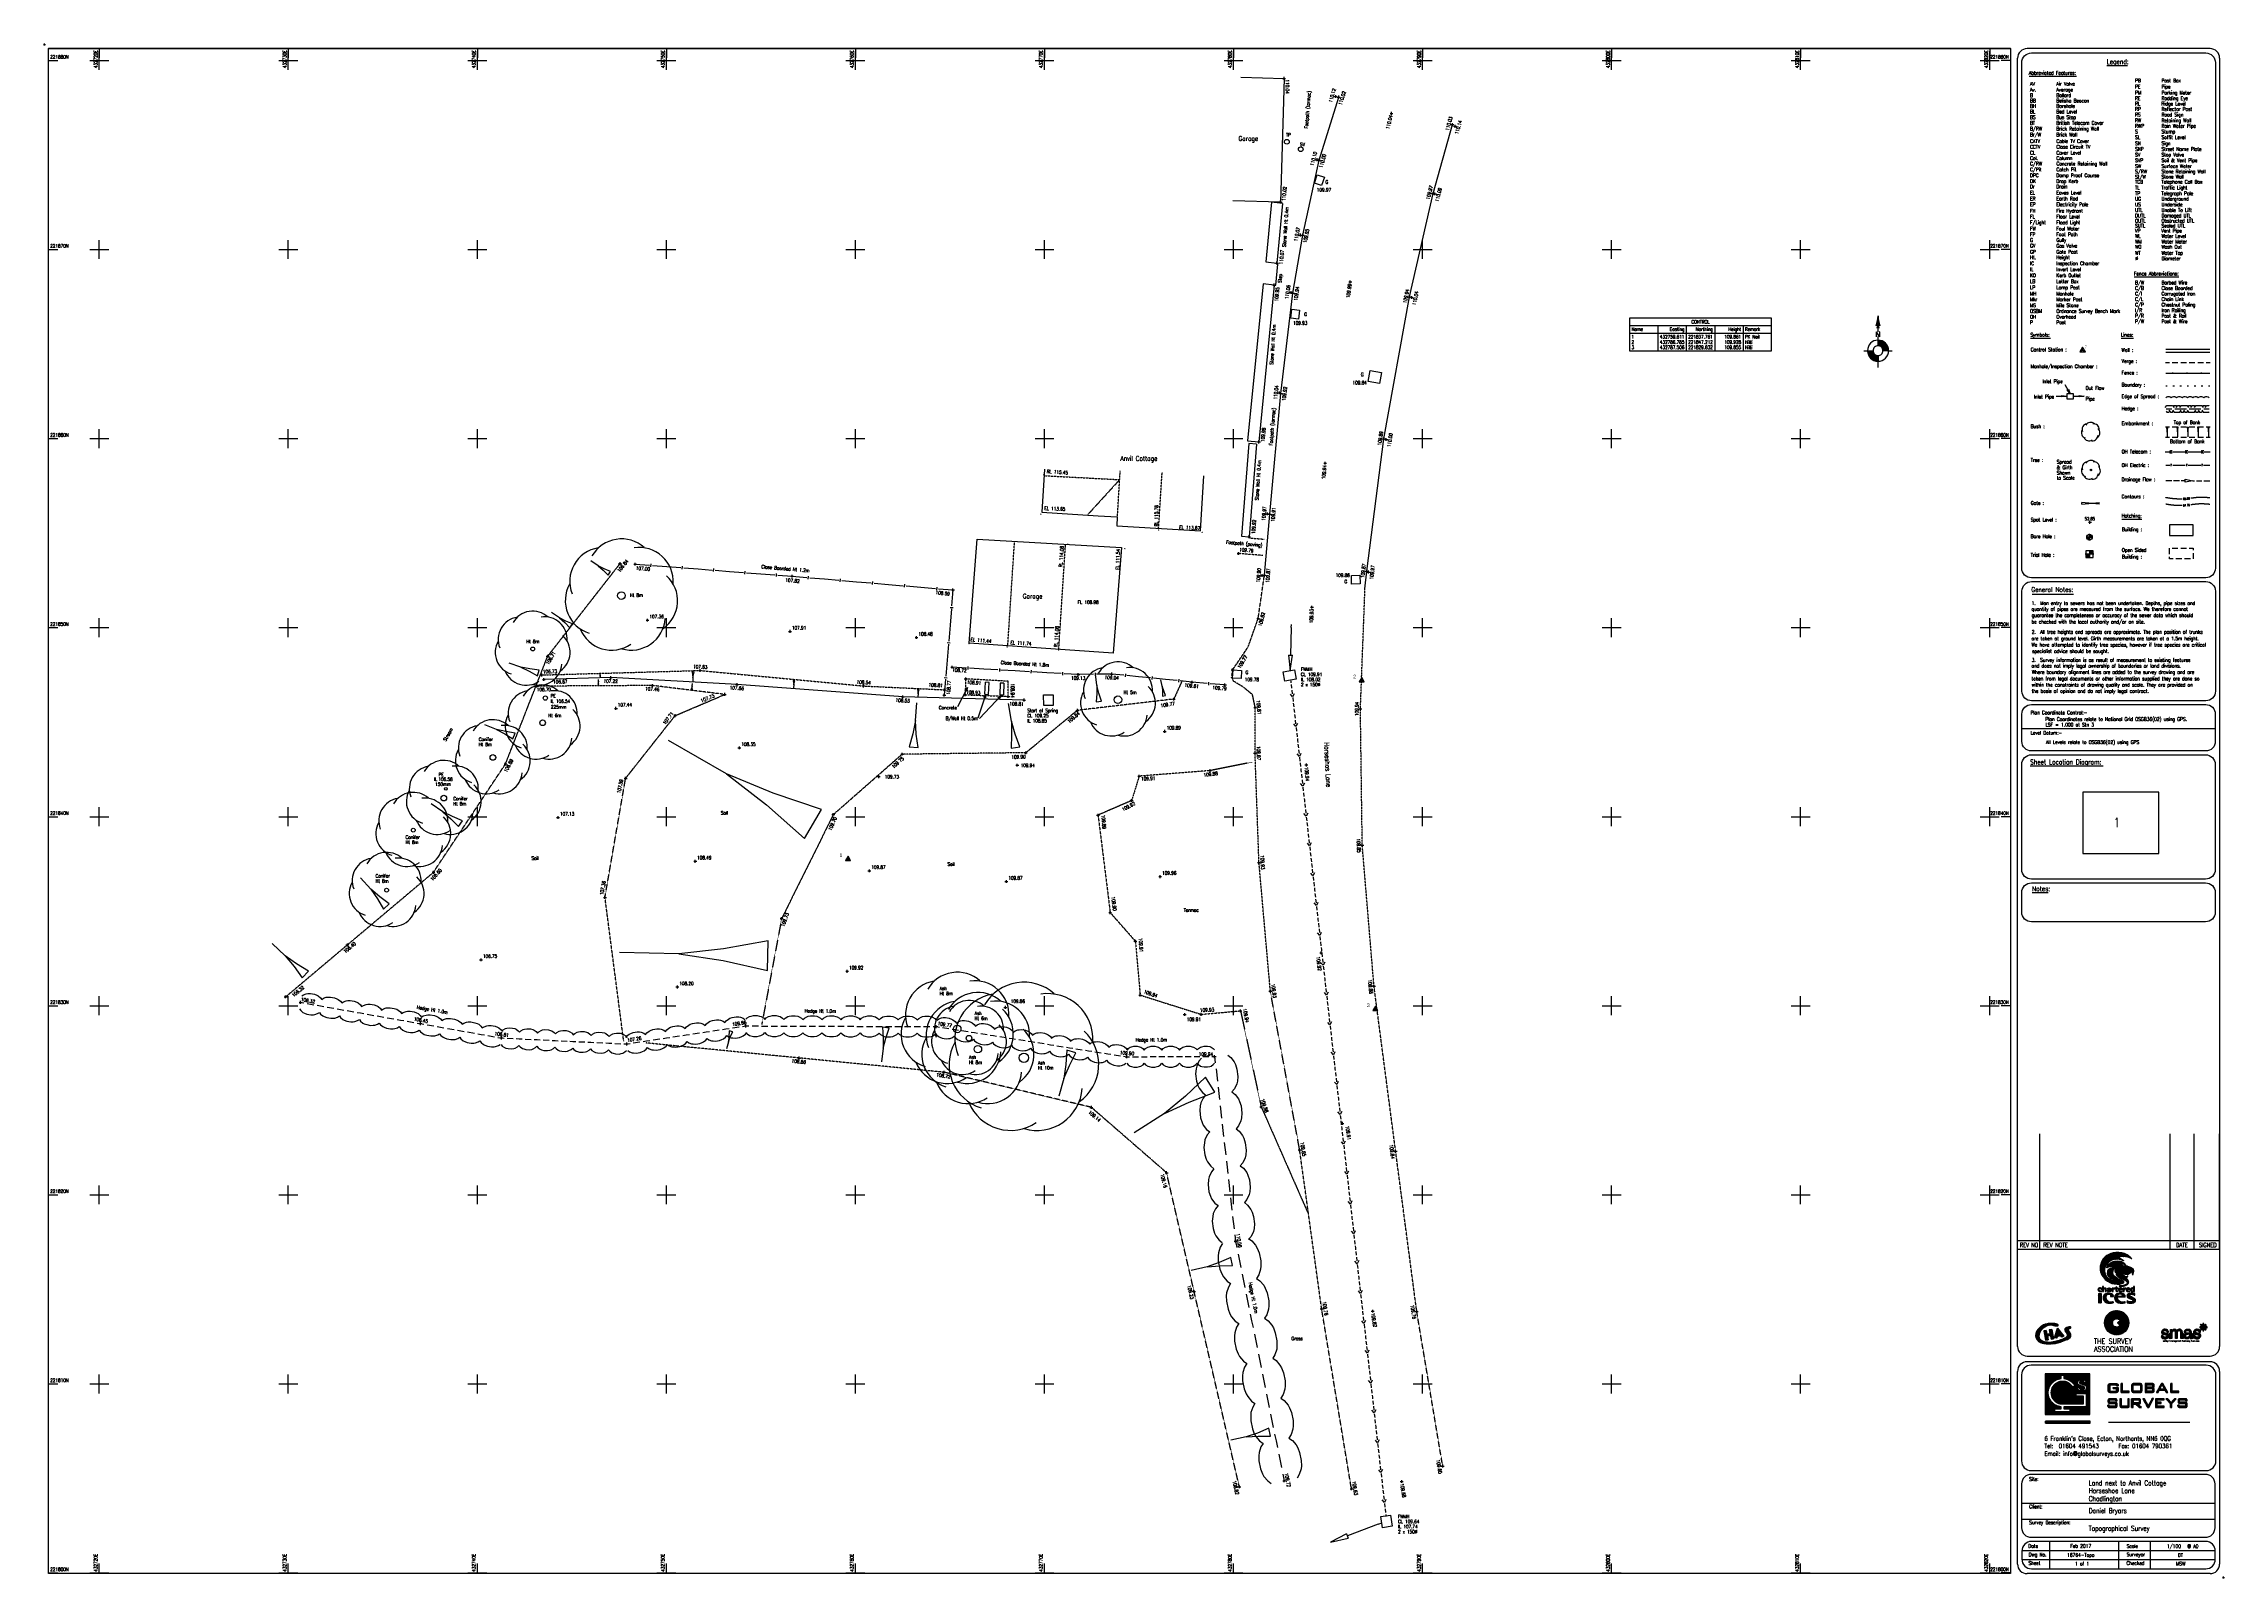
# Paper-space layout 'Sheet' of a CAD drawing. Extents: x -577 to 577, y -406 to 406.
# The model-space entities are those that its viewports show. They can reach past a viewport. Long polylines and large blocks are cut down to what shows.
import ezdxf
from ezdxf.enums import TextEntityAlignment as Align

# ---------------------------------------------------------------- set-up
doc = ezdxf.new("R2010")
doc.units = 0
doc.header["$LTSCALE"] = 0.1
doc.header["$MEASUREMENT"] = 0
doc.linetypes.add('Dashed', pattern=[3, 2, -1])
doc.layers.get('0').update_dxf_attribs({"linetype": 'CONTINUOUS'})
for name, color, linetype in [('Default', 7, 'CONTINUOUS'), ('SV_$_Grid', 7, 'CONTINUOUS'), ('SV_$_Title Block', 7, 'CONTINUOUS'), ('SV_Building Levels', 7, 'CONTINUOUS'), ('SV_Buildings', 6, 'CONTINUOUS'), ('SV_Control', 1, 'CONTINUOUS'), ('SV_Drainage Text', 132, 'CONTINUOUS'), ('SV_Fence Levels', 7, 'CONTINUOUS'), ('SV_Fences', 1, 'CONTINUOUS'), ('SV_Footpath Levels', 7, 'CONTINUOUS'), ('SV_Land Form Levels', 7, 'CONTINUOUS'), ('SV_Land Forms', 7, 'CONTINUOUS'), ('SV_Levels (Building)', 7, 'CONTINUOUS'), ('SV_Levels (Spot)', 1, 'CONTINUOUS'), ('SV_Misc Text', 7, 'CONTINUOUS'), ('SV_Paths', 2, 'CONTINUOUS'), ('SV_Road Channels', 2, 'CONTINUOUS'), ('SV_Road Levels', 7, 'CONTINUOUS'), ('SV_Street Furniture', 9, 'CONTINUOUS'), ('SV_Top Of Kerb Levels', 7, 'CONTINUOUS'), ('SV_Trees', 3, 'CONTINUOUS'), ('SV_Trees Text', 3, 'CONTINUOUS'), ('SV_Vegetation', 3, 'CONTINUOUS'), ('SV_Vegetation Levels', 7, 'CONTINUOUS'), ('SV_Wall Levels', 7, 'CONTINUOUS'), ('SV_Wallls', 32, 'CONTINUOUS')]:
    doc.layers.add(name, color=color, linetype=linetype)
doc.styles.add('Building Text', font='RomanS', dxfattribs={"width": 0.8})
doc.styles.add('Default', font='RomanS', dxfattribs={"width": 0.8})
doc.styles.add('Road Text', font='RomanS', dxfattribs={"width": 0.8})
doc.styles.add('Station Text', font='ARIAL')

# ---------------------------------------------------------------- blocks, each defined once
blk = doc.blocks.new('PT_PLUS')
at = {"color": 0, "linetype": 'Continuous', "flags": 128}
for points in [[(-0.5, 0), (0.5, 0)], [(0, -0.5), (0, 0.5)]]:
    blk.add_lwpolyline(points, dxfattribs=at)
blk = doc.blocks.new('CHAZ & SMAZ')
at = {"color": 1, "linetype": 'Continuous', "flags": 128}
for points in [[(-1.334734, 0.586454), (-0.742997, 1.17819)], [(-1.332369, 0.610916), (-0.767459, 1.175826)], [(-1.32888, 0.636502), (-0.793045, 1.172337)], [(-1.324071, 0.663407), (-0.819951, 1.167528)], [(-1.317676, 0.6919), (-0.848443, 1.161133)], [(-1.001544, 0.897547), (-0.719514, 1.179577)], [(-0.93021, 0.946783), (-0.696894, 1.180099)], [(-0.921512, 0.933384), (-0.675048, 1.179849)], [(-0.854601, 0.978198), (-0.653901, 1.178899)], [(-0.848034, 0.962668), (-0.633393, 1.177309)], [(-0.841466, 0.947139), (-0.613474, 1.175131)], [(-0.773906, 0.992603), (-0.594101, 1.172408)], [(-0.769568, 0.974843), (-0.575237, 1.169174)], [(-0.76523, 0.957084), (-0.556852, 1.165462)], [(-0.760892, 0.939324), (-0.538918, 1.161299)], [(-0.692191, 0.985929), (-0.521412, 1.156707)], [(-1.336643, 0.540351), (-1.105889, 0.771104)], [(-1.336392, 0.518504), (-1.092649, 0.762248)], [(-1.33612, 0.56297), (-1.002281, 0.896809)], [(-1.335442, 0.497357), (-1.079408, 0.753391)], [(-1.333853, 0.47685), (-1.124398, 0.686305)], [(-1.331675, 0.45693), (-1.109075, 0.67953)], [(-1.328951, 0.437557), (-1.155914, 0.610594)], [(-1.325717, 0.418694), (-1.138135, 0.606276)], [(-1.322005, 0.400309), (-1.120356, 0.601958)], [(-1.317842, 0.382375), (-1.171062, 0.529155)], [(-1.313251, 0.364869), (-1.150351, 0.527769)], [(-1.309309, 0.722364), (-0.878907, 1.152766)], [(-1.308252, 0.34777), (-1.12964, 0.526383)], [(-1.302865, 0.331061), (-1.108928, 0.524997)], [(-1.298376, 0.755394), (-0.911938, 1.141833)], [(-1.297104, 0.314724), (-1.162858, 0.44897)], [(-1.290985, 0.298746), (-1.138421, 0.45131)], [(-1.284519, 0.283115), (-1.113984, 0.45365)], [(-1.283871, 0.791996), (-0.94854, 1.127328)], [(-1.277718, 0.267819), (-1.089547, 0.45599)], [(-1.270592, 0.252848), (-1.06511, 0.45833)], [(-1.263803, 0.834161), (-0.990705, 1.10726)], [(-1.263149, 0.238194), (-1.133731, 0.367612)], [(-1.255398, 0.223848), (-1.102522, 0.376724)], [(-1.247345, 0.209804), (-1.071313, 0.385836)], [(-1.238996, 0.196055), (-1.040105, 0.394947)], [(-1.23283, 0.887231), (-1.043774, 1.076287)], [(-1.230358, 0.182597), (-1.008896, 0.404059)], [(-1.221433, 0.169424), (-1.085812, 0.305045)], [(-1.212227, 0.156533), (-1.041861, 0.326899)], [(-1.202744, 0.14392), (-0.99791, 0.348753)], [(-1.192985, 0.131582), (-0.953959, 0.370607)], [(-0.892322, 0.546572), (-1.1852, 0.530101)], [(-1.1852, 0.530101), (-0.901197, 0.511096)], [(-1.182953, 0.119516), (-0.910008, 0.392461)], [(-1.17265, 0.107722), (-1.043476, 0.236896)], [(-1.169217, 0.531), (-1.102577, 0.59764)], [(-0.891624, 0.583396), (-1.166182, 0.613088)], [(-1.166182, 0.613088), (-0.892322, 0.546572)], [(-0.901197, 0.511096), (-1.164318, 0.44883)], [(-1.164318, 0.44883), (-0.906306, 0.473536)], [(-1.162589, 0.449239), (-1.088217, 0.523611)], [(-1.162078, 0.096197), (-0.962231, 0.296044)], [(-1.154665, 0.611843), (-1.093752, 0.672756)], [(-1.151237, 0.084941), (-0.880986, 0.355192)], [(-0.906306, 0.473536), (-1.14847, 0.363309)], [(-1.14847, 0.363309), (-0.881583, 0.441228)], [(-1.145803, 0.532317), (-1.084798, 0.593321)], [(-1.140127, 0.073954), (-0.866706, 0.347375)], [(-1.134725, 0.609686), (-1.078429, 0.665982)], [(-0.87641, 0.617604), (-1.133787, 0.690456)], [(-1.133787, 0.690456), (-0.891624, 0.583396)], [(-1.133642, 0.45609), (-1.067506, 0.522225)], [(-1.129315, 0.372028), (-1.040673, 0.46067)], [(-1.128749, 0.063235), (-0.928203, 0.263781)], [(-0.881583, 0.441228), (-1.12693, 0.2846)], [(-1.12693, 0.2846), (-0.864481, 0.415099)], [(-1.123234, 0.687468), (-1.066168, 0.744535)], [(-1.122389, 0.533633), (-1.06702, 0.589003)], [(-1.117102, 0.052785), (-0.9897, 0.180187)], [(-1.114784, 0.60753), (-1.063106, 0.659208)], [(-0.861195, 0.644211), (-1.110332, 0.774076)], [(-1.110332, 0.774076), (-0.87641, 0.617604)], [(-1.106012, 0.682594), (-1.052927, 0.735678)], [(-1.105458, 0.771536), (-1.049747, 0.827247)], [(-1.105185, 0.042605), (-0.837471, 0.310319)], [(-1.104694, 0.46294), (-1.046795, 0.520839)], [(-1.098975, 0.53495), (-1.049241, 0.584685)], [(-1.094844, 0.605373), (-1.047783, 0.652433)], [(-1.092996, 0.032697), (-0.85993, 0.265763)], [(-1.090932, 0.763964), (-1.038534, 0.816362)], [(-1.088789, 0.677719), (-1.039687, 0.726821)], [(-1.088757, 0.390489), (-1.016236, 0.46301)], [(-1.080533, 0.023063), (-0.882388, 0.221207)], [(-1.076407, 0.756392), (-1.027322, 0.805477)], [(-1.075747, 0.46979), (-1.026084, 0.519453)], [(-1.075562, 0.536267), (-1.031462, 0.580367)], [(-1.074903, 0.603217), (-1.03246, 0.645659)], [(-1.071567, 0.672844), (-1.026446, 0.717965)], [(-1.069761, 0.321096), (-0.977687, 0.41317)], [(-1.067794, 0.013705), (-0.904847, 0.176651)], [(-0.864481, 0.415099), (-1.066706, 0.219984)], [(-1.066706, 0.219984), (-0.837855, 0.386592)], [(-1.061881, 0.748821), (-1.016109, 0.794593)], [(-0.83457, 0.673351), (-1.060885, 0.838059)], [(-1.060885, 0.838059), (-0.861195, 0.644211)], [(-1.054962, 0.60106), (-1.017138, 0.638885)], [(-1.054775, 0.004626), (-0.927306, 0.132096)], [(-1.054345, 0.667969), (-1.013206, 0.709108)], [(-1.052148, 0.537584), (-1.013683, 0.576048)], [(-1.048198, 0.40895), (-0.991799, 0.46535)], [(-1.048181, 0.828813), (-0.992807, 0.884186)], [(-1.047356, 0.741249), (-1.004897, 0.783708)], [(-1.0468, 0.47664), (-1.005373, 0.518068)], [(-1.041473, -0.004169), (-0.819375, 0.217929)], [(-1.037122, 0.663094), (-0.999965, 0.700251)], [(-1.035391, 0.819505), (-0.983333, 0.871563)], [(-1.035022, 0.598904), (-1.001815, 0.632111)], [(-1.03283, 0.733678), (-0.993684, 0.772824)], [(-1.028734, 0.5389), (-0.995904, 0.57173)], [(-1.027884, -0.012676), (-0.828281, 0.186926)], [(-1.022602, 0.810197), (-0.973859, 0.85894)], [(-1.0199, 0.65822), (-0.986725, 0.691395)], [(-1.018305, 0.726106), (-0.982472, 0.761939)], [(-1.017852, 0.483491), (-0.984661, 0.516682)], [(-1.015081, 0.596747), (-0.986492, 0.625337)], [(-1.014001, -0.020891), (-0.837187, 0.155923)], [(-1.009813, 0.800889), (-0.964385, 0.846317)], [(-1.008653, 0.360108), (-0.946479, 0.422282)], [(-1.00764, 0.427412), (-0.967362, 0.46769)], [(-0.807311, 0.693623), (-1.007634, 0.903941)], [(-1.007634, 0.903941), (-0.83457, 0.673351)], [(-1.00532, 0.540217), (-0.978125, 0.567412)], [(-1.003779, 0.718535), (-0.971259, 0.751055)], [(-1.002678, 0.653345), (-0.973484, 0.682538)], [(-0.837855, 0.386592), (-1.00015, 0.165982)], [(-1.00015, 0.165982), (-0.811237, 0.362364)], [(-0.999821, -0.028808), (-0.846093, 0.12492)], [(-0.997024, 0.791582), (-0.954911, 0.833694)], [(-0.995141, 0.594591), (-0.971169, 0.618562)], [(-0.990764, 0.886229), (-0.930647, 0.946347)], [(-0.989254, 0.710963), (-0.960047, 0.74017)], [(-0.988905, 0.490341), (-0.96395, 0.515296)], [(-0.985456, 0.64847), (-0.960244, 0.673682)], [(-0.985336, -0.03642), (-0.854999, 0.093917)], [(-0.984234, 0.782274), (-0.945437, 0.821071)], [(-0.981906, 0.541534), (-0.960346, 0.563094)], [(-0.979984, 0.874912), (-0.9234, 0.931497)], [(-0.9752, 0.592434), (-0.955846, 0.611788)], [(-0.974728, 0.703391), (-0.948834, 0.729286)], [(-0.971445, 0.772966), (-0.935963, 0.808448)], [(-0.970539, -0.04372), (-0.767727, 0.159092)], [(-0.969205, 0.863595), (-0.916153, 0.916647)], [(-0.968233, 0.643595), (-0.947004, 0.664825)], [(-0.967082, 0.445873), (-0.942925, 0.47003)], [(-0.960203, 0.69582), (-0.937621, 0.718401)], [(-0.959958, 0.497191), (-0.943239, 0.51391)], [(-0.958656, 0.763658), (-0.92649, 0.795824)], [(-0.958492, 0.542851), (-0.942567, 0.558776)], [(-0.958425, 0.852277), (-0.908905, 0.901797)], [(-0.955421, -0.0507), (-0.771092, 0.133629)], [(-0.955259, 0.590278), (-0.940523, 0.605014)], [(-0.951011, 0.63872), (-0.933763, 0.655968)], [(-0.947646, 0.84096), (-0.901658, 0.886947)], [(-0.947544, 0.399119), (-0.91527, 0.431393)], [(-0.945866, 0.75435), (-0.917016, 0.783201)], [(-0.945677, 0.688248), (-0.926409, 0.707517)], [(-0.811237, 0.362364), (-0.94056, 0.105801)], [(-0.94056, 0.105801), (-0.783344, 0.343359)], [(-0.939974, -0.05735), (-0.774458, 0.108167)], [(-0.936866, 0.829642), (-0.894411, 0.872097)], [(-0.935319, 0.588121), (-0.9252, 0.59824)], [(-0.935079, 0.544167), (-0.924789, 0.554457)], [(-0.933789, 0.633846), (-0.920523, 0.647112)], [(-0.933077, 0.745043), (-0.907542, 0.770578)], [(-0.780686, 0.716429), (-0.93283, 0.95082)], [(-0.93283, 0.95082), (-0.807311, 0.693623)], [(-0.931152, 0.680677), (-0.915196, 0.696632)], [(-0.93101, 0.504041), (-0.922528, 0.512524)], [(-0.926524, 0.464334), (-0.918488, 0.47237)], [(-0.926086, 0.818325), (-0.887164, 0.857247)], [(-0.924187, -0.06366), (-0.777824, 0.082704)], [(-0.920288, 0.735735), (-0.898068, 0.757955)], [(-0.916626, 0.673105), (-0.903984, 0.685748)], [(-0.916566, 0.628971), (-0.907282, 0.638255)], [(-0.915378, 0.585965), (-0.909877, 0.591466)], [(-0.915307, 0.807007), (-0.879917, 0.842397)], [(-0.915042, 0.14436), (-0.810469, 0.248932)], [(-0.912815, 0.919985), (-0.855459, 0.97734)], [(-0.911665, 0.545484), (-0.90701, 0.550139)], [(-0.908048, -0.069618), (-0.781189, 0.057241)], [(-0.907498, 0.726427), (-0.888594, 0.745332)], [(-0.90518, 0.264707), (-0.815012, 0.354875)], [(-0.904527, 0.79569), (-0.87267, 0.827547)], [(-0.904117, 0.906585), (-0.850537, 0.960165)], [(-0.902101, 0.665533), (-0.892771, 0.674863)], [(-0.902063, 0.510892), (-0.901817, 0.511138)], [(-0.899344, 0.624096), (-0.894042, 0.629398)], [(-0.895438, 0.583808), (-0.894555, 0.584691)], [(-0.89542, 0.893186), (-0.845615, 0.94299)], [(-0.894709, 0.717119), (-0.87912, 0.732709)], [(-0.893747, 0.784372), (-0.865422, 0.812697)], [(-0.891544, -0.07521), (-0.699144, 0.11719)], [(-0.887575, 0.657962), (-0.881559, 0.663979)], [(-0.887018, 0.393354), (-0.866057, 0.414315)], [(-0.886722, 0.879786), (-0.840693, 0.925815)], [(-0.886436, 0.43813), (-0.884061, 0.440505)], [(-0.882968, 0.773055), (-0.858175, 0.797847)], [(-0.882122, 0.619221), (-0.880801, 0.620542)], [(-0.88192, 0.707812), (-0.869646, 0.720086)], [(-0.878024, 0.866387), (-0.835771, 0.90864)], [(-0.87466, -0.080423), (-0.697767, 0.096469)], [(-0.87305, 0.65039), (-0.870346, 0.653094)], [(-0.872188, 0.761737), (-0.850928, 0.782997)], [(-0.871802, 0.209697), (-0.801563, 0.279935)], [(-0.869327, 0.852987), (-0.830849, 0.891465)], [(-0.869131, 0.698504), (-0.860172, 0.707463)], [(-0.861409, 0.75042), (-0.843681, 0.768148)], [(-0.783344, 0.343359), (-0.860684, 0.074126)], [(-0.860684, 0.074126), (-0.74404, 0.338291)], [(-0.860629, 0.839588), (-0.825927, 0.87429)], [(-0.748989, 0.728465), (-0.858026, 0.986295)], [(-0.858026, 0.986295), (-0.780686, 0.716429)], [(-0.857378, -0.085239), (-0.696391, 0.075748)], [(-0.856341, 0.689196), (-0.850698, 0.69484)], [(-0.851931, 0.826188), (-0.821005, 0.857115)], [(-0.850629, 0.739102), (-0.836434, 0.753298)], [(-0.849531, 0.099385), (-0.764361, 0.184555)], [(-0.843552, 0.679888), (-0.841224, 0.682216)], [(-0.843234, 0.812789), (-0.816082, 0.83994)], [(-0.839849, 0.727785), (-0.829187, 0.738448)], [(-0.839681, -0.089639), (-0.695015, 0.055027)], [(-0.834899, 0.931609), (-0.774836, 0.991672)], [(-0.834536, 0.79939), (-0.81116, 0.822765)], [(-0.832059, 0.138954), (-0.760995, 0.210018)], [(-0.82907, 0.716467), (-0.821939, 0.723598)], [(-0.828562, 0.275034), (-0.792657, 0.310938)], [(-0.828331, 0.91608), (-0.77286, 0.971551)], [(-0.825838, 0.78599), (-0.806238, 0.80559)], [(-0.821764, 0.90055), (-0.770884, 0.95143)], [(-0.821545, -0.0936), (-0.623931, 0.104014)], [(-0.81829, 0.70515), (-0.814692, 0.708748)], [(-0.817141, 0.772591), (-0.801316, 0.788415)], [(-0.815196, 0.88502), (-0.768908, 0.931309)], [(-0.814587, 0.178523), (-0.75763, 0.23548)], [(-0.808629, 0.869491), (-0.766932, 0.911187)], [(-0.808443, 0.759191), (-0.796394, 0.77124)], [(-0.80751, 0.693833), (-0.807445, 0.693898)], [(-0.802946, -0.097098), (-0.619979, 0.085869)], [(-0.802062, 0.853961), (-0.764956, 0.891066)], [(-0.799745, 0.745792), (-0.791472, 0.754065)], [(-0.797115, 0.218092), (-0.754264, 0.260943)], [(-0.795494, 0.838432), (-0.76298, 0.870945)], [(-0.791048, 0.732392), (-0.78655, 0.73689)], [(-0.788927, 0.822902), (-0.761005, 0.850824)], [(-0.785322, 0.340371), (-0.783751, 0.341941)], [(-0.783855, -0.100104), (-0.616028, 0.067723)], [(-0.782359, 0.807372), (-0.759029, 0.830703)], [(-0.78235, 0.718993), (-0.781628, 0.719715)], [(-0.74404, 0.338291), (-0.782074, 0.050547)], [(-0.782074, 0.050547), (-0.713609, 0.334983)], [(-0.780232, 0.058198), (-0.70052, 0.137911)], [(-0.779643, 0.257661), (-0.750898, 0.286406)], [(-0.775792, 0.791843), (-0.757053, 0.810582)], [(-0.710319, 0.732266), (-0.775614, 0.999598)], [(-0.775614, 0.999598), (-0.748989, 0.728465)], [(-0.773227, 0.0873), (-0.701896, 0.158631)], [(-0.769224, 0.776313), (-0.755077, 0.79046)], [(-0.766222, 0.116402), (-0.703272, 0.179352)], [(-0.764239, -0.102585), (-0.544439, 0.117215)], [(-0.762657, 0.760784), (-0.753101, 0.770339)], [(-0.762171, 0.297231), (-0.747533, 0.311869)], [(-0.759217, 0.145504), (-0.704649, 0.200073)], [(-0.756555, 0.921565), (-0.694408, 0.983711)], [(-0.756089, 0.745254), (-0.751125, 0.750218)], [(-0.752217, 0.903806), (-0.695901, 0.960122)], [(-0.752212, 0.174606), (-0.706025, 0.220794)], [(-0.749522, 0.729724), (-0.749149, 0.730097)], [(-0.747879, 0.886046), (-0.697394, 0.936532)], [(-0.745208, 0.203708), (-0.707401, 0.241515)], [(-0.744699, 0.3368), (-0.744167, 0.337331)], [(-0.744058, -0.104501), (-0.537676, 0.101881)], [(-0.743542, 0.868287), (-0.698886, 0.912942)], [(-0.739204, 0.850527), (-0.700379, 0.889352)], [(-0.738203, 0.23281), (-0.708777, 0.262236)], [(-0.734866, 0.832768), (-0.701872, 0.865763)], [(-0.731198, 0.261912), (-0.710154, 0.282956)], [(-0.730529, 0.815009), (-0.703364, 0.842173)], [(-0.726191, 0.797249), (-0.704857, 0.818583)], [(-0.724193, 0.291015), (-0.71153, 0.303677)], [(-0.723266, -0.105807), (-0.530913, 0.086547)], [(-0.721853, 0.77949), (-0.70635, 0.794993)], [(-0.717516, 0.76173), (-0.707842, 0.771403)], [(-0.717188, 0.320117), (-0.712906, 0.324398)], [(-0.713609, 0.334983), (-0.694591, 0.048646)], [(-0.713178, 0.743971), (-0.709335, 0.747814)], [(-0.693203, 1.002766), (-0.710319, 0.732266)], [(-0.70181, -0.106447), (-0.464395, 0.130968)], [(-0.694591, 0.048646), (-0.673671, 0.332449)], [(-0.69405, 0.055992), (-0.627882, 0.12216)], [(-0.67672, 0.728465), (-0.693203, 1.002766)], [(-0.692291, 0.079848), (-0.631833, 0.140306)], [(-0.690938, 0.965084), (-0.504314, 1.151709)], [(-0.690533, 0.103704), (-0.635784, 0.158452)], [(-0.689686, 0.94424), (-0.487604, 1.146322)], [(-0.688774, 0.127559), (-0.639735, 0.176598)], [(-0.688433, 0.923395), (-0.609452, 1.002377)], [(-0.687181, 0.90255), (-0.616645, 0.973086)], [(-0.687016, 0.151415), (-0.643687, 0.194744)], [(-0.685928, 0.881706), (-0.623838, 0.943796)], [(-0.685257, 0.17527), (-0.647638, 0.21289)], [(-0.684676, 0.860861), (-0.631032, 0.914506)], [(-0.683499, 0.199126), (-0.651589, 0.231036)], [(-0.683423, 0.840017), (-0.638225, 0.885215)], [(-0.682171, 0.819172), (-0.645418, 0.855925)], [(-0.68174, 0.222981), (-0.65554, 0.249182)], [(-0.680918, 0.798328), (-0.652611, 0.826635)], [(-0.679982, 0.246837), (-0.659491, 0.267328)], [(-0.679666, 0.777483), (-0.659805, 0.797344)], [(-0.679622, -0.106357), (-0.455574, 0.117692)], [(-0.678413, 0.756638), (-0.666998, 0.768054)], [(-0.678224, 0.270692), (-0.663442, 0.285473)], [(-0.677161, 0.735794), (-0.674191, 0.738763)], [(-0.608889, 1.004666), (-0.67672, 0.728465)], [(-0.676465, 0.294548), (-0.667394, 0.303619)], [(-0.674707, 0.318403), (-0.671345, 0.321765)], [(-0.673671, 0.332449), (-0.614081, 0.058782)], [(-0.656622, -0.105454), (-0.385912, 0.165257)], [(-0.654626, 0.529195), (-0.314773, 0.840404)], [(-0.320342, 0.222089), (-0.654626, 0.529195)], [(-0.647364, 0.522523), (-0.4893, 0.680587)], [(-0.614081, 0.058782), (-0.638805, 0.331182)], [(-0.638805, 0.331182), (-0.530402, 0.085389)], [(-0.637416, 0.724031), (-0.608889, 1.004666)], [(-0.522674, 0.997064), (-0.637416, 0.724031)], [(-0.637052, 0.311864), (-0.632356, 0.31656)], [(-0.636589, 0.732172), (-0.632115, 0.736645)], [(-0.635847, 0.511942), (-0.199148, 0.948642)], [(-0.635213, 0.291606), (-0.625593, 0.301226)], [(-0.634089, 0.756769), (-0.616097, 0.77476)], [(-0.633374, 0.271348), (-0.61883, 0.285892)], [(-0.63271, -0.103639), (-0.052904, 0.476167)], [(-0.631588, 0.781367), (-0.60008, 0.812875)], [(-0.631535, 0.251089), (-0.612067, 0.270557)], [(-0.629697, 0.230831), (-0.605304, 0.255223)], [(-0.629088, 0.805964), (-0.584062, 0.85099)], [(-0.627858, 0.210572), (-0.598542, 0.239889)], [(-0.626587, 0.830561), (-0.568044, 0.889105)], [(-0.626019, 0.190314), (-0.591779, 0.224555)], [(-0.624331, 0.501362), (-0.18924, 0.936452)], [(-0.624181, 0.170056), (-0.585016, 0.20922)], [(-0.624087, 0.855159), (-0.552027, 0.927219)], [(-0.622342, 0.149797), (-0.578253, 0.193886)], [(-0.621587, 0.879756), (-0.536009, 0.965334)], [(-0.620503, 0.129539), (-0.57149, 0.178552)], [(-0.619086, 0.904354), (-0.409392, 1.114049)], [(-0.618665, 0.10928), (-0.564727, 0.163218)], [(-0.616826, 0.089022), (-0.557964, 0.147884)], [(-0.616586, 0.928951), (-0.424362, 1.121175)], [(-0.614987, 0.068763), (-0.551201, 0.132549)], [(-0.614086, 0.953549), (-0.439658, 1.127976)], [(-0.612814, 0.490782), (-0.179606, 0.92399)], [(-0.611585, 0.978146), (-0.45529, 1.134442)], [(-0.609523, 0.70946), (-0.522674, 0.997064)], [(-0.435825, 0.96539), (-0.609523, 0.70946)], [(-0.609085, 1.002744), (-0.471267, 1.140561)], [(-0.607758, -0.100784), (-0.055759, 0.451215)], [(-0.607108, 0.717458), (-0.597731, 0.726835)], [(-0.530402, 0.085389), (-0.60584, 0.343852)], [(-0.60584, 0.343852), (-0.450526, 0.110095)], [(-0.605665, 0.343251), (-0.60553, 0.343386)], [(-0.601297, 0.480201), (-0.170248, 0.91125)], [(-0.600672, 0.326146), (-0.596709, 0.330109)], [(-0.597549, 0.749115), (-0.551055, 0.795608)], [(-0.59568, 0.309042), (-0.587888, 0.316833)], [(-0.590688, 0.291937), (-0.579067, 0.303557)], [(-0.58978, 0.469621), (-0.16117, 0.898232)], [(-0.587989, 0.780771), (-0.504379, 0.864381)], [(-0.585695, 0.274832), (-0.570246, 0.290281)], [(-0.581642, 0.692282), (-0.435825, 0.96539)], [(-0.373078, 0.905768), (-0.581642, 0.692282)], [(-0.5816, -0.096723), (-0.05982, 0.425057)], [(-0.580703, 0.257728), (-0.561425, 0.277005)], [(-0.57843, 0.812428), (-0.457704, 0.933154)], [(-0.578264, 0.459041), (-0.152374, 0.88493)], [(-0.450526, 0.110095), (-0.577947, 0.364757)], [(-0.577947, 0.364757), (-0.385865, 0.165208)], [(-0.575711, 0.240623), (-0.552604, 0.263729)], [(-0.574256, 0.706116), (-0.264265, 1.016107)], [(-0.572649, 0.354169), (-0.570156, 0.356663)], [(-0.570718, 0.223518), (-0.543784, 0.250453)], [(-0.56887, 0.844084), (-0.33914, 1.073814)], [(-0.566747, 0.44846), (-0.143867, 0.87134)], [(-0.565726, 0.206413), (-0.534963, 0.237177)], [(-0.56528, 0.339441), (-0.559318, 0.345404)], [(-0.560733, 0.189309), (-0.526142, 0.223901)], [(-0.559311, 0.875741), (-0.352599, 1.082453)], [(-0.557911, 0.324713), (-0.54848, 0.334145)], [(-0.555741, 0.172204), (-0.517321, 0.210624)], [(-0.555668, 0.668095), (-0.373078, 0.905768)], [(-0.314773, 0.840404), (-0.555668, 0.668095)], [(-0.55523, 0.43788), (-0.135652, 0.857458)], [(-0.554013, -0.091233), (-0.065311, 0.397469)], [(-0.550749, 0.155099), (-0.5085, 0.197348)], [(-0.550542, 0.309986), (-0.537642, 0.322885)], [(-0.385865, 0.165208), (-0.550054, 0.387563)], [(-0.550054, 0.387563), (-0.320342, 0.222089)], [(-0.549751, 0.907397), (-0.366347, 1.090802)], [(-0.548943, 0.753527), (-0.27606, 1.02641)], [(-0.545756, 0.137995), (-0.499679, 0.184072)], [(-0.545467, 0.381351), (-0.543777, 0.383041)], [(-0.543714, 0.427299), (-0.127735, 0.843278)], [(-0.543173, 0.295258), (-0.526804, 0.311626)], [(-0.540764, 0.12089), (-0.490858, 0.170796)], [(-0.540192, 0.939054), (-0.380391, 1.098855)], [(-0.536081, 0.36864), (-0.530933, 0.373789)], [(-0.535804, 0.28053), (-0.515966, 0.300367)], [(-0.535771, 0.103785), (-0.482037, 0.15752)], [(-0.532197, 0.416719), (-0.120123, 0.828793)], [(-0.530779, 0.08668), (-0.473216, 0.144244)], [(-0.530632, 0.970711), (-0.394737, 1.106606)], [(-0.528435, 0.265802), (-0.505128, 0.289108)], [(-0.526695, 0.355929), (-0.518088, 0.364536)], [(-0.524682, -0.083999), (-0.072544, 0.368138)], [(-0.52363, 0.800937), (-0.288125, 1.036441)], [(-0.521661, 0.69242), (-0.230497, 0.983584)], [(-0.521065, 0.251074), (-0.494291, 0.277849)], [(-0.52068, 0.406139), (-0.112823, 0.813996)], [(-0.517309, 0.343218), (-0.505244, 0.355284)], [(-0.514514, 0.721664), (-0.241485, 0.994693)], [(-0.513696, 0.236346), (-0.483453, 0.266589)], [(-0.509163, 0.395558), (-0.105844, 0.798878)], [(-0.507923, 0.330507), (-0.492399, 0.346031)], [(-0.506327, 0.221618), (-0.472615, 0.25533)], [(-0.498958, 0.20689), (-0.461777, 0.244071)], [(-0.498537, 0.317796), (-0.479555, 0.336779)], [(-0.498316, 0.848347), (-0.300463, 1.0462)], [(-0.497647, 0.384978), (-0.099194, 0.783431)], [(-0.493143, -0.074557), (-0.081986, 0.3366)], [(-0.491589, 0.192162), (-0.450939, 0.232812)], [(-0.489151, 0.305085), (-0.46671, 0.327526)], [(-0.48613, 0.374398), (-0.092884, 0.767644)], [(-0.48422, 0.177434), (-0.440101, 0.221553)], [(-0.479765, 0.292374), (-0.453866, 0.318273)], [(-0.476851, 0.162706), (-0.429263, 0.210293)], [(-0.474613, 0.363817), (-0.086926, 0.751505)], [(-0.473003, 0.895757), (-0.313076, 1.055684)], [(-0.470379, 0.279663), (-0.441021, 0.309021)], [(-0.469481, 0.147978), (-0.418425, 0.199034)], [(-0.463096, 0.353237), (-0.081333, 0.735)], [(-0.462112, 0.13325), (-0.407587, 0.187775)], [(-0.460993, 0.266952), (-0.428177, 0.299768)], [(-0.458653, -0.062164), (-0.094379, 0.30211)], [(-0.454743, 0.118522), (-0.39675, 0.176516)], [(-0.451607, 0.254241), (-0.415332, 0.290516)], [(-0.45158, 0.342657), (-0.07612, 0.718116)], [(-0.44769, 0.943167), (-0.325968, 1.06489)], [(-0.444049, 0.747935), (-0.219778, 0.972206)], [(-0.442221, 0.241529), (-0.402488, 0.281263)], [(-0.441266, 0.817009), (-0.25274, 1.005535)], [(-0.440063, 0.332076), (-0.071304, 0.700835)], [(-0.432835, 0.228818), (-0.389643, 0.272011)], [(-0.428546, 0.321496), (-0.066905, 0.683137)], [(-0.423449, 0.216107), (-0.376799, 0.262758)], [(-0.419873, -0.045481), (-0.111062, 0.263329)], [(-0.41703, 0.310916), (-0.062943, 0.665002)], [(-0.414063, 0.203396), (-0.363954, 0.253505)], [(-0.405513, 0.300335), (-0.059445, 0.646403)], [(-0.404677, 0.190685), (-0.35111, 0.244253)], [(-0.395291, 0.177974), (-0.338265, 0.235)], [(-0.393996, 0.289755), (-0.056439, 0.627312)], [(-0.385905, 0.165263), (-0.325421, 0.225748)], [(-0.382479, 0.279174), (-0.053958, 0.607695)], [(-0.373851, -0.021557), (-0.134987, 0.217308)], [(-0.370963, 0.268594), (-0.052042, 0.587515)], [(-0.366438, 0.803449), (-0.209328, 0.960559)], [(-0.359446, 0.258014), (-0.050736, 0.566723)], [(-0.347929, 0.247433), (-0.050096, 0.545267)], [(-0.336412, 0.236853), (-0.050187, 0.523079)], [(-0.324896, 0.226273), (-0.051089, 0.500079)], [(-0.310026, 0.020171), (-0.176715, 0.153483)]]:
    blk.add_lwpolyline(points, dxfattribs=at)
at = {"color": 194, "linetype": 'Continuous', "flags": 128}
for points in [[(-4.977614, -0.117094), (-4.382559, 0.477961)], [(-4.977386, -0.138963), (-4.354633, 0.48379)], [(-4.976553, -0.160227), (-4.68869, 0.127636)], [(-4.97577, -0.093152), (-4.412876, 0.469741)], [(-4.974285, -0.180056), (-4.721101, 0.073128)], [(-4.972932, -0.068218), (-4.443194, 0.46152)], [(-4.972017, -0.199885), (-4.74242, 0.029712)], [(-4.968047, -0.041236), (-4.473937, 0.452874)], [(-4.946705, 0.032121), (-4.966385, -0.032055)], [(-4.959937, -0.011028), (-4.508487, 0.440422)], [(-4.950163, 0.020842), (-4.546237, 0.424768)], [(-4.92288, 0.085862), (-4.946705, 0.032121)], [(-4.935335, 0.057768), (-4.588532, 0.404571)], [(-4.88412, 0.151839), (-4.92288, 0.085862)], [(-4.913683, 0.101517), (-4.635716, 0.379484)], [(-4.831099, 0.220636), (-4.88412, 0.151839)], [(-4.879621, 0.157676), (-4.697819, 0.339478)], [(-4.777557, 0.275497), (-4.831099, 0.220636)], [(-4.709567, 0.331467), (-4.777557, 0.275497)], [(-4.756713, -0.00332), (-4.737577, 0.040904)], [(-4.737577, 0.040904), (-4.716752, 0.081634)], [(-4.716752, 0.081634), (-4.697896, 0.113735)], [(-4.662484, 0.363571), (-4.709567, 0.331467)], [(-4.697896, 0.113735), (-4.67757, 0.144427)], [(-4.67757, 0.144427), (-4.652143, 0.178271)], [(-4.622325, 0.387444), (-4.662484, 0.363571)], [(-4.652143, 0.178271), (-4.622012, 0.213138)], [(-4.561093, 0.418477), (-4.622325, 0.387444)], [(-4.622012, 0.213138), (-4.590592, 0.244607)], [(-4.590592, 0.244607), (-4.544225, 0.283819)], [(-4.513776, 0.438515), (-4.561093, 0.418477)], [(-4.544225, 0.283819), (-4.49402, 0.318772)], [(-4.41221, 0.127782), (-4.541042, 0.104142)], [(-4.541042, 0.104142), (-4.451779, -0.38232)], [(-4.540168, 0.099381), (-4.534141, 0.105409)], [(-4.536742, 0.08071), (-4.507078, 0.110374)], [(-4.533316, 0.062039), (-4.480015, 0.11534)], [(-4.52989, 0.043368), (-4.452952, 0.120306)], [(-4.526464, 0.024697), (-4.425889, 0.125272)], [(-4.523038, 0.006026), (-4.410516, 0.118548)], [(-4.519612, -0.012645), (-4.40709, 0.099877)], [(-4.516186, -0.031316), (-4.403664, 0.081206)], [(-4.470463, 0.454127), (-4.513776, 0.438515)], [(-4.51276, -0.049987), (-4.400238, 0.062535)], [(-4.509334, -0.068658), (-4.396812, 0.043864)], [(-4.505908, -0.087329), (-4.393386, 0.025193)], [(-4.505654, 0.310672), (-4.327675, 0.488651)], [(-4.502482, -0.106), (-4.38996, 0.006522)], [(-4.49402, 0.318772), (-4.453678, 0.342306)], [(-4.373828, 0.480329), (-4.470463, 0.454127)], [(-4.453678, 0.342306), (-4.397226, 0.369488)], [(-4.450293, 0.343936), (-4.301936, 0.492293)], [(-4.41221, 0.127782), (-4.377994, -0.058689)], [(-4.407675, 0.364457), (-4.276777, 0.495355)], [(-4.397226, 0.369488), (-4.34854, 0.388131)], [(-4.318988, 0.490217), (-4.373828, 0.480329)], [(-4.370197, 0.379838), (-4.252887, 0.497148)], [(-4.348555, -0.173045), (-4.105521, 0.06999)], [(-4.34854, 0.388131), (-4.291126, 0.404842)], [(-4.336222, 0.391716), (-4.22949, 0.498447)], [(-4.321492, -0.168079), (-4.102095, 0.051319)], [(-4.269745, 0.496211), (-4.318988, 0.490217)], [(-4.305053, 0.400788), (-4.206093, 0.499747)], [(-4.294429, -0.163113), (-4.098669, 0.032648)], [(-4.291126, 0.404842), (-4.211273, 0.419174)], [(-4.276228, 0.407516), (-4.182697, 0.501047)], [(-4.181544, 0.501111), (-4.269745, 0.496211)], [(-4.267366, -0.158147), (-4.095243, 0.013977)], [(-4.12577, 0.180342), (-4.254601, 0.156702)], [(-4.254601, 0.156702), (-4.220385, -0.029768)], [(-4.252303, 0.144178), (-4.236448, 0.160033)], [(-4.249298, 0.412349), (-4.160857, 0.500789)], [(-4.248877, 0.125507), (-4.209385, 0.164999)], [(-4.245451, 0.106836), (-4.182322, 0.169965)], [(-4.242025, 0.088165), (-4.155259, 0.174931)], [(-4.238599, 0.069494), (-4.128196, 0.179897)], [(-4.235173, 0.050823), (-4.122651, 0.163345)], [(-4.231747, 0.032152), (-4.119225, 0.144674)], [(-4.228321, 0.013481), (-4.115799, 0.126003)], [(-4.224895, -0.00519), (-4.112373, 0.107332)], [(-4.222367, 0.417182), (-4.139098, 0.500451)], [(-4.221469, -0.023861), (-4.108947, 0.088661)], [(-4.211273, 0.419174), (-4.146761, 0.422821)], [(-4.1975, 0.419952), (-4.11734, 0.500113)], [(-4.08273, 0.499574), (-4.181544, 0.501111)], [(-4.174079, 0.421277), (-4.095581, 0.499774)], [(-4.150657, 0.422601), (-4.074164, 0.499094)], [(-4.146761, 0.422821), (-4.080329, 0.415019)], [(-4.130276, 0.420885), (-4.05324, 0.497921)], [(-4.12577, 0.180342), (-4.036507, -0.30612)], [(-4.110501, 0.418563), (-4.032469, 0.496595)], [(-4.090727, 0.41624), (-4.011915, 0.495052)], [(-4.041024, 0.497237), (-4.08273, 0.499574)], [(-4.080329, 0.415019), (-4.028302, 0.398704)], [(-4.072352, 0.412518), (-3.991404, 0.493466)], [(-4.05553, 0.407242), (-3.971123, 0.49165)], [(-3.994593, 0.493752), (-4.041024, 0.497237)], [(-4.038709, 0.401967), (-3.950987, 0.489689)], [(-4.028302, 0.398704), (-4.00725, 0.391381)], [(-4.02205, 0.396529), (-3.931654, 0.486924)], [(-4.00725, 0.391381), (-3.967432, 0.380078)], [(-4.005575, 0.390906), (-3.912321, 0.48416)], [(-3.953936, 0.49011), (-3.994593, 0.493752)], [(-3.988364, 0.38602), (-3.892989, 0.481396)], [(-3.98595, -0.257185), (-3.829484, 0.252994)], [(-3.971153, 0.381134), (-3.875682, 0.476605)], [(-3.967432, 0.380078), (-3.923978, 0.371672)], [(-3.954501, -0.154641), (-3.789267, 0.010593)], [(-3.888577, 0.480765), (-3.953936, 0.49011)], [(-3.95292, 0.377271), (-3.858975, 0.471216)], [(-3.944726, -0.122769), (-3.710727, 0.111231)], [(-3.934951, -0.090897), (-3.7208, 0.123255)], [(-3.934404, 0.373689), (-3.842848, 0.465245)], [(-3.925177, -0.059025), (-3.730872, 0.135279)], [(-3.923978, 0.371672), (-3.883543, 0.367361)], [(-3.915402, -0.027154), (-3.740945, 0.147303)], [(-3.915254, 0.370742), (-3.828512, 0.457484)], [(-3.905627, 0.004718), (-3.751018, 0.159327)], [(-3.895853, 0.03659), (-3.761091, 0.171352)], [(-3.895286, 0.368613), (-3.814849, 0.44905)], [(-3.846359, 0.467146), (-3.888577, 0.480765)], [(-3.886078, 0.068462), (-3.771164, 0.183376)], [(-3.883543, 0.367361), (-3.850258, 0.367994)], [(-3.876303, 0.100334), (-3.781237, 0.1954)], [(-3.874264, 0.367538), (-3.80298, 0.438822)], [(-3.866529, 0.132205), (-3.79131, 0.207424)], [(-3.856754, 0.164077), (-3.801383, 0.219448)], [(-3.851739, 0.367966), (-3.793705, 0.426)], [(-3.850258, 0.367994), (-3.831085, 0.370513)], [(-3.846979, 0.195949), (-3.811455, 0.231473)], [(-3.818084, 0.451837), (-3.846359, 0.467146)], [(-3.837204, 0.227821), (-3.821528, 0.243497)], [(-3.831085, 0.370513), (-3.806967, 0.377689)], [(-3.829484, 0.252994), (-3.480042, -0.164143)], [(-3.825404, 0.372203), (-3.788925, 0.408683)], [(-3.799175, 0.435542), (-3.818084, 0.451837)], [(-3.781235, 0.040408), (-3.817056, -0.09255)], [(-3.806967, 0.377689), (-3.792246, 0.391151)], [(-3.79025, 0.419972), (-3.799175, 0.435542)], [(-3.792246, 0.391151), (-3.788477, 0.404867)], [(-3.788477, 0.404867), (-3.79025, 0.419972)], [(-3.69424, -0.072095), (-3.781235, 0.040408)], [(-3.771736, 0.028124), (-3.700654, 0.099206)], [(-3.7621, 0.015663), (-3.690581, 0.087182)], [(-3.752464, 0.003202), (-3.680508, 0.075158)], [(-3.742829, -0.00926), (-3.670435, 0.063134)], [(-3.733193, -0.021721), (-3.660362, 0.05111)], [(-3.723557, -0.034182), (-3.650289, 0.039085)], [(-3.713921, -0.046643), (-3.640217, 0.027061)], [(-3.704285, -0.059104), (-3.630144, 0.015037)], [(-3.694649, -0.071566), (-3.620071, 0.003013)], [(-3.431479, 0.184568), (-3.432555, 0.16281)], [(-3.432555, 0.16281), (-3.429572, 0.138964)], [(-3.432262, 0.168724), (-3.303912, 0.297075)], [(-3.425663, 0.208707), (-3.431479, 0.184568)], [(-3.430723, 0.148166), (-3.268296, 0.310593)], [(-3.429572, 0.138964), (-3.422014, 0.113126)], [(-3.429246, 0.193838), (-3.345195, 0.277888)], [(-3.426914, 0.129878), (-3.240555, 0.316237)], [(-3.416047, 0.228934), (-3.425663, 0.208707)], [(-3.422014, 0.113126), (-3.408278, 0.082755)], [(-3.421875, 0.11282), (-3.214698, 0.319997)], [(-3.398611, 0.249085), (-3.416047, 0.228934)], [(-3.414994, 0.097604), (-3.191418, 0.32118)], [(-3.414765, 0.230416), (-3.391685, 0.253495)], [(-3.408278, 0.082755), (-3.393201, 0.056652)], [(-3.408083, 0.082418), (-3.169341, 0.32116)], [(-3.399993, 0.068411), (-3.150377, 0.318027)], [(-3.376971, 0.262866), (-3.398611, 0.249085)], [(-3.366933, 0.016307), (-3.393201, 0.056652)], [(-3.391803, 0.054504), (-3.134092, 0.312215)], [(-3.383089, 0.041121), (-3.22602, 0.198189)], [(-3.346506, 0.277254), (-3.376971, 0.262866)], [(-3.374375, 0.027737), (-3.234362, 0.167751)], [(-3.366933, 0.016307), (-3.34832, -0.012477)], [(-3.365667, 0.014349), (-3.233316, 0.146699)], [(-3.356989, 0.000929), (-3.231205, 0.126714)], [(-3.348312, -0.012491), (-3.22495, 0.110872)], [(-3.312212, 0.293856), (-3.346506, 0.277254)], [(-3.340307, -0.026583), (-3.218152, 0.095573)], [(-3.332302, -0.040675), (-3.210899, 0.080728)], [(-3.325142, -0.055612), (-3.201819, 0.067712)], [(-3.318562, -0.071129), (-3.192738, 0.054695)], [(-3.312773, -0.087438), (-3.183428, 0.041908)], [(-3.269874, 0.310272), (-3.312212, 0.293856)], [(-3.308256, -0.105017), (-3.174008, 0.029231)], [(-3.30766, -0.148615), (-3.155239, 0.003805)], [(-3.305874, -0.124733), (-3.164587, 0.016554)], [(-3.230383, 0.318306), (-3.269874, 0.310272)], [(-3.235195, 0.164475), (-3.227011, 0.196659)], [(-3.23096, 0.124398), (-3.235195, 0.164475)], [(-3.212708, 0.083322), (-3.23096, 0.124398)], [(-3.214914, 0.319986), (-3.230383, 0.318306)], [(-3.227011, 0.196659), (-3.212867, 0.218498)], [(-3.183621, 0.321576), (-3.214914, 0.319986)], [(-3.212867, 0.218498), (-3.188423, 0.236288)], [(-3.189789, 0.050468), (-3.212708, 0.083322)], [(-3.155669, 0.004553), (-3.189789, 0.050468)], [(-3.188423, 0.236288), (-3.157077, 0.245723)], [(-3.187705, 0.236504), (-3.12188, 0.30233)], [(-3.164573, 0.321022), (-3.183621, 0.321576)], [(-3.143309, 0.316536), (-3.164573, 0.321022)], [(-3.157077, 0.245723), (-3.128659, 0.252871)], [(-3.156158, 0.245954), (-3.11353, 0.288583)], [(-3.13388, -0.033386), (-3.155669, 0.004553)], [(-3.133919, 0.312134), (-3.143309, 0.316536)], [(-3.124331, 0.305), (-3.133919, 0.312134)], [(-3.128659, 0.252871), (-3.115593, 0.266849)], [(-3.119422, 0.299653), (-3.124331, 0.305)], [(-3.113734, 0.289461), (-3.119422, 0.299653)], [(-3.115593, 0.266849), (-3.112387, 0.277742)], [(-3.1124, 0.283721), (-3.113734, 0.289461)], [(-3.112387, 0.277742), (-3.1124, 0.283721)], [(-4.974378, -0.076205), (-4.977628, -0.115788)], [(-4.977628, -0.115788), (-4.977225, -0.154351)], [(-4.977225, -0.154351), (-4.971808, -0.201715)], [(-4.966385, -0.032055), (-4.974378, -0.076205)], [(-4.971808, -0.201715), (-4.962332, -0.242948)], [(-4.96806, -0.218025), (-4.758446, -0.008411)], [(-4.96393, -0.235992), (-4.76985, -0.041912)], [(-4.962332, -0.242948), (-4.946757, -0.286582)], [(-4.958769, -0.252929), (-4.778881, -0.07304)], [(-4.952957, -0.269213), (-4.783885, -0.100141)], [(-4.947144, -0.285498), (-4.78776, -0.126114)], [(-4.946757, -0.286582), (-4.934013, -0.313061)], [(-4.940056, -0.300506), (-4.789545, -0.149995)], [(-4.934013, -0.313061), (-4.908816, -0.353694)], [(-4.932673, -0.315221), (-4.789653, -0.172201)], [(-4.924216, -0.32886), (-4.788149, -0.192793)], [(-4.915758, -0.3425), (-4.78501, -0.211752)], [(-4.908816, -0.353694), (-4.880277, -0.38945)], [(-4.907058, -0.355897), (-4.781127, -0.229966)], [(-4.89725, -0.368186), (-4.77615, -0.247086)], [(-4.887441, -0.380474), (-4.770324, -0.263357)], [(-4.880277, -0.38945), (-4.818857, -0.44689)], [(-4.877199, -0.392329), (-4.763898, -0.279029)], [(-4.86578, -0.403008), (-4.756647, -0.293874)], [(-4.854362, -0.413686), (-4.749242, -0.308566)], [(-4.842943, -0.424365), (-4.740713, -0.322134)], [(-4.831525, -0.435043), (-4.732031, -0.33555)], [(-4.820106, -0.445722), (-4.722229, -0.347844)], [(-4.818857, -0.44689), (-4.772413, -0.479436)], [(-4.807286, -0.454999), (-4.712426, -0.360139)], [(-4.794293, -0.464103), (-4.701563, -0.371373)], [(-4.789973, -0.167825), (-4.789203, -0.135783)], [(-4.788063, -0.193967), (-4.789973, -0.167825)], [(-4.789203, -0.135783), (-4.781221, -0.082289)], [(-4.783333, -0.221521), (-4.788063, -0.193967)], [(-4.778014, -0.241879), (-4.783333, -0.221521)], [(-4.781301, -0.473208), (-4.689936, -0.381843)], [(-4.781221, -0.082289), (-4.774351, -0.055134)], [(-4.766949, -0.272782), (-4.778014, -0.241879)], [(-4.774351, -0.055134), (-4.756713, -0.00332)], [(-4.772413, -0.479436), (-4.721566, -0.507569)], [(-4.767919, -0.481922), (-4.67831, -0.392314)], [(-4.750271, -0.30693), (-4.766949, -0.272782)], [(-4.753693, -0.489794), (-4.666683, -0.402784)], [(-4.733205, -0.334078), (-4.750271, -0.30693)], [(-4.739467, -0.497665), (-4.65403, -0.412228)], [(-4.708322, -0.365286), (-4.733205, -0.334078)], [(-4.725241, -0.505536), (-4.640271, -0.420566)], [(-4.721566, -0.507569), (-4.625498, -0.544516)], [(-4.709729, -0.512121), (-4.626511, -0.428903)], [(-4.660654, -0.408215), (-4.708322, -0.365286)], [(-4.69377, -0.518259), (-4.612752, -0.437241)], [(-4.677811, -0.524397), (-4.598257, -0.444844)], [(-4.661851, -0.530535), (-4.582748, -0.451431)], [(-4.604769, -0.442078), (-4.660654, -0.408215)], [(-4.645892, -0.536673), (-4.567238, -0.458019)], [(-4.629933, -0.542811), (-4.551089, -0.463967)], [(-4.625498, -0.544516), (-4.548214, -0.562968)], [(-4.612617, -0.547592), (-4.534107, -0.469082)], [(-4.55846, -0.461747), (-4.604769, -0.442078)], [(-4.594779, -0.551851), (-4.517125, -0.474197)], [(-4.57694, -0.556109), (-4.499763, -0.478932)], [(-4.559102, -0.560368), (-4.481088, -0.482354)], [(-4.503952, -0.478164), (-4.55846, -0.461747)], [(-4.548214, -0.562968), (-4.428609, -0.578353)], [(-4.540586, -0.563949), (-4.462413, -0.485776)], [(-4.521007, -0.566468), (-4.443738, -0.489198)], [(-4.425284, -0.492579), (-4.503952, -0.478164)], [(-4.501429, -0.568986), (-4.425042, -0.492599)], [(-4.499056, -0.124671), (-4.386534, -0.012149)], [(-4.49563, -0.143342), (-4.383107, -0.03082)], [(-4.492204, -0.162013), (-4.379681, -0.049491)], [(-4.488778, -0.180685), (-4.364262, -0.056169)], [(-4.485352, -0.199356), (-4.337199, -0.051203)], [(-4.481926, -0.218027), (-4.310136, -0.046237)], [(-4.48185, -0.571505), (-4.404635, -0.494289)], [(-4.4785, -0.236698), (-4.283073, -0.041271)], [(-4.475074, -0.255369), (-4.25601, -0.036305)], [(-4.471648, -0.27404), (-4.228947, -0.031339)], [(-4.468222, -0.292711), (-4.355699, -0.180189)], [(-4.464796, -0.311382), (-4.352273, -0.19886)], [(-4.462272, -0.574023), (-4.384228, -0.495979)], [(-4.46137, -0.330053), (-4.348847, -0.217531)], [(-4.457943, -0.348724), (-4.345421, -0.236202)], [(-4.454517, -0.367395), (-4.341995, -0.254873)], [(-4.451779, -0.38232), (-4.322947, -0.35868)], [(-4.446349, -0.381324), (-4.338569, -0.273544)], [(-4.442693, -0.576541), (-4.363821, -0.497669)], [(-4.428609, -0.578353), (-4.263924, -0.584878)], [(-4.349763, -0.498834), (-4.425284, -0.492579)], [(-4.422644, -0.578589), (-4.342915, -0.498861)], [(-4.419286, -0.376358), (-4.335143, -0.292215)], [(-4.401389, -0.579432), (-4.320906, -0.498949)], [(-4.392223, -0.371392), (-4.331717, -0.310886)], [(-4.380134, -0.580274), (-4.298897, -0.499036)], [(-4.377994, -0.058689), (-4.220385, -0.029768)], [(-4.36516, -0.366426), (-4.328291, -0.329557)], [(-4.358879, -0.581116), (-4.276887, -0.499124)], [(-4.199126, -0.145625), (-4.356735, -0.174546)], [(-4.356735, -0.174546), (-4.322947, -0.35868)], [(-4.263079, -0.499179), (-4.349763, -0.498834)], [(-4.338097, -0.36146), (-4.324865, -0.348228)], [(-4.337624, -0.581958), (-4.254206, -0.49854)], [(-4.316369, -0.5828), (-4.230393, -0.496824)], [(-4.295114, -0.583642), (-4.20658, -0.495108)], [(-4.273859, -0.584484), (-4.182767, -0.493392)], [(-4.263924, -0.584878), (-4.152513, -0.583668)], [(-4.143045, -0.49053), (-4.263079, -0.499179)], [(-4.252026, -0.584749), (-4.158954, -0.491676)], [(-4.240303, -0.153181), (-4.091817, -0.004694)], [(-4.229687, -0.584506), (-4.13426, -0.489079)], [(-4.21324, -0.148215), (-4.088391, -0.023365)], [(-4.207347, -0.584263), (-4.107793, -0.484709)], [(-4.199126, -0.145625), (-4.165338, -0.32976)], [(-4.197487, -0.154559), (-4.084964, -0.042036)], [(-4.194061, -0.17323), (-4.081538, -0.060707)], [(-4.190635, -0.191901), (-4.078112, -0.079378)], [(-4.187209, -0.210572), (-4.074686, -0.09805)], [(-4.185007, -0.584021), (-4.081325, -0.480339)], [(-4.183783, -0.229243), (-4.07126, -0.116721)], [(-4.180357, -0.247914), (-4.067834, -0.135392)], [(-4.176931, -0.266585), (-4.064408, -0.154063)], [(-4.173505, -0.285256), (-4.060982, -0.172734)], [(-4.170079, -0.303927), (-4.057556, -0.191405)], [(-4.166653, -0.322598), (-4.05413, -0.210076)], [(-4.165338, -0.32976), (-4.036507, -0.30612)], [(-4.162667, -0.583778), (-4.054858, -0.475969)], [(-4.152513, -0.583668), (-3.92194, -0.561185)], [(-4.148656, -0.326699), (-4.050704, -0.228747)], [(-3.964317, -0.461018), (-4.143045, -0.49053)], [(-4.139158, -0.582365), (-4.02839, -0.471598)], [(-4.121593, -0.321733), (-4.047278, -0.247418)], [(-4.114673, -0.579978), (-4.001923, -0.467228)], [(-4.09453, -0.316767), (-4.043852, -0.266089)], [(-4.090188, -0.57759), (-3.975456, -0.462858)], [(-4.067467, -0.311801), (-4.040426, -0.28476)], [(-4.065704, -0.575203), (-3.947038, -0.456537)], [(-4.041219, -0.572815), (-3.917203, -0.448799)], [(-4.040404, -0.306835), (-4.037, -0.303431)], [(-4.016735, -0.570428), (-3.887367, -0.441061)], [(-3.99225, -0.568041), (-3.857532, -0.433322)], [(-3.857285, -0.273257), (-3.98595, -0.257185)], [(-3.983825, -0.250256), (-3.813714, -0.080145)], [(-3.97405, -0.218384), (-3.805565, -0.049899)], [(-3.970577, -0.259105), (-3.801417, -0.089946)], [(-3.967766, -0.565653), (-3.827697, -0.425584)], [(-3.815588, -0.422444), (-3.964317, -0.461018)], [(-3.964276, -0.186512), (-3.797416, -0.019653)], [(-3.950934, -0.261559), (-3.774905, -0.08553)], [(-3.943281, -0.563266), (-3.796394, -0.416378)], [(-3.93129, -0.264012), (-3.748392, -0.081114)], [(-3.92194, -0.561185), (-3.799222, -0.533803)], [(-3.918288, -0.56037), (-3.764088, -0.40617)], [(-3.911647, -0.266466), (-3.838923, -0.193742)], [(-3.892003, -0.26892), (-3.845558, -0.222474)], [(-3.889845, -0.554023), (-3.731783, -0.395961)], [(-3.87236, -0.271374), (-3.852193, -0.251206)], [(-3.861401, -0.547677), (-3.69827, -0.384545)], [(-3.837547, -0.187784), (-3.857285, -0.273257)], [(-3.641604, -0.153185), (-3.837547, -0.187784)], [(-3.832957, -0.54133), (-3.664542, -0.372915)], [(-3.831982, -0.186801), (-3.721879, -0.076699)], [(-3.817056, -0.09255), (-3.69424, -0.072095)], [(-3.726916, -0.394423), (-3.815588, -0.422444)], [(-3.805146, -0.182063), (-3.695366, -0.072283)], [(-3.804514, -0.534984), (-3.629675, -0.360145)], [(-3.799222, -0.533803), (-3.655306, -0.485987)], [(-3.77831, -0.177324), (-3.609998, -0.009012)], [(-3.772287, -0.524854), (-3.594517, -0.347084)], [(-3.751475, -0.172585), (-3.599925, -0.021036)], [(-3.739195, -0.513859), (-3.558037, -0.332701)], [(-3.657687, -0.370551), (-3.726916, -0.394423)], [(-3.724639, -0.167847), (-3.589852, -0.03306)], [(-3.706104, -0.502865), (-3.519691, -0.316452)], [(-3.697804, -0.163108), (-3.579779, -0.045084)], [(-3.673012, -0.49187), (-3.478635, -0.297493)], [(-3.670968, -0.15837), (-3.569706, -0.057108)], [(-3.583516, -0.342997), (-3.657687, -0.370551)], [(-3.655306, -0.485987), (-3.554334, -0.445857)], [(-3.644132, -0.153631), (-3.559634, -0.069133)], [(-3.593355, -0.223316), (-3.641604, -0.153185)], [(-3.638256, -0.479211), (-3.432703, -0.273659)], [(-3.633446, -0.165042), (-3.549561, -0.081157)], [(-3.62444, -0.178133), (-3.539488, -0.093181)], [(-3.615434, -0.191224), (-3.529415, -0.105205)], [(-3.606427, -0.204315), (-3.519342, -0.117229)], [(-3.601583, -0.464636), (-3.380227, -0.243279)], [(-3.597421, -0.217406), (-3.509269, -0.129254)], [(-3.480042, -0.164143), (-3.593355, -0.223316)], [(-3.54675, -0.32814), (-3.583516, -0.342997)], [(-3.567988, -0.21007), (-3.499196, -0.141278)], [(-3.564911, -0.45006), (-3.139117, -0.024267)], [(-3.554334, -0.445857), (-3.446973, -0.401317)], [(-3.513959, -0.313976), (-3.54675, -0.32814)], [(-3.527462, -0.434709), (-3.131679, -0.038925)], [(-3.521739, -0.185918), (-3.489123, -0.153302)], [(-3.481984, -0.299167), (-3.513959, -0.313976)], [(-3.489699, -0.419043), (-3.125395, -0.054739)], [(-3.449368, -0.282867), (-3.481984, -0.299167)], [(-3.451935, -0.403376), (-3.120305, -0.071746)], [(-3.40343, -0.257483), (-3.449368, -0.282867)], [(-3.446973, -0.401317), (-3.367153, -0.369253)], [(-3.414892, -0.38843), (-3.116296, -0.089834)], [(-3.382877, -0.24506), (-3.40343, -0.257483)], [(-3.358508, -0.228686), (-3.382877, -0.24506)], [(-3.377958, -0.373593), (-3.114559, -0.110194)], [(-3.367153, -0.369253), (-3.298597, -0.341728)], [(-3.337497, -0.210609), (-3.358508, -0.228686)], [(-3.34832, -0.012477), (-3.329048, -0.046402)], [(-3.341034, -0.358766), (-3.114447, -0.132179)], [(-3.321307, -0.189999), (-3.337497, -0.210609)], [(-3.329048, -0.046402), (-3.314507, -0.08069)], [(-3.309897, -0.163749), (-3.321307, -0.189999)], [(-3.316971, -0.180023), (-3.147178, -0.010231)], [(-3.314507, -0.08069), (-3.30715, -0.109321)], [(-3.305248, -0.132301), (-3.309897, -0.163749)], [(-3.30715, -0.109321), (-3.305248, -0.132301)], [(-3.304114, -0.343943), (-3.117696, -0.157525)], [(-3.298597, -0.341728), (-3.225796, -0.303744)], [(-3.259297, -0.321223), (-3.12569, -0.187617)], [(-3.225796, -0.303744), (-3.177535, -0.265303)], [(-3.19594, -0.279963), (-3.153725, -0.237748)], [(-3.177535, -0.265303), (-3.151064, -0.234669)], [(-3.151064, -0.234669), (-3.124775, -0.185919)], [(-3.122953, -0.060885), (-3.13388, -0.033386)], [(-3.124775, -0.185919), (-3.11567, -0.149399)], [(-3.116513, -0.087301), (-3.122953, -0.060885)], [(-3.113646, -0.120894), (-3.116513, -0.087301)], [(-3.11567, -0.149399), (-3.113646, -0.120894)]]:
    blk.add_lwpolyline(points, dxfattribs=at)
at = {"color": 4, "linetype": 'Continuous', "flags": 128}
for points in [[(1.689957, 0.08825), (1.680127, 0.042247)], [(1.680127, 0.042247), (1.681411, 0.009377)], [(1.68052, 0.032184), (1.839327, 0.190991)], [(1.681351, 0.010917), (1.862885, 0.192451)], [(1.681411, 0.009377), (1.68408, -0.002609)], [(1.68329, 0.057051), (1.813262, 0.187022)], [(1.685844, -0.006687), (1.777994, 0.085464)], [(1.689295, 0.085153), (1.78335, 0.179207)], [(1.712538, 0.129572), (1.689957, 0.08825)], [(1.693167, -0.021461), (1.770173, 0.055545)], [(1.703317, -0.033408), (1.774938, 0.038213)], [(1.746155, 0.161724), (1.712538, 0.129572)], [(1.716385, -0.042437), (1.783926, 0.025104)], [(1.729709, -0.05121), (1.794688, 0.013769)], [(1.745229, -0.057787), (1.80991, 0.006894)], [(1.77586, 0.177251), (1.746155, 0.161724)], [(1.760918, -0.064196), (1.825132, 0.000019)], [(1.769922, 0.054087), (1.77411, 0.078375)], [(1.776521, 0.033207), (1.769922, 0.054087)], [(1.77411, 0.078375), (1.781264, 0.091431)], [(1.825066, 0.190106), (1.77586, 0.177251)], [(1.794004, 0.014078), (1.776521, 0.033207)], [(1.781264, 0.091431), (1.790745, 0.102318)], [(1.790745, 0.102318), (1.810962, 0.11494)], [(1.831857, -0.003019), (1.794004, 0.014078)], [(1.801668, 0.109138), (1.884661, 0.192131)], [(1.810962, 0.11494), (1.827344, 0.119668)], [(1.874138, 0.193149), (1.825066, 0.190106)], [(1.827344, 0.119668), (1.85593, 0.122269)], [(1.834992, 0.120364), (1.904809, 0.190181)], [(1.85593, 0.122269), (1.882492, 0.121577)], [(1.858916, 0.122191), (1.924595, 0.18787)], [(1.922377, 0.18848), (1.874138, 0.193149)], [(1.880452, 0.12163), (1.941925, 0.183103)], [(1.882492, 0.121577), (1.923488, 0.113116)], [(1.899074, 0.118155), (1.95903, 0.178111)], [(1.917391, 0.114375), (1.973524, 0.170508)], [(1.957883, 0.178713), (1.922377, 0.18848)], [(1.923488, 0.113116), (1.939623, 0.102937)], [(1.932527, 0.107414), (1.988018, 0.162905)], [(1.939623, 0.102937), (1.956312, 0.080733)], [(1.944139, 0.096929), (2.000503, 0.153293)], [(1.953621, 0.084313), (2.011394, 0.142086)], [(1.956312, 0.080733), (1.962607, 0.061524)], [(1.994431, 0.15954), (1.957883, 0.178713)], [(1.960218, 0.068814), (2.022284, 0.13088)], [(1.962607, 0.061524), (1.96427, 0.038607)], [(1.963447, 0.049946), (2.029914, 0.116412)], [(1.96427, 0.038607), (2.050214, 0.038607)], [(1.974206, 0.038607), (2.037303, 0.101704)], [(2.023033, 0.13011), (1.994431, 0.15954)], [(1.996303, 0.038607), (2.04246, 0.084764)], [(2.0184, 0.038607), (2.046656, 0.066863)], [(2.039452, 0.097426), (2.023033, 0.13011)], [(2.046592, 0.067374), (2.039452, 0.097426)], [(2.040497, 0.038607), (2.049128, 0.047238)], [(2.050214, 0.038607), (2.046592, 0.067374)], [(2.149104, -0.029562), (2.370792, 0.192126)], [(2.149104, -0.007465), (2.34776, 0.19119)], [(2.149104, 0.014632), (2.32, 0.185528)], [(2.149104, -0.298443), (2.149104, 0.178672)], [(2.149104, 0.178672), (2.233235, 0.178672)], [(2.149104, 0.10302), (2.224756, 0.178672)], [(2.149104, 0.125117), (2.202659, 0.178672)], [(2.149104, 0.147214), (2.180562, 0.178672)], [(2.149104, 0.169312), (2.158465, 0.178672)], [(2.149104, 0.036729), (2.279107, 0.166732)], [(2.149104, 0.080923), (2.233235, 0.165054)], [(2.149104, 0.058826), (2.233235, 0.142957)], [(2.149104, -0.051659), (2.251513, 0.050749)], [(2.149104, -0.073756), (2.241953, 0.019092)], [(2.233235, 0.178672), (2.233235, 0.121947)], [(2.23456, -0.013313), (2.24336, 0.025263)], [(2.24336, 0.025263), (2.2552, 0.062277)], [(2.2552, 0.062277), (2.26921, 0.08614)], [(2.26921, 0.08614), (2.285674, 0.100076)], [(2.285674, 0.100076), (2.307578, 0.109558)], [(2.307578, 0.109558), (2.33122, 0.113609)], [(2.310889, 0.110125), (2.390971, 0.190207)], [(2.33122, 0.113609), (2.356565, 0.114979)], [(2.33677, 0.113909), (2.40909, 0.18623)], [(2.356565, 0.114979), (2.382356, 0.112303)], [(2.35962, 0.114662), (2.425571, 0.180613)], [(2.37964, 0.112585), (2.440659, 0.173604)], [(2.382356, 0.112303), (2.397792, 0.103919)], [(2.394733, 0.105581), (2.454508, 0.165356)], [(2.397792, 0.103919), (2.41682, 0.083463)], [(2.406166, 0.094917), (2.46721, 0.15596)], [(2.416815, 0.083469), (2.478814, 0.145468)], [(2.41682, 0.083463), (2.421123, 0.067552)], [(2.421123, 0.067552), (2.421793, 0.05361)], [(2.421209, 0.065765), (2.489338, 0.133894)], [(2.421793, -0.022039), (2.636606, 0.192775)], [(2.421793, 0.000058), (2.613859, 0.192124)], [(2.421793, 0.022155), (2.586234, 0.186597)], [(2.421793, 0.044252), (2.498765, 0.121225)], [(2.421793, -0.296983), (2.421793, 0.05361)], [(2.421793, -0.044136), (2.515312, 0.049383)], [(2.421793, -0.066233), (2.507082, 0.019057)], [(2.505339, 0.127799), (2.543712, 0.166171)], [(2.513383, 0.045849), (2.507082, 0.025397)], [(2.507082, 0.025397), (2.507082, -0.296983)], [(2.527108, 0.07099), (2.513383, 0.045849)], [(2.5466, 0.089063), (2.527108, 0.07099)], [(2.576112, 0.102702), (2.5466, 0.089063)], [(2.562202, 0.096273), (2.656451, 0.190522)], [(2.608025, 0.111936), (2.576112, 0.102702)], [(2.596679, 0.108653), (2.674206, 0.18618)], [(2.636916, 0.111275), (2.608025, 0.111936)], [(2.621745, 0.111622), (2.690296, 0.180174)], [(2.677655, 0.093999), (2.636916, 0.111275)], [(2.641536, 0.109316), (2.704966, 0.172746)], [(2.657053, 0.102736), (2.718361, 0.164044)], [(2.67257, 0.096155), (2.730566, 0.154152)], [(2.691356, 0.076829), (2.677655, 0.093999)], [(2.684248, 0.085737), (2.74162, 0.143109)], [(2.696616, 0.056569), (2.691356, 0.076829)], [(2.692609, 0.072001), (2.751523, 0.130914)], [(2.696616, 0.05391), (2.760236, 0.11753)], [(2.696616, 0.031813), (2.767675, 0.102873)], [(2.696616, 0.009716), (2.773696, 0.086796)], [(2.696616, -0.012381), (2.778054, 0.069058)], [(2.696616, -0.297277), (2.696616, 0.056569)], [(2.696616, -0.034478), (2.779081, 0.047987)], [(2.696616, -0.056575), (2.779081, 0.02589)], [(2.696616, -0.078672), (2.779081, 0.003793)], [(2.779081, 0.062652), (2.779081, -0.297277)], [(2.882625, 0.041046), (3.028111, 0.186532)], [(2.884195, 0.067834), (2.882625, 0.04592)], [(2.882625, 0.04592), (2.882625, 0.026546)], [(2.964754, 0.026546), (2.882847, 0.026546)], [(2.883954, 0.064472), (3.00239, 0.182908)], [(2.891678, 0.095795), (2.884195, 0.067834)], [(2.890222, 0.026546), (3.050287, 0.18661)], [(2.89113, 0.093744), (2.965905, 0.16852)], [(2.903035, 0.116713), (2.891678, 0.095795)], [(2.92696, 0.142915), (2.903035, 0.116713)], [(2.912319, 0.026546), (2.971215, 0.085441)], [(2.950612, 0.160575), (2.92696, 0.142915)], [(2.934417, 0.026546), (2.965303, 0.057432)], [(2.979186, 0.17542), (2.950612, 0.160575)], [(2.956514, 0.026546), (2.964714, 0.034746)], [(2.964639, 0.050255), (2.966601, 0.071467)], [(2.964754, 0.026546), (2.964639, 0.050255)], [(2.966601, 0.071467), (2.973743, 0.093099)], [(2.973743, 0.093099), (2.990566, 0.111073)], [(3.000911, 0.1827), (2.979186, 0.17542)], [(2.990566, 0.111073), (3.007329, 0.119447)], [(3.028873, 0.186639), (3.000911, 0.1827)], [(3.003115, 0.117341), (3.072315, 0.186542)], [(3.007329, 0.119447), (3.034015, 0.124235)], [(3.059469, 0.186598), (3.028873, 0.186639)], [(3.031688, 0.123817), (3.094214, 0.186344)], [(3.034015, 0.124235), (3.058312, 0.124762)], [(3.05465, 0.124682), (3.114933, 0.184966)], [(3.058312, 0.124762), (3.087302, 0.12363)], [(3.092569, 0.186453), (3.059469, 0.186598)], [(3.076131, 0.124066), (3.135652, 0.183588)], [(3.087302, 0.12363), (3.108068, 0.121325)], [(3.140796, 0.183246), (3.092569, 0.186453)], [(3.096744, 0.122582), (3.153316, 0.179154)], [(3.097918, -0.075117), (3.250934, 0.077898)], [(3.108068, 0.121325), (3.131074, 0.115704)], [(3.115716, 0.119457), (3.169971, 0.173712)], [(3.123554, -0.071579), (3.25426, 0.059127)], [(3.131074, 0.115704), (3.144392, 0.107754)], [(3.132944, 0.114588), (3.184103, 0.165747)], [(3.171324, 0.17327), (3.140796, 0.183246)], [(3.144392, 0.107754), (3.153317, 0.097878)], [(3.146203, 0.10575), (3.197803, 0.15735)], [(3.15043, -0.0668), (3.25426, 0.03703)], [(3.153317, 0.097878), (3.165142, 0.077552)], [(3.155932, 0.093382), (3.209554, 0.147004)], [(3.171305, 0.014169), (3.16207, -0.002661)], [(3.16406, 0.079412), (3.220503, 0.135856)], [(3.165142, 0.077552), (3.173869, 0.053613)], [(3.170259, 0.063515), (3.23023, 0.123485)], [(3.175231, 0.031568), (3.171305, 0.014169)], [(3.196661, 0.158355), (3.171324, 0.17327)], [(3.173111, 0.022172), (3.245111, 0.094173)], [(3.173703, -0.065624), (3.25426, 0.014933)], [(3.173869, 0.053613), (3.175231, 0.031568)], [(3.174368, 0.045527), (3.238108, 0.109267)], [(3.216647, 0.140761), (3.196661, 0.158355)], [(3.231714, 0.121598), (3.216647, 0.140761)], [(3.243275, 0.099305), (3.231714, 0.121598)], [(3.25426, 0.068603), (3.243275, 0.099305)], [(3.25426, 0.068603), (3.25426, -0.218063)], [(3.387778, 0.08825), (3.377947, 0.042247)], [(3.377947, 0.042247), (3.379231, 0.009377)], [(3.378478, 0.028666), (3.541044, 0.191232)], [(3.379231, 0.009377), (3.3819, -0.002609)], [(3.379606, 0.007696), (3.564602, 0.192693)], [(3.380117, 0.052402), (3.51603, 0.188315)], [(3.384768, -0.009239), (3.471836, 0.07783)], [(3.386123, 0.080504), (3.486118, 0.1805)], [(3.410358, 0.129572), (3.387778, 0.08825)], [(3.392666, -0.023437), (3.46833, 0.052226)], [(3.403085, -0.035115), (3.473637, 0.035436)], [(3.407063, 0.123542), (3.446636, 0.163115)], [(3.443976, 0.161724), (3.410358, 0.129572)], [(3.416409, -0.043888), (3.483492, 0.023195)], [(3.429957, -0.052438), (3.495027, 0.012632)], [(3.47368, 0.177251), (3.443976, 0.161724)], [(3.445645, -0.058847), (3.510248, 0.005757)], [(3.467742, 0.054087), (3.47193, 0.078375)], [(3.474341, 0.033207), (3.467742, 0.054087)], [(3.47193, 0.078375), (3.479085, 0.091431)], [(3.522886, 0.190106), (3.47368, 0.177251)], [(3.491825, 0.014078), (3.474341, 0.033207)], [(3.479085, 0.091431), (3.488565, 0.102318)], [(3.488565, 0.102318), (3.508782, 0.11494)], [(3.529677, -0.003019), (3.491825, 0.014078)], [(3.508782, 0.11494), (3.525164, 0.119668)], [(3.509013, 0.115006), (3.585814, 0.191808)], [(3.571958, 0.193149), (3.522886, 0.190106)], [(3.525164, 0.119668), (3.55375, 0.122269)], [(3.536833, 0.12073), (3.605962, 0.189858)], [(3.55375, 0.122269), (3.580313, 0.121577)], [(3.560299, 0.122098), (3.625282, 0.187082)], [(3.620198, 0.18848), (3.571958, 0.193149)], [(3.580313, 0.121577), (3.621308, 0.113116)], [(3.581607, 0.121309), (3.642612, 0.182314)], [(3.599924, 0.117529), (3.659248, 0.176853)], [(3.618241, 0.113749), (3.673742, 0.16925)], [(3.655704, 0.178713), (3.620198, 0.18848)], [(3.621308, 0.113116), (3.637443, 0.102937)], [(3.632589, 0.106), (3.688236, 0.161647)], [(3.637443, 0.102937), (3.654132, 0.080733)], [(3.64126, 0.097859), (3.700511, 0.151041)], [(3.713289, 0.137893), (3.650251, 0.085897)], [(3.654132, 0.080733), (3.660428, 0.061524)], [(3.692251, 0.15954), (3.655704, 0.178713)], [(3.657081, 0.071735), (3.723024, 0.12579)], [(3.660428, 0.061524), (3.66209, 0.038607)], [(3.661515, 0.046538), (3.728957, 0.113979)], [(3.66209, 0.038607), (3.748035, 0.038607)], [(3.675682, 0.038607), (3.736345, 0.099271)], [(3.720854, 0.13011), (3.692251, 0.15954)], [(3.697779, 0.038607), (3.740982, 0.081811)], [(3.830384, 0.328851), (3.704197, 0.328851), (3.704197, 0.274173), (3.830384, 0.274173)], [(3.704197, 0.288094), (3.744954, 0.328851)], [(3.704197, 0.310191), (3.722857, 0.328851)], [(3.712373, 0.274173), (3.767051, 0.328851)], [(3.719876, 0.038607), (3.744885, 0.063617)], [(3.737272, 0.097426), (3.720854, 0.13011)], [(3.73447, 0.274173), (3.789148, 0.328851)], [(3.744412, 0.067374), (3.737272, 0.097426)], [(3.741973, 0.038607), (3.747357, 0.043991)], [(3.868119, 0.368465), (3.781109, 0.457244), (3.742059, 0.418972), (3.830384, 0.328851)], [(3.868119, 0.234559), (3.781109, 0.14578), (3.742059, 0.184052), (3.830384, 0.274173)], [(3.74435, 0.416635), (3.783015, 0.4553)], [(3.748035, 0.038607), (3.744412, 0.067374)], [(4.009562, 0.456994), (3.745096, 0.181075)], [(3.74788, 0.178347), (4.020542, 0.446722)], [(3.755287, 0.405475), (3.793952, 0.44414)], [(3.756568, 0.274173), (3.811245, 0.328851)], [(4.026253, 0.441125), (3.757767, 0.168657)], [(3.764114, 0.162436), (4.033674, 0.433852)], [(3.766224, 0.394315), (3.804889, 0.43298)], [(3.770831, 0.155854), (4.041328, 0.426351)], [(3.777162, 0.383155), (3.815827, 0.42182)], [(3.778665, 0.274173), (3.922797, 0.418305)], [(3.788099, 0.371996), (3.826764, 0.410661)], [(3.799036, 0.360836), (3.837701, 0.399501)], [(3.800762, 0.274173), (3.922797, 0.396208)], [(3.809974, 0.349676), (3.848639, 0.388341)], [(3.922797, 0.379762), (3.819443, 0.274173)], [(3.820911, 0.338516), (3.859576, 0.377181)], [(3.922797, 0.368465), (3.922797, 0.492772), (3.868119, 0.492772), (3.868119, 0.368465)], [(3.868119, 0.452016), (3.908876, 0.492772)], [(3.868119, 0.474113), (3.886779, 0.492772)], [(3.868119, 0.429919), (3.922797, 0.484596)], [(3.868119, 0.407821), (3.922797, 0.462499)], [(3.868119, 0.385724), (3.922797, 0.440402)], [(3.868119, 0.186851), (4.010119, 0.328851)], [(3.868119, 0.208948), (3.988022, 0.328851)], [(3.868119, 0.231045), (3.965925, 0.328851)], [(3.868119, 0.234559), (3.868119, 0.110251), (3.922797, 0.110251), (3.922797, 0.234559)], [(3.868119, 0.164754), (3.922797, 0.219431)], [(3.868119, 0.142656), (3.922797, 0.197334)], [(3.868119, 0.120559), (3.922797, 0.175237)], [(3.879908, 0.110251), (3.922797, 0.15314)], [(3.902005, 0.110251), (3.922797, 0.131043)], [(3.922797, 0.368465), (4.009807, 0.457244), (4.048857, 0.418972), (3.960532, 0.328851)], [(3.922797, 0.234559), (4.009807, 0.14578), (4.048857, 0.184052), (3.960532, 0.274173)], [(3.930285, 0.226919), (3.96895, 0.265584)], [(3.941222, 0.215759), (3.979887, 0.254424)], [(3.952159, 0.204599), (3.990824, 0.243264)], [(3.960532, 0.274173), (4.086719, 0.274173), (4.086719, 0.328851), (3.960532, 0.328851)], [(3.963097, 0.19344), (4.001762, 0.232105)], [(3.974034, 0.18228), (4.012699, 0.220945)], [(3.977538, 0.274173), (4.032216, 0.328851)], [(3.984971, 0.17112), (4.023636, 0.209785)], [(3.995909, 0.15996), (4.034574, 0.198625)], [(3.999636, 0.274173), (4.054313, 0.328851)], [(4.006846, 0.148801), (4.045511, 0.187466)], [(4.021733, 0.274173), (4.07641, 0.328851)], [(4.04383, 0.274173), (4.086719, 0.317062)], [(4.065927, 0.274173), (4.086719, 0.294965)], [(1.673312, -0.130852), (1.672093, -0.169266)], [(1.672093, -0.169266), (1.678468, -0.216637)], [(1.672626, -0.152487), (1.694261, -0.130852)], [(1.672787, -0.174423), (1.716358, -0.130852)], [(1.760779, -0.130852), (1.673312, -0.130852)], [(1.675408, -0.193899), (1.738455, -0.130852)], [(1.678029, -0.213375), (1.760552, -0.130852)], [(1.702455, -0.257578), (1.678468, -0.216637)], [(1.68408, -0.002609), (1.691266, -0.019224)], [(1.685265, -0.228237), (1.76026, -0.153242)], [(1.691266, -0.019224), (1.704135, -0.034372)], [(1.693428, -0.24217), (1.763632, -0.171966)], [(1.701592, -0.256104), (1.770069, -0.187626)], [(1.702455, -0.257578), (1.74339, -0.287644)], [(1.704135, -0.034372), (1.730654, -0.051833)], [(1.713848, -0.265945), (1.779431, -0.200362)], [(1.726588, -0.275302), (1.791629, -0.210261)], [(1.730654, -0.051833), (1.775867, -0.070302)], [(1.739327, -0.28466), (1.806521, -0.217466)], [(1.74339, -0.287644), (1.775142, -0.299751)], [(1.754286, -0.291798), (1.823638, -0.222446)], [(1.760027, -0.143372), (1.760779, -0.130852)], [(1.760405, -0.159391), (1.760027, -0.143372)], [(1.765772, -0.180303), (1.760405, -0.159391)], [(1.774967, -0.195971), (1.765772, -0.180303)], [(1.770283, -0.297898), (1.843122, -0.225059)], [(1.786232, -0.207053), (1.774967, -0.195971)], [(1.775142, -0.299751), (1.817539, -0.307996)], [(1.775867, -0.070302), (1.831475, -0.083497)], [(1.776708, -0.070502), (1.842026, -0.005184)], [(1.8011, -0.215889), (1.786232, -0.207053)], [(1.788023, -0.302256), (1.864211, -0.226067)], [(1.794568, -0.07474), (1.860243, -0.009064)], [(1.827857, -0.223674), (1.8011, -0.215889)], [(1.806522, -0.305854), (1.886937, -0.225439)], [(1.812427, -0.078977), (1.878461, -0.012944)], [(1.817539, -0.307996), (1.863142, -0.311313)], [(1.82587, -0.308602), (1.916607, -0.217865)], [(1.855504, -0.226183), (1.827857, -0.223674)], [(1.830287, -0.083215), (1.896776, -0.016725)], [(1.831475, -0.083497), (1.900066, -0.095148)], [(1.893436, -0.016133), (1.831857, -0.003019)], [(1.846469, -0.3101), (2.053836, -0.102733)], [(1.849107, -0.086492), (1.915544, -0.020055)], [(1.885592, -0.225782), (1.855504, -0.226183)], [(1.863142, -0.311313), (1.914962, -0.307465)], [(1.867691, -0.310975), (2.058752, -0.119914)], [(1.867995, -0.089701), (1.934312, -0.023384)], [(1.917204, -0.217713), (1.885592, -0.225782)], [(1.886884, -0.092909), (1.951956, -0.027837)], [(1.891561, -0.309203), (2.057977, -0.142787)], [(1.936117, -0.023704), (1.893436, -0.016133)], [(1.900066, -0.095148), (1.941563, -0.109831)], [(1.904997, -0.096893), (1.969481, -0.032409)], [(1.914962, -0.307465), (1.95318, -0.295875)], [(1.915584, -0.307276), (2.056052, -0.166809)], [(1.940484, -0.204629), (1.917204, -0.217713)], [(1.921319, -0.102668), (1.986308, -0.037679)], [(1.982804, -0.035886), (1.936117, -0.023704)], [(1.937641, -0.108443), (2.000925, -0.045159)], [(1.952495, -0.195249), (1.940484, -0.204629)], [(1.941563, -0.109831), (1.963739, -0.127077)], [(1.9473, -0.297658), (2.048682, -0.196276)], [(1.951006, -0.117175), (2.015542, -0.052639)], [(1.965506, -0.178521), (1.952495, -0.195249)], [(1.95318, -0.295875), (1.988675, -0.275962)], [(1.963437, -0.126842), (2.028366, -0.061912)], [(1.963739, -0.127077), (1.968884, -0.138291)], [(1.969275, -0.166197), (1.965506, -0.178521)], [(1.968884, -0.138291), (1.970343, -0.148482)], [(1.970343, -0.148482), (1.969275, -0.166197)], [(1.969339, -0.165133), (2.048354, -0.086119)], [(1.969535, -0.14284), (2.03937, -0.073005)], [(2.022906, -0.056407), (1.982804, -0.035886)], [(1.988675, -0.275962), (2.018485, -0.248944)], [(2.014489, -0.252566), (2.019083, -0.247971)], [(2.018485, -0.248944), (2.047177, -0.202294)], [(2.046347, -0.080039), (2.022906, -0.056407)], [(2.058822, -0.117842), (2.046347, -0.080039)], [(2.047177, -0.202294), (2.057336, -0.161674)], [(2.057336, -0.161674), (2.058822, -0.117842)], [(2.082051, -0.074519), (2.126225, -0.030345)], [(2.082051, -0.052421), (2.104128, -0.030345)], [(2.082051, -0.096616), (2.130447, -0.048219)], [(2.082051, -0.118713), (2.130447, -0.070316)], [(2.082051, -0.14081), (2.130447, -0.092413)], [(2.082051, -0.162907), (2.130447, -0.11451)], [(2.082051, -0.185004), (2.130447, -0.136608)], [(2.082051, -0.207101), (2.130447, -0.158705)], [(2.082051, -0.229198), (2.130447, -0.180802)], [(2.082051, -0.251295), (2.130447, -0.202899)], [(2.082051, -0.273392), (2.130447, -0.224996)], [(2.082051, -0.295489), (2.130447, -0.247093)], [(2.102391, -0.297247), (2.130447, -0.26919)], [(2.124488, -0.297247), (2.130447, -0.291287)], [(2.149104, -0.095853), (2.235422, -0.009536)], [(2.149104, -0.117951), (2.23456, -0.032495)], [(2.149104, -0.140048), (2.23456, -0.054592)], [(2.149104, -0.162145), (2.23456, -0.076689)], [(2.149104, -0.184242), (2.23456, -0.098786)], [(2.149104, -0.206339), (2.23456, -0.120883)], [(2.149104, -0.228436), (2.23456, -0.14298)], [(2.149104, -0.250533), (2.23456, -0.165077)], [(2.149104, -0.27263), (2.23456, -0.187174)], [(2.149104, -0.294727), (2.23456, -0.209271)], [(2.23456, -0.298443), (2.149104, -0.298443)], [(2.167486, -0.298443), (2.23456, -0.231368)], [(2.189583, -0.298443), (2.23456, -0.253466)], [(2.21168, -0.298443), (2.23456, -0.275563)], [(2.233777, -0.298443), (2.23456, -0.29766)], [(2.23456, -0.013313), (2.23456, -0.298443)], [(2.421793, -0.08833), (2.507082, -0.00304)], [(2.421793, -0.110427), (2.507082, -0.025138)], [(2.421793, -0.132524), (2.507082, -0.047235)], [(2.421793, -0.154622), (2.507082, -0.069332)], [(2.421793, -0.176719), (2.507082, -0.091429)], [(2.421793, -0.198816), (2.507082, -0.113526)], [(2.421793, -0.220913), (2.507082, -0.135623)], [(2.421793, -0.24301), (2.507082, -0.15772)], [(2.421793, -0.265107), (2.507082, -0.179817)], [(2.421793, -0.287204), (2.507082, -0.201914)], [(2.507082, -0.296983), (2.421793, -0.296983)], [(2.434111, -0.296983), (2.507082, -0.224011)], [(2.456208, -0.296983), (2.507082, -0.246108)], [(2.478305, -0.296983), (2.507082, -0.268205)], [(2.500402, -0.296983), (2.507082, -0.290303)], [(2.696616, -0.100769), (2.779081, -0.018304)], [(2.696616, -0.122866), (2.779081, -0.040402)], [(2.696616, -0.144964), (2.779081, -0.062499)], [(2.696616, -0.167061), (2.779081, -0.084596)], [(2.696616, -0.189158), (2.779081, -0.106693)], [(2.696616, -0.211255), (2.779081, -0.12879)], [(2.696616, -0.233352), (2.779081, -0.150887)], [(2.696616, -0.255449), (2.779081, -0.172984)], [(2.696616, -0.277546), (2.779081, -0.195081)], [(2.779081, -0.297277), (2.696616, -0.297277)], [(2.698982, -0.297277), (2.779081, -0.217178)], [(2.721079, -0.297277), (2.779081, -0.239275)], [(2.743176, -0.297277), (2.779081, -0.261372)], [(2.765273, -0.297277), (2.779081, -0.283469)], [(2.795589, -0.068087), (2.833332, -0.030345)], [(2.795589, -0.04599), (2.811234, -0.030345)], [(2.795589, -0.090184), (2.843985, -0.041788)], [(2.795589, -0.112282), (2.843985, -0.063885)], [(2.795589, -0.134379), (2.843985, -0.085982)], [(2.795589, -0.156476), (2.843985, -0.108079)], [(2.795589, -0.178573), (2.843985, -0.130176)], [(2.795589, -0.20067), (2.843985, -0.152273)], [(2.795589, -0.222767), (2.843985, -0.174371)], [(2.795589, -0.244864), (2.843985, -0.196468)], [(2.795589, -0.266961), (2.843985, -0.218565)], [(2.795589, -0.289058), (2.843985, -0.240662)], [(2.809497, -0.297247), (2.843985, -0.262759)], [(2.831594, -0.297247), (2.843985, -0.284856)], [(2.859972, -0.135758), (2.859153, -0.16472)], [(2.859153, -0.16472), (2.860979, -0.192576)], [(2.859313, -0.159043), (2.998708, -0.019648)], [(2.859956, -0.136303), (2.971071, -0.025188)], [(2.869314, -0.095468), (2.859972, -0.135758)], [(2.860173, -0.18028), (3.023239, -0.017214)], [(2.860979, -0.192576), (2.864491, -0.217291)], [(2.862098, -0.200452), (3.047639, -0.014911)], [(2.864491, -0.217291), (2.870371, -0.236222)], [(2.86517, -0.219477), (2.955316, -0.129331)], [(2.866482, -0.10768), (2.93733, -0.036832)], [(2.890166, -0.063826), (2.869314, -0.095468)], [(2.870371, -0.236222), (2.877709, -0.249288)], [(2.870426, -0.236319), (2.949013, -0.157731)], [(2.877709, -0.249288), (2.891727, -0.264605)], [(2.878591, -0.250251), (2.950047, -0.178795)], [(2.88915, -0.261789), (2.955638, -0.195301)], [(2.916242, -0.045814), (2.890166, -0.063826)], [(2.891727, -0.264605), (2.909226, -0.277294)], [(2.90141, -0.271626), (2.965616, -0.20742)], [(2.909226, -0.277294), (2.944379, -0.293228)], [(2.915153, -0.27998), (2.977977, -0.217156)], [(2.954993, -0.029309), (2.916242, -0.045814)], [(2.930358, -0.286872), (2.993063, -0.224167)], [(2.944379, -0.293228), (2.967555, -0.299278)], [(2.945743, -0.293584), (3.011879, -0.227448)], [(2.949003, -0.15781), (2.948868, -0.170732)], [(2.948868, -0.170732), (2.950595, -0.182546)], [(2.950702, -0.145089), (2.949003, -0.15781)], [(2.950595, -0.182546), (2.95583, -0.195786)], [(2.953568, -0.133769), (2.950702, -0.145089)], [(2.959111, -0.119697), (2.953568, -0.133769)], [(2.98888, -0.020623), (2.954993, -0.029309)], [(2.95583, -0.195786), (2.968124, -0.210402)], [(2.968473, -0.104503), (2.959111, -0.119697)], [(2.963266, -0.298158), (3.033066, -0.228357)], [(2.967555, -0.299278), (2.991393, -0.302959)], [(2.968124, -0.210402), (2.981316, -0.219444)], [(2.982237, -0.092103), (2.968473, -0.104503)], [(2.981316, -0.219444), (2.997476, -0.225941)], [(2.982011, -0.30151), (3.058551, -0.22497)], [(2.994772, -0.086239), (2.982237, -0.092103)], [(3.041013, -0.01545), (2.98888, -0.020623)], [(2.991393, -0.302959), (3.014567, -0.30447)], [(3.01119, -0.082149), (2.994772, -0.086239)], [(2.997476, -0.225941), (3.026401, -0.228967)], [(2.999614, -0.085033), (3.071692, -0.012955)], [(3.00197, -0.303648), (3.088898, -0.21672)], [(3.028195, -0.080251), (3.01119, -0.082149)], [(3.014567, -0.30447), (3.039346, -0.303609)], [(3.023557, -0.304158), (3.25426, -0.073455)], [(3.026279, -0.080465), (3.095227, -0.011517)], [(3.026401, -0.228967), (3.045638, -0.227208)], [(3.056378, -0.078839), (3.028195, -0.080251)], [(3.039346, -0.303609), (3.059294, -0.300778)], [(3.075243, -0.012666), (3.041013, -0.01545)], [(3.045638, -0.227208), (3.065046, -0.223845)], [(3.047337, -0.302475), (3.25426, -0.095552)], [(3.049666, -0.079175), (3.117782, -0.01106)], [(3.078566, -0.077159), (3.056378, -0.078839)], [(3.059294, -0.300778), (3.084112, -0.294222)], [(3.065046, -0.223845), (3.07894, -0.220335)], [(3.073388, -0.077551), (3.139465, -0.011473)], [(3.10682, -0.010851), (3.075243, -0.012666)], [(3.075381, -0.296529), (3.25426, -0.117649)], [(3.095999, -0.075371), (3.078566, -0.077159)], [(3.07894, -0.220335), (3.096835, -0.213839)], [(3.084112, -0.294222), (3.10138, -0.287525)], [(3.12048, -0.072136), (3.095999, -0.075371)], [(3.096835, -0.213839), (3.109204, -0.207497)], [(3.10138, -0.287525), (3.126392, -0.274334)], [(3.141209, -0.011507), (3.10682, -0.010851)], [(3.109204, -0.207497), (3.123153, -0.197825)], [(3.112174, -0.281833), (3.25426, -0.139746)], [(3.145535, -0.067596), (3.12048, -0.072136)], [(3.123153, -0.197825), (3.136187, -0.186232)], [(3.126392, -0.274334), (3.141721, -0.264212)], [(3.136187, -0.186232), (3.148336, -0.173363)], [(3.1521, -0.00943), (3.141209, -0.011507)], [(3.141721, -0.264212), (3.15757, -0.252342)], [(3.173944, -0.062974), (3.145535, -0.067596)], [(3.148336, -0.173363), (3.159145, -0.159188)], [(3.16207, -0.002661), (3.1521, -0.00943)], [(3.15757, -0.252342), (3.174722, -0.238483)], [(3.159145, -0.159188), (3.165461, -0.14619)], [(3.165461, -0.14619), (3.168891, -0.130847)], [(3.167198, -0.13842), (3.25426, -0.051358)], [(3.168891, -0.130847), (3.17013, -0.11603)], [(3.17013, -0.11603), (3.171452, -0.092224)], [(3.170285, -0.113236), (3.25426, -0.029261)], [(3.171452, -0.092224), (3.172926, -0.074172)], [(3.171653, -0.089771), (3.25426, -0.007164)], [(3.172926, -0.074172), (3.173944, -0.062974)], [(3.174722, -0.238483), (3.180409, -0.257826)], [(3.17538, -0.240723), (3.25426, -0.161843)], [(3.180401, -0.257799), (3.25426, -0.183941)], [(3.180409, -0.257826), (3.188458, -0.273382)], [(3.187932, -0.272366), (3.25426, -0.206038)], [(3.188458, -0.273382), (3.200993, -0.288049)], [(3.19793, -0.284465), (3.255982, -0.226413)], [(3.200993, -0.288049), (3.214814, -0.294639)], [(3.211455, -0.293037), (3.272495, -0.231996)], [(3.214814, -0.294639), (3.235897, -0.296302)], [(3.230697, -0.295892), (3.294593, -0.231996)], [(3.235897, -0.296302), (3.259924, -0.296208)], [(3.306484, -0.296208), (3.243718, -0.296208)], [(3.252449, -0.296237), (3.252478, -0.296208)], [(3.25426, -0.218063), (3.25512, -0.223554)], [(3.306484, -0.238143), (3.254315, -0.296208)], [(3.25512, -0.223554), (3.256551, -0.228303)], [(3.256551, -0.228303), (3.259454, -0.231676)], [(3.259454, -0.231676), (3.264506, -0.232543)], [(3.259924, -0.296208), (3.306484, -0.296208)], [(3.264506, -0.232543), (3.269854, -0.231996)], [(3.269854, -0.231996), (3.306484, -0.231996)], [(3.277737, -0.296208), (3.306484, -0.26126)], [(3.306484, -0.282856), (3.296139, -0.296208)], [(3.306484, -0.231996), (3.306484, -0.296208)], [(3.315175, -0.056734), (3.341565, -0.030345)], [(3.315175, -0.034637), (3.319467, -0.030345)], [(3.315175, -0.078831), (3.363572, -0.030435)], [(3.315175, -0.100928), (3.363572, -0.052532)], [(3.315175, -0.123025), (3.363572, -0.074629)], [(3.315175, -0.145122), (3.363572, -0.096726)], [(3.315175, -0.167219), (3.363572, -0.118823)], [(3.315175, -0.189316), (3.363572, -0.14092)], [(3.315175, -0.211414), (3.363572, -0.163017)], [(3.363572, -0.184), (3.315175, -0.222782)], [(3.315175, -0.239511), (3.363572, -0.196927)], [(3.363572, -0.212136), (3.315175, -0.258979)], [(3.315175, -0.281031), (3.363572, -0.229017)], [(3.31773, -0.297247), (3.363572, -0.251405)], [(3.339827, -0.297247), (3.363572, -0.273503)], [(3.361925, -0.297247), (3.363572, -0.2956)], [(3.369862, -0.170909), (3.416897, -0.130852)], [(3.371133, -0.130852), (3.369914, -0.169266)], [(3.369914, -0.169266), (3.376288, -0.216637)], [(3.370327, -0.156262), (3.395737, -0.130852)], [(3.371051, -0.133441), (3.373639, -0.130852)], [(3.458599, -0.130852), (3.371133, -0.130852)], [(3.444425, -0.130852), (3.373112, -0.193032)], [(3.376184, -0.215861), (3.458212, -0.137296)], [(3.400276, -0.257578), (3.376288, -0.216637)], [(3.3819, -0.002609), (3.389086, -0.019224)], [(3.384435, -0.230542), (3.458165, -0.156813)], [(3.389086, -0.019224), (3.401956, -0.034372)], [(3.392599, -0.244475), (3.462199, -0.174875)], [(3.400276, -0.257578), (3.441211, -0.287644)], [(3.401036, -0.258136), (3.469242, -0.18993)], [(3.401956, -0.034372), (3.428474, -0.051833)], [(3.413776, -0.267493), (3.479094, -0.202175)], [(3.426515, -0.27685), (3.491742, -0.211623)], [(3.428474, -0.051833), (3.473687, -0.070302)], [(3.439255, -0.286207), (3.507173, -0.21829)], [(3.441211, -0.287644), (3.472963, -0.299751)], [(3.454753, -0.292807), (3.52429, -0.22327)], [(3.457847, -0.143372), (3.458599, -0.130852)], [(3.458226, -0.159391), (3.457847, -0.143372)], [(3.463592, -0.180303), (3.458226, -0.159391)], [(3.461333, -0.065256), (3.52547, -0.001119)], [(3.472788, -0.195971), (3.463592, -0.180303)], [(3.47075, -0.298907), (3.544293, -0.225363)], [(3.484052, -0.207053), (3.472788, -0.195971)], [(3.472963, -0.299751), (3.51536, -0.307996)], [(3.473687, -0.070302), (3.529296, -0.083497)], [(3.477113, -0.071115), (3.539732, -0.00516)], [(3.49892, -0.215889), (3.484052, -0.207053)], [(3.488903, -0.302851), (3.565736, -0.226018)], [(3.555932, -0.00861), (3.493757, -0.075064)], [(3.525677, -0.223674), (3.49892, -0.215889)], [(3.507402, -0.306449), (3.589665, -0.224186)], [(3.51517, -0.080145), (3.575002, -0.012671)], [(3.51536, -0.307996), (3.560962, -0.311313)], [(3.553324, -0.226183), (3.525677, -0.223674)], [(3.527098, -0.30885), (3.622356, -0.213593)], [(3.529296, -0.083497), (3.597886, -0.095148)], [(3.591256, -0.016133), (3.529677, -0.003019)], [(3.531163, -0.083814), (3.597701, -0.017276)], [(3.547697, -0.310348), (3.752564, -0.105481)], [(3.550052, -0.087023), (3.616469, -0.020605)], [(3.583412, -0.225782), (3.553324, -0.226183)], [(3.560962, -0.311313), (3.612782, -0.307465)], [(3.56894, -0.090231), (3.635151, -0.024021)], [(3.56946, -0.310682), (3.756444, -0.123698)], [(3.615024, -0.217713), (3.583412, -0.225782)], [(3.587829, -0.09344), (3.652675, -0.028593)], [(3.633937, -0.023704), (3.591256, -0.016133)], [(3.59333, -0.30891), (3.755669, -0.14657)], [(3.597886, -0.095148), (3.639384, -0.109831)], [(3.605517, -0.097848), (3.6702, -0.033166)], [(3.612782, -0.307465), (3.651001, -0.295875)], [(3.638305, -0.204629), (3.615024, -0.217713)], [(3.618651, -0.305685), (3.752653, -0.171683)], [(3.621839, -0.103624), (3.686546, -0.038916)], [(3.680625, -0.035886), (3.633937, -0.023704)], [(3.638161, -0.109399), (3.701163, -0.046396)], [(3.650316, -0.195249), (3.638305, -0.204629)], [(3.639384, -0.109831), (3.66156, -0.127077)], [(3.663326, -0.178521), (3.650316, -0.195249)], [(3.650366, -0.296067), (3.745283, -0.20115)], [(3.650883, -0.118774), (3.71578, -0.053877)], [(3.651001, -0.295875), (3.686495, -0.275962)], [(3.66156, -0.127077), (3.666704, -0.138291)], [(3.66254, -0.129214), (3.728007, -0.063747)], [(3.667096, -0.166197), (3.663326, -0.178521)], [(3.665926, -0.170022), (3.747081, -0.088867)], [(3.666704, -0.138291), (3.668163, -0.148482)], [(3.668163, -0.148482), (3.667096, -0.166197)], [(3.667813, -0.146038), (3.739011, -0.07484)], [(3.720726, -0.056407), (3.680625, -0.035886)], [(3.686495, -0.275962), (3.716306, -0.248944)], [(3.716306, -0.248944), (3.744997, -0.202294)], [(3.744168, -0.080039), (3.720726, -0.056407)], [(3.756643, -0.117842), (3.744168, -0.080039)], [(3.744997, -0.202294), (3.755157, -0.161674)], [(3.755157, -0.161674), (3.756643, -0.117842)]]:
    blk.add_lwpolyline(points, dxfattribs=at)
for points in [[(2.082051, -0.030345), (2.130447, -0.030345), (2.130447, -0.297247), (2.082051, -0.297247)], [(2.795589, -0.030345), (2.843985, -0.030345), (2.843985, -0.297247), (2.795589, -0.297247)], [(3.315175, -0.030345), (3.363572, -0.030345), (3.363572, -0.297247), (3.315175, -0.297247)]]:
    blk.add_lwpolyline(points, close=True, dxfattribs=at)
at = {"color": 1, "linetype": 'Continuous'}
blk.add_circle((-0.693346, 0.536803), 0.643306, dxfattribs=at)
at = {"color": 4, "linetype": 'Continuous'}
for centre, radius, start, end in [((2.365757, 0.032095), 0.160111, 33.055322, 145.861986), ((2.629537, 0.041974), 0.150967, 7.872936, 149.133008)]:
    blk.add_arc(centre, radius, start, end, dxfattribs=at)
at = {"color": 7, "style": 'Default', "width": 0.8}
blk.add_text('THE SURVEY', height=0.277252, dxfattribs=at).set_placement((-1.891814, -0.302726), align=Align.TOP_LEFT)
at = {"color": 1, "style": 'Default', "width": 0.8}
blk.add_text('ASSOCIATION', height=0.277252, dxfattribs=at).set_placement((-1.891814, -0.716025), align=Align.TOP_LEFT)
at = {"color": 4, "style": 'Default', "width": 0.8}
blk.add_text('safety l management l advisory l services', height=0.075, dxfattribs=at).set_placement((1.76321, -0.386686), align=Align.TOP_LEFT)
blk = doc.blocks.new('ICES')
at = {"color": 0, "linetype": 'Continuous', "flags": 128}
for points in [[(-72.44574, 38.4503), (-11.089125, 99.806915)], [(-72.379312, 36.748961), (-8.990468, 100.137805)], [(-72.312885, 35.047621), (-7.083323, 100.277183)], [(-72.268865, 40.394942), (-13.187781, 99.476026)], [(-72.246457, 33.346282), (-5.293471, 100.299268)], [(-72.18003, 31.644942), (-3.503618, 100.321354)], [(-72.113602, 29.943603), (-1.713766, 100.343439)], [(-72.047175, 28.242263), (0.076086, 100.365524)], [(-72.040076, 42.391498), (-15.286438, 99.145136)], [(-71.811288, 44.388053), (-17.385094, 98.814246)], [(-71.5825, 46.384608), (-19.548091, 98.419016)], [(-71.156989, 48.577886), (-22.054699, 97.680176)], [(-70.389867, 51.112775), (-24.561306, 96.941336)], [(-69.622745, 53.647663), (-27.067913, 96.202495)], [(-68.855624, 56.182552), (-29.726878, 95.311297)], [(-68.088502, 58.717441), (-32.898232, 93.907711)], [(-66.402076, 62.171633), (-36.069585, 92.504125)], [(-64.091365, 66.250111), (-40.338683, 90.002793)], [(-36.511523, 92.308531), (-44.752405, 87.343672)], [(-40.167117, 58.354554), (1.865938, 100.387609)], [(-29.000014, 95.632995), (-36.511523, 92.308531)], [(-32.0148, 64.739105), (3.65579, 100.409695)], [(-19.15276, 98.535543), (-29.000014, 95.632995)], [(-27.731794, 67.254343), (5.20828, 100.194417)], [(-24.785775, 68.432595), (6.739677, 99.958048)], [(-21.839756, 69.610848), (8.271075, 99.721678)], [(-19.479243, 70.203594), (9.802472, 99.485309)], [(-8.193335, 100.263487), (-19.15276, 98.535543)], [(-17.128767, 70.786303), (11.33387, 99.248939)], [(-14.810747, 71.336556), (12.865267, 99.01257)], [(-12.800006, 71.579529), (14.396665, 98.7762)], [(-10.789266, 71.822503), (15.927565, 98.539334)], [(3.801855, 100.411497), (-8.193335, 100.263487)], [(0.527833, 81.371835), (17.277545, 98.121546)], [(3.031701, 82.107936), (18.627524, 97.703759)], [(15.923865, 98.540479), (3.801855, 100.411497)], [(5.008465, 82.316933), (19.977504, 97.285972)], [(6.98523, 82.525931), (21.327484, 96.868185)], [(8.961994, 82.734928), (22.677463, 96.450397)], [(10.910951, 82.916118), (24.027443, 96.03261)], [(12.772067, 83.009467), (25.377423, 95.614823)], [(14.633183, 83.102816), (26.683016, 95.152649)], [(26.28825, 95.332943), (15.923865, 98.540479)], [(16.494299, 83.196165), (27.896547, 94.598413)], [(18.355415, 83.289514), (29.110079, 94.044178)], [(20.118697, 83.285029), (30.32361, 93.489942)], [(21.823812, 83.222378), (31.537142, 92.935707)], [(23.528928, 83.159726), (32.750673, 92.381472)], [(25.234043, 83.097075), (33.964205, 91.827236)], [(37.039419, 90.422746), (26.28825, 95.332943)], [(26.939159, 83.034423), (35.177736, 91.273001)], [(28.632417, 82.959915), (36.391268, 90.718765)], [(30.162685, 82.722416), (37.548976, 90.108707)], [(31.692953, 82.484916), (38.642689, 89.434653)], [(33.223221, 82.247417), (39.736402, 88.760598)], [(43.33816, 86.540838), (37.039419, 90.422746)], [(-71.437317, 47.651564), (-72.457421, 38.749478)], [(-72.457421, 38.749478), (-72.03922, 28.038538)], [(-72.03922, 28.038538), (-70.709011, 20.828518)], [(-71.796847, 26.724824), (-43.749858, 54.771813)], [(-71.521504, 25.232401), (-48.196767, 48.557137)], [(-67.778249, 59.742645), (-71.437317, 47.651564)], [(-71.24616, 23.739978), (-50.552107, 44.43403)], [(-70.970816, 22.247555), (-51.396896, 41.821474)], [(-70.709011, 20.828518), (-65.250658, 7.244941)], [(-70.684094, 20.766509), (-52.241686, 39.208918)], [(-70.177365, 19.505471), (-53.086475, 36.596361)], [(-69.670636, 18.244433), (-53.931265, 33.983805)], [(-69.163907, 16.983395), (-54.215796, 31.931506)], [(-68.657179, 15.722357), (-54.229284, 30.150252)], [(-68.15045, 14.461319), (-54.242771, 28.368997)], [(-60.833683, 72.000022), (-67.778249, 59.742645)], [(-67.643721, 13.200281), (-54.256259, 26.587743)], [(-67.136992, 11.939243), (-54.269746, 24.806488)], [(-66.630263, 10.678205), (-54.283234, 23.025234)], [(-66.123534, 9.417167), (-54.150495, 21.390206)], [(-65.616805, 8.156129), (-53.75275, 20.020184)], [(-65.250658, 7.244941), (-60.636756, 0.206319)], [(-65.056468, 6.948699), (-53.355004, 18.650163)], [(-64.356508, 5.880892), (-52.957258, 17.280142)], [(-63.656548, 4.813086), (-52.559512, 15.910121)], [(-62.956587, 3.745279), (-52.161767, 14.5401)], [(-62.256627, 2.677472), (-51.764021, 13.170078)], [(-61.780654, 70.32859), (-44.809716, 87.299527)], [(-61.556667, 1.609665), (-51.247441, 11.918891)], [(-60.856707, 0.541859), (-50.613162, 10.785403)], [(-51.561272, 82.098998), (-60.833683, 72.000022)], [(-60.636756, 0.206319), (-51.719755, -9.881568)], [(-60.067962, -0.437163), (-49.978883, 9.651916)], [(-59.238534, -1.375503), (-49.344603, 8.518428)], [(-58.409106, -2.313842), (-48.710324, 7.384941)], [(-57.579679, -3.252181), (-48.076044, 6.251453)], [(-56.750251, -4.190521), (-47.441765, 5.117966)], [(-55.920823, -5.12886), (-46.807485, 3.984478)], [(-55.091396, -6.067199), (-46.173206, 2.850991)], [(-54.206706, 33.131987), (-54.291926, 21.877357)], [(-54.291926, 21.877357), (-51.566101, 12.488351)], [(-54.261968, -7.005538), (-45.34483, 1.9116)], [(-50.061581, 45.95101), (-54.206706, 33.131987)], [(-53.43254, -7.943878), (-44.493133, 0.99553)], [(-52.603113, -8.882217), (-43.641436, 0.07946)], [(-51.566101, 12.488351), (-46.105171, 2.729408)], [(-44.752405, 87.343672), (-51.561272, 82.098998)], [(-42.870351, 56.000948), (-50.061581, 45.95101)], [(-46.105171, 2.729408), (-39.833241, -4.016564)], [(-45.254817, 38.024324), (-45.241932, 38.22736)], [(-45.249193, 37.873074), (-45.254817, 38.024324)], [(-45.213476, 37.693607), (-45.249193, 37.873074)], [(-45.241932, 38.22736), (-45.208466, 38.458787)], [(-45.158131, 37.579264), (-45.213476, 37.693607)], [(-45.208466, 38.458787), (-44.85717, 39.707204)], [(-45.076071, 37.496123), (-45.158131, 37.579264)], [(-45.095729, 37.51604), (-20.722663, 61.889106)], [(-44.860758, 37.438895), (-45.076071, 37.496123)], [(-44.92955, 39.449986), (-23.723585, 60.655951)], [(-44.655844, 37.47127), (-44.860758, 37.438895)], [(-44.85717, 39.707204), (-43.465623, 42.901693)], [(-44.310005, 37.601983), (-44.655844, 37.47127)], [(-43.531092, 38.035238), (-44.310005, 37.601983)], [(-43.635434, 42.511869), (-27.109132, 59.03817)], [(-42.363852, 38.793789), (-43.531092, 38.035238)], [(-43.465623, 42.901693), (-40.200769, 48.560538)], [(-34.600151, 63.201506), (-42.870351, 56.000948)], [(-41.161461, 39.569262), (-42.363852, 38.793789)], [(-41.751181, 15.147996), (-41.596555, 20.775608)], [(-40.66997, 9.131467), (-41.751181, 15.147996)], [(-41.72395, 16.139082), (-19.888234, 37.974798)], [(-41.674006, 17.956793), (-22.487246, 37.143552)], [(-41.62872, 14.466545), (8.49839, 64.593654)], [(-41.624062, 19.774504), (-24.909089, 36.489476)], [(-41.596555, 20.775608), (-41.187705, 26.794568)], [(-41.538678, 21.627654), (-27.322121, 35.844212)], [(-41.480504, 39.363497), (-18.033713, 62.810289)], [(-41.409848, 23.524251), (-29.78568, 35.14842)], [(-41.359433, 12.968065), (9.909767, 64.237264)], [(-41.354843, 46.560227), (-31.307619, 56.60745)], [(-41.281017, 25.420849), (-32.388302, 34.313564)], [(-41.187705, 26.794568), (-40.065336, 29.619466)], [(-40.324698, 40.056312), (-41.161461, 39.569262)], [(-41.090146, 11.469585), (11.321144, 63.880874)], [(-40.866419, 27.603214), (-35.355189, 33.114444)], [(-40.820858, 9.971105), (12.732521, 63.524485)], [(-38.746701, 5.327737), (-40.66997, 9.131467)], [(-40.408953, 8.615243), (14.116402, 63.140599)], [(-39.416118, 40.497593), (-40.324698, 40.056312)], [(-40.200769, 48.560538), (-36.469236, 52.849392)], [(-40.065336, 29.619466), (-38.872176, 30.953825)], [(-39.815293, 7.441137), (-16.609077, 30.647352)], [(-38.488248, 40.846099), (-39.416118, 40.497593)], [(-39.221633, 6.26703), (-19.090923, 26.39774)], [(-38.872176, 30.953825), (-36.99716, 32.282045)], [(-35.704745, 1.058039), (-38.746701, 5.327737)], [(-38.599613, 5.121283), (-19.899688, 23.821208)], [(-36.961774, 41.219713), (-38.488248, 40.846099)], [(-38.146488, 40.929746), (-15.656553, 63.419682)], [(-37.864147, 4.088982), (-20.383391, 21.569738)], [(-37.128682, 3.05668), (-20.535094, 19.650268)], [(-36.99716, 32.282045), (-34.944163, 33.322814)], [(-34.674735, 41.451257), (-36.961774, 41.219713)], [(-36.469236, 52.849392), (-32.197514, 56.092244)], [(-36.393216, 2.024379), (-20.575814, 17.841781)], [(-35.990413, 41.318055), (-13.279393, 64.029074)], [(-32.021339, -3.372876), (-35.704745, 1.058039)], [(-35.65347, 0.996358), (-20.478056, 16.171772)], [(-34.944163, 33.322814), (-32.046972, 34.445877)], [(-34.851011, 0.03105), (-20.249223, 14.632838)], [(-31.52808, 41.569839), (-34.674735, 41.451257)], [(-27.896151, 67.188609), (-34.600151, 63.201506)], [(-34.066524, 41.474177), (-11.199258, 64.341443)], [(-34.048553, -0.934259), (-19.910703, 13.203591)], [(-33.246095, -1.899568), (-19.499943, 11.846584)], [(-32.443637, -2.864877), (-19.051187, 10.527574)], [(-32.229529, 41.543405), (-9.169786, 64.603148)], [(-32.197514, 56.092244), (-25.76069, 59.818853)], [(-32.046972, 34.445877), (-28.93029, 35.414174)], [(-31.582088, -3.771094), (-18.460107, 9.350886)], [(-29.285938, 41.603098), (-31.52808, 41.569839)], [(-30.654897, -4.611671), (-17.868774, 8.174452)], [(-30.418875, 41.586292), (-7.140314, 64.864853)], [(-29.711355, -5.435895), (-17.135666, 7.139794)], [(-26.735403, 41.547579), (-29.285938, 41.603098)], [(-28.93029, 35.414174), (-24.760353, 36.52925)], [(-28.648184, 41.589216), (-5.223983, 65.013417)], [(-28.631017, -6.123325), (-16.402557, 6.105135)], [(-21.790106, 69.630705), (-27.896151, 67.188609)], [(-27.55068, -6.810754), (-15.568491, 5.171435)], [(-26.918078, 41.551555), (-3.38117, 65.088463)], [(-24.304399, 41.346166), (-26.735403, 41.547579)], [(-26.461457, -7.489298), (-14.715584, 4.256574)], [(-25.76069, 59.818853), (-19.222636, 62.505505)], [(-25.275262, 41.426604), (-1.538357, 65.163509)], [(-25.241968, -8.037576), (-13.862678, 3.341714)], [(-24.760353, 36.52925), (-21.413058, 37.433849)], [(-22.001246, 40.894959), (-24.304399, 41.346166)], [(-24.022478, -8.585854), (-12.933172, 2.503453)], [(-23.705301, 41.228798), (0.260949, 65.195048)], [(-22.802989, -9.134132), (-11.984682, 1.684175)], [(-22.227122, 40.93921), (1.914007, 65.080339)], [(-19.982385, 40.233049), (-22.001246, 40.894959)], [(-15.002838, 71.313344), (-21.790106, 69.630705)], [(-21.519141, -9.61805), (-11.036193, 0.864898)], [(-21.413058, 37.433849), (-19.418642, 38.141391)], [(-20.873389, 40.525176), (3.567065, 64.96563)], [(-20.619306, 18.584749), (-20.330871, 22.23427)], [(-20.464765, 15.944712), (-20.619306, 18.584749)], [(-20.1375, 13.952851), (-20.464765, 15.944712)], [(-20.330871, 22.23427), (-19.325713, 25.93368)], [(-20.229735, -10.096411), (-10.042957, 0.090367)], [(-19.175736, 10.775519), (-20.1375, 13.952851)], [(-19.250408, 39.899293), (-19.982385, 40.233049)], [(-19.58084, 40.049958), (5.220123, 64.850921)], [(-19.418642, 38.141391), (-18.680085, 38.584467)], [(-19.325713, 25.93368), (-17.670391, 29.205403)], [(-18.822424, 39.637431), (-19.250408, 39.899293)], [(-19.222636, 62.505505), (-12.933001, 64.117873)], [(-17.870081, 8.176296), (-19.175736, 10.775519)], [(-18.584355, 39.426722), (-18.822424, 39.637431)], [(-18.680085, 38.584467), (-18.429476, 38.936187)], [(-18.432737, 39.17453), (-18.584355, 39.426722)], [(-18.528769, 39.334263), (6.87318, 64.736212)], [(-18.429476, 38.936187), (-18.432737, 39.17453)], [(-16.287264, 5.942419), (-17.870081, 8.176296)], [(-17.670391, 29.205403), (-15.617919, 31.993985)], [(-13.693283, 3.160014), (-16.287264, 5.942419)], [(-15.617919, 31.993985), (-13.307861, 34.126275)], [(-7.743419, 72.190557), (-15.002838, 71.313344)], [(-10.607832, 0.494893), (-13.693283, 3.160014)], [(-13.307861, 34.126275), (-10.506008, 35.660444)], [(-12.933001, 64.117873), (-6.340987, 64.967928)], [(-12.915091, 34.341339), (15.318847, 62.575277)], [(-12.105194, 26.961979), (-12.341815, 24.847315)], [(-12.341815, 24.847315), (-12.220939, 23.24148)], [(-12.304062, 24.345766), (-0.032173, 36.617655)], [(-12.220939, 23.24148), (-11.815468, 21.617856)], [(-12.187037, 26.230558), (-2.269287, 36.148308)], [(-11.539898, 28.707547), (-12.105194, 26.961979)], [(-12.104967, 22.777094), (15.911146, 50.793207)], [(-11.815468, 21.617856), (-11.240974, 20.309182)], [(-11.718142, 21.396152), (16.762204, 49.876498)], [(-11.569633, 28.615729), (-5.122462, 35.0629)], [(-10.442156, 30.651909), (-11.539898, 28.707547)], [(-11.240974, 20.309182), (-10.047274, 18.612258)], [(-11.156884, 20.189643), (17.638002, 48.984529)], [(-3.660527, -4.480298), (-10.607832, 0.494893)], [(-10.506008, 35.660444), (-8.142452, 36.445899)], [(-9.306391, 32.037629), (-10.442156, 30.651909)], [(-10.426875, 19.151885), (18.563261, 48.142021)], [(-10.047274, 18.612258), (-8.719805, 17.341731)], [(-9.613706, 18.197288), (19.496774, 47.307767)], [(-9.490868, 35.997794), (16.521292, 62.009955)], [(-8.248029, 33.047181), (-9.306391, 32.037629)], [(-8.778525, 72.065476), (0.450708, 81.294709)], [(-8.719805, 17.341731), (-7.110131, 16.100515)], [(-8.709467, 17.333759), (20.507262, 46.550488)], [(-6.180789, 34.530597), (-8.248029, 33.047181)], [(-8.142452, 36.445899), (-4.966404, 37.011038)], [(-0.09123, 72.431737), (-7.743419, 72.190557)], [(-7.711348, 16.564112), (21.51775, 45.793209)], [(-7.095992, 10.145666), (-7.123101, 9.682396)], [(-7.123101, 9.682396), (-6.986398, 8.985849)], [(-7.110131, 16.100515), (-5.802138, 15.206345)], [(-7.098309, 10.106083), (-5.38796, 11.816431)], [(-6.888813, 10.655746), (-7.095992, 10.145666)], [(-7.087234, 36.633662), (17.723737, 61.444633)], [(-6.986398, 8.985849), (-6.773945, 8.419893)], [(-6.54338, 11.069406), (-6.888813, 10.655746)], [(-6.857764, 72.21847), (1.187098, 80.263333)], [(-6.84021, 8.596415), (-2.930837, 12.505788)], [(-6.773945, 8.419893), (-6.394395, 7.648189)], [(-6.692606, 15.815086), (22.528238, 45.035931)], [(-5.986793, 11.497016), (-6.54338, 11.069406)], [(-6.394395, 7.648189), (-5.725566, 6.589917)], [(-6.340987, 64.967928), (-0.118061, 65.221349)], [(-6.249668, 7.41919), (29.003154, 42.672012)], [(-4.301483, 35.475825), (-6.180789, 34.530597)], [(-5.318358, 11.853557), (-5.986793, 11.497016)], [(-5.802138, 15.206345), (-4.527931, 14.549708)], [(-5.725566, 6.589917), (-4.919475, 5.598055)], [(-5.624911, 15.115014), (23.67877, 44.418695)], [(-5.539778, 6.361312), (31.740652, 43.641743)], [(-4.379258, 12.188715), (-5.318358, 11.853557)], [(-5.032468, 72.276), (2.431186, 79.739654)], [(-4.966404, 37.011038), (-2.630552, 37.08565)], [(-4.941289, 37.01184), (18.926182, 60.879311)], [(-4.919475, 5.598055), (-3.545101, 4.258878)], [(-4.72488, 5.408444), (35.511891, 45.645214)], [(-4.527931, 14.549708), (-2.899243, 13.917325)], [(-4.451951, 14.520207), (24.832103, 43.804261)], [(-3.605863, 12.369909), (-4.379258, 12.188715)], [(-2.531473, 36.089418), (-4.301483, 35.475825)], [(-3.829532, 4.536025), (37.091264, 45.45682)], [(-2.854044, 12.521246), (-3.605863, 12.369909)], [(-3.545101, 4.258878), (-0.444727, 1.984608)], [(-3.207172, 72.333529), (3.712433, 79.253134)], [(-3.178599, 14.025793), (26.0654, 43.269791)], [(-3.115192, 37.07017), (14.697806, 54.883168)], [(-2.899243, 13.917325), (-2.211385, 13.649262)], [(-2.312589, 12.637772), (-2.854044, 12.521246)], [(-2.849308, 3.748481), (38.449247, 45.047037)], [(-2.630552, 37.08565), (-1.143013, 37.006798)], [(-0.606499, 36.521789), (-2.531473, 36.089418)], [(-1.851412, 12.756689), (-2.312589, 12.637772)], [(-2.211385, 13.649262), (-1.704718, 13.411368)], [(-1.922841, 13.513783), (27.471257, 42.907881)], [(-1.52281, 12.880302), (-1.851412, 12.756689)], [(-1.829569, 3.000454), (39.73066, 44.560683)], [(-1.704718, 13.411368), (-1.38122, 13.161389)], [(-1.379308, 12.985735), (-1.52281, 12.880302)], [(-1.397316, 37.020279), (14.574192, 52.991787)], [(-1.381875, 72.391059), (4.993681, 78.766614)], [(-1.38122, 13.161389), (-1.379308, 12.985735)], [(-1.143013, 37.006798), (1.055871, 36.79927)], [(-0.809829, 2.252427), (40.939233, 44.001489)], [(1.055871, 36.79927), (-0.606499, 36.521789)], [(-0.444727, 1.984608), (3.758192, -0.434662)], [(-0.118061, 65.221349), (8.335762, 64.63472)], [(4.814981, 72.274565), (-0.09123, 72.431737)], [(0.227612, 36.87744), (15.139111, 51.788939)], [(0.275528, 1.570017), (42.147806, 43.442295)], [(0.357567, 81.190274), (0.319846, 81.046372)], [(0.319846, 81.046372), (0.372902, 80.874629)], [(0.508478, 81.359485), (0.357567, 81.190274)], [(0.372902, 80.874629), (0.561399, 80.660775)], [(0.410497, 72.415664), (6.274041, 78.279208)], [(0.721967, 81.495702), (0.508478, 81.359485)], [(0.561399, 80.660775), (0.98318, 80.369202)], [(2.824511, 82.08603), (0.721967, 81.495702)], [(0.98318, 80.369202), (1.554757, 80.072454)], [(1.397481, 0.924203), (43.356379, 42.883101)], [(1.554757, 80.072454), (5.923726, 78.413454)], [(2.123391, 72.360791), (7.552051, 77.789451)], [(2.519433, 0.278388), (44.60563, 42.364585)], [(10.463449, 82.893672), (2.824511, 82.08603)], [(3.641386, -0.367426), (45.866998, 41.858186)], [(3.836284, 72.305918), (8.830062, 77.299695)], [(4.807475, -0.969104), (31.764596, 25.988017)], [(8.952033, 71.599384), (4.814981, 72.274565)], [(5.466387, 72.168253), (10.063159, 76.765025)], [(5.923726, 78.413454), (9.75818, 76.944024)], [(5.978693, -1.565653), (19.311436, 11.76709)], [(6.986127, 71.920226), (11.17712, 76.111219)], [(7.149911, -2.162202), (19.878379, 10.566267)], [(8.32113, -2.75875), (20.750697, 9.670817)], [(8.335762, 64.63472), (13.958157, 63.214996)], [(8.505868, 71.6722), (12.291081, 75.457413)], [(13.407886, 70.124865), (8.952033, 71.599384)], [(9.492348, -3.355299), (21.67184, 8.824193)], [(9.75818, 76.944024), (13.728885, 74.613538)], [(9.890323, 71.288888), (13.405042, 74.803608)], [(19.049349, 83.32432), (10.463449, 82.893672)], [(10.663566, -3.951848), (22.603318, 7.987905)], [(11.218554, 70.849353), (14.414813, 74.045612)], [(11.852591, -4.530589), (23.508852, 7.125671)], [(12.546786, 70.409818), (15.38188, 73.244912)], [(13.051636, -5.099312), (24.377941, 6.226993)], [(17.090731, 68.470342), (13.407886, 70.124865)], [(13.728885, 74.613538), (16.98238, 71.919749)], [(13.836876, 69.932141), (16.348947, 72.444212)], [(13.958157, 63.214996), (19.54117, 60.590179)], [(14.25068, -5.668034), (25.225496, 5.306782)], [(14.553074, 54.583117), (14.47467, 54.135179)], [(14.47467, 54.135179), (14.492186, 53.381876)], [(14.492186, 53.381876), (14.626804, 52.741522)], [(14.759537, 55.011145), (14.553074, 54.583117)], [(14.626804, 52.741522), (14.895836, 52.102705)], [(15.147992, 55.312967), (14.759537, 55.011145)], [(14.895836, 52.102705), (16.095213, 50.555807)], [(15.056579, 55.241941), (20.050155, 60.235517)], [(15.056656, 69.384153), (17.306792, 71.634289)], [(15.701513, 55.411066), (15.147992, 55.312967)], [(15.449725, -6.236757), (26.061815, 4.375334)], [(16.658182, 55.237318), (15.701513, 55.411066)], [(16.095213, 50.555807), (17.687589, 48.934026)], [(16.276435, 68.836166), (18.247128, 70.806859)], [(16.648769, -6.80548), (26.931516, 3.477268)], [(19.722769, 53.710724), (16.658182, 55.237318)], [(16.76601, 55.183604), (21.091979, 59.509574)], [(16.98238, 71.919749), (21.021978, 68.365182)], [(19.142291, 67.485322), (17.090731, 68.470342)], [(17.487755, 68.279718), (19.187464, 69.979428)], [(17.687589, 48.934026), (19.431853, 47.356419)], [(17.847813, -7.374202), (27.852155, 2.630139)], [(17.945984, 54.595812), (22.133803, 58.78363)], [(18.682085, 67.706282), (20.1278, 69.151997)], [(19.046858, -7.942925), (28.837326, 1.847543)], [(28.528645, 82.97602), (19.049349, 83.32432)], [(19.125958, 54.008019), (23.175626, 58.057687)], [(21.028337, 66.594864), (19.142291, 67.485322)], [(19.234713, 12.022744), (19.938842, 12.558799)], [(19.565908, 10.91915), (19.234713, 12.022744)], [(19.431853, 47.356419), (22.548061, 45.021075)], [(19.54117, 60.590179), (24.181426, 57.356845)], [(20.323569, 10.063501), (19.565908, 10.91915)], [(22.835816, 51.670746), (19.722769, 53.710724)], [(19.880406, 67.136836), (21.065596, 68.322025)], [(19.938842, 12.558799), (21.268769, 12.980715)], [(20.17949, 12.635144), (32.38004, 24.835694)], [(20.245902, -8.511647), (29.973575, 1.216026)], [(20.250565, 53.364859), (24.210912, 57.325206)], [(21.660819, 8.834089), (20.323569, 10.063501)], [(21.021978, 68.365182), (22.702037, 66.702866)], [(22.198721, 66.095644), (21.028337, 66.594864)], [(21.08292, 66.571582), (21.954171, 67.442834)], [(21.268769, 12.980715), (21.998198, 13.204498)], [(21.318509, 52.665036), (25.063673, 56.4102)], [(22.933719, 7.691269), (21.660819, 8.834089)], [(21.998198, 13.204498), (22.938583, 13.572925)], [(22.661261, 65.938004), (22.198721, 66.095644)], [(22.330005, 66.050901), (22.827433, 66.548328)], [(22.386453, 51.965213), (25.916433, 55.495193)], [(22.548061, 45.021075), (25.319165, 43.544781)], [(22.907202, 65.882527), (22.661261, 65.938004)], [(22.702037, 66.702866), (23.008222, 66.325523)], [(26.45543, 49.179195), (22.835816, 51.670746)], [(22.850546, 13.538433), (33.17208, 23.859967)], [(23.070726, 65.878646), (22.907202, 65.882527)], [(23.906709, 6.73441), (22.933719, 7.691269)], [(22.938583, 13.572925), (23.500462, 13.767458)], [(23.008222, 66.325523), (23.16337, 66.046175)], [(23.158975, 65.926657), (23.070726, 65.878646)], [(23.16337, 66.046175), (23.158975, 65.926657)], [(23.442289, 51.253282), (26.769193, 54.580186)], [(23.500462, 13.767458), (24.249545, 13.805507)], [(25.020631, 5.53495), (23.906709, 6.73441)], [(24.181426, 57.356845), (29.455264, 51.698049)], [(24.249545, 13.805507), (24.822347, 13.625978)], [(24.489329, 50.532555), (27.621954, 53.66518)], [(24.733656, 13.653776), (34.045186, 22.965307)], [(24.822347, 13.625978), (25.54302, 13.263286)], [(26.30685, 4.102427), (25.020631, 5.53495)], [(25.319165, 43.544781), (26.551203, 43.090772)], [(25.536369, 49.811828), (28.474714, 52.750173)], [(25.54302, 13.263286), (26.488323, 12.776649)], [(25.917931, 13.070284), (34.981634, 22.133988)], [(27.479422, 2.92893), (26.30685, 4.102427)], [(28.683376, 47.696926), (26.45543, 49.179195)], [(26.488323, 12.776649), (28.878959, 11.937093)], [(26.551203, 43.090772), (28.713163, 42.661012)], [(26.58518, 49.092872), (29.327474, 51.835167)], [(27.157173, 12.541759), (35.977435, 21.362021)], [(28.80829, 1.863681), (27.479422, 2.92893)], [(27.646705, 48.386631), (30.000043, 50.739969)], [(28.465481, 12.0823), (37.071488, 20.688308)], [(38.111445, 81.48876), (28.528645, 82.97602)], [(30.364194, 46.704025), (28.683376, 47.696926)], [(28.709397, 47.681555), (30.64085, 49.613008)], [(28.713163, 42.661012), (29.940058, 42.707549)], [(30.599427, 0.868182), (28.80829, 1.863681)], [(28.878959, 11.937093), (31.743623, 11.414455)], [(29.455264, 51.698049), (31.998058, 47.226143)], [(29.480627, -1.044689), (31.205277, 0.67996)], [(29.820693, 47.025084), (31.281657, 48.486048)], [(29.901488, 11.75054), (38.241436, 20.090488)], [(29.940058, 42.707549), (31.108445, 43.118071)], [(30.994838, 46.405193), (30.364194, 46.704025)], [(31.925988, 0.456054), (30.599427, 0.868182)], [(30.865232, -1.427852), (32.672713, 0.379629)], [(30.977014, 46.413639), (31.922464, 47.359088)], [(31.565164, 46.225648), (30.994838, 46.405193)], [(31.108445, 43.118071), (31.921582, 43.791612)], [(31.3965, 11.477785), (39.441146, 19.522431)], [(31.982749, 46.262683), (31.565164, 46.225648)], [(31.73676, 26.087546), (31.786373, 26.264198)], [(31.842938, 25.707906), (31.73676, 26.087546)], [(31.743623, 11.414455), (34.074553, 11.185718)], [(31.786373, 26.264198), (31.932848, 26.350892)], [(32.395216, 24.811049), (31.842938, 25.707906)], [(31.921582, 43.791612), (32.890093, 44.752594)], [(33.224164, 0.323191), (31.925988, 0.456054)], [(31.932848, 26.350892), (32.123639, 26.369864)], [(32.135052, 46.64267), (31.982749, 46.262683)], [(31.998058, 47.226143), (32.135052, 46.64267)], [(32.123639, 26.369864), (32.361662, 26.345727)], [(32.144344, 26.367765), (47.128366, 41.351787)], [(32.357547, -1.703303), (34.512475, 0.451624)], [(32.361662, 26.345727), (32.821764, 26.234406)], [(33.208709, 23.815124), (32.395216, 24.811049)], [(32.821764, 26.234406), (33.305834, 26.071284)], [(32.890093, 44.752594), (34.055644, 45.432535)], [(32.979644, 11.293162), (40.665953, 18.979472)], [(34.419366, 22.585159), (33.208709, 23.815124)], [(34.60128, 0.460478), (33.224164, 0.323191)], [(33.305834, 26.071284), (34.44441, 25.598865)], [(33.524783, 25.980437), (48.419502, 40.875156)], [(34.046819, -1.781798), (39.690154, 3.861537)], [(34.055644, 45.432535), (35.319449, 45.668169)], [(34.074553, 11.185718), (35.935031, 11.123517)], [(35.819969, 21.461296), (34.419366, 22.585159)], [(34.44441, 25.598865), (35.567049, 25.069445)], [(36.276601, 1.14189), (34.60128, 0.460478)], [(34.621674, 11.167426), (41.969667, 18.515418)], [(34.753489, 82.009918), (40.830114, 88.086544)], [(34.761461, 25.449348), (49.734685, 40.422572)], [(35.319449, 45.668169), (37.292936, 45.432764)], [(35.567049, 25.069445), (36.938306, 24.378982)], [(36.910659, 20.773662), (35.819969, 21.461296)], [(35.935031, 11.123517), (38.535846, 11.241391)], [(35.954323, 24.874443), (51.049868, 39.969988)], [(37.347219, 2.087694), (36.276601, 1.14189)], [(36.283756, 81.772419), (41.923827, 87.41249)], [(36.36502, 11.143004), (43.405842, 18.183826)], [(36.609467, -0.986918), (38.279634, 0.68325)], [(37.827635, 20.287007), (36.910659, 20.773662)], [(36.938306, 24.378982), (39.015694, 23.298564)], [(37.127982, 24.280335), (52.287746, 39.440099)], [(37.292936, 45.432764), (39.274487, 44.771749)], [(37.88451, 2.67072), (37.347219, 2.087694)], [(37.663768, -0.164578), (38.505392, 0.994038)], [(37.814024, 81.53492), (43.01754, 86.738436)], [(39.338137, 19.569652), (37.827635, 20.287007)], [(38.390741, 3.227782), (37.88451, 2.67072)], [(45.05911, 79.359407), (38.111445, 81.48876)], [(38.216709, 11.226927), (45.038159, 18.048377)], [(38.290921, 23.675508), (53.519765, 38.904351)], [(38.823805, 3.684964), (38.390741, 3.227782)], [(38.505392, 0.994038), (39.142432, 2.268776)], [(38.535846, 11.241391), (41.005613, 11.602941)], [(39.055838, 3.912619), (38.823805, 3.684964)], [(39.015694, 23.298564), (41.223297, 22.246672)], [(39.276116, 4.107526), (39.055838, 3.912619)], [(39.142432, 2.268776), (39.648533, 3.649012)], [(39.201535, 81.154664), (44.009052, 85.962181)], [(39.274487, 44.771749), (43.633765, 42.754757)], [(39.49612, 4.260405), (39.276116, 4.107526)], [(40.352375, 19.104715), (39.338137, 19.569652)], [(39.466799, 23.083619), (54.725844, 38.342663)], [(39.594551, 4.297184), (39.49612, 4.260405)], [(39.703314, 4.245057), (39.594551, 4.297184)], [(39.648533, 3.649012), (39.722541, 4.026912)], [(39.722541, 4.026912), (39.703314, 4.245057)], [(40.249855, 11.492305), (46.836845, 18.079295)], [(41.352797, 18.705146), (40.352375, 19.104715)], [(40.554606, 80.739968), (44.95818, 85.143542)], [(40.664079, 22.513132), (55.810281, 37.659334)], [(41.005613, 11.602941), (43.173346, 12.168772)], [(41.223297, 22.246672), (43.207756, 21.611574)], [(42.347226, 18.399294), (41.352797, 18.705146)], [(41.907678, 80.325273), (45.907307, 84.324902)], [(41.936982, 22.018267), (56.894719, 36.976004)], [(43.358262, 18.189683), (42.347226, 18.399294)], [(42.524803, 11.999487), (48.663379, 18.138063)], [(43.173346, 12.168772), (44.983747, 12.899947)], [(43.207756, 21.611574), (44.873455, 21.406181)], [(43.260749, 79.910577), (46.856435, 83.506263)], [(43.288143, 21.601662), (57.952711, 36.266229)], [(53.041936, 78.171158), (43.33816, 86.540838)], [(44.136314, 18.093913), (43.358262, 18.189683)], [(43.633765, 42.754757), (47.692006, 41.125503)], [(45.104007, 18.045052), (44.136314, 18.093913)], [(44.61382, 79.495881), (47.805562, 82.687623)], [(44.861859, 21.407611), (58.886661, 35.432412)], [(44.873455, 21.406181), (46.450758, 21.404575)], [(44.983747, 12.899947), (46.88581, 14.039133)], [(51.047893, 76.909399), (45.05911, 79.359407)], [(46.162534, 18.054354), (45.104007, 18.045052)], [(45.505548, 13.212465), (50.273543, 17.980459)], [(45.900784, 79.015078), (48.75469, 81.868984)], [(47.322473, 18.097257), (46.162534, 18.054354)], [(46.450758, 21.404575), (48.699444, 21.414209)], [(46.627347, 21.405332), (59.820611, 34.598595)], [(46.88581, 14.039133), (48.435536, 15.224234)], [(47.155321, 78.501848), (49.703817, 81.050345)], [(48.54926, 18.13798), (47.322473, 18.097257)], [(47.692006, 41.125503), (51.142524, 39.938103)], [(48.40272, 21.412938), (60.655884, 33.666102)], [(48.409858, 77.988618), (50.652945, 80.231705)], [(48.435536, 15.224234), (49.641956, 16.270795)], [(49.100038, 18.138379), (48.54926, 18.13798)], [(48.699444, 21.414209), (50.408, 21.230814)], [(49.633195, 18.111935), (49.100038, 18.138379)], [(50.030103, 18.056637), (49.633195, 18.111935)], [(49.641956, 16.270795), (50.420716, 17.133233)], [(49.664394, 77.475387), (51.602072, 79.413066)], [(50.029041, 21.271492), (61.370621, 32.613071)], [(50.358821, 17.953773), (50.030103, 18.056637)], [(50.525503, 17.840005), (50.358821, 17.953773)], [(50.408, 21.230814), (52.659046, 20.594961)], [(50.420716, 17.133233), (50.565885, 17.388275)], [(50.612747, 17.681104), (50.525503, 17.840005)], [(50.565885, 17.388275), (50.612747, 17.681104)], [(50.918931, 76.962157), (52.5512, 78.594426)], [(56.459427, 74.435402), (51.047893, 76.909399)], [(51.142524, 39.938103), (54.535234, 38.46277)], [(51.459199, 20.933882), (62.085357, 31.560041)], [(52.136335, 76.411794), (53.449824, 77.725283)], [(52.659046, 20.594961), (54.926397, 19.458988)], [(52.811609, 20.518525), (62.742998, 30.449915)], [(56.459427, 74.435402), (53.041936, 78.171158)], [(53.349485, 75.857178), (54.294382, 76.802074)], [(53.989324, 19.928474), (63.085513, 29.024663)], [(54.535234, 38.46277), (57.788584, 36.412758)], [(54.562635, 75.302561), (55.138939, 75.878865)], [(54.926397, 19.458988), (57.150323, 17.64169)], [(55.125174, 19.296556), (63.428028, 27.59941)], [(55.775785, 74.747944), (55.983497, 74.955655)], [(56.097993, 18.501609), (63.538293, 25.941909)], [(57.070813, 17.706662), (63.434248, 24.070097)], [(57.150323, 17.64169), (58.210678, 16.111228)], [(57.788584, 36.412758), (60.334154, 34.140112)], [(57.814692, 16.682774), (63.104826, 21.972908)], [(58.210678, 16.111228), (58.85331, 14.319179)], [(58.421899, 15.522214), (62.699339, 19.799654)], [(58.85331, 14.319179), (59.103026, 11.943761)], [(58.865992, 14.19854), (62.175106, 17.507654)], [(58.922271, 7.72994), (58.917833, 7.543546)], [(58.917833, 7.543546), (58.924482, 7.350842)], [(59.007857, 9.051126), (58.922271, 7.72994)], [(58.924482, 7.350842), (58.928506, 7.317106)], [(58.928506, 7.317106), (58.937219, 7.272259)], [(58.937219, 7.272259), (58.956053, 7.2278)], [(58.956053, 7.2278), (59.008006, 7.219956)], [(58.964973, 7.226453), (59.094701, 7.356181)], [(59.006886, 9.036133), (60.108525, 10.137772)], [(59.103026, 11.943761), (59.007857, 9.051126)], [(59.008006, 7.219956), (59.052398, 7.262938)], [(59.034151, 12.598932), (61.550783, 15.115564)], [(59.365544, 7.953161), (59.052398, 7.262938)], [(59.052398, 7.262938), (59.052398, 7.262938)], [(59.067519, 10.864533), (60.86559, 12.662604)], [(59.627888, 8.63887), (59.365544, 7.953161)], [(60.308111, 10.760197), (59.627888, 8.63887)], [(61.015204, 13.173164), (60.308111, 10.760197)], [(60.334154, 34.140112), (62.69046, 30.668535)], [(61.681083, 15.588126), (61.015204, 13.173164)], [(62.284763, 17.933726), (61.681083, 15.588126)], [(62.890427, 20.659706), (62.284763, 17.933726)], [(62.69046, 30.668535), (63.592406, 26.91541)], [(63.427552, 23.94962), (62.890427, 20.659706)], [(63.592406, 26.91541), (63.427552, 23.94962)], [(-80.905988, -50.715597), (-81.012082, -52.080566)], [(-81.012082, -52.080566), (-80.760108, -53.445535)], [(-80.962835, -51.446979), (-74.010598, -44.494741)], [(-80.839678, -49.602419), (-80.905988, -50.715597)], [(-80.374582, -48.326664), (-80.839678, -49.602419)], [(-80.827664, -53.079574), (-76.289624, -48.541534)], [(-80.813078, -49.529454), (-76.232873, -44.949249)], [(-80.760108, -53.445535), (-80.140035, -55.356348)], [(-80.433214, -54.452891), (-76.476319, -50.495996)], [(-79.844109, -47.346007), (-80.374582, -48.326664)], [(-80.140035, -55.356348), (-79.206402, -56.501332)], [(-79.883506, -55.67095), (-76.370408, -52.157852)], [(-79.27385, -46.577383), (-79.844109, -47.346007)], [(-79.479064, -66.910573), (-68.714067, -66.910573)], [(-79.479064, -66.910573), (-79.479064, -105.425805)], [(-79.479064, -76.479711), (-69.909925, -66.910573)], [(-79.479064, -74.711944), (-71.677692, -66.910573)], [(-79.479064, -72.944178), (-73.445459, -66.910573)], [(-79.479064, -71.176411), (-75.213226, -66.910573)], [(-79.479064, -69.408644), (-76.980993, -66.910573)], [(-79.479064, -67.640877), (-78.74876, -66.910573)], [(-79.479064, -78.247478), (-68.714067, -67.482481)], [(-79.479064, -80.015245), (-68.714067, -69.250248)], [(-79.479064, -81.783012), (-68.714067, -71.018015)], [(-79.479064, -83.550779), (-68.714067, -72.785782)], [(-79.479064, -85.318546), (-68.714067, -74.553549)], [(-79.479064, -87.086313), (-68.714067, -76.321316)], [(-79.479064, -88.85408), (-68.714067, -78.089083)], [(-79.479064, -90.621847), (-68.714067, -79.85685)], [(-79.479064, -92.389614), (-68.714067, -81.624617)], [(-79.479064, -94.157381), (-68.714067, -83.392384)], [(-79.479064, -95.925148), (-68.714067, -85.160151)], [(-79.479064, -97.692915), (-68.714067, -86.927918)], [(-79.479064, -99.460682), (-68.714067, -88.695685)], [(-78.54445, -46.007542), (-79.27385, -46.577383)], [(-79.206402, -56.501332), (-77.954486, -57.625112)], [(-79.069242, -56.624453), (-75.881884, -53.437095)], [(-77.388848, -45.329917), (-78.54445, -46.007542)], [(-78.137686, -57.460664), (-75.301903, -54.624881)], [(-77.954486, -57.625112), (-76.129658, -58.494452)], [(-76.221808, -44.945605), (-77.388848, -45.329917)], [(-76.992604, -58.083349), (-74.523039, -55.613784)], [(-76.494371, -51.80098), (-76.457328, -49.123142)], [(-76.064913, -53.037323), (-76.494371, -51.80098)], [(-76.457328, -49.123142), (-76.145828, -48.042843)], [(-75.266956, -44.627554), (-76.221808, -44.945605)], [(-76.145828, -48.042843), (-75.724387, -47.182267)], [(-76.129658, -58.494452), (-74.177518, -59.024536)], [(-75.440907, -54.400274), (-76.064913, -53.037323)], [(-75.741374, -58.599886), (-73.578845, -56.437357)], [(-75.724387, -47.182267), (-74.844857, -46.30338)], [(-74.960322, -55.176821), (-75.440907, -54.400274)], [(-74.033606, -44.495033), (-75.266956, -44.627554)], [(-74.234333, -55.902278), (-74.960322, -55.176821)], [(-74.844857, -46.30338), (-74.185208, -45.845626)], [(-74.351118, -58.977397), (-72.451044, -57.077323)], [(-73.508345, -56.494906), (-74.234333, -55.902278)], [(-74.185208, -45.845626), (-73.626959, -45.680762)], [(-74.177518, -59.024536), (-72.319362, -59.244644)], [(-71.00965, -44.456703), (-74.033606, -44.495033)], [(-73.626959, -45.680762), (-72.009328, -45.679739)], [(-72.603798, -57.02603), (-73.508345, -56.494906)], [(-73.428727, -45.680637), (-72.220136, -44.472046)], [(-72.794335, -59.188381), (-71.127654, -57.521699)], [(-71.025283, -57.556074), (-72.603798, -57.02603)], [(-72.319362, -59.244644), (-70.334246, -59.21689)], [(-72.009328, -45.679739), (-71.278824, -46.011303)], [(-71.769098, -45.788775), (-70.551484, -44.571161)], [(-71.278824, -46.011303), (-70.655355, -46.523781)], [(-71.065298, -59.227111), (-69.50654, -57.668353)], [(-69.188495, -57.691866), (-71.025283, -57.556074)], [(-70.16387, -44.667993), (-71.00965, -44.456703)], [(-70.699802, -46.487247), (-69.142681, -44.930125)], [(-70.655355, -46.523781), (-70.283285, -47.096552)], [(-70.334246, -59.21689), (-68.403346, -59.115047)], [(-70.283285, -47.096552), (-70.092221, -47.729615)], [(-69.011495, -44.963799), (-70.16387, -44.667993)], [(-70.111274, -47.666485), (-67.867047, -45.422258)], [(-70.092221, -47.729615), (-69.971549, -48.503357)], [(-69.971549, -48.503357), (-69.940596, -49.363064)], [(-69.944054, -49.267032), (-66.830792, -46.15377)], [(-69.940596, -49.363064), (-65.610056, -49.363064)], [(-69.229016, -59.158596), (-67.579589, -57.509169)], [(-67.179974, -57.463792), (-69.188495, -57.691866)], [(-67.963199, -45.368), (-69.011495, -44.963799)], [(-68.714067, -66.910573), (-68.714067, -105.425805)], [(-68.403346, -59.115047), (-67.243882, -58.868727)], [(-68.272319, -49.363064), (-66.108386, -47.199131)], [(-67.064558, -45.875097), (-67.963199, -45.368)], [(-67.243882, -58.868727), (-66.021562, -58.662878)], [(-66.021562, -57.223174), (-67.179974, -57.463792)], [(-67.156698, -58.854045), (-66.021562, -57.718909)], [(-66.46194, -46.593483), (-67.064558, -45.875097)], [(-66.504552, -49.363064), (-65.673123, -48.531635)], [(-65.943899, -47.480902), (-66.46194, -46.593483)], [(-66.021562, -57.223174), (-66.021562, -58.662878)], [(-65.700737, -48.167596), (-65.943899, -47.480902)], [(-65.610056, -49.363064), (-65.700737, -48.167596)], [(-58.97026, -38.701309), (-63.091305, -38.701309)], [(-63.091305, -38.701309), (-63.091305, -58.742492)], [(-63.091305, -42.414284), (-59.378331, -38.701309)], [(-63.091305, -40.646517), (-61.146098, -38.701309)], [(-63.091305, -38.87875), (-62.913865, -38.701309)], [(-63.091305, -44.18205), (-58.97026, -40.061005)], [(-63.091305, -45.949817), (-58.97026, -41.828772)], [(-63.091305, -47.717584), (-58.97026, -43.596539)], [(-63.091305, -53.020885), (-55.072554, -45.002134)], [(-63.091305, -49.485351), (-58.97026, -45.364306)], [(-63.091305, -51.253118), (-58.97026, -47.132073)], [(-63.091305, -54.788652), (-58.461414, -50.15876)], [(-63.091305, -56.556419), (-59.071943, -52.537056)], [(-63.091305, -58.324186), (-59.098247, -54.331128)], [(-63.091305, -58.742492), (-59.098247, -58.742492)], [(-61.741845, -58.742492), (-59.098247, -56.098895)], [(-59.813983, -82.983448), (-60.105208, -86.730258)], [(-60.105208, -86.730258), (-59.413545, -90.477069)], [(-60.038568, -87.091254), (-38.828564, -65.88125)], [(-59.992266, -85.277185), (-40.619026, -65.903945)], [(-59.974078, -58.742492), (-59.098247, -57.866662)], [(-59.843284, -83.360436), (-42.564518, -66.08167)], [(-59.631964, -79.927797), (-59.813983, -82.983448)], [(-59.763091, -88.583543), (-46.671732, -75.492185)], [(-59.724033, -81.473418), (-44.61619, -66.365575)], [(-58.355284, -76.425878), (-59.631964, -79.927797)], [(-59.487613, -90.075833), (-47.431741, -78.019961)], [(-59.45169, -79.433308), (-47.265117, -67.246735)], [(-59.098247, -52.795687), (-58.980257, -51.635596)], [(-59.098247, -58.742492), (-59.098247, -52.795687)], [(-59.096889, -91.452875), (-47.621393, -79.97738)], [(-58.980257, -51.635596), (-58.397749, -49.977546)], [(-58.97026, -48.222998), (-58.97026, -38.701309)], [(-58.32537, -47.320195), (-58.97026, -48.222998)], [(-58.663782, -92.787536), (-47.64619, -81.769943)], [(-58.437475, -76.651326), (-49.900839, -68.11469)], [(-58.397749, -49.977546), (-57.762286, -49.00741)], [(-56.899148, -73.733995), (-58.355284, -76.425878)], [(-57.791581, -46.569486), (-58.32537, -47.320195)], [(-58.230675, -94.122196), (-47.670986, -83.562507)], [(-57.797569, -95.456856), (-47.695783, -85.35507)], [(-56.803084, -45.799022), (-57.791581, -46.569486)], [(-57.762286, -49.00741), (-57.09152, -48.196024)], [(-57.09152, -48.196024), (-56.225886, -47.487486)], [(-57.075311, -96.502365), (-47.402955, -86.830009)], [(-55.333799, -71.62414), (-56.899148, -73.733995)], [(-55.794817, -45.265624), (-56.803084, -45.799022)], [(-56.281299, -97.476121), (-46.947209, -88.14203)], [(-56.225886, -47.487486), (-55.290345, -47.134709)], [(-54.549309, -44.811248), (-55.794817, -45.265624)], [(-55.781529, -72.227613), (-54.621844, -71.067928)], [(-55.52636, -47.223707), (-53.011452, -44.708799)], [(-53.331612, -70.059939), (-55.333799, -71.62414)], [(-55.290345, -47.134709), (-54.125329, -46.887766)], [(-52.770014, -44.692714), (-54.549309, -44.811248)], [(-54.125329, -46.887766), (-53.11918, -46.993599)], [(-53.48953, -46.954644), (-51.366326, -44.831439)], [(-50.159511, -68.199871), (-53.331612, -70.059939)], [(-53.11918, -46.993599), (-52.324851, -47.311098)], [(-50.970947, -44.870514), (-52.770014, -44.692714)], [(-52.324851, -47.311098), (-51.742343, -47.769708)], [(-52.186859, -47.419739), (-49.936525, -45.169406)], [(-51.773685, -9.820556), (-42.789738, -0.83661)], [(-51.742343, -47.769708), (-51.459915, -48.528177)], [(-51.719755, -9.881568), (-43.067788, -16.954881)], [(-51.478261, -48.478909), (-48.757022, -45.757669)], [(-51.459915, -50.22833), (-47.811405, -46.57982)], [(-51.459915, -51.996097), (-47.431995, -47.968177)], [(-51.459915, -48.528177), (-51.459915, -58.70503)], [(-51.459915, -53.763864), (-47.431995, -49.735944)], [(-51.459915, -55.531631), (-47.431995, -51.503711)], [(-51.459915, -57.299398), (-47.431995, -53.271477)], [(-51.459915, -58.70503), (-47.431995, -58.70503)], [(-51.097781, -58.70503), (-47.431995, -55.039244)], [(-49.330041, -45.344646), (-50.970947, -44.870514)], [(-50.810379, -10.625017), (-41.938041, -1.752679)], [(-46.95601, -67.144945), (-50.159511, -68.199871)], [(-49.837763, -11.420168), (-41.086344, -2.668749)], [(-48.124073, -46.213888), (-49.330041, -45.344646)], [(-49.330014, -58.70503), (-47.431995, -56.807011)], [(-48.865147, -12.215319), (-40.234647, -3.584819)], [(-47.431995, -47.023863), (-48.124073, -46.213888)], [(-47.892531, -13.01047), (-39.268965, -4.386904)], [(-47.70419, -85.962801), (-47.602509, -78.612192)], [(-46.525337, -89.356536), (-47.70419, -85.962801)], [(-47.602509, -78.612192), (-46.747448, -75.646796)], [(-47.562247, -58.70503), (-47.431995, -58.574778)], [(-47.431995, -58.70503), (-47.431995, -47.023863)], [(-44.334963, -66.271901), (-46.95601, -67.144945)], [(-46.919915, -13.805621), (-38.201674, -5.08738)], [(-46.747448, -75.646796), (-45.590601, -73.284532)], [(-45.947299, -14.600772), (-37.134384, -5.787856)], [(-45.590601, -73.284532), (-43.17631, -70.872007)], [(-44.974682, -15.395922), (-36.067093, -6.488332)], [(-40.949443, -65.908133), (-44.334963, -66.271901)], [(-44.002066, -16.191073), (-34.999802, -7.188808)], [(-43.396733, -55.530928), (-43.205525, -54.850241)], [(-43.26735, -56.311195), (-43.396733, -55.530928)], [(-43.286309, -56.196859), (-39.179952, -52.090502)], [(-42.942977, -57.095946), (-43.26735, -56.311195)], [(-43.205525, -54.850241), (-42.858957, -54.253148)], [(-43.17631, -70.872007), (-41.365589, -69.615483)], [(-43.067788, -16.954881), (-33.469552, -22.544786)], [(-43.023753, -16.980527), (-33.932511, -7.889284)], [(-42.3113, -57.795398), (-42.942977, -57.095946)], [(-42.858957, -54.253148), (-42.249475, -53.56052)], [(-42.693677, -57.371994), (-36.870383, -51.5487)], [(-42.553792, -48.875091), (-42.355397, -47.487338)], [(-38.412286, -48.875091), (-42.553792, -48.875091)], [(-42.473421, -48.312903), (-39.411342, -45.250825)], [(-42.355397, -47.487338), (-41.661013, -46.619993)], [(-41.355252, -58.443671), (-42.3113, -57.795398)], [(-42.249475, -53.56052), (-41.197138, -52.721221)], [(-41.906602, -17.631143), (-32.86522, -8.58976)], [(-41.738033, -58.184117), (-39.079322, -55.525406)], [(-41.661013, -46.619993), (-40.867431, -45.97568)], [(-41.365589, -69.615483), (-39.833206, -69.162935)], [(-40.023614, -58.955466), (-41.355252, -58.443671)], [(-41.267841, -48.875091), (-37.147406, -44.754655)], [(-41.197138, -52.721221), (-39.404547, -52.148012)], [(-32.648751, -65.802918), (-40.949443, -65.908133)], [(-40.867431, -45.97568), (-39.925052, -45.430492)], [(-40.789451, -18.281759), (-31.797929, -9.290236)], [(-40.555915, -69.376368), (-37.038102, -65.858555)], [(-40.542275, -58.756126), (-38.656596, -56.870447)], [(-38.589539, -59.228423), (-40.023614, -58.955466)], [(-39.925052, -45.430492), (-38.933075, -45.083553)], [(-39.833241, -4.016564), (-30.171765, -10.357507)], [(-39.833206, -69.162935), (-35.392844, -69.160125)], [(-39.672301, -18.932375), (-30.730638, -9.990712)], [(-39.500075, -48.875091), (-38.15324, -47.528256)], [(-39.404547, -52.148012), (-37.492449, -51.658396)], [(-39.141707, -59.123325), (-37.453031, -57.434649)], [(-39.090389, -55.929043), (-39.069749, -55.17624)], [(-38.92527, -56.56841), (-39.090389, -55.929043)], [(-39.069749, -55.17624), (-38.90463, -54.526561)], [(-38.933075, -45.083553), (-37.742703, -44.810959)], [(-38.512473, -57.032467), (-38.92527, -56.56841)], [(-38.90463, -54.526561), (-38.378313, -53.928443)], [(-36.933527, -59.245482), (-38.589539, -59.228423)], [(-38.573919, -69.162138), (-35.247641, -65.83586)], [(-38.55515, -19.582991), (-29.578872, -10.606713)], [(-37.862317, -57.434649), (-38.512473, -57.032467)], [(-38.219088, -47.755568), (-38.412286, -48.875091)], [(-38.378313, -53.928443), (-37.841677, -53.443762)], [(-37.98823, -46.958638), (-38.219088, -47.755568)], [(-37.484537, -46.476286), (-37.98823, -46.958638)], [(-37.098642, -57.434649), (-37.862317, -57.434649)], [(-37.841677, -53.443762), (-36.954165, -53.103453)], [(-37.742703, -44.810959), (-36.593128, -44.702231)], [(-37.492449, -51.658396), (-35.867166, -51.371791)], [(-37.490361, -59.239746), (-35.513778, -57.263163)], [(-36.854921, -46.140737), (-37.484537, -46.476286)], [(-37.437999, -20.233608), (-28.334248, -11.129856)], [(-36.23177, -57.372775), (-37.098642, -57.434649)], [(-36.954165, -53.103453), (-35.849932, -52.804395)], [(-35.379947, -58.887226), (-36.933527, -59.245482)], [(-35.97346, -45.910047), (-36.854921, -46.140737)], [(-36.805032, -69.161019), (-33.457179, -65.813166)], [(-36.7341, -46.109116), (-35.258038, -44.633054)], [(-36.593128, -44.702231), (-34.952646, -44.617231)], [(-36.547133, -52.993217), (-34.822071, -51.268155)], [(-36.320848, -20.884224), (-27.089624, -11.653)], [(-35.488735, -57.259339), (-36.23177, -57.372775)], [(-35.112984, -45.910047), (-35.97346, -45.910047)], [(-35.867166, -51.371791), (-34.301636, -51.216547)], [(-35.849932, -52.804395), (-34.539302, -52.577523)], [(-34.611542, -57.00153), (-35.488735, -57.259339)], [(-35.392844, -69.160125), (-33.387627, -70.070261)], [(-34.167814, -58.392491), (-35.379947, -58.887226)], [(-35.363266, -58.880418), (-28.6459, -52.163052)], [(-35.203697, -21.53484), (-25.845, -12.176143)], [(-35.147658, -69.271411), (-31.872968, -65.996722)], [(-34.567317, -45.972962), (-35.112984, -45.910047)], [(-34.952646, -44.617231), (-33.069128, -44.665802)], [(-34.803004, -45.945787), (-33.511608, -44.654392)], [(-33.971706, -56.589035), (-34.611542, -57.00153)], [(-33.853753, -46.18268), (-34.567317, -45.972962)], [(-34.539302, -52.577523), (-33.311231, -52.402213)], [(-34.334425, -52.548276), (-33.002696, -51.216547)], [(-34.301636, -51.216547), (-32.43734, -51.216547)], [(-33.262982, -57.931877), (-34.167814, -58.392491)], [(-34.086547, -22.185456), (-24.600376, -12.699286)], [(-33.58987, -56.289976), (-33.971706, -56.589035)], [(-33.931765, -69.823286), (-30.458548, -66.350068)], [(-33.297592, -46.612603), (-33.853753, -46.18268)], [(-33.259236, -55.926188), (-33.58987, -56.289976)], [(-33.525712, -46.436262), (-32.081449, -44.992)], [(-33.469552, -22.544786), (-25.153022, -25.822228)], [(-33.387627, -70.070261), (-31.676218, -71.477004)], [(-33.311231, -52.402213), (-32.364464, -52.449898)], [(-32.877849, -47.273216), (-33.297592, -46.612603)], [(-32.375223, -57.095946), (-33.262982, -57.931877)], [(-32.825798, -55.297133), (-33.259236, -55.926188)], [(-33.069128, -44.665802), (-31.635224, -45.139373)], [(-32.901839, -22.768515), (-23.355752, -13.222429)], [(-32.552547, -48.038688), (-32.877849, -47.273216)], [(-32.851587, -70.510875), (-29.051147, -66.710434)], [(-32.364464, -54.335589), (-32.825798, -55.297133)], [(-32.793465, -47.471782), (-30.901168, -45.579485)], [(-30.327102, -66.382906), (-32.648751, -65.802918)], [(-32.43734, -48.669495), (-32.552547, -48.038688)], [(-32.463302, -52.44492), (-28.6459, -48.627518)], [(-32.43734, -48.883424), (-29.880712, -46.326796)], [(-32.43734, -50.651191), (-29.068514, -47.282365)], [(-32.43734, -51.216547), (-32.43734, -48.669495)], [(-32.375223, -57.660142), (-28.6459, -53.930818)], [(-32.375223, -58.767807), (-32.375223, -57.095946)], [(-28.6459, -58.767807), (-32.375223, -58.767807)], [(-32.364464, -54.113849), (-28.6459, -50.395285)], [(-32.364464, -52.449898), (-32.364464, -54.335589)], [(-29.826705, -5.362497), (-32.021339, -3.372876)], [(-31.881342, -71.308396), (-27.644465, -67.071519)], [(-31.715122, -58.767807), (-28.6459, -55.698585)], [(-31.676218, -71.477004), (-30.654892, -73.049248)], [(-31.635224, -45.139373), (-30.784605, -45.649372)], [(-31.633793, -23.268236), (-22.071554, -13.705998)], [(-31.127259, -72.32208), (-26.323926, -67.518748)], [(-30.784605, -45.649372), (-29.715253, -46.450799)], [(-30.654892, -73.049248), (-30.130428, -74.78699)], [(-30.523155, -73.485743), (-25.048093, -68.010681)], [(-30.365747, -23.767958), (-20.574796, -13.977006)], [(-27.163859, -67.194887), (-30.327102, -66.382906)], [(-30.171765, -10.357507), (-22.30648, -13.663461)], [(-30.130428, -74.78699), (-29.799184, -76.910897)], [(-30.120472, -74.850827), (-23.830988, -68.561343)], [(-29.947355, -58.767807), (-28.6459, -57.466352)], [(-29.881969, -76.380091), (-22.700913, -69.199036)], [(-26.539329, -7.454287), (-29.826705, -5.362497)], [(-29.799184, -76.910897), (-29.71422, -79.270773)], [(-29.759074, -78.024963), (-21.642072, -69.907961)], [(-29.715253, -46.450799), (-29.071211, -47.276511)], [(-29.71422, -79.270773), (-17.82698, -79.270773)], [(-29.237117, -79.270773), (-20.835649, -70.869305)], [(-29.097701, -24.267679), (-19.078038, -14.248015)], [(-29.071211, -47.276511), (-28.6459, -48.199367)], [(-28.6459, -48.199367), (-28.6459, -58.767807)], [(-27.829656, -24.7674), (-17.581279, -14.519023)], [(-27.46935, -79.270773), (-20.055369, -71.856792)], [(-24.286308, -68.304409), (-27.163859, -67.194887)], [(-26.56161, -25.267121), (-15.845944, -14.551455)], [(-22.70605, -9.177715), (-26.539329, -7.454287)], [(-25.701583, -79.270773), (-19.403785, -72.972975)], [(-25.293564, -25.766842), (-14.107491, -14.580769)], [(-25.153022, -25.822228), (-15.943608, -28.043071)], [(-21.819557, -69.696378), (-24.286308, -68.304409)], [(-23.933816, -79.270773), (-18.752202, -74.089159)], [(-23.886584, -26.127629), (-12.099287, -14.340332)], [(-23.146009, -53.734229), (-14.121709, -44.709929)], [(-19.213433, -45.196125), (-23.146009, -45.196125)], [(-23.146009, -45.196125), (-23.146009, -58.807339)], [(-23.146009, -48.430928), (-19.911206, -45.196125)], [(-23.146009, -46.663161), (-21.678973, -45.196125)], [(-23.146009, -50.198695), (-19.213433, -46.266119)], [(-23.146009, -51.966462), (-19.213433, -48.033886)], [(-23.146009, -55.501996), (-19.011297, -51.367284)], [(-23.146009, -57.269763), (-19.054124, -53.177878)], [(-23.146009, -58.807339), (-19.054124, -58.807339)], [(-22.915818, -58.807339), (-19.054124, -54.945645)], [(-16.689015, -11.409995), (-22.70605, -9.177715)], [(-22.462285, -26.471097), (-1.664713, -5.673525)], [(-22.30648, -13.663461), (-17.561977, -14.522518)], [(-22.166049, -79.270773), (-18.287357, -75.392081)], [(-20.165383, -71.668334), (-21.819557, -69.696378)], [(-21.148051, -58.807339), (-19.054124, -56.713412)], [(-21.037986, -26.814565), (-0.558383, -6.334962)], [(-20.398282, -79.270773), (-18.008273, -76.880764)], [(-18.743374, -74.10428), (-20.165383, -71.668334)], [(-19.613688, -27.158034), (0.573128, -6.971218)], [(-19.380284, -58.807339), (-19.054124, -58.481179)], [(-19.213433, -48.327915), (-19.213433, -45.196125)], [(-18.075583, -46.941549), (-19.213433, -48.327915)], [(-19.054124, -51.515097), (-18.625491, -50.035711)], [(-19.054124, -58.807339), (-19.054124, -51.515097)], [(-18.940329, -10.574772), (-9.012869, -0.647312)], [(-18.0759, -75.989238), (-18.743374, -74.10428)], [(-18.630515, -79.270773), (-17.883634, -78.523892)], [(-18.625491, -50.035711), (-17.464182, -48.754394)], [(-18.189389, -27.501502), (1.761887, -7.550226)], [(-17.82698, -79.270773), (-18.0759, -75.989238)], [(-16.977656, -45.994034), (-18.075583, -46.941549)], [(-17.650923, -11.053133), (-7.982781, -1.384991)], [(-17.561977, -14.522518), (-13.943989, -14.583526)], [(-17.464182, -48.754394), (-16.52185, -48.126632)], [(-16.179162, -45.385628), (-16.977656, -45.994034)], [(-16.765091, -27.844971), (2.950645, -8.129235)], [(-13.751191, -12.513648), (-16.689015, -11.409995)], [(-16.52185, -48.126632), (-15.563812, -47.844138)], [(-16.362631, -11.532608), (-6.952693, -2.122671)], [(-15.349472, -44.961978), (-16.179162, -45.385628)], [(-15.943608, -28.043071), (-2.44584, -29.18281)], [(-15.563812, -47.844138), (-14.354485, -47.687198)], [(-15.476869, -47.832855), (-12.840143, -45.196129)], [(-14.481712, -44.736969), (-15.349472, -44.961978)], [(-15.253681, -28.101327), (4.139404, -8.708243)], [(-15.077608, -12.015352), (-5.922606, -2.86035)], [(-13.633777, -44.673279), (-14.481712, -44.736969)], [(-14.354485, -47.687198), (-12.840143, -47.780398)], [(-13.943989, -14.583526), (-11.731286, -14.291817)], [(-13.120728, -78.896443), (-13.813849, -84.717091)], [(-13.813849, -84.717091), (-12.856637, -91.102606)], [(-13.792586, -12.498097), (-4.892518, -3.598029)], [(-13.769054, -85.015914), (5.433295, -65.813564)], [(-12.304202, -13.154928), (-13.751191, -12.513648)], [(-12.840143, -44.741286), (-13.633777, -44.673279)], [(-13.62356, -28.238973), (5.328162, -9.287252)], [(-13.621337, -83.10043), (3.237077, -66.242015)], [(-13.609307, -47.73306), (-12.840143, -46.963896)], [(-13.538605, -86.553231), (-1.177714, -74.19234)], [(-13.382377, -81.093703), (1.004538, -66.706788)], [(-13.308155, -88.090549), (-1.901567, -76.68396)], [(-13.143417, -79.086975), (-1.579957, -67.523516)], [(-11.501242, -74.64262), (-13.120728, -78.896443)], [(-13.077706, -89.627866), (-1.346413, -77.896574)], [(-12.840143, -47.780398), (-12.840143, -44.741286)], [(-12.835373, -91.153301), (0.421376, -77.896552)], [(-12.565741, -13.039019), (-3.86243, -4.335708)], [(-12.312997, -92.398692), (-2.254122, -82.339817)], [(-11.706389, -13.502727), (-12.304202, -13.154928)], [(-12.137158, -76.31295), (-4.188414, -68.364205)], [(-11.993439, -28.376619), (6.516921, -9.86626)], [(-11.790621, -93.644083), (-2.157544, -84.011005)], [(-11.731286, -14.291817), (-11.38141, -14.087608)], [(-8.438219, -44.94126), (-11.728133, -44.94126)], [(-11.728133, -44.94126), (-11.728133, -46.6236)], [(-11.728133, -45.851887), (-10.817507, -44.94126)], [(-11.728133, -46.6236), (-8.438219, -46.6236)], [(-11.39083, -13.794957), (-11.706389, -13.502727)], [(-9.002602, -71.313541), (-11.501242, -74.64262)], [(-11.475501, -13.716546), (-2.771044, -5.012089)], [(-11.38141, -14.087608), (-11.39083, -13.794957)], [(-11.268246, -94.889474), (-2.060966, -85.682194)], [(-10.74587, -96.134865), (-1.655645, -87.04464)], [(-10.73208, -46.6236), (-9.04974, -44.94126)], [(-10.363318, -28.514265), (7.705679, -10.445268)], [(-10.092168, -97.24893), (-1.216745, -88.373507)], [(-9.294716, -71.702741), (-8.69317, -71.101195)], [(-5.162105, -68.67802), (-9.002602, -71.313541)], [(-8.964313, -46.6236), (-4.365169, -42.024456)], [(-8.733197, -28.651911), (8.933779, -10.984935)], [(-4.365169, -39.863373), (-8.438219, -41.82353)], [(-8.438219, -44.329739), (-4.365169, -40.256689)], [(-8.438219, -42.561972), (-7.014715, -41.138468)], [(-8.438219, -41.82353), (-8.438219, -44.94126)], [(-8.438219, -47.865273), (-4.365169, -43.792223)], [(-8.438219, -49.63304), (-3.74539, -44.940212)], [(-8.438219, -46.6236), (-8.438219, -55.576385)], [(-8.438219, -51.400807), (-4.291923, -47.254511)], [(-8.438219, -53.168574), (-4.291923, -49.022278)], [(-8.438219, -54.936341), (-4.291923, -50.790045)], [(-8.438219, -55.576385), (-8.32164, -56.756237)], [(-8.336811, -56.6027), (-4.291923, -52.557812)], [(-8.32164, -56.756237), (-7.738232, -57.578054)], [(-7.738232, -57.578054), (-6.826832, -58.194694)], [(-7.622619, -57.656276), (-4.291923, -54.325579)], [(-7.103076, -28.789557), (10.186507, -11.499975)], [(-6.826832, -58.194694), (-5.867964, -58.59314)], [(-6.520545, -58.321968), (-4.291923, -56.093346)], [(-5.867964, -58.59314), (-4.804666, -58.83031)], [(-5.472955, -28.927203), (11.439235, -12.015014)], [(-5.177875, -58.747065), (-3.607958, -57.177148)], [(0.862234, -66.736413), (-5.162105, -68.67802)], [(-4.804666, -58.83031), (-3.390099, -59.001072)], [(-4.365169, -44.940212), (-4.365169, -39.863373)], [(0.84589, -44.940212), (-4.365169, -44.940212)], [(-4.291923, -56.130215), (-4.291923, -46.634805)], [(-4.291923, -46.634805), (0.84589, -46.634805)], [(-4.143063, -56.747539), (-4.291923, -56.130215)], [(-3.837896, -57.074796), (-4.143063, -56.747539)], [(-3.842834, -29.064849), (12.691962, -12.530053)], [(-3.019155, -57.43924), (-3.837896, -57.074796)], [(-3.672216, -46.634805), (-1.977623, -44.940212)], [(0.20998, -6.794339), (-3.660527, -4.480298)], [(-3.6346, -58.971557), (-2.20025, -57.537207)], [(-3.390099, -59.001072), (-2.193888, -59.029532)], [(-1.962236, -57.56568), (-3.019155, -57.43924)], [(-2.44584, -29.18281), (8.029861, -28.882231)], [(29.967593, -81.923568), (-2.278177, -81.923568)], [(-2.051492, -85.846122), (-2.278177, -81.923568)], [(-2.193888, -59.029532), (-1.111602, -59.057993)], [(-2.185559, -29.175342), (13.94469, -13.045093)], [(-0.476981, -90.613311), (-2.051492, -85.846122)], [(-0.972811, -57.595639), (-1.962236, -57.56568)], [(-1.77632, -75.578432), (-1.939201, -77.016147)], [(-1.939201, -77.016147), (-1.932441, -77.896581)], [(-1.932441, -77.896581), (18.789197, -77.896327)], [(-1.931703, -59.036427), (-0.46828, -57.573004)], [(-1.904449, -46.634805), (-0.209856, -44.940212)], [(-1.837873, -81.923568), (2.189164, -77.89653)], [(-1.260536, -74.303478), (-1.77632, -75.578432)], [(-0.310408, -73.028523), (-1.260536, -74.303478)], [(-1.111602, -59.057993), (0.264991, -59.010559)], [(0.264991, -57.540106), (-0.972811, -57.595639)], [(-0.365571, -29.123121), (15.193889, -13.56366)], [(0.42255, -71.943454), (-0.310408, -73.028523)], [(-0.152452, -59.024943), (0.264991, -58.6075)], [(-0.136682, -46.634805), (0.84589, -45.652232)], [(-0.070106, -81.923568), (3.956953, -77.896509)], [(8.163339, -10.668181), (0.20998, -6.794339)], [(0.264991, -59.010559), (0.264991, -57.540106)], [(1.508412, -71.021148), (0.42255, -71.943454)], [(0.84589, -46.634805), (0.84589, -44.940212)], [(5.304255, -65.811668), (0.862234, -66.736413)], [(1.454416, -29.0709), (16.437575, -14.087741)], [(2.757154, -70.261599), (1.508412, -71.021148)], [(1.69766, -81.923568), (5.724741, -77.896487)], [(2.515384, -49.326689), (2.26081, -51.464536)], [(2.26081, -51.464536), (2.612381, -53.809851)], [(2.281919, -51.287271), (8.986772, -44.582418)], [(2.470903, -52.866054), (6.622811, -48.714146)], [(3.1102, -47.764317), (2.515384, -49.326689)], [(2.540375, -49.261048), (6.60321, -45.198213)], [(2.612381, -53.809851), (3.507804, -55.944619)], [(2.746619, -70.268007), (7.175461, -65.839166)], [(4.711708, -69.420672), (2.757154, -70.261599)], [(2.814058, -54.290666), (6.506915, -50.597809)], [(4.027917, -46.54159), (3.1102, -47.764317)], [(3.274404, -29.018679), (17.681261, -14.611822)], [(3.336434, -55.536057), (6.683336, -52.189155)], [(3.465427, -81.923568), (7.49253, -77.896465)], [(3.507804, -55.944619), (4.403169, -56.860631)], [(3.758192, -0.434662), (11.085266, -4.166636)], [(5.438481, -45.573598), (4.027917, -46.54159)], [(4.094952, -56.545306), (7.122235, -53.518023)], [(4.403169, -56.860631), (5.191943, -57.627525)], [(6.983404, -36.365233), (4.554798, -36.83802)], [(4.554798, -36.83802), (10.570067, -37.277442)], [(6.856285, -69.176532), (4.711708, -69.420672)], [(4.983328, -57.424697), (7.788587, -54.619438)], [(5.094392, -28.966458), (18.924946, -15.135904)], [(5.191943, -57.627525), (6.343126, -58.309209)], [(5.233194, -81.923568), (9.260318, -77.896444)], [(14.743552, -65.95038), (5.304255, -65.811668)], [(7.651141, -44.860471), (5.438481, -45.573598)], [(5.445225, -69.337168), (8.917626, -65.864767)], [(5.959081, -36.940604), (6.425926, -36.473759)], [(6.04382, -58.131972), (8.551368, -55.624424)], [(6.343126, -58.309209), (7.72881, -58.799169)], [(18.341154, -50.438512), (6.49771, -50.438512)], [(6.580968, -51.879214), (6.49771, -50.438512)], [(7.159265, -53.63014), (6.580968, -51.879214)], [(6.682035, -48.108028), (6.622211, -48.636082)], [(6.622211, -48.636082), (6.624694, -48.959453)], [(6.624694, -48.959453), (14.235477, -48.95936)], [(6.666212, -50.438512), (8.145289, -48.959435)], [(6.871476, -47.639754), (6.682035, -48.108028)], [(11.661226, -69.176532), (6.856285, -69.176532)], [(7.220445, -47.17148), (6.871476, -47.639754)], [(6.91438, -28.914237), (20.140585, -15.688032)], [(11.393682, -35.869556), (6.983404, -36.365233)], [(7.000961, -81.923568), (11.028107, -77.896422)], [(8.196434, -55.260577), (7.159265, -53.63014)], [(7.489651, -46.772949), (7.220445, -47.17148)], [(7.297053, -58.646505), (9.424291, -56.519267)], [(7.373628, -69.176532), (10.659792, -65.890369)], [(7.888474, -46.434198), (7.489651, -46.772949)], [(7.606502, -37.06095), (8.469211, -36.198241)], [(9.282637, -44.520825), (7.651141, -44.860471)], [(7.72881, -58.799169), (9.050539, -59.161313)], [(8.34712, -46.155226), (7.888474, -46.434198)], [(8.029861, -28.882231), (16.99167, -26.59543)], [(14.708592, -13.359159), (8.163339, -10.668181)], [(9.531109, -56.628767), (8.196434, -55.260577)], [(9.065002, -45.846364), (8.34712, -46.155226)], [(8.433979, -50.438512), (9.913078, -48.959413)], [(8.657659, -59.053667), (10.545636, -57.16569)], [(8.768728, -81.923568), (12.795896, -77.896401)], [(8.948586, -28.647798), (21.290866, -16.305518)], [(9.050539, -59.161313), (10.613589, -59.413189)], [(9.852676, -45.756695), (9.065002, -45.846364)], [(9.141395, -69.176532), (12.401957, -65.91597)], [(9.253923, -37.181296), (10.460817, -35.974402)], [(12.749565, -44.571772), (9.282637, -44.520825)], [(11.043454, -57.429153), (9.531109, -56.628767)], [(9.545266, -45.791691), (10.793924, -44.543033)], [(11.617468, -45.756695), (9.852676, -45.756695)], [(10.141911, -59.337181), (11.881291, -57.597802)], [(10.201746, -50.438512), (11.680867, -48.959391)], [(10.536495, -81.923568), (14.563684, -77.896379)], [(10.570067, -37.277442), (15.00899, -37.253404)], [(10.613589, -59.413189), (11.882978, -59.413189)], [(10.909162, -69.176532), (14.144123, -65.941571)], [(10.927479, -37.275506), (12.464686, -35.7383)], [(13.042589, -57.831562), (11.043454, -57.429153)], [(11.085266, -4.166636), (23.176997, -9.901904)], [(11.321975, -28.042176), (22.344145, -17.020006)], [(11.348029, -45.756695), (12.536089, -44.568635)], [(16.55995, -35.23641), (11.393682, -35.869556)], [(12.305438, -46.04563), (11.617468, -45.756695)], [(13.534339, -69.963207), (11.661226, -69.176532)], [(11.83367, -59.413189), (13.4024, -57.84446)], [(11.882978, -59.413189), (13.8212, -59.346847)], [(11.969513, -50.438512), (13.448655, -48.95937)], [(12.304262, -81.923568), (16.331473, -77.896357)], [(12.963495, -46.374418), (12.305438, -46.04563)], [(12.376519, -69.476943), (15.682349, -66.171112)], [(12.653138, -46.219353), (14.005436, -44.867055)], [(12.704871, -37.265881), (14.479359, -35.491394)], [(14.194119, -44.911418), (12.749565, -44.571772)], [(13.481966, -46.862618), (12.963495, -46.374418)], [(14.646211, -57.889048), (13.042589, -57.831562)], [(13.9107, -47.410599), (13.481966, -46.862618)], [(15.326012, -70.858387), (13.534339, -69.963207)], [(13.611753, -47.028504), (15.306664, -45.333594)], [(13.616814, -70.004414), (17.113599, -66.50763)], [(13.662342, -59.352285), (15.174014, -57.840612)], [(13.695364, -27.436554), (23.260869, -17.871049)], [(13.73728, -50.438512), (17.32541, -46.850382)], [(13.8212, -59.346847), (15.365324, -59.247178)], [(14.169934, -48.147881), (13.9107, -47.410599)], [(14.072029, -81.923568), (18.099261, -77.896336)], [(14.235477, -48.95936), (14.169934, -48.147881)], [(14.176676, -48.231349), (16.428368, -45.979657)], [(15.536704, -45.420887), (14.194119, -44.911418)], [(14.482264, -37.256256), (16.494031, -35.244488)], [(16.055673, -57.759703), (14.646211, -57.889048)], [(19.187891, -15.246707), (14.708592, -13.359159)], [(18.676593, -66.875124), (14.743552, -65.95038)], [(14.795613, -70.593382), (18.544848, -66.844148)], [(15.00899, -37.253404), (22.977323, -36.550293)], [(16.737635, -72.187595), (15.326012, -70.858387)], [(15.365324, -59.247178), (16.774786, -58.959743)], [(15.505047, -50.438512), (17.982606, -47.960953)], [(16.539395, -46.049233), (15.536704, -45.420887)], [(15.578738, -59.203656), (17.288048, -57.494346)], [(15.826813, -71.329949), (19.840117, -67.316645)], [(15.839796, -81.923568), (26.413166, -71.350198)], [(17.11996, -57.536941), (16.055673, -57.759703)], [(16.068752, -26.830932), (24.008065, -18.89162)], [(16.373264, -37.133023), (18.616917, -34.889369)], [(17.389132, -46.915331), (16.539395, -46.049233)], [(20.866158, -34.50989), (16.55995, -35.23641)], [(16.737274, -72.187255), (21.121601, -67.802928)], [(17.904937, -73.679563), (16.737635, -72.187595)], [(16.774786, -58.959743), (17.948954, -58.709114)], [(16.99167, -26.59543), (22.821024, -23.701834)], [(17.948954, -57.326864), (17.11996, -57.536941)], [(17.272814, -50.438512), (18.284204, -49.427121)], [(18.034933, -48.053146), (17.389132, -46.915331)], [(17.513299, -73.178997), (22.392284, -68.300012)], [(17.607563, -81.923568), (27.288621, -72.242509)], [(17.811762, -58.738398), (17.948954, -58.601207)], [(18.610745, -75.686939), (17.904937, -73.679563)], [(17.948954, -58.709114), (17.948954, -57.326864)], [(18.279369, -49.341254), (18.034933, -48.053146)], [(18.132706, -74.327357), (23.47903, -68.981033)], [(18.341154, -50.438512), (18.279369, -49.341254)], [(18.312111, -36.961943), (20.743463, -34.53059)], [(18.592573, -75.635257), (24.565777, -69.662053)], [(18.789197, -77.896327), (18.610745, -75.686939)], [(22.332007, -68.26224), (18.676593, -66.875124)], [(18.737636, -77.257961), (25.537711, -70.457886)], [(19.136858, -25.530594), (24.494047, -20.173405)], [(20.428685, -15.821491), (19.187891, -15.246707)], [(19.37533, -81.923568), (27.952058, -73.34684)], [(20.250958, -36.790862), (23.121836, -33.919985)], [(21.711671, -16.541757), (20.428685, -15.821491)], [(24.944488, -33.443325), (20.866158, -34.50989)], [(21.143097, -81.923568), (28.592121, -74.474544)], [(21.444946, -9.08037), (29.054285, -1.471031)], [(22.755911, -17.331366), (21.711671, -16.541757)], [(21.909037, -52.873357), (29.860618, -44.921775)], [(25.841612, -45.196125), (21.909037, -45.196125)], [(21.909037, -45.196125), (21.909037, -58.807339)], [(21.909037, -47.570056), (24.282967, -45.196125)], [(21.909037, -45.802289), (22.5152, -45.196125)], [(21.909037, -49.337823), (25.841612, -45.405247)], [(21.909037, -51.10559), (25.841612, -47.173014)], [(21.909037, -54.641124), (26.394923, -50.155237)], [(21.909037, -56.408891), (26.000921, -52.317006)], [(21.909037, -58.176658), (26.000921, -54.084773)], [(21.909037, -58.807339), (26.000921, -58.807339)], [(22.189805, -36.619782), (25.629886, -33.179701)], [(25.062002, -69.973017), (22.332007, -68.26224)], [(22.643991, -9.649093), (30.059523, -2.23356)], [(22.647003, -23.788215), (24.314159, -22.12106)], [(23.584405, -18.216834), (22.755911, -17.331366)], [(22.821024, -23.701834), (23.707469, -22.987928)], [(22.910864, -81.923568), (29.17717, -75.657262)], [(22.977323, -36.550293), (28.373554, -35.217585)], [(23.046123, -58.807339), (26.000921, -55.85254)], [(23.176997, -9.901904), (31.031708, -14.414784)], [(24.129987, -19.085811), (23.584405, -18.216834)], [(23.707469, -22.987928), (24.310136, -22.137619)], [(23.800637, -10.260213), (31.094892, -2.965959)], [(24.500795, -20.193566), (24.129987, -19.085811)], [(24.310136, -22.137619), (24.556483, -21.123633)], [(24.371343, -36.206012), (28.502569, -32.074785)], [(24.556483, -21.123633), (24.500795, -20.193566)], [(24.678631, -81.923568), (29.459123, -77.143075)], [(24.81389, -58.807339), (26.000921, -57.620307)], [(24.923353, -10.905264), (32.134918, -3.693699)], [(29.492063, -31.694198), (24.944488, -33.443325)], [(27.375553, -72.331115), (25.062002, -69.973017)], [(25.841612, -48.327915), (25.841612, -45.196125)], [(26.979463, -46.941549), (25.841612, -48.327915)], [(26.000921, -51.515097), (26.429555, -50.035711)], [(26.000921, -58.807339), (26.000921, -51.515097)], [(26.04607, -11.550314), (33.16836, -4.428024)], [(26.429555, -50.035711), (27.590864, -48.754394)], [(26.446398, -81.923568), (29.741077, -78.628888)], [(26.718882, -35.626239), (31.662392, -30.68273)], [(28.07739, -45.994034), (26.979463, -46.941549)], [(27.168787, -12.195364), (34.193438, -5.170713)], [(29.133855, -75.429008), (27.375553, -72.331115)], [(27.590864, -48.754394), (28.533196, -48.126632)], [(28.875883, -45.385628), (28.07739, -45.994034)], [(28.204675, -48.345486), (31.840922, -44.709239)], [(28.214165, -81.923568), (29.874124, -80.263609)], [(28.291503, -12.840415), (35.192789, -5.939129)], [(29.272016, -1.676493), (28.309317, -0.768039)], [(28.309317, -0.768039), (29.682073, -1.092268)], [(28.373554, -35.217585), (33.703406, -33.065848)], [(28.533196, -48.126632), (29.491234, -47.844138)], [(29.705574, -44.961978), (28.875883, -45.385628)], [(29.799374, -78.936098), (29.133855, -75.429008)], [(29.248553, -34.864335), (43.711273, -20.401616)], [(31.191407, -3.034232), (29.272016, -1.676493)], [(29.41422, -13.485465), (36.177212, -6.722473)], [(29.491234, -47.844138), (30.70056, -47.687198)], [(32.366975, -30.354363), (29.492063, -31.694198)], [(29.682073, -1.092268), (31.299095, -1.55091)], [(30.573334, -44.736969), (29.705574, -44.961978)], [(29.967593, -81.923568), (29.799374, -78.936098)], [(30.536936, -14.130516), (37.081847, -7.585605)], [(31.421269, -44.673279), (30.573334, -44.736969)], [(30.620315, -47.697612), (32.214903, -46.103024)], [(30.70056, -47.687198), (32.214903, -47.780398)], [(31.031708, -14.414784), (36.369399, -18.972561)], [(32.69903, -4.087986), (31.191407, -3.034232)], [(31.299095, -1.55091), (33.272786, -1.835077)], [(32.214903, -44.741286), (31.421269, -44.673279)], [(31.565035, -14.870184), (37.978065, -8.457154)], [(32.213184, -33.667472), (43.703598, -22.177057)], [(32.214903, -47.780398), (32.214903, -44.741286)], [(35.032366, -28.664261), (32.366975, -30.354363)], [(32.518582, -15.684404), (38.822187, -9.380799)], [(34.56982, -5.443409), (32.69903, -4.087986)], [(33.285294, -49.326689), (33.030721, -51.464536)], [(33.030721, -51.464536), (33.382292, -53.809851)], [(33.14723, -52.241765), (37.568109, -47.820887)], [(33.148869, -50.47236), (38.850071, -44.771157)], [(33.272786, -1.835077), (34.564598, -1.746158)], [(33.88011, -47.764317), (33.285294, -49.326689)], [(33.377679, -53.779083), (38.197319, -48.959443)], [(33.382292, -53.809851), (34.277714, -55.944619)], [(33.472129, -16.498624), (39.572947, -10.397805)], [(33.703406, -33.065848), (38.446976, -30.313074)], [(33.751604, -48.101857), (36.313853, -45.539608)], [(34.797828, -46.54159), (33.88011, -47.764317)], [(33.894213, -55.030317), (37.334184, -51.590345)], [(34.277714, -55.944619), (35.173079, -56.860631)], [(34.425676, -17.312844), (40.263525, -11.474994)], [(34.510017, -56.182279), (37.713913, -52.978383)], [(34.564598, -1.746158), (36.50066, -1.071785)], [(36.271141, -6.797215), (34.56982, -5.443409)], [(36.208391, -45.573598), (34.797828, -46.54159)], [(36.554603, -27.135785), (35.032366, -28.664261)], [(35.173079, -56.860631), (35.961853, -57.627525)], [(35.379223, -18.127064), (40.902398, -12.603889)], [(35.389254, -57.070809), (38.279387, -54.180676)], [(35.798245, -31.850178), (43.099479, -24.548943)], [(35.961853, -57.627525), (37.113037, -58.309209)], [(38.421051, -44.860471), (36.208391, -45.573598)], [(38.422565, -8.889418), (36.271141, -6.797215)], [(36.33277, -18.941284), (41.492728, -13.781326)], [(36.36285, -57.86498), (38.966793, -55.261037)], [(36.369399, -18.972561), (37.541729, -21.558746)], [(36.50066, -1.071785), (37.663768, -0.164578)], [(37.509151, -25.206821), (36.554603, -27.135785)], [(36.899608, -20.142213), (42.054923, -14.986898)], [(37.173825, -74.504474), (36.971033, -76.706441)], [(36.971033, -76.706441), (37.026902, -79.200089)], [(36.97146, -76.701807), (46.943148, -66.730118)], [(37.009679, -78.431355), (49.235318, -66.205716)], [(37.026902, -79.200089), (37.97014, -81.097467)], [(37.113037, -58.309209), (38.49872, -58.799169)], [(37.150778, -74.754721), (44.379755, -67.525745)], [(37.679304, -72.882804), (37.173825, -74.504474)], [(49.111064, -50.438512), (37.26762, -50.438512)], [(37.350878, -51.879214), (37.26762, -50.438512)], [(37.929176, -53.63014), (37.350878, -51.879214)], [(37.352915, -79.855885), (51.300375, -65.908425)], [(37.451945, -48.108028), (37.392121, -48.636082)], [(37.392121, -48.636082), (37.394604, -48.959453)], [(37.394604, -48.959453), (45.005387, -48.95936)], [(37.450997, -21.35859), (42.581955, -16.227632)], [(37.641386, -47.639754), (37.451945, -48.108028)], [(37.763233, -23.361251), (37.509151, -25.206821)], [(37.536616, -58.458981), (39.839716, -56.15588)], [(37.541729, -21.558746), (37.763233, -23.361251)], [(37.568358, -24.776764), (43.42391, -18.921211)], [(37.990356, -47.17148), (37.641386, -47.639754)], [(38.663659, -71.447228), (37.679304, -72.882804)], [(37.703356, -22.873999), (43.039581, -17.537773)], [(38.966345, -55.260577), (37.929176, -53.63014)], [(37.93991, -81.036657), (53.207952, -65.768615)], [(37.97014, -81.097467), (39.281196, -82.794636)], [(38.259561, -46.772949), (37.990356, -47.17148)], [(38.658384, -46.434198), (38.259561, -46.772949)], [(40.052547, -44.520825), (38.421051, -44.860471)], [(39.288709, -9.954439), (38.422565, -8.889418)], [(38.446976, -30.313074), (42.718484, -25.532175)], [(38.486017, -50.438512), (39.965107, -48.959422)], [(38.49872, -58.799169), (39.820449, -59.161313)], [(38.605094, -71.532639), (40.542925, -69.594807)], [(39.11703, -46.155226), (38.658384, -46.434198)], [(39.621412, -70.277498), (38.663659, -71.447228)], [(38.700897, -82.043437), (47.01572, -73.728615)], [(38.864087, -58.899277), (40.846114, -56.91725)], [(40.301019, -56.628767), (38.966345, -55.260577)], [(39.834912, -45.846364), (39.11703, -46.155226)], [(39.281196, -82.794636), (41.486153, -84.253608)], [(40.597917, -11.996591), (39.288709, -9.954439)], [(39.321922, -46.067073), (40.856358, -44.532637)], [(39.543743, -82.968358), (47.014501, -75.4976)], [(41.164456, -69.134354), (39.621412, -70.277498)], [(39.820449, -59.161313), (41.383499, -59.413189)], [(40.622587, -45.756695), (39.834912, -45.846364)], [(43.519476, -44.571772), (40.052547, -44.520825)], [(40.253784, -50.438512), (41.732896, -48.9594)], [(40.293576, -59.237555), (42.053617, -57.477513)], [(41.813364, -57.429153), (40.301019, -56.628767)], [(41.820663, -14.435404), (40.597917, -11.996591)], [(40.607588, -83.67228), (47.598761, -76.681107)], [(42.387378, -45.756695), (40.622587, -45.756695)], [(44.296471, -67.551594), (41.164456, -69.134354)], [(41.383499, -59.413189), (42.652888, -59.413189)], [(41.400067, -45.756695), (42.598524, -44.558238)], [(41.486153, -84.253608), (44.823386, -86.278302)], [(41.677772, -84.369863), (48.468832, -77.578804)], [(43.812499, -57.831562), (41.813364, -57.429153)], [(42.852656, -16.864914), (41.820663, -14.435404)], [(41.885709, -59.413189), (43.525173, -57.773725)], [(42.021551, -50.438512), (43.500685, -48.959378)], [(43.075348, -46.04563), (42.387378, -45.756695)], [(42.652888, -59.413189), (44.59111, -59.346847)], [(42.718484, -25.532175), (43.56456, -23.348713)], [(42.778021, -85.037382), (49.504696, -78.310707)], [(43.651313, -19.739774), (42.852656, -16.864914)], [(42.937002, -45.987527), (44.194131, -44.730398)], [(43.733406, -46.374418), (43.075348, -46.04563)], [(44.964029, -44.911418), (43.519476, -44.571772)], [(43.56456, -23.348713), (43.799162, -21.371756)], [(43.799162, -21.371756), (43.651313, -19.739774)], [(43.688938, -59.377727), (45.18587, -57.880794)], [(44.251876, -46.862618), (43.733406, -46.374418)], [(43.789318, -50.438512), (47.739807, -46.488023)], [(45.416121, -57.889048), (43.812499, -57.831562)], [(43.878269, -85.7049), (50.620147, -78.963022)], [(44.034429, -46.657867), (45.556177, -45.136119)], [(44.68061, -47.410599), (44.251876, -46.862618)], [(48.11139, -66.367519), (44.296471, -67.551594)], [(44.59111, -59.346847), (46.135234, -59.247178)], [(44.939844, -48.147881), (44.68061, -47.410599)], [(44.776564, -47.683499), (46.756962, -45.703101)], [(44.823386, -86.278302), (50.350662, -88.911092)], [(45.005387, -48.95936), (44.939844, -48.147881)], [(46.306615, -45.420887), (44.964029, -44.911418)], [(44.992216, -86.35872), (51.735599, -79.615337)], [(46.825583, -57.759703), (45.416121, -57.889048)], [(45.549442, -59.284989), (47.140681, -57.693751)], [(45.557085, -50.438512), (48.492593, -47.503004)], [(46.135234, -59.247178), (47.544697, -58.959743)], [(46.189625, -86.929078), (53.000157, -80.118546)], [(47.309306, -46.049233), (46.306615, -45.420887)], [(47.889871, -57.536941), (46.825583, -57.759703)], [(46.859557, -74.751599), (47.021661, -73.689691)], [(47.057685, -75.705516), (46.859557, -74.751599)], [(47.021661, -73.689691), (47.453941, -72.951756)], [(47.507976, -76.58744), (47.057685, -75.705516)], [(48.159042, -46.915331), (47.309306, -46.049233)], [(47.324852, -50.438512), (48.949248, -48.814116)], [(47.387034, -87.499436), (54.294454, -80.592016)], [(47.453941, -72.951756), (48.246451, -72.141825)], [(48.751033, -77.869965), (47.507976, -76.58744)], [(47.544697, -58.959743), (48.718864, -58.709114)], [(47.668985, -58.933213), (48.718864, -57.883335)], [(48.718864, -57.326864), (47.889871, -57.536941)], [(52.115596, -65.791064), (48.11139, -66.367519)], [(48.804843, -48.053146), (48.159042, -46.915331)], [(48.246451, -72.141825), (49.12902, -71.51188)], [(48.584442, -88.069794), (55.584943, -81.069294)], [(48.718864, -58.709114), (48.718864, -57.326864)], [(51.921076, -79.723804), (48.751033, -77.869965)], [(49.04928, -49.341254), (48.804843, -48.053146)], [(49.111064, -50.438512), (49.04928, -49.341254)], [(49.092619, -50.438512), (49.110081, -50.42105)], [(49.12902, -71.51188), (50.569949, -70.93593)], [(49.301326, -71.443008), (55.01281, -65.731524)], [(49.781851, -88.640153), (56.802472, -81.619532)], [(50.569949, -70.93593), (53.03855, -70.42856)], [(51.024064, -89.165707), (58.02, -82.16977)], [(51.473975, -49.990921), (51.223245, -52.4432)], [(51.223245, -52.4432), (51.554962, -54.650152)], [(51.291552, -51.775112), (58.5337, -44.532965)], [(51.375861, -53.458571), (56.821458, -48.012973)], [(51.85477, -48.592604), (51.473975, -49.990921)], [(51.536097, -49.7628), (56.549041, -44.749857)], [(51.554962, -54.650152), (52.06649, -55.85704)], [(51.673164, -54.929035), (56.039798, -50.5624)], [(51.836481, -70.675621), (56.770195, -65.741906)], [(52.38761, -47.730542), (51.85477, -48.592604)], [(55.524558, -81.042004), (51.921076, -79.723804)], [(52.06649, -55.85704), (52.649062, -56.737358)], [(56.27175, -65.705651), (52.115596, -65.791064)], [(52.244276, -56.12569), (55.970439, -52.399527)], [(52.306819, -89.650718), (59.235844, -82.721694)], [(52.983882, -46.868479), (52.38761, -47.730542)], [(52.649062, -56.737358), (53.572652, -57.617676)], [(54.176806, -45.738404), (52.983882, -46.868479)], [(53.033729, -57.104003), (56.041172, -54.096561)], [(53.03855, -70.42856), (55.830348, -70.356566)], [(53.572652, -57.617676), (54.497668, -58.373629)], [(53.589575, -90.13573), (60.437424, -83.287881)], [(53.872822, -70.407046), (58.418099, -65.861769)], [(53.966202, -57.939298), (56.393827, -55.511673)], [(55.522355, -45.065202), (54.176806, -45.738404)], [(54.497668, -58.373629), (55.561929, -58.731436)], [(54.817874, -90.675197), (61.639004, -83.854068)], [(55.097854, -58.575413), (57.233355, -56.439911)], [(56.346988, -44.786299), (55.522355, -45.065202)], [(59.108869, -82.661863), (55.524558, -81.042004)], [(55.561929, -58.731436), (56.745544, -58.979913)], [(55.687382, -70.360253), (60.066004, -65.981631)], [(55.830348, -70.356566), (58.856301, -70.644541)], [(55.966287, -53.146338), (55.974838, -51.608215)], [(56.057183, -54.299732), (55.966287, -53.146338)], [(55.974838, -51.608215), (56.050861, -50.384296)], [(56.030336, -91.230502), (62.825836, -84.435003)], [(56.050861, -50.384296), (56.228428, -49.208696)], [(56.158347, -54.805751), (56.057183, -54.299732)], [(56.427703, -55.613227), (56.158347, -54.805751)], [(56.228428, -49.208696), (56.61714, -48.287143)], [(61.331396, -66.073671), (56.27175, -65.705651)], [(57.624918, -44.555811), (56.346988, -44.786299)], [(57.10648, -56.356106), (56.427703, -55.613227)], [(56.51047, -58.930563), (58.378176, -57.062858)], [(56.61714, -48.287143), (57.20843, -47.493706)], [(56.745544, -58.979913), (58.138034, -59.128999)], [(57.74216, -56.775994), (57.10648, -56.356106)], [(57.20843, -47.493706), (57.833508, -46.953493)], [(57.242798, -91.785807), (63.986467, -85.042138)], [(57.317323, -70.498079), (61.697697, -66.117705)], [(58.885656, -44.524117), (57.624918, -44.555811)], [(58.495382, -57.115722), (57.74216, -56.775994)], [(57.833508, -46.953493), (58.492772, -46.614443)], [(57.931159, -46.903273), (60.152926, -44.681506)], [(58.085433, -59.123367), (59.921382, -57.287418)], [(58.138034, -59.128999), (59.162509, -59.178695)], [(58.325827, -92.470545), (65.140297, -85.656075)], [(58.492772, -46.614443), (59.236109, -46.462508)], [(59.236111, -57.304974), (58.495382, -57.115722)], [(58.856301, -70.644541), (61.504009, -71.130498)], [(60.107731, -44.672949), (58.885656, -44.524117)], [(58.925861, -70.657308), (63.27576, -66.307409)], [(62.407805, -84.216328), (59.108869, -82.661863)], [(59.162509, -59.178695), (60.584838, -59.099182)], [(59.236109, -46.462508), (59.937209, -46.386541)], [(59.968456, -57.286212), (59.236111, -57.304974)], [(59.401121, -93.163019), (66.158847, -86.405293)], [(59.835495, -59.141073), (68.087224, -50.889343)], [(59.937209, -46.386541), (60.621417, -46.487831)], [(60.509574, -57.251881), (59.968456, -57.286212)], [(61.183834, -44.876693), (60.107731, -44.672949)], [(60.179752, -46.422447), (61.566273, -45.035926)], [(60.306152, -94.025754), (67.177397, -87.15451)], [(60.419489, -70.931447), (64.853823, -66.497113)], [(61.016333, -57.191801), (60.509574, -57.251881)], [(60.584838, -59.099182), (61.589419, -58.612167)], [(60.621417, -46.487831), (61.204259, -46.757937)], [(61.514505, -57.114555), (61.016333, -57.191801)], [(61.050486, -95.049187), (68.108676, -87.990998)], [(61.999405, -45.216265), (61.183834, -44.876693)], [(61.204259, -46.757937), (61.90536, -47.239064)], [(64.929301, -66.506186), (61.331396, -66.073671)], [(61.44608, -46.923885), (62.722075, -45.64789)], [(61.504009, -71.130498), (64.349842, -72.264401)], [(62.167281, -56.548086), (61.514505, -57.114555)], [(61.589419, -58.612167), (62.305556, -58.164909)], [(61.850248, -71.268455), (66.237929, -66.880774)], [(61.90536, -47.239064), (62.64025, -47.745513)], [(62.984888, -45.804859), (61.999405, -45.216265)], [(62.519435, -56.024531), (62.167281, -56.548086)], [(62.305556, -58.164909), (62.962016, -57.538747)], [(65.091533, -85.620206), (62.407805, -84.216328)], [(62.493413, -47.64432), (68.087224, -42.050508)], [(63.030458, -55.546814), (62.519435, -56.024531)], [(62.64025, -47.745513), (63.045706, -48.294167)], [(62.962016, -57.538747), (63.693795, -56.813611)], [(63.677983, -46.382636), (62.984888, -45.804859)], [(63.410835, -54.847924), (63.030458, -55.546814)], [(63.045706, -48.294167), (63.562665, -49.21699)], [(63.114345, -71.772125), (67.612292, -67.274178)], [(63.248797, -48.656703), (68.087224, -43.818275)], [(63.67071, -53.713482), (63.410835, -54.847924)], [(63.562665, -49.21699), (63.67071, -50.085155)], [(63.661568, -50.011699), (68.087224, -45.586042)], [(63.67071, -51.770324), (68.087224, -47.353809)], [(63.67071, -53.538091), (68.087224, -49.121576)], [(63.67071, -50.085155), (63.67071, -53.713482)], [(68.087224, -38.758618), (63.677983, -38.758618)], [(63.677983, -38.758618), (63.677983, -46.382636)], [(63.677983, -42.924216), (67.843581, -38.758618)], [(63.677983, -41.156449), (66.075814, -38.758618)], [(63.677983, -39.388682), (64.308047, -38.758618)], [(63.677983, -44.691983), (68.087224, -40.282741)], [(63.693795, -57.050539), (68.087224, -52.65711)], [(63.693795, -58.818306), (68.087224, -54.424877)], [(63.693795, -56.813611), (63.693795, -58.862197)], [(63.693795, -58.862197), (68.087224, -58.862197)], [(64.349842, -72.264401), (68.324006, -74.361241)], [(64.376023, -72.278214), (68.324006, -68.330231)], [(68.324006, -67.477902), (64.929301, -66.506186)], [(67.685207, -87.528041), (65.091533, -85.620206)], [(65.417672, -58.862197), (68.087224, -56.192644)], [(65.533228, -72.888776), (68.324006, -70.097998)], [(66.690433, -73.499338), (68.324006, -71.865765)], [(67.185438, -58.862197), (68.087224, -57.960411)], [(69.847443, -89.891903), (67.685207, -87.528041)], [(67.847637, -74.1099), (68.324006, -73.633532)], [(68.087224, -58.862197), (68.087224, -38.758618)], [(68.324006, -74.361241), (68.324006, -67.477902)], [(-79.479064, -101.228449), (-68.714067, -90.463452)], [(-79.479064, -102.996216), (-68.714067, -92.231219)], [(-79.479064, -104.763983), (-68.714067, -93.998986)], [(-68.714067, -105.425805), (-79.479064, -105.425805)], [(-78.373119, -105.425805), (-68.714067, -95.766753)], [(-76.605352, -105.425805), (-68.714067, -97.534519)], [(-74.837585, -105.425805), (-68.714067, -99.302286)], [(-73.069818, -105.425805), (-68.714067, -101.070053)], [(-71.302051, -105.425805), (-68.714067, -102.83782)], [(-69.534284, -105.425805), (-68.714067, -104.605587)], [(-59.413545, -90.477069), (-57.71146, -95.722209)], [(-57.71146, -95.722209), (-55.148657, -98.865164)], [(-55.487288, -98.449876), (-46.484074, -89.446662)], [(-55.148657, -98.865164), (-51.712175, -101.949916)], [(-54.614391, -99.344747), (-45.928905, -90.65926)], [(-53.682835, -100.180957), (-45.373736, -91.871858)], [(-52.751278, -101.017167), (-44.818566, -93.084456)], [(-51.819722, -101.853378), (-44.1441, -94.177757)], [(-51.712175, -101.949916), (-46.703062, -104.336235)], [(-50.653054, -102.454477), (-43.460611, -95.262034)], [(-49.4557, -103.024891), (-42.576404, -96.145594)], [(-48.258347, -103.595304), (-41.692197, -97.029154)], [(-47.060994, -104.165718), (-40.738237, -97.842961)], [(-46.703062, -104.336235), (-41.344479, -105.791306)], [(-44.812454, -93.097806), (-46.525337, -89.356536)], [(-45.728403, -104.600894), (-39.76496, -98.637451)], [(-43.493259, -95.229409), (-44.812454, -93.097806)], [(-44.338146, -104.978404), (-38.688328, -99.328586)], [(-41.500435, -97.220775), (-43.493259, -95.229409)], [(-42.94789, -105.355915), (-37.574544, -99.982569)], [(-41.557634, -105.733425), (-36.354639, -100.530431)], [(-39.507613, -98.847525), (-41.500435, -97.220775)], [(-41.344479, -105.791306), (-36.243882, -106.395495)], [(-40.006265, -105.949823), (-35.031249, -100.974807)], [(-37.024651, -100.30545), (-39.507613, -98.847525)], [(-38.425721, -106.137046), (-33.707858, -101.419184)], [(-32.691661, -101.760409), (-37.024651, -100.30545)], [(-36.845176, -106.324269), (-32.309564, -101.788657)], [(-36.243882, -106.395495), (-30.794779, -106.319313)], [(-35.133106, -106.379966), (-30.66349, -101.910349)], [(-33.340274, -106.354901), (-29.017415, -102.032042)], [(-27.649719, -102.133154), (-32.691661, -101.760409)], [(-31.547442, -106.329835), (-27.312464, -102.094857)], [(-30.794779, -106.319313), (-25.494503, -106.039756)], [(-29.712045, -106.262205), (-25.318247, -101.868407)], [(-27.845847, -106.163775), (-23.32403, -101.641958)], [(-22.136373, -101.507095), (-27.649719, -102.133154)], [(-25.97965, -106.065344), (-21.233957, -101.319651)], [(-25.494503, -106.039756), (-22.311797, -105.363613)], [(-23.833407, -105.686868), (-19.002736, -100.856197)], [(-22.311797, -105.363613), (-18.956556, -104.798562)], [(-18.956556, -100.846605), (-22.136373, -101.507095)], [(-21.627071, -105.2483), (-18.956556, -102.577784)], [(-19.501308, -104.890303), (-18.956556, -104.345551)], [(-18.956556, -100.846605), (-18.956556, -104.798562)], [(-12.856637, -91.102606), (-10.418699, -96.91487)], [(-10.418699, -96.91487), (-7.980916, -99.408868)], [(-9.21836, -98.142889), (-0.777846, -89.702375)], [(-8.344551, -99.036847), (-0.26082, -90.953116)], [(-7.980916, -99.408868), (-5.833347, -101.496866)], [(-7.457603, -99.917666), (0.42649, -92.033573)], [(-6.561288, -100.789118), (1.1138, -93.11403)], [(-5.833347, -101.496866), (-2.699056, -103.352865)], [(-5.624776, -101.620373), (1.80111, -94.194487)], [(-4.514481, -102.277844), (2.526643, -95.236721)], [(-3.404185, -102.935316), (3.399566, -96.131565)], [(-2.699056, -103.352865), (1.073701, -104.686864)], [(-2.222479, -103.521376), (4.272489, -97.026408)], [(-0.916492, -103.983157), (5.145413, -97.921252)], [(2.346887, -95.052452), (-0.476981, -90.613311)], [(0.389495, -104.444937), (6.03052, -98.803911)], [(1.073701, -104.686864), (4.672331, -105.672862)], [(1.734328, -104.867871), (7.186502, -99.415697)], [(5.980762, -98.777578), (2.346887, -95.052452)], [(3.121908, -105.248058), (8.342483, -100.027483)], [(4.509488, -105.628244), (9.498464, -100.639268)], [(4.672331, -105.672862), (8.927996, -106.358636)], [(10.098378, -100.956763), (5.980762, -98.777578)], [(6.016098, -105.889402), (10.806248, -101.099251)], [(7.538534, -106.134733), (12.277804, -101.395463)], [(8.927996, -106.358636), (12.384121, -106.358636)], [(9.082397, -106.358636), (13.749359, -101.691674)], [(15.541358, -102.052389), (10.098378, -100.956763)], [(10.850164, -106.358636), (15.220914, -101.987886)], [(12.384121, -106.358636), (17.661258, -106.178009)], [(12.626218, -106.35035), (16.876322, -102.100245)], [(14.456637, -106.287698), (18.582911, -102.161423)], [(19.907488, -102.208907), (15.541358, -102.052389)], [(16.287056, -106.225046), (20.343178, -102.168924)], [(17.661258, -106.178009), (21.865395, -105.906642)], [(18.132261, -106.147607), (22.289564, -101.990304)], [(23.744987, -101.856741), (19.907488, -102.208907)], [(20.022007, -106.025629), (24.308931, -101.738704)], [(21.865395, -105.906642), (25.702894, -105.124053)], [(21.919869, -105.895533), (26.544647, -101.270755)], [(26.642688, -101.250234), (23.744987, -101.856741)], [(24.140492, -105.442677), (28.899762, -100.683407)], [(25.702894, -105.124053), (28.899762, -104.441674)], [(26.369083, -104.981853), (28.899762, -102.451174)], [(28.899762, -100.678266), (26.642688, -101.250234)], [(28.616584, -104.502119), (28.899762, -104.218941)], [(28.899762, -104.441674), (28.899762, -100.678266)], [(37.078222, -97.194608), (37.045517, -104.777966)], [(37.045517, -104.777966), (40.741168, -105.513287)], [(37.052593, -103.137177), (41.115951, -99.07382)], [(37.06025, -101.361754), (39.909624, -98.51238)], [(37.067907, -99.58633), (38.703297, -97.950939)], [(37.075564, -97.810906), (37.496971, -97.389499)], [(42.194197, -99.575649), (37.078222, -97.194608)], [(37.157326, -104.800212), (42.336236, -99.621302)], [(38.631731, -105.093574), (43.674025, -100.051279)], [(40.106136, -105.386935), (45.033484, -100.459588)], [(40.741168, -105.513287), (44.731163, -106.036182)], [(41.630945, -105.629894), (46.519176, -100.741662)], [(44.81581, -100.41826), (42.194197, -99.575649)], [(43.193886, -105.83472), (48.011473, -101.017133)], [(44.731163, -106.036182), (48.52493, -106.428353)], [(44.757471, -106.038902), (49.541171, -101.255201)], [(47.151875, -100.861787), (44.81581, -100.41826)], [(46.35962, -106.20452), (51.340822, -101.223318)], [(49.347772, -101.258628), (47.151875, -100.861787)], [(47.961769, -106.370137), (53.140472, -101.191434)], [(48.52493, -106.428353), (53.921999, -106.50948)], [(53.393537, -101.186951), (49.347772, -101.258628)], [(49.654344, -106.44533), (55.005284, -101.094389)], [(50.350662, -88.911092), (53.878591, -90.245007)], [(51.395931, -106.471509), (57.332477, -100.534963)], [(53.137519, -106.497688), (69.797693, -89.837514)], [(55.425909, -101.070233), (53.393537, -101.186951)], [(53.878591, -90.245007), (57.311174, -91.817123)], [(53.921999, -106.50948), (57.469499, -106.181879)], [(54.992336, -106.410638), (70.596377, -90.806597)], [(57.154596, -100.626706), (55.425909, -101.070233)], [(56.939961, -106.23078), (71.197774, -91.972968)], [(58.602954, -99.879713), (57.154596, -100.626706)], [(57.311174, -91.817123), (59.568884, -93.271056)], [(57.469499, -106.181879), (61.654049, -105.423471)], [(60.074674, -98.922628), (58.602954, -99.879713)], [(59.041547, -105.896961), (71.616235, -93.322273)], [(59.568884, -93.271056), (60.937148, -94.671667)], [(60.705412, -98.198978), (60.074674, -98.922628)], [(61.237499, -96.905976), (60.705412, -98.198978)], [(60.937148, -94.671667), (61.237499, -95.672105)], [(61.200625, -105.50565), (71.711462, -94.994813)], [(61.237499, -96.629942), (68.953184, -88.914256)], [(61.237499, -95.672105), (61.237499, -96.905976)], [(61.654049, -105.423471), (64.898617, -104.356578)], [(63.734759, -104.739283), (71.424659, -97.049383)], [(64.898617, -104.356578), (67.852418, -102.573296)], [(67.388335, -102.853474), (70.144354, -100.097455)], [(67.852418, -102.573296), (69.924182, -100.544045)], [(70.982175, -91.277782), (69.847443, -89.891903)], [(69.924182, -100.544045), (71.298517, -97.756385)], [(71.666693, -93.484973), (70.982175, -91.277782)], [(71.298517, -97.756385), (71.72283, -95.378188)], [(71.72283, -95.378188), (71.666693, -93.484973)]]:
    blk.add_lwpolyline(points, dxfattribs=at)
blk = doc.blocks.new('GLOBAL CANOPY')
at = {"color": 62, "linetype": 'Continuous'}
for centre, start, end in [((0.000032, 0.399949), 48, 150), ((-0.312751, 0.249357), 99.4, 201.4), ((0.312815, 0.249357), -3.4, 98.6), ((0.39001, -0.089024), -54.8, 47.2), ((-0.389946, -0.089024), 150.9, 252.9), ((0.173622, -0.360409), -106.3, -4.3), ((-0.173558, -0.360409), -157.7, -55.7)]:
    blk.add_arc(centre, 0.599967, start, end, dxfattribs=at)
blk = doc.blocks.new('ARROW FOUL')
at = {"color": 32, "linetype": 'Continuous', "flags": 128}
for points in [[(0.144394, 0), (0, 0)], [(0.144394, 0), (1.383377, 0)], [(2.063735, 0), (1.383377, 0.093452)], [(1.383377, -0.089226), (1.383377, 0.093452)], [(1.383377, -0.089226), (2.063735, 0)]]:
    blk.add_lwpolyline(points, dxfattribs=at)
blk = doc.blocks.new('GLOBALTADPOLE')
at = {"color": 8, "linetype": 'Continuous', "flags": 128}
for points in [[(0.021, 0.0028), (0, 0.007)], [(0, 0.007), (0, -0.007)], [(0.042, 0), (0.021, 0.0028)], [(0.021, -0.0028), (0.042, 0)], [(0.042, 0), (0.07, 0)], [(0, -0.007), (0.021, -0.0028)]]:
    blk.add_lwpolyline(points, dxfattribs=at)
blk = doc.blocks.new('NORTH ARROWS')
at = {"color": 7, "linetype": 'Continuous', "flags": 128}
for points in [[(-0.884177, 13.415754), (0.594132, 14.894063)], [(-0.806576, 13.670132), (0.560823, 15.037531)], [(-0.733721, 13.919763), (0.528353, 15.181838)], [(-0.716118, 13.407037), (0.628269, 14.751424)], [(-0.66531, 14.164951), (0.496733, 15.326995)], [(-0.601073, 14.405965), (0.465974, 15.473013)], [(0.63399, 12.271102), (-0.591483, 12.271102)], [(-0.540769, 14.643046), (0.436088, 15.619903)], [(-0.535243, 13.411135), (0.663225, 14.609603)], [(-0.48418, 14.876412), (0.407088, 15.767679)], [(-0.437839, 12.271102), (-0.395326, 12.313615)], [(-0.431108, 15.10626), (0.378984, 15.916352)], [(-0.395871, 13.37373), (0.698988, 14.46859)], [(-0.381375, 15.33277), (0.351791, 16.065936)], [(-0.334817, 15.556104), (0.325521, 16.216443)], [(-0.291285, 15.776413), (0.300189, 16.367888)], [(-0.281776, 13.311049), (0.73555, 14.328375)], [(-0.261062, 12.271102), (0.144825, 12.676989)], [(-0.250642, 15.993833), (0.275809, 16.520284)], [(-0.21276, 16.208491), (0.252396, 16.673647)], [(-0.188109, 13.227939), (0.772902, 14.18895)], [(-0.177525, 16.420504), (0.229964, 16.827992)], [(-0.144827, 16.629978), (0.208531, 16.983336)], [(-0.114566, 16.837015), (0.188112, 17.139694)], [(-0.11404, 13.125231), (0.811033, 14.050305)], [(-0.086651, 17.041707), (0.168725, 17.297083)], [(-0.084285, 12.271102), (0.199083, 12.55447)], [(-0.082921, 12.62602), (0.118911, 12.827852)], [(-0.061941, 13.000554), (0.849936, 13.912431)], [(-0.060994, 17.244141), (0.150387, 17.455522)], [(-0.040013, 12.845705), (0.148127, 13.033844)], [(-0.037515, 17.444397), (0.133117, 17.615029)], [(-0.016137, 17.642552), (0.116935, 17.775624)], [(0.00321, 17.838675), (0.10186, 17.937325)], [(0.020592, 18.032834), (0.087913, 18.100155)], [(0.036072, 18.22509), (0.075116, 18.264135)], [(0.049708, 18.415503), (0.063492, 18.429287)], [(0.064977, 10.182984), (0.064977, 12.271022)], [(0.092491, 12.271102), (0.27458, 12.453191)], [(0.269268, 12.271102), (0.369288, 12.371122)], [(0.446045, 12.271102), (0.484165, 12.309223)], [(0.518025, 13.403743), (0.889602, 13.77532)], [(0.622821, 12.271102), (0.624066, 12.272347)], [(0.724017, 13.432958), (0.930023, 13.638964)], [(0.874881, 13.407045), (0.97119, 13.503354)], [(0.9974, 13.352787), (1.013096, 13.368484)], [(-7.432467, 0.117297), (-5.519987, 0.117297)], [(-5.519987, 0.117297), (-2.525001, 0.117297)], [(-5.518728, 0.012059), (-5.41349, 0.117297)], [(-5.512483, -0.158473), (-5.236713, 0.117297)], [(-5.501419, -0.324185), (-5.059936, 0.117297)], [(-5.485896, -0.485439), (-4.88316, 0.117297)], [(-5.466224, -0.642543), (-4.706383, 0.117297)], [(-5.442666, -0.795763), (-4.529606, 0.117297)], [(-5.415454, -0.945327), (-4.35283, 0.117297)], [(-5.384788, -1.091438), (-4.176053, 0.117297)], [(-5.350844, -1.23427), (-3.999276, 0.117297)], [(-5.313777, -1.37398), (-3.8225, 0.117297)], [(-5.273725, -1.510705), (-3.645723, 0.117297)], [(-5.230809, -1.644566), (-3.468946, 0.117297)], [(-5.18514, -1.775673), (-3.292169, 0.117297)], [(-5.136813, -1.904123), (-3.115393, 0.117297)], [(-5.085917, -2.030003), (-2.938616, 0.117297)], [(-5.032529, -2.153392), (-2.761839, 0.117297)], [(-4.976719, -2.274359), (-2.585063, 0.117297)], [(-4.918551, -2.392968), (-2.522463, 0.00312)], [(0.899156, 7.691239), (-0.790572, 10.124435)], [(-0.790572, 7.515168), (-0.790572, 10.124435)], [(-0.790572, 7.515168), (-0.740421, 7.515168)], [(-0.740421, 7.515168), (-0.740421, 9.917251)], [(0.952922, 7.515101), (-0.740421, 9.917251)], [(0.064977, 5.702261), (0.064977, 7.638802)], [(0.064977, 2.689198), (0.064977, 5.702261)], [(0.064977, 5.595764), (0.170215, 5.701002)], [(0.064977, 5.418987), (0.340747, 5.694758)], [(0.064977, 5.242211), (0.506459, 5.683693)], [(0.064977, 5.065434), (0.667713, 5.66817)], [(0.064977, 4.888657), (0.824817, 5.648498)], [(0.064977, 4.71188), (0.978037, 5.62494)], [(0.064977, 4.535104), (1.127601, 5.597728)], [(0.064977, 4.358327), (1.273712, 5.567062)], [(0.064977, 4.18155), (1.416545, 5.533118)], [(0.064977, 4.004774), (1.556254, 5.496051)], [(0.064977, 3.827997), (1.692979, 5.455999)], [(0.064977, 3.65122), (1.82684, 5.413083)], [(0.064977, 3.474444), (1.957947, 5.367414)], [(0.064977, 3.297667), (2.086397, 5.319087)], [(0.064977, 3.12089), (2.212277, 5.268191)], [(0.064977, 2.944113), (2.335666, 5.214803)], [(0.064977, 2.767337), (2.456633, 5.158993)], [(0.162376, 2.687959), (2.575242, 5.100825)], [(0.328624, 2.677431), (2.691549, 5.040355)], [(0.485472, 2.657502), (2.805604, 4.977634)], [(0.634182, 2.629435), (2.917452, 4.912706)], [(0.775682, 2.594158), (3.027135, 4.845611)], [(0.952922, 10.101374), (0.899156, 10.101374)], [(0.899156, 10.101374), (0.899156, 7.691239)], [(0.899156, 7.691239), (0.899156, 7.691239)], [(0.910676, 2.552376), (3.134687, 4.776387)], [(0.952922, 7.515101), (0.952922, 10.101374)], [(1.03971, 2.504634), (3.24014, 4.705063)], [(1.163209, 2.451356), (3.343521, 4.631668)], [(1.281509, 2.392878), (3.444855, 4.556224)], [(1.394873, 2.329466), (3.544161, 4.478754)], [(1.503511, 2.261327), (3.641456, 4.399272)], [(1.607581, 2.188621), (3.736754, 4.317793)], [(1.707202, 2.111465), (3.830065, 4.234328)], [(1.802458, 2.029944), (3.921397, 4.148883)], [(1.893396, 1.944106), (4.010754, 4.061463)], [(1.980036, 1.853969), (4.098138, 3.97207)], [(2.062365, 1.759521), (4.183546, 3.880702)], [(2.14034, 1.660719), (4.266976, 3.787355)], [(2.213884, 1.557487), (4.348418, 3.692021)], [(2.282885, 1.449712), (4.427863, 3.594689)], [(2.347193, 1.337242), (4.505297, 3.495346)], [(2.406609, 1.219881), (4.580703, 3.393976)], [(2.460879, 1.097375), (4.654061, 3.290557)], [(2.509683, 0.969402), (4.725347, 3.185066)], [(2.552614, 0.835556), (4.794533, 3.077475)], [(2.589151, 0.695317), (4.861588, 2.967754)], [(2.618625, 0.548015), (4.926476, 2.855865)], [(2.640155, 0.392768), (4.989157, 2.74177)], [(2.652552, 0.228388), (5.049586, 2.625422)], [(5.64994, 0.117297), (2.654954, 0.117297)], [(2.718238, 0.117297), (5.107711, 2.50677)], [(2.895015, 0.117297), (5.163477, 2.38576)], [(3.071792, 0.117297), (5.21682, 2.262326)], [(3.248568, 0.117297), (5.267671, 2.1364)], [(3.425345, 0.117297), (5.31595, 2.007902)], [(3.602122, 0.117297), (5.36157, 1.876746)], [(3.778898, 0.117297), (5.404434, 1.742833)], [(3.955675, 0.117297), (5.444433, 1.606056)], [(4.132452, 0.117297), (5.481445, 1.46629)], [(4.309228, 0.117297), (5.51533, 1.323399)], [(4.486005, 0.117297), (5.545935, 1.177227)], [(4.662782, 0.117297), (5.573083, 1.027598)], [(4.839559, 0.117297), (5.596571, 0.87431)], [(5.016335, 0.117297), (5.616171, 0.717133)], [(5.193112, 0.117297), (5.631615, 0.555801)], [(5.369889, 0.117297), (5.642595, 0.390004)], [(5.546665, 0.117297), (5.648748, 0.21938)], [(5.64994, 0.117297), (7.539849, 0.117297)], [(-4.858081, -2.509275), (-2.509887, -0.16108)], [(-4.79536, -2.62333), (-2.488203, -0.316173)], [(-4.730431, -2.735178), (-2.458593, -0.463339)], [(-4.663337, -2.844861), (-2.421933, -0.603456)], [(-4.594113, -2.952413), (-2.378891, -0.737191)], [(-4.522789, -3.057866), (-2.329984, -0.865061)], [(-4.449393, -3.161247), (-2.275617, -0.987471)], [(-4.37395, -3.262581), (-2.21611, -1.104741)], [(-4.296479, -3.361886), (-2.151716, -1.217123)], [(-4.216998, -3.459182), (-2.08263, -1.324814)], [(-4.135519, -3.55448), (-2.009005, -1.427965)], [(-4.052054, -3.647791), (-1.93095, -1.526687)], [(-3.966609, -3.739123), (-1.848542, -1.621056)], [(-3.879189, -3.82848), (-1.761824, -1.711114)], [(-3.789796, -3.915863), (-1.670807, -1.796874)], [(-3.698428, -4.001272), (-1.575472, -1.878316)], [(-3.605081, -4.084701), (-1.475771, -1.955391)], [(-3.509747, -4.166144), (-1.371619, -2.028016)], [(-3.412415, -4.245589), (-1.262896, -2.09607)], [(-3.313072, -4.323023), (-1.149444, -2.159394)], [(-3.211702, -4.398429), (-1.031052, -2.21778)], [(-3.108283, -4.471787), (-0.907456, -2.27096)], [(-3.002792, -4.543073), (-0.778317, -2.318598)], [(-2.895201, -4.612259), (-0.643209, -2.360266)], [(-2.78548, -4.679314), (-0.501585, -2.395419)], [(-2.673591, -4.744202), (-0.352736, -2.423347)], [(-2.559496, -4.806883), (-0.195729, -2.443117)], [(-2.443148, -4.867312), (-0.029295, -2.453459)], [(-2.324496, -4.925437), (0.064977, -2.535964)], [(-2.203486, -4.981203), (0.064977, -2.712741)], [(-2.080052, -5.034546), (0.064977, -2.889517)], [(-1.954126, -5.085397), (0.064977, -3.066294)], [(-1.825628, -5.133676), (0.064977, -3.243071)], [(-1.694472, -5.179296), (0.064977, -3.419848)], [(-1.560559, -5.22216), (0.064977, -3.596624)], [(-1.423782, -5.262159), (0.064977, -3.773401)], [(-1.284016, -5.299171), (0.064977, -3.950178)], [(-1.141125, -5.333056), (0.064977, -4.126954)], [(-0.994953, -5.363661), (0.064977, -4.303731)], [(-0.845324, -5.390808), (0.064977, -4.480508)], [(-0.692036, -5.414297), (0.064977, -4.657284)], [(-0.534859, -5.433897), (0.064977, -4.834061)], [(-0.373526, -5.449341), (0.064977, -5.010838)], [(-0.20773, -5.460321), (0.064977, -5.187614)], [(-0.037106, -5.466474), (0.064977, -5.364391)], [(0.064977, -2.454526), (0.064977, -5.467666)], [(0.064977, -8.793619), (0.064977, -5.467666)]]:
    blk.add_lwpolyline(points, dxfattribs=at)
at = {"color": 7, "linetype": 'Continuous'}
for centre, radius, start, end in [((-21.58222, 19.86896), 21.680702, -17.544767, -3.542269), ((-0.612866, 12.843561), 0.572858, -87.860756, 121.252051), ((21.696341, 19.86896), 21.680702, -176.457731, -162.464805), ((0.701589, 12.85028), 0.58311, 56.539127, 263.342818), ((0.07934, 0.102934), 5.599345, 90.146973, 179.853027), ((0.07934, 0.131661), 5.599345, -179.853027, -90.146973), ((0.046925, 0.117258), 2.571925, 89.597842, 179.99913), ((0.046925, 0.117336), 2.571925, -179.99913, -89.597842), ((0.050614, 0.102934), 5.599345, 0.146973, 89.853027), ((0.083029, 0.117258), 2.571925, 0.00087, 90.402158), ((0.050614, 0.131661), 5.599345, -89.853027, -0.146973), ((0.083029, 0.117336), 2.571925, -90.402158, -0.00087)]:
    blk.add_arc(centre, radius, start, end, dxfattribs=at)
blk = doc.blocks.new('PT_STATION')
at = {"color": 0, "linetype": 'Continuous', "flags": 128}
for points in [[(0, 0.5), (-0.433, -0.25)], [(-0.433, -0.25), (0, 0), (0, 0.5)], [(0.433, -0.25), (0, 0.5)], [(0, 0), (0.433, -0.25)], [(-0.433, -0.25), (0.433, -0.25)]]:
    blk.add_lwpolyline(points, dxfattribs=at)

msp = doc.modelspace()

# ---------------------------------------------------------------- linework, layer by layer
at = {"layer": 'SV_$_Grid', "color": 7, "linetype": 'Continuous', "flags": 128}
msp.add_lwpolyline([(432717.307774, 221799.962952), (432717.307774, 221880.642948), (432821.1047, 221880.642948), (432821.1047, 221799.962952)], close=True, dxfattribs=at)
for points in [[(432720, 221880.642948), (432720, 221880.142948)], [(432730, 221880.642948), (432730, 221880.142948)], [(432740, 221880.642948), (432740, 221880.142948)], [(432750, 221880.642948), (432750, 221880.142948)], [(432760, 221880.642948), (432760, 221880.142948)], [(432770, 221880.642948), (432770, 221880.142948)], [(432780, 221880.642948), (432780, 221880.142948)], [(432790, 221880.642948), (432790, 221880.142948)], [(432800, 221880.642948), (432800, 221880.142948)], [(432810, 221880.642948), (432810, 221880.142948)], [(432820, 221880.642948), (432820, 221880.142948)], [(432717.307774, 221880), (432717.807774, 221880)], [(432719.5, 221880), (432720.5, 221880)], [(432720, 221879.5), (432720, 221880.5)], [(432729.5, 221880), (432730.5, 221880)], [(432730, 221879.5), (432730, 221880.5)], [(432739.5, 221880), (432740.5, 221880)], [(432740, 221879.5), (432740, 221880.5)], [(432749.5, 221880), (432750.5, 221880)], [(432750, 221879.5), (432750, 221880.5)], [(432759.5, 221880), (432760.5, 221880)], [(432760, 221879.5), (432760, 221880.5)], [(432769.5, 221880), (432770.5, 221880)], [(432770, 221879.5), (432770, 221880.5)], [(432779.5, 221880), (432780.5, 221880)], [(432780, 221879.5), (432780, 221880.5)], [(432789.5, 221880), (432790.5, 221880)], [(432790, 221879.5), (432790, 221880.5)], [(432799.5, 221880), (432800.5, 221880)], [(432800, 221879.5), (432800, 221880.5)], [(432809.5, 221880), (432810.5, 221880)], [(432810, 221879.5), (432810, 221880.5)], [(432819.5, 221880), (432820.5, 221880)], [(432820, 221879.5), (432820, 221880.5)], [(432821.1047, 221880), (432820.6047, 221880)], [(432720, 221869.5), (432720, 221870.5)], [(432730, 221869.5), (432730, 221870.5)], [(432740, 221869.5), (432740, 221870.5)], [(432750, 221869.5), (432750, 221870.5)], [(432760, 221869.5), (432760, 221870.5)], [(432770, 221869.5), (432770, 221870.5)], [(432780, 221869.5), (432780, 221870.5)], [(432790, 221869.5), (432790, 221870.5)], [(432800, 221869.5), (432800, 221870.5)], [(432810, 221869.5), (432810, 221870.5)], [(432820, 221869.5), (432820, 221870.5)], [(432717.307774, 221870), (432717.807774, 221870)], [(432719.5, 221870), (432720.5, 221870)], [(432729.5, 221870), (432730.5, 221870)], [(432739.5, 221870), (432740.5, 221870)], [(432749.5, 221870), (432750.5, 221870)], [(432759.5, 221870), (432760.5, 221870)], [(432769.5, 221870), (432770.5, 221870)], [(432779.5, 221870), (432780.5, 221870)], [(432789.5, 221870), (432790.5, 221870)], [(432799.5, 221870), (432800.5, 221870)], [(432809.5, 221870), (432810.5, 221870)], [(432819.5, 221870), (432820.5, 221870)], [(432821.1047, 221870), (432820.6047, 221870)], [(432717.307774, 221860), (432717.807774, 221860)], [(432719.5, 221860), (432720.5, 221860)], [(432720, 221859.5), (432720, 221860.5)], [(432729.5, 221860), (432730.5, 221860)], [(432730, 221859.5), (432730, 221860.5)], [(432739.5, 221860), (432740.5, 221860)], [(432740, 221859.5), (432740, 221860.5)], [(432749.5, 221860), (432750.5, 221860)], [(432750, 221859.5), (432750, 221860.5)], [(432759.5, 221860), (432760.5, 221860)], [(432760, 221859.5), (432760, 221860.5)], [(432769.5, 221860), (432770.5, 221860)], [(432770, 221859.5), (432770, 221860.5)], [(432779.5, 221860), (432780.5, 221860)], [(432780, 221859.5), (432780, 221860.5)], [(432789.5, 221860), (432790.5, 221860)], [(432790, 221859.5), (432790, 221860.5)], [(432799.5, 221860), (432800.5, 221860)], [(432800, 221859.5), (432800, 221860.5)], [(432809.5, 221860), (432810.5, 221860)], [(432810, 221859.5), (432810, 221860.5)], [(432819.5, 221860), (432820.5, 221860)], [(432820, 221859.5), (432820, 221860.5)], [(432821.1047, 221860), (432820.6047, 221860)], [(432717.307774, 221850), (432717.807774, 221850)], [(432719.5, 221850), (432720.5, 221850)], [(432720, 221849.5), (432720, 221850.5)], [(432729.5, 221850), (432730.5, 221850)], [(432730, 221849.5), (432730, 221850.5)], [(432739.5, 221850), (432740.5, 221850)], [(432740, 221849.5), (432740, 221850.5)], [(432749.5, 221850), (432750.5, 221850)], [(432750, 221849.5), (432750, 221850.5)], [(432759.5, 221850), (432760.5, 221850)], [(432760, 221849.5), (432760, 221850.5)], [(432769.5, 221850), (432770.5, 221850)], [(432770, 221849.5), (432770, 221850.5)], [(432779.5, 221850), (432780.5, 221850)], [(432780, 221849.5), (432780, 221850.5)], [(432789.5, 221850), (432790.5, 221850)], [(432790, 221849.5), (432790, 221850.5)], [(432799.5, 221850), (432800.5, 221850)], [(432800, 221849.5), (432800, 221850.5)], [(432809.5, 221850), (432810.5, 221850)], [(432810, 221849.5), (432810, 221850.5)], [(432819.5, 221850), (432820.5, 221850)], [(432820, 221849.5), (432820, 221850.5)], [(432821.1047, 221850), (432820.6047, 221850)], [(432720, 221839.5), (432720, 221840.5)], [(432730, 221839.5), (432730, 221840.5)], [(432740, 221839.5), (432740, 221840.5)], [(432750, 221839.5), (432750, 221840.5)], [(432760, 221839.5), (432760, 221840.5)], [(432770, 221839.5), (432770, 221840.5)], [(432780, 221839.5), (432780, 221840.5)], [(432790, 221839.5), (432790, 221840.5)], [(432800, 221839.5), (432800, 221840.5)], [(432810, 221839.5), (432810, 221840.5)], [(432820, 221839.5), (432820, 221840.5)], [(432717.307774, 221840), (432717.807774, 221840)], [(432719.5, 221840), (432720.5, 221840)], [(432729.5, 221840), (432730.5, 221840)], [(432739.5, 221840), (432740.5, 221840)], [(432749.5, 221840), (432750.5, 221840)], [(432759.5, 221840), (432760.5, 221840)], [(432769.5, 221840), (432770.5, 221840)], [(432779.5, 221840), (432780.5, 221840)], [(432789.5, 221840), (432790.5, 221840)], [(432799.5, 221840), (432800.5, 221840)], [(432809.5, 221840), (432810.5, 221840)], [(432819.5, 221840), (432820.5, 221840)], [(432821.1047, 221840), (432820.6047, 221840)], [(432717.307774, 221830), (432717.807774, 221830)], [(432719.5, 221830), (432720.5, 221830)], [(432720, 221829.5), (432720, 221830.5)], [(432729.5, 221830), (432730.5, 221830)], [(432730, 221829.5), (432730, 221830.5)], [(432739.5, 221830), (432740.5, 221830)], [(432740, 221829.5), (432740, 221830.5)], [(432749.5, 221830), (432750.5, 221830)], [(432750, 221829.5), (432750, 221830.5)], [(432759.5, 221830), (432760.5, 221830)], [(432760, 221829.5), (432760, 221830.5)], [(432769.5, 221830), (432770.5, 221830)], [(432770, 221829.5), (432770, 221830.5)], [(432779.5, 221830), (432780.5, 221830)], [(432780, 221829.5), (432780, 221830.5)], [(432789.5, 221830), (432790.5, 221830)], [(432790, 221829.5), (432790, 221830.5)], [(432799.5, 221830), (432800.5, 221830)], [(432800, 221829.5), (432800, 221830.5)], [(432809.5, 221830), (432810.5, 221830)], [(432810, 221829.5), (432810, 221830.5)], [(432819.5, 221830), (432820.5, 221830)], [(432820, 221829.5), (432820, 221830.5)], [(432821.1047, 221830), (432820.6047, 221830)], [(432717.307774, 221820), (432717.807774, 221820)], [(432719.5, 221820), (432720.5, 221820)], [(432720, 221819.5), (432720, 221820.5)], [(432729.5, 221820), (432730.5, 221820)], [(432730, 221819.5), (432730, 221820.5)], [(432739.5, 221820), (432740.5, 221820)], [(432740, 221819.5), (432740, 221820.5)], [(432749.5, 221820), (432750.5, 221820)], [(432750, 221819.5), (432750, 221820.5)], [(432759.5, 221820), (432760.5, 221820)], [(432760, 221819.5), (432760, 221820.5)], [(432769.5, 221820), (432770.5, 221820)], [(432770, 221819.5), (432770, 221820.5)], [(432779.5, 221820), (432780.5, 221820)], [(432780, 221819.5), (432780, 221820.5)], [(432789.5, 221820), (432790.5, 221820)], [(432790, 221819.5), (432790, 221820.5)], [(432799.5, 221820), (432800.5, 221820)], [(432800, 221819.5), (432800, 221820.5)], [(432809.5, 221820), (432810.5, 221820)], [(432810, 221819.5), (432810, 221820.5)], [(432819.5, 221820), (432820.5, 221820)], [(432820, 221819.5), (432820, 221820.5)], [(432821.1047, 221820), (432820.6047, 221820)], [(432720, 221809.5), (432720, 221810.5)], [(432730, 221809.5), (432730, 221810.5)], [(432740, 221809.5), (432740, 221810.5)], [(432750, 221809.5), (432750, 221810.5)], [(432760, 221809.5), (432760, 221810.5)], [(432770, 221809.5), (432770, 221810.5)], [(432780, 221809.5), (432780, 221810.5)], [(432790, 221809.5), (432790, 221810.5)], [(432800, 221809.5), (432800, 221810.5)], [(432810, 221809.5), (432810, 221810.5)], [(432820, 221809.5), (432820, 221810.5)], [(432717.307774, 221810), (432717.807774, 221810)], [(432719.5, 221810), (432720.5, 221810)], [(432729.5, 221810), (432730.5, 221810)], [(432739.5, 221810), (432740.5, 221810)], [(432749.5, 221810), (432750.5, 221810)], [(432759.5, 221810), (432760.5, 221810)], [(432769.5, 221810), (432770.5, 221810)], [(432779.5, 221810), (432780.5, 221810)], [(432789.5, 221810), (432790.5, 221810)], [(432799.5, 221810), (432800.5, 221810)], [(432809.5, 221810), (432810.5, 221810)], [(432819.5, 221810), (432820.5, 221810)], [(432821.1047, 221810), (432820.6047, 221810)], [(432717.307774, 221800), (432717.807774, 221800)], [(432719.5, 221800), (432720.5, 221800)], [(432720, 221799.5), (432720, 221800.5)], [(432720, 221799.962952), (432720, 221800.462952)], [(432729.5, 221800), (432730.5, 221800)], [(432730, 221799.5), (432730, 221800.5)], [(432730, 221799.962952), (432730, 221800.462952)], [(432739.5, 221800), (432740.5, 221800)], [(432740, 221799.5), (432740, 221800.5)], [(432740, 221799.962952), (432740, 221800.462952)], [(432749.5, 221800), (432750.5, 221800)], [(432750, 221799.5), (432750, 221800.5)], [(432750, 221799.962952), (432750, 221800.462952)], [(432759.5, 221800), (432760.5, 221800)], [(432760, 221799.5), (432760, 221800.5)], [(432760, 221799.962952), (432760, 221800.462952)], [(432769.5, 221800), (432770.5, 221800)], [(432770, 221799.5), (432770, 221800.5)], [(432770, 221799.962952), (432770, 221800.462952)], [(432779.5, 221800), (432780.5, 221800)], [(432780, 221799.5), (432780, 221800.5)], [(432780, 221799.962952), (432780, 221800.462952)], [(432789.5, 221800), (432790.5, 221800)], [(432790, 221799.5), (432790, 221800.5)], [(432790, 221799.962952), (432790, 221800.462952)], [(432799.5, 221800), (432800.5, 221800)], [(432800, 221799.5), (432800, 221800.5)], [(432800, 221799.962952), (432800, 221800.462952)], [(432809.5, 221800), (432810.5, 221800)], [(432810, 221799.5), (432810, 221800.5)], [(432810, 221799.962952), (432810, 221800.462952)], [(432819.5, 221800), (432820.5, 221800)], [(432820, 221799.5), (432820, 221800.5)], [(432820, 221799.962952), (432820, 221800.462952)], [(432821.1047, 221800), (432820.6047, 221800)]]:
    msp.add_lwpolyline(points, dxfattribs=at)
at = {"layer": 'SV_$_Title Block', "color": 7, "linetype": 'Continuous', "flags": 128}
msp.add_lwpolyline([(432800.951957, 221864.637154), (432808.451957, 221864.637154), (432808.451957, 221866.377154), (432800.951957, 221866.377154)], close=True, dxfattribs=at)
for points in [[(432800.951957, 221865.977154), (432808.451957, 221865.977154)], [(432802.451957, 221865.977154), (432802.451957, 221864.637154)], [(432803.951957, 221865.977154), (432803.951957, 221864.637154)], [(432805.451957, 221865.977154), (432805.451957, 221864.637154)], [(432806.951957, 221865.977154), (432806.951957, 221864.637154)], [(432800.951957, 221865.577154), (432802.451957, 221865.577154)], [(432802.451957, 221865.577154), (432803.951957, 221865.577154)], [(432803.951957, 221865.577154), (432805.451957, 221865.577154)], [(432805.451957, 221865.577154), (432806.951957, 221865.577154)], [(432806.951957, 221865.577154), (432808.451957, 221865.577154)]]:
    msp.add_lwpolyline(points, dxfattribs=at)
at = {"layer": 'SV_Buildings', "color": 6, "linetype": 'Continuous', "flags": 128}
for points in [[(432780.391984, 221879.116069), (432782.672631, 221879.052866), (432782.491428, 221872.514249), (432779.961258, 221872.584367)], [(432769.992745, 221858.386152), (432769.852051, 221856.10461), (432772.833349, 221855.920763), (432773.85292, 221855.859914), (432773.824676, 221855.386661), (432778.262042, 221855.121834), (432778.436125, 221858.038719)], [(432774.076019, 221854.237563), (432773.64227, 221848.65093), (432766.022601, 221849.188227), (432766.434061, 221854.684911), (432774.076019, 221854.237563)]]:
    msp.add_lwpolyline(points, dxfattribs=at)
at = {"layer": 'SV_Buildings', "color": 8, "linetype": 'Dashed', "flags": 128}
for points in [[(432769.968447, 221858.039526), (432773.977652, 221857.828926), (432772.28895, 221855.976423)], [(432773.860652, 221855.882823), (432774.004952, 221858.289126)], [(432776.036855, 221855.254922), (432776.224055, 221858.218926)], [(432768.059743, 221849.062432), (432768.415628, 221854.534812)], [(432770.75725, 221848.866437), (432771.114182, 221854.41332)]]:
    msp.add_lwpolyline(points, dxfattribs=at)
at = {"layer": 'SV_Drainage Text', "color": 32, "linetype": 'Continuous'}
for p, q in [((432783.028536, 221847.186651), (432783.039761, 221847.088105)), ((432783.050986, 221846.989559), (432783.073436, 221846.792466)), ((432783.084661, 221846.69392), (432783.107111, 221846.496828)), ((432783.129746, 221846.298113), (432783.152196, 221846.10102)), ((432783.163422, 221846.002474), (432783.185872, 221845.805382)), ((432783.230772, 221845.411197), (432783.253222, 221845.214105)), ((432783.264447, 221845.115559), (432783.286897, 221844.918466)), ((432783.309532, 221844.719751), (432783.331982, 221844.522659)), ((432783.343207, 221844.424113), (432783.365657, 221844.22702)), ((432783.410557, 221843.832836), (432783.433007, 221843.635743)), ((432783.444233, 221843.537197), (432783.466683, 221843.340105)), ((432783.489318, 221843.14139), (432783.511768, 221842.944297)), ((432783.522993, 221842.845751), (432783.545443, 221842.648659)), ((432783.590343, 221842.254474), (432783.612793, 221842.057382)), ((432783.624018, 221841.958836), (432783.646468, 221841.761743)), ((432783.669103, 221841.563028), (432783.691553, 221841.365936)), ((432783.702778, 221841.26739), (432783.725228, 221841.070297)), ((432783.770129, 221840.676113), (432783.792579, 221840.47902)), ((432783.803804, 221840.380474), (432783.826254, 221840.183382)), ((432783.848889, 221839.984667), (432783.871339, 221839.787575)), ((432783.882564, 221839.689028), (432783.905014, 221839.491936)), ((432783.949914, 221839.097751), (432783.972364, 221838.900659)), ((432783.983589, 221838.802113), (432784.006039, 221838.60502)), ((432784.028674, 221838.406305), (432784.051124, 221838.209213)), ((432784.062349, 221838.110667), (432784.084799, 221837.913575)), ((432784.1297, 221837.51939), (432784.15215, 221837.322298)), ((432784.163375, 221837.223751), (432784.185825, 221837.026659)), ((432784.20846, 221836.827944), (432784.23091, 221836.630852)), ((432784.242135, 221836.532305), (432784.264585, 221836.335213)), ((432784.309485, 221835.941028), (432784.331935, 221835.743936)), ((432784.34316, 221835.64539), (432784.36561, 221835.448298)), ((432784.388245, 221835.249583), (432784.410695, 221835.05249)), ((432784.421921, 221834.953944), (432784.444371, 221834.756852)), ((432784.489271, 221834.362667), (432784.511721, 221834.165575)), ((432784.522946, 221834.067028), (432784.545396, 221833.869936)), ((432784.568031, 221833.671221), (432784.590481, 221833.474129)), ((432784.601706, 221833.375583), (432784.624156, 221833.17849)), ((432784.669056, 221832.784306), (432784.691506, 221832.587213)), ((432784.702732, 221832.488667), (432784.725182, 221832.291575)), ((432784.747817, 221832.09286), (432784.770267, 221831.895767)), ((432784.781492, 221831.797221), (432784.803942, 221831.600129)), ((432784.848842, 221831.205944), (432784.871292, 221831.008852)), ((432784.882517, 221830.910306), (432784.904967, 221830.713213)), ((432784.927602, 221830.514498), (432784.950052, 221830.317406)), ((432784.961277, 221830.21886), (432784.983727, 221830.021767)), ((432785.028628, 221829.627583), (432785.051078, 221829.43049)), ((432785.062303, 221829.331944), (432785.084753, 221829.134852)), ((432785.107388, 221828.936137), (432785.129838, 221828.739044)), ((432785.141063, 221828.640498), (432785.163513, 221828.443406)), ((432785.208413, 221828.049221), (432785.230863, 221827.852129)), ((432785.242088, 221827.753583), (432785.264538, 221827.55649)), ((432785.287173, 221827.357775), (432785.309623, 221827.160683)), ((432785.320848, 221827.062137), (432785.343299, 221826.865044)), ((432785.388199, 221826.47086), (432785.410649, 221826.273767)), ((432785.421874, 221826.175221), (432785.444324, 221825.978129)), ((432785.466959, 221825.779414), (432785.489409, 221825.582322)), ((432785.500634, 221825.483775), (432785.523084, 221825.286683)), ((432785.567984, 221824.892498), (432785.590434, 221824.695406)), ((432785.601659, 221824.59686), (432785.62411, 221824.399767)), ((432785.646744, 221824.201052), (432785.669195, 221824.00396)), ((432785.68042, 221823.905414), (432785.70287, 221823.708322)), ((432785.74777, 221823.314137), (432785.77022, 221823.117045)), ((432785.781445, 221823.018498), (432785.803895, 221822.821406)), ((432785.82653, 221822.622691), (432785.84898, 221822.425599)), ((432785.860205, 221822.327052), (432785.882655, 221822.12996)), ((432785.927555, 221821.735775), (432785.950006, 221821.538683)), ((432785.961231, 221821.440137), (432785.983681, 221821.243045)), ((432786.006316, 221821.04433), (432786.028766, 221820.847237)), ((432786.039991, 221820.748691), (432786.062441, 221820.551599)), ((432786.107341, 221820.157414), (432786.129791, 221819.960322)), ((432786.141016, 221819.861775), (432786.163466, 221819.664683)), ((432786.186101, 221819.465968), (432786.208551, 221819.268876)), ((432786.219776, 221819.17033), (432786.242226, 221818.973237)), ((432786.287127, 221818.579053), (432786.309577, 221818.38196)), ((432786.320802, 221818.283414), (432786.343252, 221818.086322)), ((432786.365887, 221817.887607), (432786.388337, 221817.690514)), ((432786.399562, 221817.591968), (432786.422012, 221817.394876)), ((432786.466912, 221817.000691), (432786.489362, 221816.803599)), ((432786.500587, 221816.705053), (432786.523037, 221816.50796)), ((432786.545672, 221816.309245), (432786.568122, 221816.112153)), ((432786.579347, 221816.013607), (432786.601798, 221815.816514)), ((432786.646698, 221815.42233), (432786.669148, 221815.225237)), ((432786.680373, 221815.126691), (432786.702823, 221814.929599)), ((432786.725458, 221814.730884), (432786.747908, 221814.533791)), ((432786.759133, 221814.435245), (432786.781583, 221814.238153)), ((432786.826483, 221813.843968), (432786.848933, 221813.646876)), ((432786.860158, 221813.54833), (432786.882609, 221813.351237)), ((432786.905243, 221813.152522), (432786.927694, 221812.95543)), ((432786.938919, 221812.856884), (432786.961369, 221812.659791)), ((432787.006269, 221812.265607), (432787.028719, 221812.068514)), ((432787.039944, 221811.969968), (432787.062394, 221811.772876)), ((432787.085029, 221811.574161), (432787.107479, 221811.377068)), ((432787.118704, 221811.278522), (432787.141154, 221811.08143)), ((432787.186054, 221810.687245), (432787.208505, 221810.490153)), ((432787.21973, 221810.391607), (432787.24218, 221810.194514)), ((432787.264815, 221809.995799), (432787.287265, 221809.798707)), ((432787.29849, 221809.700161), (432787.32094, 221809.503069)), ((432787.36584, 221809.108884), (432787.38829, 221808.911791)), ((432787.399515, 221808.813245), (432787.421965, 221808.616153)), ((432787.4446, 221808.417438), (432787.46705, 221808.220346)), ((432787.478275, 221808.121799), (432787.500725, 221807.924707)), ((432787.545626, 221807.530522), (432787.568076, 221807.33343)), ((432787.579301, 221807.234884), (432787.601751, 221807.037792)), ((432787.624386, 221806.839077), (432787.646836, 221806.641984)), ((432787.658061, 221806.543438), (432787.680511, 221806.346346)), ((432787.725411, 221805.952161), (432787.747861, 221805.755069)), ((432787.759086, 221805.656522), (432787.781536, 221805.45943)), ((432787.804171, 221805.260715), (432787.826621, 221805.063623)), ((432787.837846, 221804.965077), (432787.860297, 221804.767984)), ((432787.905197, 221804.373799), (432787.927647, 221804.176707)), ((432787.938872, 221804.078161), (432787.961322, 221803.881069)), ((432787.983957, 221803.682354), (432788.006407, 221803.485261)), ((432788.017632, 221803.386715), (432788.040082, 221803.189623)), ((432788.051307, 221803.091077), (432788.062532, 221802.99253))]:
    msp.add_line(p, q, dxfattribs=at)
at = {"layer": 'SV_Drainage Text', "color": 32, "linetype": 'Continuous', "flags": 128}
for points in [[(432783.20655, 221846.507435), (432783.124169, 221846.347082), (432783.007835, 221846.4848)], [(432783.386335, 221844.929074), (432783.303954, 221844.76872), (432783.18762, 221844.906439)], [(432783.197097, 221845.706836), (432783.208322, 221845.608289), (432783.219547, 221845.509743)], [(432783.376882, 221844.128474), (432783.388107, 221844.029928), (432783.399332, 221843.931382)], [(432783.566121, 221843.350712), (432783.48374, 221843.190359), (432783.367406, 221843.328077)], [(432783.556668, 221842.550113), (432783.567893, 221842.451567), (432783.579118, 221842.35302)], [(432783.745907, 221841.772351), (432783.663525, 221841.611997), (432783.547192, 221841.749716)], [(432783.736453, 221840.971751), (432783.747678, 221840.873205), (432783.758903, 221840.774659)], [(432783.925692, 221840.193989), (432783.843311, 221840.033636), (432783.726977, 221840.171355)], [(432783.916239, 221839.39339), (432783.927464, 221839.294844), (432783.938689, 221839.196298)], [(432784.105478, 221838.615628), (432784.023096, 221838.455274), (432783.906763, 221838.592993)], [(432784.285263, 221837.037267), (432784.202882, 221836.876913), (432784.086548, 221837.014632)], [(432784.096025, 221837.815028), (432784.10725, 221837.716482), (432784.118475, 221837.617936)], [(432784.27581, 221836.236667), (432784.287035, 221836.138121), (432784.29826, 221836.039575)], [(432784.465049, 221835.458905), (432784.382668, 221835.298551), (432784.266334, 221835.43627)], [(432784.455596, 221834.658306), (432784.466821, 221834.559759), (432784.478046, 221834.461213)], [(432784.644834, 221833.880544), (432784.562453, 221833.72019), (432784.446119, 221833.857909)], [(432784.82462, 221832.302182), (432784.742239, 221832.141828), (432784.625905, 221832.279547)], [(432784.635381, 221833.079944), (432784.646606, 221832.981398), (432784.657831, 221832.882852)], [(432784.815167, 221831.501583), (432784.826392, 221831.403036), (432784.837617, 221831.30449)], [(432785.004406, 221830.723821), (432784.922024, 221830.563467), (432784.805691, 221830.701186)], [(432784.994952, 221829.923221), (432785.006177, 221829.824675), (432785.017403, 221829.726129)], [(432785.184191, 221829.145459), (432785.10181, 221828.985106), (432784.985476, 221829.122824)], [(432785.363977, 221827.567098), (432785.281595, 221827.406744), (432785.165262, 221827.544463)], [(432785.174738, 221828.34486), (432785.185963, 221828.246314), (432785.197188, 221828.147767)], [(432785.354524, 221826.766498), (432785.365749, 221826.667952), (432785.376974, 221826.569406)], [(432785.543762, 221825.988736), (432785.461381, 221825.828383), (432785.345047, 221825.966102)], [(432785.723548, 221824.410375), (432785.641167, 221824.250021), (432785.524833, 221824.38774)], [(432785.534309, 221825.188137), (432785.545534, 221825.089591), (432785.556759, 221824.991044)], [(432785.714095, 221823.609775), (432785.72532, 221823.511229), (432785.736545, 221823.412683)], [(432785.903333, 221822.832014), (432785.820952, 221822.67166), (432785.704618, 221822.809379)], [(432785.89388, 221822.031414), (432785.905105, 221821.932868), (432785.91633, 221821.834322)], [(432786.083119, 221821.253652), (432786.000738, 221821.093298), (432785.884404, 221821.231017)], [(432786.262905, 221819.675291), (432786.180523, 221819.514937), (432786.06419, 221819.652656)], [(432786.073666, 221820.453052), (432786.084891, 221820.354506), (432786.096116, 221820.25596)], [(432786.253451, 221818.874691), (432786.264676, 221818.776145), (432786.275902, 221818.677599)], [(432786.44269, 221818.096929), (432786.360309, 221817.936575), (432786.243975, 221818.074294)], [(432786.433237, 221817.29633), (432786.444462, 221817.197783), (432786.455687, 221817.099237)], [(432786.622476, 221816.518568), (432786.540094, 221816.358214), (432786.423761, 221816.495933)], [(432786.802261, 221814.940206), (432786.71988, 221814.779853), (432786.603546, 221814.917571)], [(432786.613023, 221815.717968), (432786.624248, 221815.619422), (432786.635473, 221815.520876)], [(432786.792808, 221814.139607), (432786.804033, 221814.041061), (432786.815258, 221813.942514)], [(432786.982047, 221813.361845), (432786.899666, 221813.201491), (432786.783332, 221813.33921)], [(432786.972594, 221812.561245), (432786.983819, 221812.462699), (432786.995044, 221812.364153)], [(432787.161832, 221811.783483), (432787.079451, 221811.62313), (432786.963117, 221811.760848)], [(432787.152379, 221810.982884), (432787.163604, 221810.884338), (432787.174829, 221810.785791)], [(432787.341618, 221810.205122), (432787.259237, 221810.044768), (432787.142903, 221810.182487)], [(432787.332165, 221809.404522), (432787.34339, 221809.305976), (432787.354615, 221809.20743)], [(432787.521404, 221808.626761), (432787.439022, 221808.466407), (432787.322689, 221808.604126)], [(432787.701189, 221807.048399), (432787.618808, 221806.888045), (432787.502474, 221807.025764)], [(432787.51195, 221807.826161), (432787.523176, 221807.727615), (432787.534401, 221807.629069)], [(432787.691736, 221806.247799), (432787.702961, 221806.149253), (432787.714186, 221806.050707)], [(432787.880975, 221805.470038), (432787.798593, 221805.309684), (432787.68226, 221805.447403)], [(432787.871522, 221804.669438), (432787.882747, 221804.570892), (432787.893972, 221804.472346)], [(432788.06076, 221803.891676), (432787.978379, 221803.731322), (432787.862045, 221803.869041)]]:
    msp.add_lwpolyline(points, dxfattribs=at)
at = {"layer": 'SV_Fences', "color": 1, "linetype": 'Continuous'}
for p, q in [((432748.355325, 221853.35954), (432749.105414, 221853.302014)), ((432749.179062, 221853.216131), (432749.191297, 221853.375663)), ((432750.83877, 221853.088845), (432750.851005, 221853.248377)), ((432752.498479, 221852.961559), (432752.510714, 221853.121091)), ((432754.158187, 221852.834273), (432754.170422, 221852.993805)), ((432755.817896, 221852.706988), (432755.830131, 221852.866519)), ((432755.903779, 221852.780636), (432756.653868, 221852.72311)), ((432756.653868, 221852.72311), (432757.424871, 221852.657023)), ((432757.497747, 221852.570483), (432757.511411, 221852.729898)), ((432759.19917, 221852.424643), (432759.212835, 221852.584059)), ((432760.900593, 221852.278804), (432760.914258, 221852.438219)), ((432762.602016, 221852.132964), (432762.615681, 221852.29238)), ((432764.303439, 221851.987125), (432764.317104, 221852.14654)), ((432764.389979, 221852.06), (432765.160983, 221851.993913)), ((432765.160983, 221851.993913), (432765.090523, 221851.146344)), ((432765.00417, 221851.073247), (432765.16362, 221851.059991)), ((432764.849994, 221849.218659), (432765.009444, 221849.205404)), ((432764.695818, 221847.364072), (432764.855268, 221847.350816)), ((432764.768915, 221847.277719), (432764.698455, 221846.43015)), ((432765.868977, 221847.864779), (432765.114267, 221847.908446)), ((432765.953464, 221847.940025), (432765.944222, 221847.780292)), ((432767.622617, 221847.843449), (432767.613375, 221847.683716)), ((432769.291769, 221847.746873), (432769.282527, 221847.58714)), ((432770.960922, 221847.650297), (432770.95168, 221847.490564)), ((432771.790877, 221847.522143), (432771.036167, 221847.56581)), ((432772.598196, 221847.533754), (432771.790877, 221847.522143)), ((432772.677037, 221847.614897), (432772.679338, 221847.454913)), ((432773.565498, 221847.547667), (432772.758179, 221847.536055)), ((432774.192862, 221847.483861), (432773.565498, 221847.547667)), ((432774.280546, 221847.555356), (432774.264356, 221847.396177)), ((432775.694452, 221847.411555), (432775.678262, 221847.252376)), ((432777.108358, 221847.267753), (432777.092168, 221847.108575)), ((432777.807216, 221847.116263), (432777.179852, 221847.180069)), ((432778.597231, 221847.048705), (432777.805618, 221847.116111)), ((432778.68373, 221847.121629), (432778.670155, 221846.962206)), ((432779.548267, 221846.967724), (432778.756654, 221847.03513))]:
    msp.add_line(p, q, dxfattribs=at)
at = {"layer": 'SV_Fences', "color": 1, "linetype": 'Continuous', "flags": 128}
for points in [[(432749.264945, 221853.28978), (432750.015034, 221853.232254), (432750.765122, 221853.174728)], [(432750.924654, 221853.162494), (432751.674742, 221853.104968), (432752.424831, 221853.047443)], [(432752.584362, 221853.035208), (432753.334451, 221852.977682), (432754.084539, 221852.920157)], [(432754.244071, 221852.907922), (432754.994159, 221852.850396), (432755.744248, 221852.792871)], [(432757.584287, 221852.643358), (432758.355291, 221852.577271), (432759.126295, 221852.511183)], [(432759.28571, 221852.497519), (432760.056714, 221852.431431), (432760.827718, 221852.365344)], [(432760.987133, 221852.351679), (432761.758137, 221852.285592), (432762.529141, 221852.219504)], [(432762.688556, 221852.20584), (432763.45956, 221852.139752), (432764.230564, 221852.073665)], [(432765.077267, 221850.986894), (432765.006807, 221850.139325), (432764.936347, 221849.291757)], [(432764.923091, 221849.132307), (432764.852631, 221848.284738), (432764.78217, 221847.437169)], [(432767.538129, 221847.768203), (432766.783419, 221847.81187), (432766.02871, 221847.855537)], [(432769.207282, 221847.671627), (432768.452572, 221847.715294), (432767.697862, 221847.758961)], [(432770.876435, 221847.575052), (432770.121725, 221847.618718), (432769.367015, 221847.662385)], [(432775.606768, 221847.34006), (432774.979404, 221847.403866), (432774.35204, 221847.467672)], [(432777.020674, 221847.196259), (432776.39331, 221847.260065), (432775.765946, 221847.323871)]]:
    msp.add_lwpolyline(points, dxfattribs=at)
at = {"layer": 'SV_Land Forms', "color": 1, "linetype": 'Dashed', "flags": 128}
for points in [[(432729.85811, 221830.469942), (432733.125867, 221833.223215), (432737.678674, 221837.059216), (432741.490694, 221842.790383), (432743.721671, 221848.487709), (432747.547181, 221853.385615)], [(432743.416454, 221847.497049), (432751.789302, 221847.73536), (432760.425655, 221846.915501), (432764.715438, 221846.712671)], [(432777.267619, 221847.172699), (432776.842158, 221846.221104), (432771.738694, 221845.625754), (432769.017029, 221843.382939), (432762.47134, 221843.304265), (432758.828403, 221840.108615), (432756.094106, 221834.611227), (432755.044416, 221829.017397)], [(432753.095127, 221846.466735), (432749.265498, 221846.939239), (432743.151792, 221846.90512)]]:
    msp.add_lwpolyline(points, dxfattribs=at)
at = {"layer": 'SV_Land Forms', "color": 5, "linetype": 'Continuous', "flags": 128}
msp.add_lwpolyline([(432768.926599, 221846.169136), (432762.510994, 221846.33705), (432753.737261, 221846.994554), (432747.057108, 221847.359892), (432743.514599, 221847.254687)], dxfattribs=at)
at = {"layer": 'SV_Land Forms', "color": 4, "linetype": 'Dashed', "flags": 128}
for points in [[(432747.742827, 221828.12488), (432746.751982, 221835.7354), (432747.843105, 221842.029819), (432750.462642, 221845.34694), (432753.094537, 221846.469512)], [(432780.308847, 221804.554189), (432777.91431, 221814.890713), (432776.459452, 221821.170916), (432772.482515, 221824.626161), (432764.685415, 221826.484411), (432757.021752, 221827.237292), (432748.92396, 221828.032821)]]:
    msp.add_lwpolyline(points, dxfattribs=at)
at = {"layer": 'SV_Misc Text', "linetype": 'Continuous', "flags": 128}
for points in [[(432765.799291, 221846.678683), (432765.925242, 221846.839108), (432765.870681, 221846.64258), (432765.925242, 221846.839108), (432765.406542, 221845.813406)], [(432766.799213, 221846.307027), (432766.900243, 221846.484207), (432766.87513, 221846.281798), (432766.900243, 221846.484207), (432766.475143, 221845.205006)], [(432767.541486, 221846.291682), (432767.707544, 221846.410107), (432767.599808, 221846.236923), (432767.707544, 221846.410107), (432766.568743, 221845.197206)]]:
    msp.add_lwpolyline(points, dxfattribs=at)
at = {"layer": 'SV_Paths', "color": 2, "linetype": 'Dashed', "flags": 128}
for points in [[(432780.833237, 221854.746824), (432781.624426, 221854.678617)], [(432781.548853, 221853.817131), (432780.261003, 221853.922234)]]:
    msp.add_lwpolyline(points, dxfattribs=at)
at = {"layer": 'SV_Road Channels', "color": 2, "linetype": 'Continuous', "flags": 128}
for points in [[(432781.633591, 221852.770431), (432781.915926, 221856.002543), (432782.511407, 221862.389204), (432783.145115, 221867.694547), (432783.661105, 221870.755805), (432784.529661, 221874.734697), (432785.565591, 221878.06798)], [(432786.95307, 221852.048784), (432787.051695, 221852.982253), (432787.956519, 221859.986071), (432789.31633, 221867.49738), (432790.551907, 221872.966417), (432791.578935, 221876.604972)]]:
    msp.add_lwpolyline(points, dxfattribs=at)
at = {"layer": 'SV_Road Channels', "color": 3, "linetype": 'Dashed', "flags": 128}
for points in [[(432786.236869, 221804.455655), (432784.664293, 221813.962052), (432783.496832, 221822.385686), (432781.949155, 221830.766205), (432781.347178, 221837.572947), (432781.139751, 221843.3598), (432781.148811, 221845.769522), (432781.005212, 221846.454196), (432780.51232, 221846.860531), (432780.020513, 221847.154529), (432779.899226, 221847.345797), (432779.95065, 221847.768362), (432780.776668, 221848.985313), (432781.30398, 221850.486085), (432781.632419, 221852.769767)], [(432791.064304, 221805.654167), (432789.691934, 221813.834768), (432788.576257, 221822.30462), (432787.431987, 221831.030684), (432786.810854, 221838.486436), (432786.712023, 221845.699312), (432786.953904, 221852.046188)], [(432780.985619, 221842.882459), (432778.762515, 221842.438058), (432775.006633, 221842.145456), (432774.60885, 221840.851776), (432772.833545, 221840.085941), (432773.476416, 221834.928957), (432774.80789, 221833.416098), (432775.062602, 221830.565993), (432778.292036, 221829.547009), (432780.372241, 221829.732847), (432781.461189, 221824.660355), (432783.907445, 221819.097998)]]:
    msp.add_lwpolyline(points, dxfattribs=at)
at = {"layer": 'SV_Road Channels', "color": 4, "linetype": 'Dashed', "flags": 128}
msp.add_lwpolyline([(432765.800095, 221846.450258), (432768.086822, 221846.364727), (432768.077571, 221847.163817), (432765.833966, 221847.288966), (432765.800095, 221846.450258)], dxfattribs=at)
at = {"layer": 'SV_Street Furniture', "color": 5, "flags": 128}
for points in [[(432784.281707, 221873.509172), (432784.42506, 221873.947276), (432784.805226, 221873.822881), (432784.661872, 221873.384777)], [(432783.039991, 221866.365881), (432783.09044, 221866.841585), (432783.48821, 221866.799401), (432783.43776, 221866.323697)], [(432787.82466, 221863.489007), (432787.717217, 221862.914497), (432787.127442, 221863.024795), (432787.234885, 221863.599305)], [(432786.683575, 221852.771352), (432786.696044, 221852.320123), (432786.246216, 221852.307693), (432786.233747, 221852.758921)], [(432779.948554, 221847.336263), (432779.979215, 221847.763696), (432780.428062, 221847.731499), (432780.397401, 221847.304066)]]:
    msp.add_lwpolyline(points, close=True, dxfattribs=at)
at = {"layer": 'SV_Street Furniture', "color": 9, "flags": 128}
for points in [[(432782.71804, 221847.169188), (432782.633298, 221847.6613), (432783.224595, 221847.763121), (432783.309337, 221847.271009)], [(432769.959065, 221845.885165), (432769.954074, 221846.447513), (432770.454054, 221846.451951), (432770.459045, 221845.889602)], [(432787.793312, 221802.97845), (432788.296938, 221803.059248), (432788.391981, 221802.466823), (432787.888355, 221802.386026)]]:
    msp.add_lwpolyline(points, close=True, dxfattribs=at)
at = {"layer": 'SV_Street Furniture', "color": 9}
for centre, radius in [((432782.820553, 221875.698672), 0.125), ((432783.554655, 221875.303846), 0.125), ((432743.598417, 221846.276303), 0.1125), ((432738.333184, 221841.476518), 0.075)]:
    msp.add_circle(centre, radius, dxfattribs=at)
at = {"layer": 'SV_Trees', "color": 32, "linetype": 'Continuous'}
for centre, radius in [((432747.621893, 221851.693741), 0.2), ((432742.927734, 221848.874251), 0.1), ((432773.887604, 221846.189526), 0.2), ((432743.455413, 221844.968856), 0.15), ((432740.819943, 221843.133007), 0.15), ((432738.22635, 221840.983163), 0.15), ((432736.610906, 221839.287994), 0.1), ((432735.2014, 221836.115994), 0.1), ((432765.384298, 221828.77321), 0.2), ((432766.007686, 221828.284031), 0.15), ((432766.477221, 221827.70487), 0.2), ((432768.91112, 221827.247989), 0.25)]:
    msp.add_circle(centre, radius, dxfattribs=at)
at = {"layer": 'SV_Vegetation', "color": 92, "linetype": 'Continuous'}
for p, q in [((432730.650648, 221830.179859), (432730.825985, 221830.148807)), ((432731.002379, 221830.117567), (432731.35411, 221830.055276)), ((432732.058628, 221829.930505), (432732.410358, 221829.868214)), ((432733.114876, 221829.743443), (432733.466607, 221829.681152)), ((432734.171125, 221829.556382), (432734.522856, 221829.49409)), ((432735.227374, 221829.36932), (432735.579105, 221829.307028)), ((432736.283623, 221829.182258), (432736.635354, 221829.119966)), ((432736.811747, 221829.088727), (432736.988141, 221829.057487)), ((432736.988141, 221829.057487), (432737.165848, 221829.026015)), ((432737.344626, 221828.994354), (432737.701112, 221828.93122)), ((432738.415155, 221828.804763), (432738.77164, 221828.741629)), ((432752.448871, 221828.667949), (432752.798346, 221828.720903)), ((432753.498345, 221828.82697), (432753.84782, 221828.879923)), ((432754.023082, 221828.90648), (432754.198344, 221828.933036)), ((432754.198344, 221828.933036), (432754.365645, 221828.932442)), ((432754.533952, 221828.931844), (432754.86956, 221828.930652)), ((432755.541784, 221828.928263), (432755.877392, 221828.927071)), ((432756.549616, 221828.924683), (432756.885224, 221828.92349)), ((432757.557448, 221828.921102), (432757.893056, 221828.91991)), ((432758.56528, 221828.917521), (432758.900888, 221828.916329)), ((432759.573112, 221828.913941), (432759.90872, 221828.912748)), ((432760.580944, 221828.91036), (432760.916552, 221828.909168)), ((432761.588776, 221828.906779), (432761.924384, 221828.905587)), ((432762.596607, 221828.903199), (432762.932215, 221828.902006)), ((432763.604439, 221828.899618), (432763.940047, 221828.898426)), ((432764.276663, 221828.89723), (432764.443902, 221828.870826)), ((432764.612148, 221828.844264), (432764.947633, 221828.791298)), ((432765.61961, 221828.685207), (432765.955095, 221828.632241)), ((432739.485683, 221828.615172), (432739.842168, 221828.552038)), ((432740.556211, 221828.425581), (432740.912696, 221828.362448)), ((432741.091475, 221828.330786), (432741.270253, 221828.299124)), ((432741.270253, 221828.299124), (432741.427508, 221828.291531)), ((432741.585711, 221828.283892), (432741.901169, 221828.268659)), ((432742.533032, 221828.238147), (432742.848489, 221828.222914)), ((432743.480353, 221828.192403), (432743.79581, 221828.17717)), ((432744.427674, 221828.146658), (432744.743131, 221828.131425)), ((432745.374994, 221828.100914), (432745.690452, 221828.085681)), ((432746.322315, 221828.055169), (432746.637773, 221828.039937)), ((432747.269636, 221828.009425), (432747.585094, 221827.994192)), ((432747.743297, 221827.986553), (432747.901499, 221827.978913)), ((432747.901499, 221827.978913), (432748.075712, 221828.005311)), ((432748.250974, 221828.031867), (432748.600449, 221828.084821)), ((432749.300449, 221828.190888), (432749.649923, 221828.243842)), ((432750.349923, 221828.349908), (432750.699398, 221828.402862)), ((432751.399397, 221828.508929), (432751.748872, 221828.561883)), ((432766.627072, 221828.526151), (432766.962557, 221828.473185)), ((432767.634534, 221828.367094), (432767.970019, 221828.314128)), ((432768.641996, 221828.208038), (432768.977481, 221828.155072)), ((432769.649458, 221828.048981), (432769.984943, 221827.996015)), ((432770.65692, 221827.889925), (432770.992405, 221827.836959)), ((432771.664382, 221827.730868), (432771.999867, 221827.677902)), ((432772.671844, 221827.571812), (432773.007329, 221827.518846)), ((432773.679306, 221827.412755), (432774.014791, 221827.359789)), ((432774.183037, 221827.333227), (432774.351284, 221827.306664)), ((432774.351284, 221827.306664), (432774.505636, 221827.306861)), ((432774.660919, 221827.307058), (432774.970554, 221827.307452)), ((432775.590753, 221827.30824), (432775.900388, 221827.308634)), ((432776.520588, 221827.309422), (432776.830223, 221827.309815)), ((432777.450423, 221827.310604), (432777.760058, 221827.310997)), ((432778.380258, 221827.311786), (432778.689893, 221827.312179)), ((432778.845175, 221827.312377), (432779.000458, 221827.312574)), ((432779.000458, 221827.312574), (432779.036989, 221826.988676)), ((432779.073739, 221826.662826), (432779.147021, 221826.013078)), ((432779.293804, 221824.711631), (432779.367086, 221824.061882)), ((432779.51387, 221822.760435), (432779.587151, 221822.110687)), ((432779.733935, 221820.80924), (432779.807216, 221820.159492)), ((432779.954, 221818.858044), (432780.027281, 221818.208296)), ((432780.064032, 221817.882447), (432780.100783, 221817.556597)), ((432780.100783, 221817.556597), (432780.172054, 221817.20586)), ((432780.243755, 221816.85301), (432780.386728, 221816.149423)), ((432780.673101, 221814.740136), (432780.816074, 221814.036549)), ((432781.102448, 221812.627262), (432781.24542, 221811.923675)), ((432781.531794, 221810.514389), (432781.674766, 221809.810802)), ((432781.96114, 221808.401515), (432782.104112, 221807.697928)), ((432782.390486, 221806.288641), (432782.533458, 221805.585054)), ((432782.605159, 221805.232204), (432782.67686, 221804.879354))]:
    msp.add_line(p, q, dxfattribs=at)
at = {"layer": 'SV_Vegetation', "color": 92, "linetype": 'Continuous', "flags": 128}
for points in [[(432730.589613, 221829.835222), (432730.655752, 221829.747341), (432730.774704, 221829.650108), (432730.849563, 221829.611461), (432730.977235, 221829.563462), (432731.188485, 221829.526049), (432731.324875, 221829.527283), (432731.408454, 221829.537871), (432731.553564, 221829.588339), (432731.645861, 221829.64816)], [(432730.711683, 221830.524496), (432730.803981, 221830.584317), (432730.949091, 221830.634785), (432731.032669, 221830.645372), (432731.16906, 221830.646607), (432731.38031, 221830.609194), (432731.507981, 221830.561195), (432731.58284, 221830.522548), (432731.701792, 221830.425314), (432731.767932, 221830.337434)], [(432731.530503, 221830.024036), (432731.706897, 221829.992797), (432731.882234, 221829.961745)], [(432731.767932, 221830.337434), (432731.86023, 221830.397255), (432732.00534, 221830.447723), (432732.088918, 221830.45831), (432732.225309, 221830.459545), (432732.436559, 221830.422132), (432732.56423, 221830.374133), (432732.639089, 221830.335486), (432732.758041, 221830.238253), (432732.824181, 221830.150372)], [(432732.586752, 221829.836974), (432732.763146, 221829.805735), (432732.938483, 221829.774683)], [(432732.824181, 221830.150372), (432732.916478, 221830.210193), (432733.061589, 221830.260661), (432733.145167, 221830.271249), (432733.281558, 221830.272483), (432733.492807, 221830.23507), (432733.620479, 221830.187071), (432733.695338, 221830.148424), (432733.81429, 221830.051191), (432733.88043, 221829.96331)], [(432733.88043, 221829.96331), (432733.972727, 221830.023131), (432734.117837, 221830.073599), (432734.201416, 221830.084187), (432734.337806, 221830.085421), (432734.549056, 221830.048008), (432734.676728, 221830.000009), (432734.751587, 221829.961362), (432734.870539, 221829.864129), (432734.936678, 221829.776248)], [(432734.936678, 221829.776248), (432735.028976, 221829.836069), (432735.174086, 221829.886537), (432735.257664, 221829.897125), (432735.394055, 221829.898359), (432735.605305, 221829.860947), (432735.732976, 221829.812947), (432735.807835, 221829.7743), (432735.926788, 221829.677067), (432735.992927, 221829.589186)], [(432731.645861, 221829.64816), (432731.712001, 221829.560279), (432731.830953, 221829.463046), (432731.905812, 221829.424399), (432732.033484, 221829.3764), (432732.244733, 221829.338987), (432732.381124, 221829.340221), (432732.464703, 221829.350809), (432732.609813, 221829.401277), (432732.70211, 221829.461098)], [(432732.70211, 221829.461098), (432732.76825, 221829.373218), (432732.887202, 221829.275984), (432732.962061, 221829.237337), (432733.089732, 221829.189338), (432733.300982, 221829.151925), (432733.437373, 221829.15316), (432733.520951, 221829.163747), (432733.666061, 221829.214215), (432733.758359, 221829.274036)], [(432733.643001, 221829.649912), (432733.819394, 221829.618673), (432733.994732, 221829.587621)], [(432733.758359, 221829.274036), (432733.824499, 221829.186156), (432733.943451, 221829.088922), (432734.01831, 221829.050276), (432734.145981, 221829.002276), (432734.357231, 221828.964864), (432734.493622, 221828.966098), (432734.5772, 221828.976685), (432734.72231, 221829.027153), (432734.814608, 221829.086974)], [(432734.69925, 221829.462851), (432734.875643, 221829.431611), (432735.05098, 221829.400559)], [(432734.814608, 221829.086974), (432734.880747, 221828.999094), (432734.9997, 221828.90186), (432735.074559, 221828.863214), (432735.20223, 221828.815214), (432735.41348, 221828.777802), (432735.549871, 221828.779036), (432735.633449, 221828.789623), (432735.778559, 221828.840091), (432735.870857, 221828.899912)], [(432735.755498, 221829.275789), (432735.931892, 221829.244549), (432736.107229, 221829.213497)], [(432735.870857, 221828.899912), (432735.936996, 221828.812032), (432736.055948, 221828.714798), (432736.130807, 221828.676152), (432736.258479, 221828.628152), (432736.469729, 221828.59074), (432736.606119, 221828.591974), (432736.689698, 221828.602561), (432736.834808, 221828.653029), (432736.927105, 221828.71285)], [(432735.992927, 221829.589186), (432736.085225, 221829.649008), (432736.230335, 221829.699476), (432736.313913, 221829.710063), (432736.450304, 221829.711297), (432736.661554, 221829.673885), (432736.789225, 221829.625885), (432736.864084, 221829.587238), (432736.983036, 221829.490005), (432737.049176, 221829.402124)], [(432736.927105, 221828.71285), (432736.994316, 221828.62478), (432737.115053, 221828.527231), (432737.190983, 221828.488394), (432737.320439, 221828.440079), (432737.534545, 221828.40216), (432737.672721, 221828.403079), (432737.75737, 221828.413476), (432737.904265, 221828.463628), (432737.997633, 221828.52326)], [(432737.049176, 221829.402124), (432737.142545, 221829.461756), (432737.28944, 221829.511908), (432737.374089, 221829.522306), (432737.512264, 221829.523224), (432737.72637, 221829.485305), (432737.855826, 221829.43699), (432737.931756, 221829.398153), (432738.052493, 221829.300604), (432738.119704, 221829.212534)], [(432737.879891, 221828.899558), (432738.058669, 221828.867897), (432738.236376, 221828.836425)], [(432738.119704, 221829.212534), (432738.213073, 221829.272165), (432738.359968, 221829.322317), (432738.444617, 221829.332715), (432738.582793, 221829.333633), (432738.796898, 221829.295715), (432738.926354, 221829.247399), (432739.002284, 221829.208563), (432739.123021, 221829.111013), (432739.190232, 221829.022943)], [(432738.950419, 221828.709968), (432739.129197, 221828.678306), (432739.306904, 221828.646834)], [(432739.190232, 221829.022943), (432739.283601, 221829.082574), (432739.430496, 221829.132726), (432739.515145, 221829.143124), (432739.653321, 221829.144042), (432739.867426, 221829.106124), (432739.996882, 221829.057808), (432740.072812, 221829.018972), (432740.193549, 221828.921422), (432740.26076, 221828.833352)], [(432740.26076, 221828.833352), (432740.354129, 221828.892984), (432740.501024, 221828.943136), (432740.585673, 221828.953533), (432740.723849, 221828.954451), (432740.937954, 221828.916533), (432741.067411, 221828.868217), (432741.14334, 221828.829381), (432741.264077, 221828.731832), (432741.331288, 221828.643761)], [(432741.287134, 221828.648717), (432741.3618, 221828.720199), (432741.483833, 221828.789394), (432741.556088, 221828.810934), (432741.675709, 221828.830187), (432741.865173, 221828.821038), (432741.982382, 221828.790349), (432742.052226, 221828.761947), (432742.167023, 221828.681316), (432742.234455, 221828.602973)], [(432742.234455, 221828.602973), (432742.309121, 221828.674455), (432742.431154, 221828.743649), (432742.503409, 221828.765189), (432742.62303, 221828.784442), (432742.812494, 221828.775293), (432742.929703, 221828.744604), (432742.999546, 221828.716203), (432743.114344, 221828.635572), (432743.181776, 221828.557228)], [(432743.181776, 221828.557228), (432743.256442, 221828.62871), (432743.378475, 221828.697905), (432743.45073, 221828.719445), (432743.570351, 221828.738698), (432743.759815, 221828.729549), (432743.877024, 221828.69886), (432743.946867, 221828.670458), (432744.061665, 221828.589827), (432744.129097, 221828.511484)], [(432744.129097, 221828.511484), (432744.203763, 221828.582966), (432744.325796, 221828.65216), (432744.398051, 221828.6737), (432744.517672, 221828.692953), (432744.707136, 221828.683804), (432744.824345, 221828.653115), (432744.894188, 221828.624714), (432745.008986, 221828.544083), (432745.076418, 221828.465739)], [(432748.898539, 221828.483984), (432748.966013, 221828.570064), (432749.085962, 221828.664095), (432749.160927, 221828.70074), (432749.288366, 221828.745335), (432749.49826, 221828.777139), (432749.63319, 221828.772299), (432749.715646, 221828.759507), (432749.858066, 221828.705231), (432749.948013, 221828.643004)], [(432749.948013, 221828.643004), (432750.015487, 221828.729084), (432750.135436, 221828.823116), (432750.210401, 221828.85976), (432750.33784, 221828.904355), (432750.547735, 221828.93616), (432750.682664, 221828.931319), (432750.76512, 221828.918528), (432750.90754, 221828.864252), (432750.997487, 221828.802025)], [(432750.997487, 221828.802025), (432751.064962, 221828.888105), (432751.18491, 221828.982136), (432751.259875, 221829.01878), (432751.387314, 221829.063376), (432751.597209, 221829.09518), (432751.732138, 221829.09034), (432751.814594, 221829.077548), (432751.957015, 221829.023272), (432752.046961, 221828.961045)], [(432752.046961, 221828.961045), (432752.114436, 221829.047125), (432752.234384, 221829.141157), (432752.309349, 221829.177801), (432752.436788, 221829.222396), (432752.646683, 221829.2542), (432752.781613, 221829.24936), (432752.864068, 221829.236569), (432753.006489, 221829.182293), (432753.096435, 221829.120066)], [(432752.973608, 221828.747459), (432753.14887, 221828.774016), (432753.323083, 221828.800413)], [(432753.096435, 221829.120066), (432753.16391, 221829.206146), (432753.283858, 221829.300177), (432753.358823, 221829.336821), (432753.486262, 221829.381417), (432753.696157, 221829.413221), (432753.831087, 221829.408381), (432753.913543, 221829.395589), (432754.055963, 221829.341313), (432754.14591, 221829.279086)], [(432754.199588, 221829.283034), (432754.275442, 221829.357765), (432754.401687, 221829.432317), (432754.477363, 221829.457048), (432754.603431, 221829.481601), (432754.804998, 221829.480884), (432754.930888, 221829.455437), (432755.006386, 221829.430169), (432755.132099, 221829.354721), (432755.20742, 221829.279453)], [(432755.037868, 221828.930054), (432755.206176, 221828.929456), (432755.373476, 221828.928861)], [(432755.20742, 221829.279453), (432755.283274, 221829.354184), (432755.409519, 221829.428736), (432755.485195, 221829.453468), (432755.611263, 221829.47802), (432755.812829, 221829.477304), (432755.93872, 221829.451856), (432756.014218, 221829.426588), (432756.139931, 221829.351141), (432756.215252, 221829.275873)], [(432756.0457, 221828.926473), (432756.214008, 221828.925875), (432756.381308, 221828.925281)], [(432756.215252, 221829.275873), (432756.291106, 221829.350604), (432756.417351, 221829.425156), (432756.493027, 221829.449887), (432756.619095, 221829.474439), (432756.820661, 221829.473723), (432756.946552, 221829.448276), (432757.02205, 221829.423007), (432757.147763, 221829.34756), (432757.223084, 221829.272292)], [(432757.053532, 221828.922892), (432757.22184, 221828.922294), (432757.38914, 221828.9217)], [(432757.223084, 221829.272292), (432757.298937, 221829.347023), (432757.425183, 221829.421575), (432757.500859, 221829.446306), (432757.626927, 221829.470859), (432757.828493, 221829.470142), (432757.954383, 221829.444695), (432758.029882, 221829.419427), (432758.155594, 221829.343979), (432758.230915, 221829.268711)], [(432758.061364, 221828.919312), (432758.229672, 221828.918714), (432758.396972, 221828.918119)], [(432758.230915, 221829.268711), (432758.306769, 221829.343442), (432758.433015, 221829.417994), (432758.508691, 221829.442726), (432758.634759, 221829.467278), (432758.836325, 221829.466562), (432758.962215, 221829.441114), (432759.037714, 221829.415846), (432759.163426, 221829.340399), (432759.238747, 221829.265131)], [(432759.069196, 221828.915731), (432759.237504, 221828.915133), (432759.404804, 221828.914539)], [(432759.238747, 221829.265131), (432759.314601, 221829.339862), (432759.440847, 221829.414414), (432759.516523, 221829.439145), (432759.642591, 221829.463697), (432759.844157, 221829.462981), (432759.970047, 221829.437534), (432760.045546, 221829.412265), (432760.171258, 221829.336818), (432760.246579, 221829.26155)], [(432760.077028, 221828.91215), (432760.245336, 221828.911552), (432760.412636, 221828.910958)], [(432760.246579, 221829.26155), (432760.322433, 221829.336281), (432760.448678, 221829.410833), (432760.524355, 221829.435564), (432760.650422, 221829.460117), (432760.851989, 221829.4594), (432760.977879, 221829.433953), (432761.053378, 221829.408685), (432761.17909, 221829.333237), (432761.254411, 221829.257969)], [(432761.08486, 221828.90857), (432761.253168, 221828.907972), (432761.420468, 221828.907377)], [(432761.254411, 221829.257969), (432761.330265, 221829.3327), (432761.45651, 221829.407252), (432761.532187, 221829.431984), (432761.658254, 221829.456536), (432761.859821, 221829.45582), (432761.985711, 221829.430372), (432762.061209, 221829.405104), (432762.186922, 221829.329657), (432762.262243, 221829.254389)], [(432762.092691, 221828.904989), (432762.260999, 221828.904391), (432762.428299, 221828.903797)], [(432762.262243, 221829.254389), (432762.338097, 221829.32912), (432762.464342, 221829.403672), (432762.540018, 221829.428403), (432762.666086, 221829.452955), (432762.867653, 221829.452239), (432762.993543, 221829.426792), (432763.069041, 221829.401523), (432763.194754, 221829.326076), (432763.270075, 221829.250808)], [(432763.100523, 221828.901408), (432763.268831, 221828.90081), (432763.436131, 221828.900216)], [(432763.270075, 221829.250808), (432763.345929, 221829.325539), (432763.472174, 221829.400091), (432763.54785, 221829.424822), (432763.673918, 221829.449375), (432763.875484, 221829.448658), (432764.001375, 221829.423211), (432764.076873, 221829.397943), (432764.202586, 221829.322495), (432764.277907, 221829.247227)], [(432764.108355, 221828.897828), (432764.276663, 221828.89723), (432764.276663, 221828.89723)], [(432764.331245, 221829.242947), (432764.4185, 221829.305101), (432764.556129, 221829.359301), (432764.635587, 221829.372066), (432764.765419, 221829.376878), (432764.966911, 221829.345067), (432765.088945, 221829.30049), (432765.160606, 221829.263867), (432765.274843, 221829.169903), (432765.338707, 221829.083891)], [(432765.115879, 221828.764736), (432765.284125, 221828.738173), (432765.451364, 221828.71177)], [(432765.338707, 221829.083891), (432765.425962, 221829.146044), (432765.563591, 221829.200245), (432765.643049, 221829.213009), (432765.772881, 221829.217821), (432765.974373, 221829.18601), (432766.096407, 221829.141434), (432766.168068, 221829.104811), (432766.282305, 221829.010846), (432766.346169, 221828.924834)], [(432766.346169, 221828.924834), (432766.433424, 221828.986988), (432766.571053, 221829.041188), (432766.650511, 221829.053953), (432766.780343, 221829.058765), (432766.981835, 221829.026954), (432767.103869, 221828.982377), (432767.17553, 221828.945754), (432767.289767, 221828.85179), (432767.353631, 221828.765778)], [(432767.353631, 221828.765778), (432767.440886, 221828.827931), (432767.578515, 221828.882131), (432767.657973, 221828.894896), (432767.787805, 221828.899708), (432767.989297, 221828.867897), (432768.111331, 221828.823321), (432768.182992, 221828.786698), (432768.297229, 221828.692733), (432768.361093, 221828.606721)], [(432768.361093, 221828.606721), (432768.448348, 221828.668875), (432768.585977, 221828.723075), (432768.665435, 221828.73584), (432768.795267, 221828.740652), (432768.996759, 221828.708841), (432769.118793, 221828.664264), (432769.190454, 221828.627641), (432769.304691, 221828.533677), (432769.368555, 221828.447665)], [(432737.997633, 221828.52326), (432738.064844, 221828.43519), (432738.185581, 221828.33764), (432738.261511, 221828.298804), (432738.390967, 221828.250488), (432738.605073, 221828.21257), (432738.743249, 221828.213488), (432738.827898, 221828.223885), (432738.974793, 221828.274037), (432739.068161, 221828.333669)], [(432739.068161, 221828.333669), (432739.135372, 221828.245599), (432739.256109, 221828.148049), (432739.332039, 221828.109213), (432739.461495, 221828.060897), (432739.675601, 221828.022979), (432739.813777, 221828.023897), (432739.898426, 221828.034295), (432740.045321, 221828.084447), (432740.138689, 221828.144078)], [(432740.020947, 221828.520377), (432740.199725, 221828.488715), (432740.377432, 221828.457243)], [(432740.138689, 221828.144078), (432740.2059, 221828.056008), (432740.326637, 221827.958458), (432740.402567, 221827.919622), (432740.532023, 221827.871306), (432740.746129, 221827.833388), (432740.884305, 221827.834306), (432740.968954, 221827.844704), (432741.115849, 221827.894856), (432741.209217, 221827.954487)], [(432741.253372, 221827.949532), (432741.320803, 221827.871188), (432741.435601, 221827.790557), (432741.505444, 221827.762156), (432741.622654, 221827.731467), (432741.812118, 221827.722318), (432741.931739, 221827.741571), (432742.003994, 221827.763111), (432742.126026, 221827.832305), (432742.200693, 221827.903787)], [(432742.059371, 221828.261019), (432742.217574, 221828.25338), (432742.374829, 221828.245786)], [(432742.200693, 221827.903787), (432742.268124, 221827.825444), (432742.382922, 221827.744813), (432742.452765, 221827.716411), (432742.569975, 221827.685722), (432742.759439, 221827.676573), (432742.87906, 221827.695826), (432742.951314, 221827.717366), (432743.073347, 221827.786561), (432743.148013, 221827.858043)], [(432743.006692, 221828.215275), (432743.164895, 221828.207636), (432743.32215, 221828.200042)], [(432743.148013, 221827.858043), (432743.215445, 221827.779699), (432743.330243, 221827.699069), (432743.400086, 221827.670667), (432743.517295, 221827.639978), (432743.70676, 221827.630829), (432743.826381, 221827.650082), (432743.898635, 221827.671622), (432744.020668, 221827.740817), (432744.095334, 221827.812299)], [(432743.954013, 221828.16953), (432744.112216, 221828.161891), (432744.269471, 221828.154298)], [(432744.095334, 221827.812299), (432744.162766, 221827.733955), (432744.277564, 221827.653324), (432744.347407, 221827.624922), (432744.464616, 221827.594234), (432744.654081, 221827.585085), (432744.773702, 221827.604337), (432744.845956, 221827.625878), (432744.967989, 221827.695072), (432745.042655, 221827.766554)], [(432744.901334, 221828.123786), (432745.059537, 221828.116147), (432745.216792, 221828.108553)], [(432745.042655, 221827.766554), (432745.110087, 221827.688211), (432745.224885, 221827.60758), (432745.294728, 221827.579178), (432745.411937, 221827.548489), (432745.601402, 221827.53934), (432745.721022, 221827.558593), (432745.793277, 221827.580133), (432745.91531, 221827.649328), (432745.989976, 221827.72081)], [(432745.076418, 221828.465739), (432745.151084, 221828.537221), (432745.273117, 221828.606416), (432745.345372, 221828.627956), (432745.464993, 221828.647209), (432745.654457, 221828.63806), (432745.771666, 221828.607371), (432745.841509, 221828.578969), (432745.956307, 221828.498339), (432746.023739, 221828.419995)], [(432745.848655, 221828.078042), (432746.006858, 221828.070402), (432746.164113, 221828.062809)], [(432745.989976, 221827.72081), (432746.057408, 221827.642466), (432746.172206, 221827.561835), (432746.242049, 221827.533434), (432746.359258, 221827.502745), (432746.548723, 221827.493596), (432746.668343, 221827.512849), (432746.740598, 221827.534389), (432746.862631, 221827.603583), (432746.937297, 221827.675065)], [(432746.023739, 221828.419995), (432746.098405, 221828.491477), (432746.220438, 221828.560672), (432746.292693, 221828.582212), (432746.412314, 221828.601464), (432746.601778, 221828.592316), (432746.718987, 221828.561627), (432746.78883, 221828.533225), (432746.903628, 221828.452594), (432746.97106, 221828.374251)], [(432746.795976, 221828.032297), (432746.954179, 221828.024658), (432747.111434, 221828.017064)], [(432746.937297, 221827.675065), (432747.004729, 221827.596722), (432747.119527, 221827.516091), (432747.18937, 221827.487689), (432747.306579, 221827.457), (432747.496043, 221827.447851), (432747.615664, 221827.467104), (432747.687919, 221827.488644), (432747.809952, 221827.557839), (432747.884618, 221827.629321)], [(432746.97106, 221828.374251), (432747.045726, 221828.445732), (432747.167759, 221828.514927), (432747.240014, 221828.536467), (432747.359634, 221828.55572), (432747.549099, 221828.546571), (432747.666308, 221828.515882), (432747.736151, 221828.48748), (432747.850949, 221828.40685), (432747.918381, 221828.328506)], [(432747.849065, 221828.324963), (432747.916539, 221828.411044), (432748.036487, 221828.505075), (432748.111453, 221828.541719), (432748.238891, 221828.586314), (432748.448786, 221828.618119), (432748.583716, 221828.613278), (432748.666172, 221828.600487), (432748.808592, 221828.546211), (432748.898539, 221828.483984)], [(432747.953934, 221827.632864), (432748.043881, 221827.570636), (432748.186301, 221827.51636), (432748.268757, 221827.503569), (432748.403687, 221827.498729), (432748.613582, 221827.530533), (432748.741021, 221827.575128), (432748.815986, 221827.611773), (432748.935934, 221827.705804), (432749.003408, 221827.791884)], [(432748.775711, 221828.111378), (432748.950974, 221828.137934), (432749.125186, 221828.164331)], [(432749.003408, 221827.791884), (432749.093355, 221827.729657), (432749.235775, 221827.675381), (432749.318231, 221827.66259), (432749.453161, 221827.657749), (432749.663056, 221827.689553), (432749.790495, 221827.734149), (432749.86546, 221827.770793), (432749.985408, 221827.864824), (432750.052883, 221827.950904)], [(432749.825186, 221828.270398), (432750.000448, 221828.296954), (432750.17466, 221828.323352)], [(432750.052883, 221827.950904), (432750.142829, 221827.888677), (432750.28525, 221827.834401), (432750.367705, 221827.82161), (432750.502635, 221827.81677), (432750.71253, 221827.848574), (432750.839969, 221827.893169), (432750.914934, 221827.929814), (432751.034882, 221828.023845), (432751.102357, 221828.109925)], [(432750.87466, 221828.429418), (432751.049922, 221828.455975), (432751.224135, 221828.482372)], [(432751.102357, 221828.109925), (432751.192303, 221828.047698), (432751.334724, 221827.993422), (432751.41718, 221827.980631), (432751.552109, 221827.97579), (432751.762004, 221828.007594), (432751.889443, 221828.05219), (432751.964408, 221828.088834), (432752.084356, 221828.182865), (432752.151831, 221828.268945)], [(432751.924134, 221828.588439), (432752.099396, 221828.614995), (432752.273609, 221828.641393)], [(432752.151831, 221828.268945), (432752.241778, 221828.206718), (432752.384198, 221828.152442), (432752.466654, 221828.139651), (432752.601583, 221828.134811), (432752.811478, 221828.166615), (432752.938917, 221828.21121), (432753.013882, 221828.247855), (432753.133831, 221828.341886), (432753.201305, 221828.427966)], [(432753.201305, 221828.427966), (432753.291252, 221828.365739), (432753.433672, 221828.311463), (432753.516128, 221828.298671), (432753.651058, 221828.293831), (432753.860952, 221828.325635), (432753.988391, 221828.370231), (432754.063357, 221828.406875), (432754.183305, 221828.500906), (432754.250779, 221828.586986)], [(432754.197101, 221828.583038), (432754.272422, 221828.50777), (432754.398134, 221828.432323), (432754.473633, 221828.407055), (432754.599523, 221828.381607), (432754.801089, 221828.380891), (432754.927157, 221828.405444), (432755.002834, 221828.430175), (432755.129079, 221828.504727), (432755.204933, 221828.579458)], [(432755.204933, 221828.579458), (432755.280254, 221828.50419), (432755.405966, 221828.428743), (432755.481465, 221828.403474), (432755.607355, 221828.378027), (432755.808921, 221828.377311), (432755.934989, 221828.401863), (432756.010665, 221828.426594), (432756.136911, 221828.501146), (432756.212765, 221828.575877)], [(432756.212765, 221828.575877), (432756.288086, 221828.500609), (432756.413798, 221828.425162), (432756.489297, 221828.399894), (432756.615187, 221828.374446), (432756.816753, 221828.37373), (432756.942821, 221828.398282), (432757.018497, 221828.423014), (432757.144743, 221828.497565), (432757.220597, 221828.572296)], [(432757.220597, 221828.572296), (432757.295917, 221828.497028), (432757.42163, 221828.421581), (432757.497129, 221828.396313), (432757.623019, 221828.370865), (432757.824585, 221828.370149), (432757.950653, 221828.394702), (432758.026329, 221828.419433), (432758.152575, 221828.493985), (432758.228428, 221828.568716)], [(432758.228428, 221828.568716), (432758.303749, 221828.493448), (432758.429462, 221828.418001), (432758.50496, 221828.392732), (432758.630851, 221828.367285), (432758.832417, 221828.366569), (432758.958485, 221828.391121), (432759.034161, 221828.415852), (432759.160406, 221828.490404), (432759.23626, 221828.565135)], [(432759.23626, 221828.565135), (432759.311581, 221828.489867), (432759.437294, 221828.41442), (432759.512792, 221828.389152), (432759.638682, 221828.363704), (432759.840249, 221828.362988), (432759.966317, 221828.38754), (432760.041993, 221828.412272), (432760.168238, 221828.486823), (432760.244092, 221828.561554)], [(432760.244092, 221828.561554), (432760.319413, 221828.486286), (432760.445126, 221828.410839), (432760.520624, 221828.385571), (432760.646514, 221828.360123), (432760.848081, 221828.359407), (432760.974149, 221828.38396), (432761.049825, 221828.408691), (432761.17607, 221828.483243), (432761.251924, 221828.557974)], [(432761.251924, 221828.557974), (432761.327245, 221828.482706), (432761.452957, 221828.407259), (432761.528456, 221828.38199), (432761.654346, 221828.356543), (432761.855913, 221828.355827), (432761.98198, 221828.380379), (432762.057657, 221828.40511), (432762.183902, 221828.479662), (432762.259756, 221828.554393)], [(432762.259756, 221828.554393), (432762.335077, 221828.479125), (432762.460789, 221828.403678), (432762.536288, 221828.37841), (432762.662178, 221828.352962), (432762.863744, 221828.352246), (432762.989812, 221828.376798), (432763.065488, 221828.40153), (432763.191734, 221828.476081), (432763.267588, 221828.550812)], [(432763.267588, 221828.550812), (432763.342909, 221828.475544), (432763.468621, 221828.400097), (432763.54412, 221828.374829), (432763.67001, 221828.349381), (432763.871576, 221828.348665), (432763.997644, 221828.373218), (432764.07332, 221828.397949), (432764.199566, 221828.472501), (432764.27542, 221828.547232)], [(432764.222082, 221828.551512), (432764.285945, 221828.4655), (432764.400182, 221828.371536), (432764.471843, 221828.334912), (432764.593877, 221828.290336), (432764.79537, 221828.258525), (432764.925201, 221828.263337), (432765.004659, 221828.276102), (432765.142288, 221828.330302), (432765.229544, 221828.392455)], [(432765.229544, 221828.392455), (432765.293407, 221828.306444), (432765.407644, 221828.212479), (432765.479305, 221828.175856), (432765.601339, 221828.131279), (432765.802832, 221828.099468), (432765.932663, 221828.10428), (432766.012121, 221828.117045), (432766.14975, 221828.171245), (432766.237006, 221828.233399)], [(432766.123341, 221828.605679), (432766.291587, 221828.579117), (432766.458826, 221828.552713)], [(432766.237006, 221828.233399), (432766.300869, 221828.147387), (432766.415106, 221828.053423), (432766.486767, 221828.016799), (432766.608801, 221827.972223), (432766.810294, 221827.940412), (432766.940125, 221827.945224), (432767.019583, 221827.957989), (432767.157212, 221828.012189), (432767.244468, 221828.074342)], [(432767.130803, 221828.446622), (432767.299049, 221828.42006), (432767.466288, 221828.393657)], [(432767.244468, 221828.074342), (432767.308331, 221827.988331), (432767.422568, 221827.894366), (432767.494229, 221827.857743), (432767.616263, 221827.813166), (432767.817756, 221827.781355), (432767.947587, 221827.786167), (432768.027045, 221827.798932), (432768.164674, 221827.853132), (432768.25193, 221827.915286)], [(432768.138265, 221828.287566), (432768.306511, 221828.261004), (432768.47375, 221828.2346)], [(432768.25193, 221827.915286), (432768.315794, 221827.829274), (432768.43003, 221827.73531), (432768.501691, 221827.698686), (432768.623725, 221827.65411), (432768.825218, 221827.622299), (432768.955049, 221827.627111), (432769.034507, 221827.639876), (432769.172136, 221827.694076), (432769.259392, 221827.756229)], [(432769.145727, 221828.128509), (432769.313973, 221828.101947), (432769.481212, 221828.075544)], [(432769.259392, 221827.756229), (432769.323256, 221827.670217), (432769.437492, 221827.576253), (432769.509153, 221827.53963), (432769.631187, 221827.495053), (432769.83268, 221827.463242), (432769.962511, 221827.468054), (432770.04197, 221827.480819), (432770.179598, 221827.535019), (432770.266854, 221827.597173)], [(432769.368555, 221828.447665), (432769.45581, 221828.509818), (432769.593439, 221828.564018), (432769.672897, 221828.576783), (432769.802729, 221828.581595), (432770.004221, 221828.549784), (432770.126255, 221828.505208), (432770.197916, 221828.468585), (432770.312153, 221828.37462), (432770.376017, 221828.288608)], [(432770.153189, 221827.969453), (432770.321435, 221827.942891), (432770.488674, 221827.916487)], [(432770.266854, 221827.597173), (432770.330718, 221827.511161), (432770.444954, 221827.417196), (432770.516615, 221827.380573), (432770.638649, 221827.335997), (432770.840142, 221827.304186), (432770.969973, 221827.308998), (432771.049432, 221827.321763), (432771.18706, 221827.375963), (432771.274316, 221827.438116)], [(432770.376017, 221828.288608), (432770.463272, 221828.350762), (432770.600901, 221828.404962), (432770.68036, 221828.417727), (432770.810191, 221828.422539), (432771.011683, 221828.390728), (432771.133717, 221828.346151), (432771.205378, 221828.309528), (432771.319615, 221828.215564), (432771.383479, 221828.129552)], [(432771.160651, 221827.810396), (432771.328897, 221827.783834), (432771.496136, 221827.757431)], [(432771.383479, 221828.129552), (432771.470734, 221828.191705), (432771.608363, 221828.245905), (432771.687822, 221828.25867), (432771.817653, 221828.263482), (432772.019145, 221828.231671), (432772.141179, 221828.187095), (432772.21284, 221828.150472), (432772.327077, 221828.056507), (432772.390941, 221827.970495)], [(432772.168113, 221827.65134), (432772.336359, 221827.624777), (432772.503598, 221827.598374)], [(432772.390941, 221827.970495), (432772.478196, 221828.032649), (432772.615825, 221828.086849), (432772.695284, 221828.099614), (432772.825115, 221828.104426), (432773.026607, 221828.072615), (432773.148642, 221828.028038), (432773.220302, 221827.991415), (432773.334539, 221827.897451), (432773.398403, 221827.811439)], [(432773.398403, 221827.811439), (432773.485659, 221827.873592), (432773.623287, 221827.927792), (432773.702746, 221827.940557), (432773.832577, 221827.945369), (432774.034069, 221827.913558), (432774.156104, 221827.868982), (432774.227765, 221827.832358), (432774.342001, 221827.738394), (432774.405865, 221827.652382)], [(432774.350839, 221827.656664), (432774.420481, 221827.731753), (432774.536615, 221827.8069), (432774.606321, 221827.831989), (432774.722518, 221827.857137), (432774.908485, 221827.857373), (432775.024746, 221827.832521), (432775.094516, 221827.80761), (432775.210841, 221827.732757), (432775.280673, 221827.657846)], [(432775.280673, 221827.657846), (432775.350316, 221827.732935), (432775.46645, 221827.808082), (432775.536156, 221827.833171), (432775.652353, 221827.858319), (432775.83832, 221827.858555), (432775.954581, 221827.833703), (432776.024351, 221827.808792), (432776.140675, 221827.733939), (432776.210508, 221827.659028)], [(432776.210508, 221827.659028), (432776.280151, 221827.734117), (432776.396285, 221827.809264), (432776.46599, 221827.834353), (432776.582188, 221827.859501), (432776.768155, 221827.859737), (432776.884416, 221827.834885), (432776.954186, 221827.809973), (432777.07051, 221827.735121), (432777.140343, 221827.66021)], [(432777.140343, 221827.66021), (432777.209985, 221827.735299), (432777.326119, 221827.810446), (432777.395825, 221827.835535), (432777.512023, 221827.860683), (432777.69799, 221827.860919), (432777.814251, 221827.836067), (432777.88402, 221827.811155), (432778.000345, 221827.736303), (432778.070178, 221827.661392)], [(432778.070178, 221827.661392), (432778.13982, 221827.73648), (432778.255954, 221827.811628), (432778.32566, 221827.836717), (432778.441858, 221827.861865), (432778.627825, 221827.862101), (432778.744086, 221827.837249), (432778.813855, 221827.812337), (432778.93018, 221827.737485), (432779.000013, 221827.662574)], [(432771.274316, 221827.438116), (432771.33818, 221827.352104), (432771.452416, 221827.25814), (432771.524077, 221827.221517), (432771.646111, 221827.17694), (432771.847604, 221827.145129), (432771.977435, 221827.149941), (432772.056894, 221827.162706), (432772.194522, 221827.216906), (432772.281778, 221827.27906)], [(432772.281778, 221827.27906), (432772.345642, 221827.193048), (432772.459878, 221827.099083), (432772.531539, 221827.06246), (432772.653573, 221827.017884), (432772.855066, 221826.986073), (432772.984897, 221826.990885), (432773.064356, 221827.00365), (432773.201984, 221827.05785), (432773.28924, 221827.120003)], [(432773.175575, 221827.492283), (432773.343821, 221827.465721), (432773.51106, 221827.439318)], [(432773.28924, 221827.120003), (432773.353104, 221827.033991), (432773.46734, 221826.940027), (432773.539001, 221826.903404), (432773.661036, 221826.858827), (432773.862528, 221826.827016), (432773.992359, 221826.831828), (432774.071818, 221826.844593), (432774.209446, 221826.898793), (432774.296702, 221826.960947)], [(432774.351728, 221826.956665), (432774.421561, 221826.881753), (432774.537886, 221826.806901), (432774.607655, 221826.78199), (432774.723917, 221826.757138), (432774.909884, 221826.757374), (432775.026081, 221826.782522), (432775.095787, 221826.80761), (432775.211921, 221826.882758), (432775.281563, 221826.957847)], [(432775.125836, 221827.307649), (432775.281118, 221827.307846), (432775.435471, 221827.308043)], [(432775.281563, 221826.957847), (432775.351396, 221826.882935), (432775.467721, 221826.808083), (432775.53749, 221826.783172), (432775.653751, 221826.75832), (432775.839718, 221826.758556), (432775.955916, 221826.783704), (432776.025622, 221826.808792), (432776.141756, 221826.88394), (432776.211398, 221826.959029)], [(432776.055671, 221827.308831), (432776.210953, 221827.309028), (432776.365306, 221827.309225)], [(432776.211398, 221826.959029), (432776.281231, 221826.884117), (432776.397556, 221826.809265), (432776.467325, 221826.784354), (432776.583586, 221826.759502), (432776.769553, 221826.759738), (432776.885751, 221826.784886), (432776.955457, 221826.809974), (432777.071591, 221826.885122), (432777.141233, 221826.960211)], [(432776.985506, 221827.310013), (432777.140788, 221827.31021), (432777.295141, 221827.310406)], [(432777.141233, 221826.960211), (432777.211066, 221826.885299), (432777.327391, 221826.810447), (432777.39716, 221826.785536), (432777.513421, 221826.760683), (432777.699388, 221826.76092), (432777.815586, 221826.786068), (432777.885291, 221826.811156), (432778.001425, 221826.886304), (432778.071068, 221826.961392)], [(432777.91534, 221827.311195), (432778.070623, 221827.311392), (432778.224975, 221827.311588)], [(432778.304868, 221827.234122), (432778.172318, 221827.070971), (432778.050771, 221826.810261), (432778.017591, 221826.658317), (432777.995414, 221826.408814), (432778.039427, 221826.018575), (432778.11662, 221825.78028), (432778.18281, 221825.639544), (432778.359373, 221825.412455), (432778.524933, 221825.282927)], [(432778.071068, 221826.961392), (432778.140901, 221826.886481), (432778.257225, 221826.811629), (432778.326995, 221826.786718), (432778.443256, 221826.761865), (432778.629223, 221826.762102), (432778.74542, 221826.787249), (432778.815126, 221826.812338), (432778.93126, 221826.887486), (432779.000903, 221826.962574)], [(432779.696048, 221827.391026), (432779.861607, 221827.261497), (432780.038171, 221827.034409), (432780.10436, 221826.893673), (432780.181554, 221826.655378), (432780.225567, 221826.265138), (432780.20339, 221826.015635), (432780.17021, 221825.863692), (432780.048663, 221825.602981), (432779.916113, 221825.439831)], [(432778.524933, 221825.282927), (432778.392383, 221825.119776), (432778.270836, 221824.859065), (432778.237656, 221824.707122), (432778.215479, 221824.457619), (432778.259492, 221824.06738), (432778.336685, 221823.829084), (432778.402875, 221823.688348), (432778.579438, 221823.46126), (432778.744998, 221823.331731)], [(432779.183772, 221825.687228), (432779.220523, 221825.361379), (432779.257054, 221825.03748)], [(432779.916113, 221825.439831), (432780.081673, 221825.310302), (432780.258236, 221825.083214), (432780.324426, 221824.942478), (432780.401619, 221824.704182), (432780.445632, 221824.313943), (432780.423455, 221824.06444), (432780.390275, 221823.912496), (432780.268728, 221823.651786), (432780.136178, 221823.488635)], [(432778.744998, 221823.331731), (432778.612448, 221823.168581), (432778.490901, 221822.90787), (432778.457721, 221822.755927), (432778.435544, 221822.506423), (432778.479557, 221822.116184), (432778.55675, 221821.877889), (432778.62294, 221821.737153), (432778.799503, 221821.510064), (432778.965063, 221821.380536)], [(432779.403837, 221823.736033), (432779.440588, 221823.410183), (432779.477119, 221823.086285)], [(432780.136178, 221823.488635), (432780.301738, 221823.359107), (432780.478301, 221823.132018), (432780.544491, 221822.991282), (432780.621684, 221822.752987), (432780.665697, 221822.362748), (432780.64352, 221822.113244), (432780.61034, 221821.961301), (432780.488793, 221821.70059), (432780.356243, 221821.53744)], [(432779.623902, 221821.784837), (432779.660653, 221821.458988), (432779.697184, 221821.135089)], [(432778.965063, 221821.380536), (432778.832513, 221821.217385), (432778.710966, 221820.956675), (432778.677786, 221820.804731), (432778.655609, 221820.555228), (432778.699622, 221820.164989), (432778.776815, 221819.926693), (432778.843005, 221819.785957), (432779.019568, 221819.558869), (432779.185128, 221819.42934)], [(432780.356243, 221821.53744), (432780.521803, 221821.407911), (432780.698366, 221821.180823), (432780.764556, 221821.040087), (432780.841749, 221820.801791), (432780.885762, 221820.411552), (432780.863585, 221820.162049), (432780.830405, 221820.010106), (432780.708858, 221819.749395), (432780.576308, 221819.586244)], [(432779.843967, 221819.833642), (432779.880718, 221819.507792), (432779.917249, 221819.183894)], [(432780.576308, 221819.586244), (432780.741868, 221819.456716), (432780.918431, 221819.229627), (432780.984621, 221819.088891), (432781.061814, 221818.850596), (432781.105827, 221818.460357), (432781.08365, 221818.210854), (432781.05047, 221818.05891), (432780.928923, 221817.7982), (432780.796373, 221817.635049)], [(432779.185128, 221819.42934), (432779.052578, 221819.26619), (432778.931031, 221819.005479), (432778.897851, 221818.853536), (432778.875674, 221818.604033), (432778.919687, 221818.213793), (432778.99688, 221817.975498), (432779.06307, 221817.834762), (432779.239633, 221817.607673), (432779.405193, 221817.478145)], [(432779.414803, 221817.417202), (432779.300008, 221817.228867), (432779.20668, 221816.934887), (432779.189883, 221816.766465), (432779.194552, 221816.492399), (432779.280421, 221816.069824), (432779.383088, 221815.815672), (432779.464288, 221815.667163), (432779.664952, 221815.432924), (432779.844149, 221815.304329)], [(432780.786763, 221817.695991), (432780.96596, 221817.567396), (432781.166624, 221817.333157), (432781.247824, 221817.184648), (432781.350491, 221816.930496), (432781.43636, 221816.507921), (432781.44103, 221816.233855), (432781.424232, 221816.065433), (432781.330904, 221815.771453), (432781.21611, 221815.583118)], [(432779.844149, 221815.304329), (432779.729354, 221815.115993), (432779.636026, 221814.822013), (432779.619229, 221814.653591), (432779.623898, 221814.379525), (432779.709768, 221813.95695), (432779.812434, 221813.702798), (432779.893634, 221813.554289), (432780.094298, 221813.32005), (432780.273495, 221813.191455)], [(432780.458428, 221815.796573), (432780.530129, 221815.443723), (432780.601401, 221815.092986)], [(432781.21611, 221815.583118), (432781.395306, 221815.454522), (432781.59597, 221815.220283), (432781.67717, 221815.071775), (432781.779837, 221814.817622), (432781.865706, 221814.395047), (432781.870376, 221814.120981), (432781.853578, 221813.952559), (432781.760251, 221813.65858), (432781.645456, 221813.470244)], [(432780.273495, 221813.191455), (432780.1587, 221813.003119), (432780.065372, 221812.709139), (432780.048575, 221812.540717), (432780.053244, 221812.266651), (432780.139114, 221811.844076), (432780.241781, 221811.589924), (432780.32298, 221811.441415), (432780.523644, 221811.207176), (432780.702841, 221811.078581)], [(432780.887774, 221813.683699), (432780.959475, 221813.330849), (432781.030747, 221812.980112)], [(432781.645456, 221813.470244), (432781.824652, 221813.341649), (432782.025317, 221813.10741), (432782.106516, 221812.958901), (432782.209183, 221812.704748), (432782.295052, 221812.282174), (432782.299722, 221812.008108), (432782.282924, 221811.839685), (432782.189597, 221811.545706), (432782.074802, 221811.35737)], [(432781.317121, 221811.570825), (432781.388821, 221811.217975), (432781.460093, 221810.867238)], [(432780.702841, 221811.078581), (432780.588046, 221810.890245), (432780.494719, 221810.596266), (432780.477921, 221810.427843), (432780.482591, 221810.153777), (432780.56846, 221809.731203), (432780.671127, 221809.47705), (432780.752326, 221809.328541), (432780.95299, 221809.094302), (432781.132187, 221808.965707)], [(432782.074802, 221811.35737), (432782.253999, 221811.228775), (432782.454663, 221810.994536), (432782.535862, 221810.846027), (432782.638529, 221810.591874), (432782.724398, 221810.1693), (432782.729068, 221809.895234), (432782.71227, 221809.726811), (432782.618943, 221809.432832), (432782.504148, 221809.244496)], [(432781.746467, 221809.457952), (432781.818167, 221809.105102), (432781.889439, 221808.754365)], [(432782.504148, 221809.244496), (432782.683345, 221809.115901), (432782.884009, 221808.881662), (432782.965208, 221808.733153), (432783.067875, 221808.479001), (432783.153744, 221808.056426), (432783.158414, 221807.78236), (432783.141616, 221807.613938), (432783.048289, 221807.319958), (432782.933494, 221807.131622)], [(432781.132187, 221808.965707), (432781.017392, 221808.777371), (432780.924065, 221808.483392), (432780.907267, 221808.31497), (432780.911937, 221808.040904), (432780.997806, 221807.618329), (432781.100473, 221807.364176), (432781.181672, 221807.215668), (432781.382336, 221806.981429), (432781.561533, 221806.852833)], [(432781.561533, 221806.852833), (432781.446738, 221806.664498), (432781.353411, 221806.370518), (432781.336613, 221806.202096), (432781.341283, 221805.92803), (432781.427152, 221805.505455), (432781.529819, 221805.251303), (432781.611018, 221805.102794), (432781.811682, 221804.868555), (432781.990879, 221804.73996)], [(432782.175813, 221807.345078), (432782.247514, 221806.992228), (432782.318785, 221806.641491)], [(432782.933494, 221807.131622), (432783.112691, 221807.003027), (432783.313355, 221806.768788), (432783.394554, 221806.620279), (432783.497221, 221806.366127), (432783.583091, 221805.943552), (432783.58776, 221805.669486), (432783.570963, 221805.501064), (432783.477635, 221805.207084), (432783.36284, 221805.018749)]]:
    msp.add_lwpolyline(points, dxfattribs=at)
at = {"layer": 'SV_Wallls', "color": 32, "linetype": 'Continuous', "flags": 128}
for points in [[(432782.599238, 221872.441183), (432782.001946, 221872.49812), (432781.70119, 221869.3431), (432782.298483, 221869.286162)], [(432782.599238, 221872.441183), (432782.298483, 221869.286162)], [(432782.157341, 221868.121963), (432781.560202, 221868.180482), (432780.746693, 221859.879323), (432781.343832, 221859.820804)], [(432782.157341, 221868.121963), (432781.343832, 221859.820804)], [(432781.208496, 221859.702916), (432780.80973, 221859.734309), (432780.424682, 221854.843242), (432780.823448, 221854.81185)], [(432781.208496, 221859.702916), (432780.823448, 221854.81185)], [(432766.841411, 221846.473368), (432766.883262, 221847.112489)], [(432766.841411, 221846.473368), (432767.040983, 221846.460299), (432767.082835, 221847.09942), (432766.883262, 221847.112489)], [(432767.852746, 221847.058057), (432767.652871, 221847.065113), (432767.631028, 221846.446408), (432767.830903, 221846.439351)], [(432767.852746, 221847.058057), (432767.830903, 221846.439351)]]:
    msp.add_lwpolyline(points, dxfattribs=at)
at = {"layer": 'SV_Wallls', "color": 9, "linetype": 'Continuous', "flags": 128}
msp.add_lwpolyline([(432782.318636, 221869.217446), (432782.217854, 221868.115056)], dxfattribs=at)

# ---------------------------------------------------------------- block references
at = {"layer": 'SV_Building Levels', "color": 212, "linetype": 'Continuous', "xscale": 0.15, "yscale": 0.15, "zscale": 0.15}
for p in [(432782.672631, 221879.052866), (432782.491428, 221872.514249)]:
    msp.add_blockref('PT_PLUS', p, dxfattribs=at)
at = {"layer": 'SV_Control', "color": 1, "linetype": 'Continuous', "xscale": 0.3, "yscale": 0.3, "zscale": 0.3}
for p in [(432786.784765, 221847.212212), (432759.610969, 221837.760823), (432787.506, 221829.832)]:
    msp.add_blockref('PT_STATION', p, dxfattribs=at)
at = {"layer": 'SV_Fence Levels', "color": 1, "linetype": 'Continuous', "xscale": 0.15, "yscale": 0.15, "zscale": 0.15}
for p in [(432748.355325, 221853.35954), (432756.653868, 221852.72311), (432765.160983, 221851.993913), (432765.114267, 221847.908446), (432771.790877, 221847.522143), (432773.565498, 221847.547667), (432777.805618, 221847.116111), (432777.807216, 221847.116263), (432764.698455, 221846.43015), (432779.548267, 221846.967724)]:
    msp.add_blockref('PT_PLUS', p, dxfattribs=at)
at = {"layer": 'SV_Footpath Levels', "color": 2, "linetype": 'Continuous', "xscale": 0.15, "yscale": 0.15, "zscale": 0.15}
msp.add_blockref('PT_PLUS', (432780.261003, 221853.922234), dxfattribs=at)
at = {"layer": 'SV_Footpath Levels', "color": 4, "linetype": 'Continuous', "xscale": 0.15, "yscale": 0.15, "zscale": 0.15}
for p in [(432765.833966, 221847.288966), (432765.800095, 221846.450258), (432768.086822, 221846.364727)]:
    msp.add_blockref('PT_PLUS', p, dxfattribs=at)
at = {"layer": 'SV_Land Form Levels', "color": 1, "linetype": 'Continuous', "xscale": 0.15, "yscale": 0.15, "zscale": 0.15}
for p in [(432747.547181, 221853.385615), (432743.721671, 221848.487709), (432743.416454, 221847.497049), (432751.789302, 221847.73536), (432743.151792, 221846.90512), (432749.265498, 221846.939239), (432760.425655, 221846.915501), (432764.715438, 221846.712671), (432776.842158, 221846.221104), (432771.738694, 221845.625754), (432741.490694, 221842.790383), (432762.47134, 221843.304265), (432769.017029, 221843.382939), (432758.828403, 221840.108615), (432737.678674, 221837.059216), (432756.094106, 221834.611227), (432733.125867, 221833.223215), (432729.85811, 221830.469942)]:
    msp.add_blockref('PT_PLUS', p, dxfattribs=at)
at = {"layer": 'SV_Land Form Levels', "color": 5, "linetype": 'Continuous', "xscale": 0.15, "yscale": 0.15, "zscale": 0.15}
for p in [(432743.514599, 221847.254687), (432747.057108, 221847.359892), (432753.737261, 221846.994554), (432762.510994, 221846.33705), (432768.926599, 221846.169136)]:
    msp.add_blockref('PT_PLUS', p, dxfattribs=at)
at = {"layer": 'SV_Land Form Levels', "color": 4, "linetype": 'Continuous', "xscale": 0.15, "yscale": 0.15, "zscale": 0.15}
for p in [(432753.094537, 221846.469512), (432750.462642, 221845.34694), (432747.843105, 221842.029819), (432746.751982, 221835.7354), (432757.021752, 221827.237292), (432764.685415, 221826.484411), (432772.482515, 221824.626161), (432776.459452, 221821.170916), (432777.91431, 221814.890713), (432780.308847, 221804.554189)]:
    msp.add_blockref('PT_PLUS', p, dxfattribs=at)
at = {"layer": 'SV_Levels (Building)', "color": 2, "linetype": 'Continuous', "xscale": 0.025, "yscale": 0.025, "zscale": 0.025}
for p in [(432769.970493, 221858.085563), (432769.812641, 221856.010581), (432771.244296, 221854.419265), (432774.255628, 221854.192748), (432776.041682, 221855.170376), (432778.349112, 221855.04552), (432766.008036, 221849.157812), (432768.033867, 221848.986174), (432770.754297, 221848.821754)]:
    msp.add_blockref('PT_PLUS', p, dxfattribs=at)
at = {"layer": 'SV_Levels (Spot)', "color": 7, "linetype": 'Continuous', "xscale": 0.15, "yscale": 0.15, "zscale": 0.15}
for p in [(432749.00403, 221850.396507), (432756.541267, 221849.801137), (432763.233774, 221849.475008), (432747.333282, 221845.732186), (432753.862263, 221843.640542), (432776.360257, 221844.512752), (432768.56049, 221842.729368), (432761.23541, 221842.119798), (432744.271081, 221839.960511), (432751.530141, 221837.64395), (432760.739408, 221837.139293), (432776.124056, 221836.832682), (432767.983495, 221836.569886), (432740.195438, 221832.430695), (432750.58355, 221830.993673), (432759.5629, 221831.824844), (432767.933069, 221829.914511), (432777.417718, 221829.536773)]:
    msp.add_blockref('PT_PLUS', p, dxfattribs=at)
at = {"layer": 'SV_Misc Text', "color": 6, "linetype": 'Continuous', "xscale": 0.1, "yscale": 0.1, "zscale": 0.1}
msp.add_blockref('NORTH ARROWS', (432814.088248, 221864.637154), dxfattribs=at)
at = {"layer": 'SV_Misc Text', "linetype": 'Continuous'}
for name, p, xscale, yscale, zscale, rotation in [('GLOBALTADPOLE', (432746.982207, 221852.876983), 16.7369, 16.7369, 16.7369, 146.309932), ('GLOBALTADPOLE', (432744.965525, 221850.091795), 18.067179, 18.067179, 18.067179, 145.467408), ('ARROW FOUL', (432783.062642, 221850.174307), 1.180432, 1.180432, 1.180432, 268.395496), ('GLOBALTADPOLE', (432743.227361, 221847.600598), 23.300369, 23.300369, 23.300369, 161.565051), ('GLOBALTADPOLE', (432746.404539, 221847.012614), 3.613436, 3.613436, 3.613436, 87.66269399999997), ('GLOBALTADPOLE', (432746.497378, 221847.52839), 2.578878, 2.578878, 2.578878, 270), ('GLOBALTADPOLE', (432751.41272, 221847.647018), 6.929657000000001, 6.929657000000001, 6.929657000000001, 268.172032), ('GLOBALTADPOLE', (432756.750998, 221847.203451), 5.538434, 5.538434, 5.538434, 266.185925), ('GLOBALTADPOLE', (432772.874859, 221846.100096), 20.636218, 20.636218, 20.636218, 96.81435299999997), ('GLOBALTADPOLE', (432776.320861, 221846.388766), 12.333942, 12.333942, 12.333942, 100.840305), ('GLOBALTADPOLE', (432751.345669, 221846.734095), 4.606171, 4.606171, 4.606171, 82.64762100000002), ('GLOBALTADPOLE', (432763.076733, 221843.678783), 33.489679, 33.489679, 33.489679, 85.914383), ('GLOBALTADPOLE', (432763.327138, 221846.734095), 5.538434, 5.538434, 5.538434, 266.185925), ('GLOBALTADPOLE', (432768.463615, 221843.655419), 33.645864, 33.645864, 33.645864, 98.81290200000001), ('GLOBALTADPOLE', (432741.943079, 221844.268688), 23.62076, 23.62076, 23.62076, 159.360281), ('GLOBALTADPOLE', (432757.755862, 221839.610583), 126.077954, 126.077954, 126.077954, 149.899667), ('GLOBALTADPOLE', (432739.106313, 221839.631864), 26.648533, 26.648533, 26.648533, 146.046303), ('GLOBALTADPOLE', (432735.181261, 221835.247771), 29.120241, 29.120241, 29.120241, 131.717815), ('GLOBALTADPOLE', (432730.895165, 221831.647657), 34.402582, 34.402582, 34.402582, 136.735705), ('GLOBALTADPOLE', (432755.369822, 221832.655274), 112.165804, 112.165804, 112.165804, 178.868164), ('GLOBALTADPOLE', (432761.609318, 221828.837609), 25.938082, 25.938082, 25.938082, 262.828288), ('GLOBALTADPOLE', (432753.413268, 221828.646725), 13.682369, 13.682369, 13.682369, 256.30995), ('GLOBALTADPOLE', (432771.427876, 221827.584937), 35.233181, 35.233181, 35.233181, 254.283025), ('GLOBALTADPOLE', (432778.765638, 221825.827946), 67.973138, 67.973138, 67.973138, 212.2671899999999), ('GLOBALTADPOLE', (432779.901632, 221816.471773), 31.390744, 31.390744, 31.390744, 192.439562), ('GLOBALTADPOLE', (432781.905399, 221807.446932), 29.926736, 29.926736, 29.926736, 191.733084), ('ARROW FOUL', (432787.844256, 221802.644653), 1.40581, 1.40581, 1.40581, 200.650645)]:
    msp.add_blockref(name, p, dxfattribs=dict(at, xscale=xscale, yscale=yscale, zscale=zscale, rotation=rotation))
at = {"layer": 'SV_Road Levels', "color": 2, "linetype": 'Continuous', "xscale": 0.15, "yscale": 0.15, "zscale": 0.15}
for p in [(432785.565591, 221878.06798), (432791.578935, 221876.604972), (432784.529661, 221874.734697), (432790.551907, 221872.966417), (432783.661105, 221870.755805), (432783.145115, 221867.694547), (432789.31633, 221867.49738), (432782.511407, 221862.389204), (432787.956519, 221859.986071), (432781.915926, 221856.002543), (432787.051695, 221852.982253), (432781.633591, 221852.770431)]:
    msp.add_blockref('PT_PLUS', p, dxfattribs=at)
at = {"layer": 'SV_Road Levels', "color": 7, "linetype": 'Continuous', "xscale": 0.15, "yscale": 0.15, "zscale": 0.15}
for p in [(432788.358175, 221877.203511), (432786.178325, 221868.282924), (432784.845562, 221858.700434), (432784.14815, 221851.084911), (432783.855595, 221842.739361), (432784.637516, 221832.800908), (432785.759879, 221823.779659), (432787.362127, 221813.848738), (432788.898191, 221804.841308)]:
    msp.add_blockref('PT_PLUS', p, dxfattribs=at)
at = {"layer": 'SV_Road Levels', "color": 3, "linetype": 'Continuous', "xscale": 0.15, "yscale": 0.15, "zscale": 0.15}
for p in [(432781.30398, 221850.486085), (432779.95065, 221847.768362), (432781.148811, 221845.769522), (432786.712023, 221845.699312), (432781.139751, 221843.3598), (432775.006633, 221842.145456), (432778.762515, 221842.438058), (432774.60885, 221840.851776), (432772.833545, 221840.085941), (432786.810854, 221838.486436), (432781.347178, 221837.572947), (432773.476416, 221834.928957), (432774.80789, 221833.416098), (432787.431987, 221831.030684), (432775.062602, 221830.565993), (432781.949155, 221830.766205), (432778.292036, 221829.547009), (432780.372241, 221829.732847), (432781.461189, 221824.660355), (432783.496832, 221822.385686), (432788.576257, 221822.30462), (432784.664293, 221813.962052), (432789.691934, 221813.834768), (432791.064304, 221805.654167), (432786.236869, 221804.455655)]:
    msp.add_blockref('PT_PLUS', p, dxfattribs=at)
at = {"layer": 'SV_Top Of Kerb Levels', "color": 4, "linetype": 'Continuous', "xscale": 0.15, "yscale": 0.15, "zscale": 0.15}
for p in [(432785.406989, 221878.093682), (432791.716175, 221876.520089), (432784.418955, 221874.753113), (432790.657286, 221872.94496), (432783.545299, 221870.766359), (432783.0497, 221867.724296), (432789.435731, 221867.4614), (432782.435219, 221862.423623), (432788.080958, 221859.95125), (432781.805248, 221856.017772), (432787.145361, 221852.943683), (432781.521074, 221852.755357)]:
    msp.add_blockref('PT_PLUS', p, dxfattribs=at)
at = {"layer": 'SV_Trees', "linetype": 'Continuous'}
for p, xscale, yscale, zscale in [((432747.621893, 221851.693741), 3, 3, 3), ((432742.927734, 221848.874251), 2, 2, 2), ((432773.887604, 221846.189526), 2, 2, 2), ((432743.455413, 221844.968856), 2, 2, 2), ((432740.819943, 221843.133007), 2, 2, 2), ((432738.22635, 221840.983163), 2, 2, 2), ((432736.610906, 221839.287994), 2, 2, 2), ((432735.2014, 221836.115994), 2, 2, 2), ((432765.384298, 221828.77321), 3, 3, 3), ((432768.91112, 221827.247989), 4, 4, 4), ((432766.477221, 221827.70487), 3, 3, 3), ((432766.007686, 221828.284031), 2, 2, 2)]:
    msp.add_blockref('GLOBAL CANOPY', p, dxfattribs=dict(at, xscale=xscale, yscale=yscale, zscale=zscale))
at = {"layer": 'SV_Vegetation Levels', "color": 3, "linetype": 'Continuous', "xscale": 0.15, "yscale": 0.15, "zscale": 0.15}
for p in [(432730.650648, 221830.179859), (432736.988141, 221829.057487), (432754.198344, 221828.933036), (432764.276663, 221828.89723), (432741.270253, 221828.299124), (432747.901499, 221827.978913), (432774.351284, 221827.306664), (432779.000458, 221827.312574), (432780.100783, 221817.556597), (432782.67686, 221804.879354)]:
    msp.add_blockref('PT_PLUS', p, dxfattribs=at)
at = {"layer": 'SV_Wall Levels', "color": 32, "linetype": 'Continuous', "xscale": 0.15, "yscale": 0.15, "zscale": 0.15}
for p in [(432782.298483, 221869.286162), (432782.157341, 221868.121963), (432781.343832, 221859.820804), (432780.823448, 221854.81185)]:
    msp.add_blockref('PT_PLUS', p, dxfattribs=at)

# ---------------------------------------------------------------- texts
at = {"layer": 'Default', "style": 'Default', "width": 0.8}
for s, p in [('106.54', (432744.159926, 221846.019327)), ('106.58', (432737.937477, 221841.893746))]:
    msp.add_text(s, height=0.18, dxfattribs=at).set_placement(p)
at = {"layer": 'SV_$_Grid', "color": 7, "style": 'Default', "width": 0.8}
for s, p in [('221880N', (432717.407774, 221880.1)), ('221870N', (432717.407774, 221870.1)), ('221860N', (432717.407774, 221860.1)), ('221850N', (432717.407774, 221850.1)), ('221840N', (432717.407774, 221840.1)), ('221830N', (432717.407774, 221830.1)), ('221820N', (432717.407774, 221820.1)), ('221810N', (432717.407774, 221810.1)), ('221800N', (432717.407774, 221800.1))]:
    msp.add_text(s, height=0.18, dxfattribs=at).set_placement(p)
for s, p in [('432720E', (432719.9, 221880.542948)), ('432730E', (432729.9, 221880.542948)), ('432740E', (432739.9, 221880.542948)), ('432750E', (432749.9, 221880.542948)), ('432760E', (432759.9, 221880.542948)), ('432770E', (432769.9, 221880.542948)), ('432780E', (432779.9, 221880.542948)), ('432790E', (432789.9, 221880.542948)), ('432800E', (432799.9, 221880.542948)), ('432810E', (432809.9, 221880.542948)), ('432820E', (432819.9, 221880.542948))]:
    msp.add_text(s, height=0.18, rotation=90, dxfattribs=at).set_placement(p, align=Align.RIGHT)
for s, p in [('221880N', (432821.0047, 221880.1)), ('221870N', (432821.0047, 221870.1)), ('221860N', (432821.0047, 221860.1)), ('221850N', (432821.0047, 221850.1)), ('221840N', (432821.0047, 221840.1)), ('221830N', (432821.0047, 221830.1)), ('221820N', (432821.0047, 221820.1)), ('221810N', (432821.0047, 221810.1)), ('221800N', (432821.0047, 221800.1))]:
    msp.add_text(s, height=0.18, dxfattribs=at).set_placement(p, align=Align.RIGHT)
for s, p in [('432720E', (432719.9, 221800.062952)), ('432730E', (432729.9, 221800.062952)), ('432740E', (432739.9, 221800.062952)), ('432750E', (432749.9, 221800.062952)), ('432760E', (432759.9, 221800.062952)), ('432770E', (432769.9, 221800.062952)), ('432780E', (432779.9, 221800.062952)), ('432790E', (432789.9, 221800.062952)), ('432800E', (432799.9, 221800.062952)), ('432810E', (432809.9, 221800.062952)), ('432820E', (432819.9, 221800.062952))]:
    msp.add_text(s, height=0.18, rotation=90, dxfattribs=at).set_placement(p)
at = {"layer": 'SV_$_Title Block', "color": 7, "style": 'Default', "width": 0.8}
for s, p in [('Name', (432801.051957, 221865.697154)), ('Remark', (432807.051957, 221865.697154)), ('2', (432801.051957, 221865.017154)), ('3', (432801.051957, 221864.737154)), ('1', (432801.051957, 221865.297154)), ('PK Nail', (432807.051957, 221865.297154)), ('Hilti', (432807.051957, 221865.017154)), ('Hilti', (432807.051957, 221864.737154))]:
    msp.add_text(s, height=0.18, dxfattribs=at).set_placement(p)
for s, p in [('Easting', (432803.851957, 221865.697154)), ('Northing', (432805.351957, 221865.697154)), ('Height', (432806.851957, 221865.697154)), ('432759.611', (432803.851957, 221865.297154)), ('432786.785', (432803.851957, 221865.017154)), ('432787.506', (432803.851957, 221864.737154)), ('221837.761', (432805.351957, 221865.297154)), ('221847.212', (432805.351957, 221865.017154)), ('221829.832', (432805.351957, 221864.737154)), ('109.861', (432806.851957, 221865.297154)), ('109.928', (432806.851957, 221865.017154)), ('109.855', (432806.851957, 221864.737154))]:
    msp.add_text(s, height=0.18, dxfattribs=at).set_placement(p, align=Align.RIGHT)
msp.add_text('CONTROL', height=0.18, dxfattribs=at).set_placement((432804.701957, 221866.087154), align=Align.CENTER)
at = {"layer": 'SV_Building Levels', "color": 212, "style": 'Default', "width": 0.8}
for s, rotation, p in [('110.04', -89.175657, (432782.761564, 221878.613654)), ('110.02', 84.51641, (432782.770534, 221872.940122))]:
    msp.add_text(s, height=0.18, rotation=rotation, dxfattribs=at).set_placement(p, align=Align.CENTER)
at = {"layer": 'SV_Control', "style": 'Station Text'}
for s, p in [('2', (432786.484765, 221847.312212)), ('1', (432759.310969, 221837.860823)), ('3', (432787.206, 221829.932))]:
    msp.add_text(s, height=0.2, dxfattribs=at).set_placement(p, align=Align.RIGHT)
at = {"layer": 'SV_Drainage Text', "style": 'Default', "width": 0.8}
for s, p in [('CL 109.91', (432783.566107, 221847.437722)), ('FWMH', (432783.566107, 221847.707722)), ('IL 108.02', (432783.566107, 221847.167722)), ('2 x 150Ø', (432783.566107, 221846.897722)), ('Start of Spring', (432769.091471, 221845.52702)), ('CL 109.25', (432769.091471, 221845.25702)), ('IL 108.85', (432769.091471, 221844.98702)), ('CL 109.64', (432788.702441, 221802.632961)), ('2 x 150Ø', (432788.702441, 221802.092961)), ('FWMH', (432788.702441, 221802.902961)), ('IL 107.74', (432788.702441, 221802.362961))]:
    msp.add_text(s, height=0.18, dxfattribs=at).set_placement(p)
at = {"layer": 'SV_Fence Levels', "color": 1, "style": 'Default', "width": 0.8}
for s, rotation, p in [('107.00', -4.385527, (432748.753519, 221853.035554)), ('107.82', -4.642364, (432756.665069, 221852.398683)), ('108.59', -6.362102, (432764.608014, 221851.734902))]:
    msp.add_text(s, height=0.18, rotation=rotation, dxfattribs=at).set_placement(p, align=Align.CENTER)
for s, rotation, p in [('108.77', 85.247794, (432764.84572, 221846.832791)), ('108.72', -3.311397, (432765.505246, 221847.836479)), ('109.13', -1.24368, (432771.788707, 221847.422166)), ('109.04', -2.49163, (432773.561151, 221847.447762)), ('109.61', -5.807299, (432777.797098, 221847.016777)), ('109.61', -4.867025, (432777.797133, 221847.016472)), ('109.79', -4.867025, (432779.267626, 221846.892299))]:
    msp.add_text(s, height=0.18, rotation=rotation, dxfattribs=at).set_placement(p, align=Align.TOP_CENTER)
at = {"layer": 'SV_Footpath Levels', "color": 2, "style": 'Default', "width": 0.8}
msp.add_text('109.79', height=0.18, rotation=-4.665631, dxfattribs=at).set_placement((432780.685006, 221854.188313), align=Align.TOP_CENTER)
at = {"layer": 'SV_Footpath Levels', "color": 4, "style": 'Default', "width": 0.8}
for s, rotation, p in [('108.91', -4.047703, (432766.269102, 221847.000996)), ('108.93', -2.726311, (432766.230766, 221846.484928)), ('108.94', -90, (432768.227214, 221846.67661))]:
    msp.add_text(s, height=0.18, rotation=rotation, dxfattribs=at).set_placement(p, align=Align.CENTER)
at = {"layer": 'SV_Land Form Levels', "color": 1, "style": 'Default', "width": 0.8}
for s, rotation, p in [('106.84', 52.008386, (432747.625991, 221853.324061)), ('106.71', 60.311958, (432743.808544, 221848.438181)), ('106.70', 0.319746, (432743.521053, 221846.815369)), ('107.46', -3.356965, (432749.259642, 221846.83941)), ('109.77', 8.583621, (432776.500728, 221846.022995)), ('106.69', 62.493055, (432741.57939, 221842.744197)), ('109.90', 1.890495, (432768.623148, 221843.253533)), ('109.70', 66.154271, (432758.7095, 221839.66349)), ('106.60', 48.243323, (432737.753272, 221836.99262)), ('109.73', 71.463544, (432756.188919, 221834.579436)), ('106.40', 40.116065, (432733.190301, 221833.146741)), ('106.32', 40.116065, (432730.457674, 221830.832214))]:
    msp.add_text(s, height=0.18, rotation=rotation, dxfattribs=at).set_placement(p, align=Align.TOP_CENTER)
for s, rotation, p in [('106.73', 1.630328, (432743.846721, 221847.592357)), ('107.63', -1.896285, (432751.792611, 221847.835305)), ('108.54', -4.064978, (432760.432743, 221847.01525)), ('108.81', -2.707058, (432764.240244, 221846.868671)), ('109.84', 41.722324, (432771.602884, 221845.184464)), ('109.75', 42.655868, (432762.302107, 221842.797085))]:
    msp.add_text(s, height=0.18, rotation=rotation, dxfattribs=at).set_placement(p, align=Align.CENTER)
at = {"layer": 'SV_Land Form Levels', "color": 5, "style": 'Default', "width": 0.8}
for s, rotation, p in [('106.67', 1.701061, (432744.385228, 221847.228224)), ('107.22', -0.714666, (432747.055861, 221847.259899)), ('107.66', -3.708064, (432753.730794, 221846.894763)), ('108.53', -2.892488, (432762.505948, 221846.237177)), ('108.81', -1.499241, (432768.525285, 221846.058303))]:
    msp.add_text(s, height=0.18, rotation=rotation, dxfattribs=at).set_placement(p, align=Align.TOP_CENTER)
at = {"layer": 'SV_Land Form Levels', "color": 4, "style": 'Default', "width": 0.8}
for s, rotation, p in [('107.73', 23.099506, (432752.214086, 221846.184547)), ('107.71', 52.326407, (432750.169082, 221845.150871)), ('107.59', 78.178512, (432747.636623, 221841.592019)), ('107.36', 78.906277, (432746.7237, 221836.212479))]:
    msp.add_text(s, height=0.18, rotation=rotation, dxfattribs=at).set_placement(p, align=Align.CENTER)
for s, rotation, p in [('108.86', -5.610752, (432757.011976, 221827.137771)), ('108.72', -9.507877, (432764.668896, 221826.385785)), ('109.14', -39.778203, (432772.707591, 221824.232716)), ('109.16', -75.203238, (432776.399694, 221820.764734)), ('109.23', -76.957053, (432777.81689, 221814.868145)), ('108.82', -76.957053, (432780.211427, 221804.531621))]:
    msp.add_text(s, height=0.18, rotation=rotation, dxfattribs=at).set_placement(p, align=Align.TOP_CENTER)
at = {"layer": 'SV_Levels (Building)', "color": 2, "style": 'Default', "width": 0.8}
for s, rotation, p in [('RL 115.45', -3.838373, (432770.686249, 221858.227711)), ('EL 113.65', -2.361375, (432770.549749, 221856.293308)), ('RL 115.78', 89.114053, (432775.916155, 221855.915008)), ('EL 113.67', -2.537764, (432777.678958, 221855.287107)), ('RL 114.08', 85.714182, (432770.890356, 221853.758798)), ('EL 111.54', 88.031233, (432773.876453, 221853.610105)), ('EL 111.44', -5.373973, (432766.644048, 221849.326281)), ('RL 114.08', 86.382667, (432770.633753, 221849.525181)), ('EL 111.74', -3.500433, (432768.753832, 221849.180531))]:
    msp.add_text(s, height=0.18, rotation=rotation, dxfattribs=at).set_placement(p, align=Align.MIDDLE_CENTER)
msp.add_text('FL 108.98', height=0.18, dxfattribs=at).set_placement((432772.312809, 221851.344323), align=Align.MIDDLE_CENTER)
at = {"layer": 'SV_Levels (Spot)', "color": 7, "style": 'Default', "width": 0.8}
for s, p in [('107.36', (432749.10403, 221850.496507)), ('107.91', (432756.641267, 221849.901137)), ('108.48', (432763.333774, 221849.575008)), ('107.44', (432747.433282, 221845.832186)), ('108.35', (432753.962263, 221843.740542)), ('109.89', (432776.460257, 221844.612752)), ('109.94', (432768.738542, 221842.625276)), ('109.73', (432761.556413, 221842.025856)), ('107.13', (432744.371081, 221840.060511)), ('108.49', (432751.630141, 221837.74395)), ('109.87', (432760.839408, 221837.239293)), ('109.87', (432768.083495, 221836.669886)), ('109.96', (432776.224056, 221836.932682)), ('106.75', (432740.295438, 221832.530695)), ('108.20', (432750.68355, 221831.093673)), ('109.92', (432759.6629, 221831.924844)), ('109.86', (432768.212668, 221830.149217)), ('109.91', (432777.523515, 221829.194258))]:
    msp.add_text(s, height=0.18, dxfattribs=at).set_placement(p)
at = {"layer": 'SV_Misc Text', "style": 'Default', "width": 0.8}
for s, rotation, p in [('Footpath (tarmac)', 85.368431, (432783.92745, 221876.387497)), ('Stone Wall Ht 0.4m', 85.934343, (432782.761797, 221870.125967)), ('Step', 85.52212, (432782.529698, 221868.233071)), ('Stone Wall Ht 0.4m', 85.934343, (432782.091289, 221863.905713)), ('Footpath (tarmac)', 85.368431, (432782.05846, 221859.627973)), ('Stone Wall Ht 0.4m', 85.934343, (432781.312468, 221856.731274)), ('Footpath (paving)', -5.179794, (432779.600093, 221854.44123)), ('Close Boarded Ht 1.2m', -4.837558, (432755.017598, 221853.139987)), ('Close Boarded Ht 1.8m', -3.172501, (432767.687324, 221848.070626)), ('Stream', 59.145795, (432738.332751, 221843.973584)), ('Hedge Ht 1.0m', -9.708813, (432736.786064, 221829.839222)), ('Hedge Ht 1.0m', -0.303954, (432757.315005, 221829.63874)), ('Hedge Ht 1.0m', -78.798132, (432780.796014, 221815.351136))]:
    msp.add_text(s, height=0.18, rotation=rotation, dxfattribs=at).set_placement(p)
at = {"layer": 'SV_Misc Text', "color": 6, "style": 'Building Text', "width": 0.8}
for s, p in [('Garage', (432780.264309, 221875.747539)), ('Anvil Cottage', (432774.016253, 221858.824835)), ('Garage', (432768.85063, 221851.542016))]:
    msp.add_text(s, height=0.25, dxfattribs=at).set_placement(p)
at = {"layer": 'SV_Misc Text', "color": 9, "style": 'Default', "width": 0.8}
for s, p in [('TP', (432782.777547, 221876.068091)), ('SV', (432783.520086, 221875.559591)), ('PE', (432743.870928, 221846.396795)), ('PE', (432737.949177, 221842.229147))]:
    msp.add_text(s, height=0.18, dxfattribs=at).set_placement(p, align=Align.MIDDLE_LEFT)
at = {"layer": 'SV_Misc Text', "style": 'Default', "width": 0.8}
for s, p in [('109.97', (432784.408875, 221873.070029)), ('109.93', (432783.150382, 221866.024534)), ('109.84', (432786.296614, 221862.867987)), ('109.86', (432785.399164, 221852.681418)), ('109.78', (432780.592135, 221847.167776)), ('IL', (432743.870928, 221846.019327)), ('225mm', (432743.891571, 221845.715584)), ('IL', (432737.711277, 221841.892085)), ('150mm', (432737.768674, 221841.628114)), ('Soil', (432752.883938, 221840.111848)), ('Soil', (432742.863693, 221837.717631)), ('Soil', (432764.875489, 221837.403859)), ('Tarmac', (432777.367194, 221834.97064)), ('Hedge Ht 1.0m', (432774.827522, 221828.106654)), ('Grass', (432783.063955, 221812.310019))]:
    msp.add_text(s, height=0.18, dxfattribs=at).set_placement(p)
at = {"layer": 'SV_Misc Text', "color": 5, "style": 'Default', "width": 0.8}
for p in [(432784.863054, 221873.483875), (432783.737567, 221866.485392), (432786.738866, 221863.299923), (432785.865761, 221852.345184), (432780.633952, 221847.543106)]:
    msp.add_text('G', height=0.18, dxfattribs=at).set_placement(p)
at = {"layer": 'SV_Misc Text', "style": 'Default', "width": 0.8}
for s, p in [('Concrete', (432765.363641, 221845.770506)), ('B/Wall Ht 0.5m', (432766.475143, 221845.205006))]:
    msp.add_text(s, height=0.18, dxfattribs=at).set_placement(p, align=Align.MIDDLE_RIGHT)
at = {"layer": 'SV_Misc Text', "color": 6, "style": 'Road Text', "width": 0.8}
msp.add_text('Horseshos Lane', height=0.25, rotation=-87.273689, dxfattribs=at).set_placement((432784.800645, 221843.936365))
at = {"layer": 'SV_Road Levels', "color": 2, "style": 'Default', "width": 0.8}
for s, rotation, p in [('110.02', 72.735613, (432785.661086, 221878.038302)), ('110.00', 75.210814, (432784.626348, 221874.709171)), ('109.95', 79.059234, (432783.759288, 221870.736825)), ('109.94', 81.810454, (432783.244096, 221867.680302)), ('109.92', 83.930845, (432782.610847, 221862.378631)), ('109.91', 84.840478, (432782.01552, 221855.99355)), ('109.87', 85.007722, (432781.733212, 221852.761729))]:
    msp.add_text(s, height=0.18, rotation=rotation, dxfattribs=at).set_placement(p, align=Align.TOP_CENTER)
at = {"layer": 'SV_Road Levels', "color": 7, "style": 'Default', "width": 0.8}
for s, rotation, p in [('110.04', 76.268206, (432788.237295, 221877.130107)), ('109.99', 82.081913, (432786.065503, 221868.197653)), ('109.94', 84.767582, (432784.736859, 221858.60997)), ('109.93', 87.992308, (432784.044708, 221850.988476))]:
    msp.add_text(s, height=0.18, rotation=rotation, dxfattribs=at).set_placement(p, align=Align.TOP_RIGHT)
at = {"layer": 'SV_Road Levels', "color": 2, "style": 'Default', "width": 0.8}
for s, rotation, p in [('110.03', 74.237614, (432791.482696, 221876.632137)), ('109.97', 75.75347, (432790.454983, 221872.991027)), ('109.94', 78.503958, (432789.218336, 221867.51731)), ('109.89', 81.188658, (432787.857699, 221860.001389)), ('109.87', 83.30378, (432786.952377, 221852.993914))]:
    msp.add_text(s, height=0.18, rotation=rotation, dxfattribs=at).set_placement(p, align=Align.CENTER)
at = {"layer": 'SV_Road Levels', "color": 3, "style": 'Default', "width": 0.8}
for s, rotation, p in [('109.82', 76.228197, (432781.401105, 221850.46228)), ('109.77', 58.249366, (432780.398627, 221848.235006)), ('109.88', 7.879554, (432778.776224, 221842.339003)), ('109.92', 27.947127, (432774.40531, 221840.623121)), ('109.85', -87.226354, (432786.710971, 221838.481597)), ('109.86', -83.88351, (432787.332557, 221831.020029)), ('109.84', -82.512651, (432788.477109, 221822.291589)), ('109.76', -81.486402, (432789.593036, 221813.819963)), ('109.60', -80.476796, (432790.965682, 221805.637622))]:
    msp.add_text(s, height=0.18, rotation=rotation, dxfattribs=at).set_placement(p, align=Align.TOP_CENTER)
for s, rotation, p in [('109.81', -84.185129, (432781.248296, 221845.779653)), ('109.94', 89.301258, (432786.612031, 221845.700532)), ('109.87', -89.081279, (432781.239738, 221843.361403)), ('109.91', 2.116202, (432775.49076, 221841.928034)), ('109.89', -85.225042, (432773.047015, 221839.715614)), ('109.93', -86.446571, (432781.446986, 221837.579145)), ('109.90', -83.010115, (432773.586775, 221835.385677)), ('109.91', -86.009087, (432775.016247, 221833.202915)), ('109.93', -82.241381, (432782.048239, 221830.779705)), ('109.94', -19.697125, (432775.585663, 221830.55157)), ('109.93', 2.311928, (432778.604756, 221829.691514)), ('109.94', -78.280401, (432780.573987, 221829.46612)), ('109.88', -72.072249, (432781.556334, 221824.691137)), ('109.85', -80.823099, (432783.595552, 221822.401635)), ('109.76', -81.358235, (432784.763157, 221813.977078)), ('109.63', -80.607025, (432786.335528, 221804.471976))]:
    msp.add_text(s, height=0.18, rotation=rotation, dxfattribs=at).set_placement(p, align=Align.CENTER)
at = {"layer": 'SV_Road Levels', "color": 7, "style": 'Default', "width": 0.8}
for s, rotation, p in [('109.94', -85.501443, (432783.763746, 221842.631826)), ('109.92', -82.908086, (432784.381377, 221832.589317)), ('109.91', -80.834918, (432785.918861, 221823.631123)), ('109.82', -80.322276, (432787.280361, 221813.73335)), ('109.68', -80.322276, (432788.816425, 221804.725921))]:
    msp.add_text(s, height=0.18, rotation=rotation, dxfattribs=at).set_placement(p)
at = {"layer": 'SV_Top Of Kerb Levels', "color": 4, "style": 'Default', "width": 0.8}
for s, rotation, p in [('110.12', 73.52347, (432785.311095, 221878.122044)), ('110.10', 75.581532, (432784.322105, 221874.778013)), ('110.07', 79.193268, (432783.447072, 221870.785109)), ('110.06', 82.067217, (432782.950657, 221867.738097)), ('110.04', 83.885454, (432782.335788, 221862.434275)), ('109.97', 84.702605, (432781.705675, 221856.027004)), ('109.90', 85.021795, (432781.421451, 221852.764034))]:
    msp.add_text(s, height=0.18, rotation=rotation, dxfattribs=at).set_placement(p, align=Align.CENTER)
for s, rotation, p in [('110.14', 73.501668, (432791.812057, 221876.49169)), ('110.09', 75.471564, (432790.754089, 221872.919874)), ('110.04', 78.607858, (432789.533761, 221867.441648)), ('110.00', 81.084767, (432788.17975, 221859.935753)), ('109.97', 83.403591, (432787.244699, 221852.932195))]:
    msp.add_text(s, height=0.18, rotation=rotation, dxfattribs=at).set_placement(p, align=Align.TOP_CENTER)
at = {"layer": 'SV_Trees Text', "color": 62, "style": 'Default', "width": 0.8}
for s, p in [('Ht 8m', (432748.070657, 221851.629679)), ('Ht 8m', (432742.595333, 221849.182257)), ('Ht 5m', (432774.187604, 221846.489526)), ('Ht 6m', (432743.755413, 221845.268856)), ('Conifer', (432740.077312, 221844.005017)), ('Ht 8m', (432740.077312, 221843.735017)), ('Conifer', (432738.728092, 221840.867296)), ('Ht 8m', (432738.728092, 221840.597296)), ('Conifer', (432736.202226, 221838.827777)), ('Ht 8m', (432736.202226, 221838.557777)), ('Conifer', (432734.617677, 221836.780414)), ('Ht 8m', (432734.617677, 221836.510414)), ('Ash', (432764.457064, 221830.83068)), ('Ht 8m', (432764.457064, 221830.56068)), ('Ash', (432766.305591, 221829.514202)), ('Ht 6m', (432766.305591, 221829.244202)), ('Ash', (432766.012283, 221827.188196)), ('Ht 8m', (432766.012283, 221826.918196)), ('Ash', (432769.654768, 221826.894887)), ('Ht 10m', (432769.654768, 221826.624887))]:
    msp.add_text(s, height=0.18, dxfattribs=at).set_placement(p)
at = {"layer": 'SV_Vegetation Levels', "color": 3, "style": 'Default', "width": 0.8}
for s, rotation, p in [('106.32', -9.855036, (432731.02845, 221830.189106)), ('106.45', -10.042962, (432737.005579, 221829.155955)), ('109.66', 9.000036, (432753.868913, 221828.978409)), ('109.77', -8.667776, (432764.714318, 221828.920756)), ('106.81', -6.403762, (432741.281406, 221828.3985)), ('107.26', 8.768673, (432748.316325, 221828.14458)), ('109.90', -4.449442, (432774.359041, 221827.406363)), ('109.94', -0.291579, (432778.540683, 221827.353972)), ('110.06', -81.03936, (432780.199563, 221817.572172)), ('109.72', -78.513617, (432782.774857, 221804.899268))]:
    msp.add_text(s, height=0.18, rotation=rotation, dxfattribs=at).set_placement(p, align=Align.CENTER)
at = {"layer": 'SV_Wall Levels', "color": 32, "style": 'Default', "width": 0.8}
for s, rotation, p in [('110.07', 84.554682, (432782.456584, 221869.603277)), ('109.95', 84.402916, (432782.205423, 221867.638845)), ('109.98', 84.402916, (432781.483337, 221860.207191)), ('109.92', 85.498684, (432780.981017, 221855.34096))]:
    msp.add_text(s, height=0.18, rotation=rotation, dxfattribs=at).set_placement(p, align=Align.TOP_CENTER)

psp = doc.layouts.new('Sheet')

# ---------------------------------------------------------------- linework, layer by layer
at = {"layer": 'SV_$_Grid', "color": 6, "flags": 128}
psp.add_lwpolyline([(501.855322, -22.521816), (542.13894, -22.521816), (542.13894, 9.904833), (501.855322, 9.904833)], close=True, dxfattribs=at)
at = {"layer": 'SV_$_Grid', "color": 94, "linetype": 'Continuous', "flags": 128}
for points in [[(482.033452, -297.751245), (505.666998, -297.751245)], [(482.033452, -297.790308), (505.666998, -297.790308)], [(482.033452, -297.82937), (505.666998, -297.82937)], [(482.033452, -297.868433), (505.666998, -297.868433)], [(482.033452, -297.907495), (505.666998, -297.907495)], [(482.033452, -297.946558), (505.666998, -297.946558)], [(482.033452, -297.98562), (505.666998, -297.98562)], [(482.033452, -298.024683), (505.666998, -298.024683)], [(482.033452, -298.063745), (505.666998, -298.063745)], [(482.033452, -298.102808), (505.666998, -298.102808)], [(482.033452, -298.14187), (505.666998, -298.14187)], [(482.033452, -298.180933), (505.666998, -298.180933)], [(482.033452, -298.219995), (505.666998, -298.219995)], [(482.033452, -298.259058), (505.666998, -298.259058)], [(482.033452, -298.29812), (505.666998, -298.29812)], [(482.033452, -298.337183), (505.666998, -298.337183)], [(482.033452, -298.376245), (505.666998, -298.376245)], [(482.033452, -298.415308), (490.403454, -298.415308)], [(482.033452, -298.45437), (490.403454, -298.45437)], [(482.033452, -298.493433), (490.403454, -298.493433)], [(482.033452, -298.532495), (490.403454, -298.532495)], [(482.033452, -298.571558), (490.403454, -298.571558)], [(482.033452, -298.61062), (490.403454, -298.61062)], [(482.033452, -298.649683), (490.403454, -298.649683)], [(482.033452, -298.688745), (490.403454, -298.688745)], [(482.033452, -298.727808), (490.403454, -298.727808)], [(482.033452, -298.76687), (490.403454, -298.76687)], [(482.033452, -298.805933), (490.403454, -298.805933)], [(482.033452, -298.844995), (490.403454, -298.844995)], [(482.033452, -298.884058), (490.403454, -298.884058)], [(482.033452, -298.92312), (490.403454, -298.92312)], [(482.033452, -298.962183), (490.403454, -298.962183)], [(482.033452, -299.001245), (490.403454, -299.001245)], [(482.033452, -299.040308), (490.403454, -299.040308)], [(482.033452, -299.07937), (490.403454, -299.07937)], [(482.033452, -299.118433), (490.403454, -299.118433)], [(482.033452, -299.157495), (490.403454, -299.157495)], [(482.033452, -299.196558), (490.403454, -299.196558)], [(482.033452, -299.23562), (490.403454, -299.23562)], [(482.033452, -299.274683), (490.403454, -299.274683)], [(482.033452, -299.313745), (490.403454, -299.313745)], [(482.033452, -299.352808), (490.403454, -299.352808)], [(482.033452, -299.39187), (490.403454, -299.39187)], [(482.033452, -299.430933), (490.403454, -299.430933)], [(482.033452, -299.469995), (490.403454, -299.469995)], [(482.033452, -299.509058), (490.403454, -299.509058)], [(482.033452, -299.54812), (490.403454, -299.54812)], [(482.033452, -299.587183), (490.403454, -299.587183)], [(482.033452, -299.626245), (490.403454, -299.626245)], [(482.033452, -299.665308), (490.403454, -299.665308)], [(482.033452, -299.70437), (490.403454, -299.70437)], [(482.033452, -299.743433), (490.403454, -299.743433)], [(482.033452, -299.782495), (490.403454, -299.782495)], [(482.033452, -299.821558), (490.403454, -299.821558)], [(482.033452, -299.86062), (490.403454, -299.86062)], [(482.033452, -299.899683), (490.403454, -299.899683)], [(482.163504, -319.126916), (482.163504, -297.726426)], [(482.319754, -319.126916), (482.319754, -297.726426)], [(482.476004, -319.126916), (482.476004, -297.726426)], [(482.632254, -319.126916), (482.632254, -297.726426)], [(482.788504, -319.126916), (482.788504, -297.726426)], [(482.944754, -319.126916), (482.944754, -297.726426)], [(483.101004, -319.126916), (483.101004, -297.726426)], [(483.257254, -319.126916), (483.257254, -297.726426)], [(483.413504, -319.126916), (483.413504, -297.726426)], [(483.569754, -319.126916), (483.569754, -297.726426)], [(483.726004, -306.343622), (483.726004, -297.726426)], [(483.882254, -305.665694), (483.882254, -297.726426)], [(484.038504, -305.179849), (484.038504, -297.726426)], [(484.194754, -304.778579), (484.194754, -297.726426)], [(484.351004, -304.427196), (484.351004, -297.726426)], [(484.507254, -304.120605), (484.507254, -297.726426)], [(484.663504, -303.843982), (484.663504, -297.726426)], [(484.819754, -303.591714), (484.819754, -297.726426)], [(484.976004, -303.361626), (484.976004, -297.726426)], [(485.132254, -303.146759), (485.132254, -297.726426)], [(485.288504, -302.946439), (485.288504, -297.726426)], [(485.444754, -302.756649), (485.444754, -297.726426)], [(485.601004, -302.576387), (485.601004, -297.726426)], [(485.757254, -302.411659), (485.757254, -297.726426)], [(485.913504, -302.25753), (485.913504, -297.726426)], [(486.069754, -302.109731), (486.069754, -297.726426)], [(486.226004, -301.969014), (486.226004, -297.726426)], [(486.382254, -301.834432), (486.382254, -297.726426)], [(486.538504, -301.708055), (486.538504, -297.726426)], [(486.694754, -301.593364), (486.694754, -297.726426)], [(486.851004, -301.483234), (486.851004, -297.726426)], [(487.007254, -301.378728), (487.007254, -297.726426)], [(487.163504, -301.275518), (487.163504, -297.726426)], [(487.319754, -301.180351), (487.319754, -297.726426)], [(487.476004, -301.087536), (487.476004, -297.726426)], [(487.632254, -301.002809), (487.632254, -297.726426)], [(487.788504, -300.919922), (487.788504, -297.726426)], [(487.944754, -300.841925), (487.944754, -297.726426)], [(488.101004, -300.76828), (488.101004, -297.726426)], [(488.257254, -300.703899), (488.257254, -297.726426)], [(488.413504, -300.641021), (488.413504, -297.726426)], [(488.569754, -300.582789), (488.569754, -297.726426)], [(488.726004, -300.525764), (488.726004, -297.726426)], [(488.882254, -300.474666), (488.882254, -297.726426)], [(489.038504, -300.424096), (489.038504, -297.726426)], [(489.194754, -300.3828), (489.194754, -297.726426)], [(489.351004, -300.341505), (489.351004, -297.726426)], [(489.507254, -300.306773), (489.507254, -297.726426)], [(489.663504, -300.272796), (489.663504, -297.726426)], [(489.819754, -300.244324), (489.819754, -297.726426)], [(489.976004, -300.218712), (489.976004, -297.726426)], [(490.132254, -300.195655), (490.132254, -297.726426)], [(490.288504, -300.17611), (490.288504, -297.726426)], [(490.444754, -298.404688), (490.444754, -297.726426)], [(490.601004, -298.404688), (490.601004, -297.726426)], [(490.757254, -298.404688), (490.757254, -297.726426)], [(490.913504, -298.404688), (490.913504, -297.726426)], [(491.069754, -298.404688), (491.069754, -297.726426)], [(491.226004, -298.404688), (491.226004, -297.726426)], [(491.382254, -298.404688), (491.382254, -297.726426)], [(491.538504, -298.404688), (491.538504, -297.726426)], [(491.694754, -298.404688), (491.694754, -297.726426)], [(491.851004, -298.404688), (491.851004, -297.726426)], [(491.916423, -298.415308), (505.666998, -298.415308)], [(491.916423, -298.45437), (505.666998, -298.45437)], [(491.916423, -298.493433), (505.666998, -298.493433)], [(491.916423, -298.532495), (505.666998, -298.532495)], [(491.916423, -298.571558), (505.666998, -298.571558)], [(491.916423, -298.61062), (505.666998, -298.61062)], [(491.916423, -298.649683), (505.666998, -298.649683)], [(491.916423, -298.688745), (505.666998, -298.688745)], [(491.916423, -298.727808), (505.666998, -298.727808)], [(491.916423, -298.76687), (505.666998, -298.76687)], [(491.916423, -298.805933), (505.666998, -298.805933)], [(491.916423, -298.844995), (505.666998, -298.844995)], [(491.916423, -298.884058), (505.666998, -298.884058)], [(491.916423, -298.92312), (505.666998, -298.92312)], [(491.916423, -298.962183), (505.666998, -298.962183)], [(491.916423, -299.001245), (505.666998, -299.001245)], [(491.916423, -299.040308), (505.666998, -299.040308)], [(491.916423, -299.07937), (505.666998, -299.07937)], [(491.916423, -299.118433), (505.666998, -299.118433)], [(491.916423, -299.157495), (505.666998, -299.157495)], [(491.916423, -299.196558), (505.666998, -299.196558)], [(491.916423, -299.23562), (505.666998, -299.23562)], [(491.916423, -299.274683), (505.666998, -299.274683)], [(491.916423, -299.313745), (505.666998, -299.313745)], [(491.916423, -299.352808), (505.666998, -299.352808)], [(491.916423, -299.39187), (505.666998, -299.39187)], [(491.916423, -299.430933), (505.666998, -299.430933)], [(491.916423, -299.469995), (505.666998, -299.469995)], [(491.916423, -299.509058), (505.666998, -299.509058)], [(491.916423, -299.54812), (505.666998, -299.54812)], [(491.916423, -299.587183), (505.666998, -299.587183)], [(491.916423, -299.626245), (505.666998, -299.626245)], [(491.916423, -299.665308), (505.666998, -299.665308)], [(491.916423, -299.70437), (505.666998, -299.70437)], [(491.916423, -299.743433), (505.666998, -299.743433)], [(491.916423, -299.782495), (505.666998, -299.782495)], [(491.916423, -299.821558), (505.666998, -299.821558)], [(491.916423, -299.86062), (505.666998, -299.86062)], [(491.916423, -299.899683), (505.666998, -299.899683)], [(492.007254, -300.157631), (492.007254, -297.726426)], [(492.163504, -300.179263), (492.163504, -297.726426)], [(492.319754, -300.204169), (492.319754, -297.726426)], [(492.476004, -300.232382), (492.476004, -297.726426)], [(492.632254, -300.263938), (492.632254, -297.726426)], [(492.788504, -300.298881), (492.788504, -297.726426)], [(492.944754, -300.337256), (492.944754, -297.726426)], [(493.101004, -300.379119), (493.101004, -297.726426)], [(493.257254, -300.424528), (493.257254, -297.726426)], [(493.413504, -300.473549), (493.413504, -297.726426)], [(493.569754, -300.526254), (493.569754, -297.726426)], [(493.726004, -300.582726), (493.726004, -297.726426)], [(493.882254, -300.643053), (493.882254, -297.726426)], [(494.038504, -300.707332), (494.038504, -297.726426)], [(494.194754, -300.775674), (494.194754, -297.726426)], [(494.351004, -300.848196), (494.351004, -297.726426)], [(494.507254, -300.925033), (494.507254, -297.726426)], [(494.663504, -301.00633), (494.663504, -297.726426)], [(494.819754, -301.092249), (494.819754, -297.726426)], [(494.976004, -301.18297), (494.976004, -297.726426)], [(495.132254, -301.278694), (495.132254, -297.726426)], [(495.288504, -301.379644), (495.288504, -297.726426)], [(495.444754, -301.486071), (495.444754, -297.726426)], [(495.601004, -301.598256), (495.601004, -297.726426)], [(495.757254, -301.716519), (495.757254, -297.726426)], [(495.913504, -301.841221), (495.913504, -297.726426)], [(496.069754, -301.972776), (496.069754, -297.726426)], [(496.226004, -302.111657), (496.226004, -297.726426)], [(496.382254, -302.258417), (496.382254, -297.726426)], [(496.538504, -302.413699), (496.538504, -297.726426)], [(496.694754, -302.578263), (496.694754, -297.726426)], [(496.851004, -302.753016), (496.851004, -297.726426)], [(497.007254, -302.939058), (497.007254, -297.726426)], [(497.163504, -303.137738), (497.163504, -297.726426)], [(497.319754, -303.350748), (497.319754, -297.726426)], [(497.476004, -303.580258), (497.476004, -297.726426)], [(497.632254, -303.829126), (497.632254, -297.726426)], [(497.788504, -304.101256), (497.788504, -297.726426)], [(497.944754, -304.402229), (497.944754, -297.726426)], [(498.101004, -313.649975), (498.101004, -297.726426)], [(498.257254, -313.649975), (498.257254, -297.726426)], [(498.413504, -308.068226), (498.413504, -297.726426)], [(498.569754, -308.068226), (498.569754, -297.726426)], [(498.726004, -308.068226), (498.726004, -297.726426)], [(498.882254, -308.068226), (498.882254, -297.726426)], [(499.038504, -304.97943), (499.038504, -297.726426)], [(499.194754, -302.16093), (499.194754, -297.726426)], [(499.351004, -301.661549), (499.351004, -297.726426)], [(499.507254, -301.426535), (499.507254, -297.726426)], [(499.663504, -301.245592), (499.663504, -297.726426)], [(499.819754, -301.110736), (499.819754, -297.726426)], [(499.976004, -301.005788), (499.976004, -297.726426)], [(500.132254, -300.927968), (500.132254, -297.726426)], [(500.288504, -300.864437), (500.288504, -297.726426)], [(500.444754, -300.810077), (500.444754, -297.726426)], [(500.601004, -300.76796), (500.601004, -297.726426)], [(500.757254, -300.73345), (500.757254, -297.726426)], [(500.913504, -300.705922), (500.913504, -297.726426)], [(501.069754, -300.688307), (501.069754, -297.726426)], [(501.226004, -300.675587), (501.226004, -297.726426)], [(501.382254, -300.674267), (501.382254, -297.726426)], [(501.538504, -300.674493), (501.538504, -297.726426)], [(501.694754, -300.686098), (501.694754, -297.726426)], [(501.851004, -300.698514), (501.851004, -297.726426)], [(502.007254, -300.722178), (502.007254, -297.726426)], [(502.163504, -300.748248), (502.163504, -297.726426)], [(502.319754, -300.789524), (502.319754, -297.726426)], [(502.476004, -300.833752), (502.476004, -297.726426)], [(502.632254, -300.894337), (502.632254, -297.726426)], [(502.788504, -300.962061), (502.788504, -297.726426)], [(502.944754, -301.044698), (502.944754, -297.726426)], [(503.101004, -301.146752), (503.101004, -297.726426)], [(503.257254, -301.283699), (503.257254, -297.726426)], [(503.413504, -301.471738), (503.413504, -297.726426)], [(503.569754, -301.767635), (503.569754, -297.726426)], [(503.726004, -302.331477), (503.726004, -297.726426)], [(503.882254, -304.522632), (503.882254, -297.726426)], [(504.038504, -319.126916), (504.038504, -297.726426)], [(504.194754, -319.126916), (504.194754, -297.726426)], [(504.351004, -319.126916), (504.351004, -297.726426)], [(504.507254, -319.126916), (504.507254, -297.726426)], [(504.663504, -319.126916), (504.663504, -297.726426)], [(504.819754, -319.126916), (504.819754, -297.726426)], [(504.976004, -319.126916), (504.976004, -297.726426)], [(505.132254, -319.126916), (505.132254, -297.726426)], [(505.288504, -319.126916), (505.288504, -297.726426)], [(505.444754, -319.126916), (505.444754, -297.726426)], [(505.601004, -319.126916), (505.601004, -297.726426)], [(482.033452, -299.938745), (490.403454, -299.938745)], [(482.033452, -299.977808), (490.403454, -299.977808)], [(482.033452, -300.01687), (490.403454, -300.01687)], [(482.033452, -300.055933), (490.403454, -300.055933)], [(482.033452, -300.094995), (490.403454, -300.094995)], [(482.033452, -300.134058), (490.403454, -300.134058)], [(482.033452, -300.17312), (490.312403, -300.17312)], [(482.033452, -300.212183), (490.015832, -300.212183)], [(482.033452, -300.251245), (489.777534, -300.251245)], [(482.033452, -300.290308), (489.582971, -300.290308)], [(482.033452, -300.32937), (489.403335, -300.32937)], [(482.033452, -300.368433), (489.249116, -300.368433)], [(482.033452, -300.407495), (489.101315, -300.407495)], [(482.033452, -300.446558), (488.968205, -300.446558)], [(482.033452, -300.48562), (488.848757, -300.48562)], [(482.033452, -300.524683), (488.729309, -300.524683)], [(482.033452, -300.563745), (488.620853, -300.563745)], [(482.033452, -300.602808), (488.516039, -300.602808)], [(482.033452, -300.64187), (488.411226, -300.64187)], [(482.033452, -300.680933), (488.312993, -300.680933)], [(482.033452, -300.719995), (488.21819, -300.719995)], [(482.033452, -300.759058), (488.123386, -300.759058)], [(482.033452, -300.79812), (488.032507, -300.79812)], [(482.033452, -300.837183), (487.954253, -300.837183)], [(482.033452, -300.876245), (487.876, -300.876245)], [(482.033452, -300.915308), (487.797747, -300.915308)], [(482.033452, -300.95437), (487.721584, -300.95437)], [(482.033452, -300.993433), (487.649546, -300.993433)], [(482.033452, -301.032495), (487.577508, -301.032495)], [(482.033452, -301.071558), (487.505469, -301.071558)], [(482.033452, -301.11062), (487.434242, -301.11062)], [(482.033452, -301.149683), (487.370107, -301.149683)], [(482.033452, -301.188745), (487.305972, -301.188745)], [(482.033452, -301.227808), (487.241837, -301.227808)], [(482.033452, -301.26687), (487.177702, -301.26687)], [(482.033452, -301.305933), (487.116543, -301.305933)], [(482.033452, -301.344995), (487.057898, -301.344995)], [(482.033452, -301.384058), (486.999253, -301.384058)], [(482.033452, -301.42312), (486.940608, -301.42312)], [(482.033452, -301.462183), (486.881963, -301.462183)], [(482.033452, -301.501245), (486.82545, -301.501245)], [(482.033452, -301.540308), (486.770028, -301.540308)], [(482.033452, -301.57937), (486.714607, -301.57937)], [(482.033452, -301.618433), (486.659186, -301.618433)], [(482.033452, -301.657495), (486.603765, -301.657495)], [(482.033452, -301.696558), (486.552719, -301.696558)], [(482.033452, -301.73562), (486.504422, -301.73562)], [(482.033452, -301.774683), (486.456126, -301.774683)], [(482.033452, -301.813745), (486.40783, -301.813745)], [(482.033452, -301.852808), (486.359534, -301.852808)], [(482.033452, -301.89187), (486.311662, -301.89187)], [(482.033452, -301.930933), (486.268288, -301.930933)], [(482.033452, -301.969995), (486.224914, -301.969995)], [(482.033452, -302.009058), (486.18154, -302.009058)], [(482.033452, -302.04812), (486.138165, -302.04812)], [(482.033452, -302.087183), (486.094791, -302.087183)], [(482.033452, -302.126245), (486.051911, -302.126245)], [(482.033452, -302.165308), (486.010729, -302.165308)], [(482.033452, -302.20437), (485.969548, -302.20437)], [(482.033452, -302.243433), (485.928366, -302.243433)], [(482.033452, -302.282495), (485.887184, -302.282495)], [(482.033452, -302.321558), (485.846002, -302.321558)], [(482.033452, -302.36062), (485.805666, -302.36062)], [(482.033452, -302.399683), (485.768614, -302.399683)], [(482.033452, -302.438745), (485.731562, -302.438745)], [(482.033452, -302.477808), (485.694509, -302.477808)], [(482.033452, -302.51687), (485.657457, -302.51687)], [(482.033452, -302.555933), (485.620405, -302.555933)], [(482.033452, -302.594995), (485.583353, -302.594995)], [(482.033452, -302.634058), (485.549462, -302.634058)], [(482.033452, -302.67312), (485.516098, -302.67312)], [(482.033452, -302.712183), (485.482733, -302.712183)], [(482.033452, -302.751245), (485.449369, -302.751245)], [(482.033452, -302.790308), (485.416005, -302.790308)], [(482.033452, -302.82937), (485.38264, -302.82937)], [(482.033452, -302.868433), (485.349768, -302.868433)], [(482.033452, -302.907495), (485.319089, -302.907495)], [(482.033452, -302.946558), (485.28841, -302.946558)], [(482.033452, -302.98562), (485.257731, -302.98562)], [(482.033452, -303.024683), (485.227052, -303.024683)], [(482.033452, -303.063745), (485.196373, -303.063745)], [(482.033452, -303.102808), (485.165695, -303.102808)], [(482.033452, -303.14187), (485.135808, -303.14187)], [(482.033452, -303.180933), (485.107403, -303.180933)], [(482.033452, -303.219995), (485.078997, -303.219995)], [(482.033452, -303.259058), (485.050591, -303.259058)], [(482.033452, -303.29812), (485.022185, -303.29812)], [(482.033452, -303.337183), (484.993779, -303.337183)], [(482.033452, -303.376245), (484.965373, -303.376245)], [(482.033452, -303.415308), (484.937409, -303.415308)], [(482.033452, -303.45437), (484.911356, -303.45437)], [(482.033452, -303.493433), (484.885303, -303.493433)], [(482.033452, -303.532495), (484.85925, -303.532495)], [(482.033452, -303.571558), (484.833197, -303.571558)], [(482.033452, -303.61062), (484.807144, -303.61062)], [(482.033452, -303.649683), (484.781091, -303.649683)], [(482.033452, -303.688745), (484.755038, -303.688745)], [(482.033452, -303.727808), (484.731678, -303.727808)], [(482.033452, -303.76687), (484.708755, -303.76687)], [(482.033452, -303.805933), (484.685832, -303.805933)], [(482.033452, -303.844995), (484.662909, -303.844995)], [(482.033452, -303.884058), (484.639986, -303.884058)], [(482.033452, -303.92312), (484.617063, -303.92312)], [(482.033452, -303.962183), (484.59414, -303.962183)], [(482.033452, -304.001245), (484.571878, -304.001245)], [(482.033452, -304.040308), (484.550729, -304.040308)], [(482.033452, -304.07937), (484.529579, -304.07937)], [(482.033452, -304.118433), (484.50843, -304.118433)], [(482.033452, -304.157495), (484.48728, -304.157495)], [(482.033452, -304.196558), (484.466131, -304.196558)], [(482.033452, -304.23562), (484.444981, -304.23562)], [(482.033452, -304.274683), (484.423832, -304.274683)], [(482.033452, -304.313745), (484.404269, -304.313745)], [(482.033452, -304.352808), (484.385929, -304.352808)], [(482.033452, -304.39187), (484.367589, -304.39187)], [(482.033452, -304.430933), (484.349249, -304.430933)], [(482.033452, -304.469995), (484.330909, -304.469995)], [(482.033452, -304.509058), (484.312569, -304.509058)], [(482.033452, -304.54812), (484.294229, -304.54812)], [(482.033452, -304.587183), (484.275889, -304.587183)], [(482.033452, -304.626245), (484.258686, -304.626245)], [(482.033452, -304.665308), (484.242292, -304.665308)], [(482.033452, -304.70437), (484.225898, -304.70437)], [(482.033452, -304.743433), (484.209504, -304.743433)], [(482.033452, -304.782495), (484.19311, -304.782495)], [(482.033452, -304.821558), (484.176716, -304.821558)], [(482.033452, -304.86062), (484.160322, -304.86062)], [(482.033452, -304.899683), (484.143928, -304.899683)], [(482.033452, -304.938745), (484.128359, -304.938745)], [(482.033452, -304.977808), (484.113801, -304.977808)], [(482.033452, -305.01687), (484.099243, -305.01687)], [(482.033452, -305.055933), (484.084685, -305.055933)], [(482.033452, -305.094995), (484.070127, -305.094995)], [(482.033452, -305.134058), (484.055569, -305.134058)], [(482.033452, -305.17312), (484.041011, -305.17312)], [(482.033452, -305.212183), (484.026453, -305.212183)], [(482.033452, -305.251245), (484.01216, -305.251245)], [(482.033452, -305.290308), (483.999385, -305.290308)], [(482.033452, -305.32937), (483.986611, -305.32937)], [(482.033452, -305.368433), (483.973837, -305.368433)], [(482.033452, -305.407495), (483.961062, -305.407495)], [(482.033452, -305.446558), (483.948288, -305.446558)], [(482.033452, -305.48562), (483.935513, -305.48562)], [(482.033452, -305.524683), (483.922739, -305.524683)], [(482.033452, -305.563745), (483.909965, -305.563745)], [(482.033452, -305.602808), (483.898874, -305.602808)], [(482.033452, -305.64187), (483.88855, -305.64187)], [(482.033452, -305.680933), (483.878226, -305.680933)], [(482.033452, -305.719995), (483.867902, -305.719995)], [(482.033452, -305.759058), (483.857578, -305.759058)], [(482.033452, -305.79812), (483.847255, -305.79812)], [(482.033452, -305.837183), (483.836931, -305.837183)], [(482.033452, -305.876245), (483.826607, -305.876245)], [(482.033452, -305.915308), (483.81638, -305.915308)], [(482.033452, -305.95437), (483.807697, -305.95437)], [(482.033452, -305.993433), (483.799013, -305.993433)], [(482.033452, -306.032495), (483.790329, -306.032495)], [(482.033452, -306.071558), (483.781645, -306.071558)], [(482.033452, -306.11062), (483.772962, -306.11062)], [(482.033452, -306.149683), (483.764278, -306.149683)], [(482.033452, -306.188745), (483.755594, -306.188745)], [(482.033452, -306.227808), (483.746911, -306.227808)], [(482.033452, -306.26687), (483.738814, -306.26687)], [(482.033452, -306.305933), (483.732294, -306.305933)], [(482.033452, -306.344995), (483.725774, -306.344995)], [(482.033452, -306.384058), (483.719254, -306.384058)], [(482.033452, -306.42312), (483.712735, -306.42312)], [(482.033452, -306.462183), (483.706215, -306.462183)], [(482.033452, -306.501245), (483.699695, -306.501245)], [(482.033452, -306.540308), (483.693175, -306.540308)], [(482.033452, -306.57937), (483.686655, -306.57937)], [(482.033452, -306.618433), (483.680896, -306.618433)], [(482.033452, -306.657495), (483.675951, -306.657495)], [(482.033452, -306.696558), (483.671005, -306.696558)], [(482.033452, -306.73562), (483.666059, -306.73562)], [(482.033452, -306.774683), (483.661114, -306.774683)], [(482.033452, -306.813745), (483.656168, -306.813745)], [(482.033452, -306.852808), (483.651222, -306.852808)], [(482.033452, -306.89187), (483.646277, -306.89187)], [(482.033452, -306.930933), (483.641331, -306.930933)], [(482.033452, -306.969995), (483.637521, -306.969995)], [(482.033452, -307.009058), (483.634721, -307.009058)], [(482.033452, -307.04812), (483.631921, -307.04812)], [(482.033452, -307.087183), (483.629121, -307.087183)], [(482.033452, -307.126245), (483.626321, -307.126245)], [(482.033452, -307.165308), (483.623521, -307.165308)], [(482.033452, -307.20437), (483.620721, -307.20437)], [(482.033452, -307.243433), (483.617921, -307.243433)], [(482.033452, -307.282495), (483.615121, -307.282495)], [(482.033452, -307.321558), (483.613202, -307.321558)], [(482.033452, -307.36062), (483.612528, -307.36062)], [(482.033452, -307.399683), (483.611853, -307.399683)], [(482.033452, -307.438745), (483.611179, -307.438745)], [(482.033452, -307.477808), (483.610504, -307.477808)], [(482.033452, -307.51687), (483.60983, -307.51687)], [(482.033452, -307.555933), (483.609156, -307.555933)], [(482.033452, -307.594995), (483.608481, -307.594995)], [(482.033452, -307.634058), (483.607807, -307.634058)], [(482.033452, -307.67312), (483.607323, -307.67312)], [(482.033452, -307.712183), (483.608009, -307.712183)], [(482.033452, -307.751245), (483.608695, -307.751245)], [(482.033452, -307.790308), (483.609382, -307.790308)], [(482.033452, -307.82937), (483.610068, -307.82937)], [(482.033452, -307.868433), (483.610754, -307.868433)], [(482.033452, -307.907495), (483.61144, -307.907495)], [(482.033452, -307.946558), (483.612127, -307.946558)], [(482.033452, -307.98562), (483.612813, -307.98562)], [(482.033452, -308.024683), (483.613553, -308.024683)], [(482.033452, -308.063745), (483.616353, -308.063745)], [(482.033452, -308.102808), (483.619153, -308.102808)], [(482.033452, -308.14187), (483.621953, -308.14187)], [(482.033452, -308.180933), (483.624753, -308.180933)], [(482.033452, -308.219995), (483.627553, -308.219995)], [(482.033452, -308.259058), (483.630353, -308.259058)], [(482.033452, -308.29812), (483.633153, -308.29812)], [(482.033452, -308.337183), (483.635953, -308.337183)], [(482.033452, -308.376245), (483.638753, -308.376245)], [(482.033452, -308.415308), (483.643507, -308.415308)], [(482.033452, -308.45437), (483.648453, -308.45437)], [(482.033452, -308.493433), (483.653398, -308.493433)], [(482.033452, -308.532495), (483.658344, -308.532495)], [(482.033452, -308.571558), (483.66329, -308.571558)], [(482.033452, -308.61062), (483.668235, -308.61062)], [(482.033452, -308.649683), (483.673181, -308.649683)], [(482.033452, -308.688745), (483.678127, -308.688745)], [(482.033452, -308.727808), (483.683073, -308.727808)], [(482.033452, -308.76687), (483.689412, -308.76687)], [(482.033452, -308.805933), (483.695815, -308.805933)], [(482.033452, -308.844995), (483.702219, -308.844995)], [(482.033452, -308.884058), (483.708622, -308.884058)], [(482.033452, -308.92312), (483.715025, -308.92312)], [(482.033452, -308.962183), (483.721428, -308.962183)], [(482.033452, -309.001245), (483.727832, -309.001245)], [(482.033452, -309.040308), (483.734235, -309.040308)], [(482.033452, -309.07937), (483.740659, -309.07937)], [(482.033452, -309.118433), (483.749504, -309.118433)], [(482.033452, -309.157495), (483.758348, -309.157495)], [(482.033452, -309.196558), (483.767193, -309.196558)], [(482.033452, -309.23562), (483.776038, -309.23562)], [(482.033452, -309.274683), (483.784883, -309.274683)], [(482.033452, -309.313745), (483.793728, -309.313745)], [(482.033452, -309.352808), (483.802573, -309.352808)], [(482.033452, -309.39187), (483.811418, -309.39187)], [(482.033452, -309.430933), (483.820826, -309.430933)], [(482.033452, -309.469995), (483.83115, -309.469995)], [(482.033452, -309.509058), (483.841473, -309.509058)], [(482.033452, -309.54812), (483.851797, -309.54812)], [(482.033452, -309.587183), (483.862121, -309.587183)], [(482.033452, -309.626245), (483.872445, -309.626245)], [(482.033452, -309.665308), (483.882769, -309.665308)], [(482.033452, -309.70437), (483.893093, -309.70437)], [(482.033452, -309.743433), (483.903417, -309.743433)], [(482.033452, -309.782495), (483.915007, -309.782495)], [(482.033452, -309.821558), (483.927012, -309.821558)], [(482.033452, -309.86062), (483.939018, -309.86062)], [(482.033452, -309.899683), (483.951023, -309.899683)], [(482.033452, -309.938745), (483.963029, -309.938745)], [(482.033452, -309.977808), (483.975035, -309.977808)], [(482.033452, -310.01687), (483.98704, -310.01687)], [(482.033452, -310.055933), (483.999046, -310.055933)], [(482.033452, -310.094995), (484.011883, -310.094995)], [(482.033452, -310.134058), (484.026739, -310.134058)], [(482.033452, -310.17312), (484.041595, -310.17312)], [(482.033452, -310.212183), (484.056451, -310.212183)], [(482.033452, -310.251245), (484.071307, -310.251245)], [(482.033452, -310.290308), (484.086163, -310.290308)], [(482.033452, -310.32937), (484.101019, -310.32937)], [(482.033452, -310.368433), (484.115875, -310.368433)], [(482.033452, -310.407495), (484.130978, -310.407495)], [(482.033452, -310.446558), (484.147402, -310.446558)], [(482.033452, -310.48562), (484.163827, -310.48562)], [(482.033452, -310.524683), (484.180252, -310.524683)], [(482.033452, -310.563745), (484.196677, -310.563745)], [(482.033452, -310.602808), (484.213101, -310.602808)], [(482.033452, -310.64187), (484.229526, -310.64187)], [(482.033452, -310.680933), (484.245951, -310.680933)], [(482.033452, -310.719995), (484.262418, -310.719995)], [(482.033452, -310.759058), (484.280742, -310.759058)], [(482.033452, -310.79812), (484.299065, -310.79812)], [(482.033452, -310.837183), (484.317388, -310.837183)], [(482.033452, -310.876245), (484.335711, -310.876245)], [(482.033452, -310.915308), (484.354035, -310.915308)], [(482.033452, -310.95437), (484.372358, -310.95437)], [(482.033452, -310.993433), (484.390681, -310.993433)], [(482.033452, -311.032495), (484.409164, -311.032495)], [(482.033452, -311.071558), (484.430789, -311.071558)], [(482.033452, -311.11062), (484.452414, -311.11062)], [(482.033452, -311.149683), (484.474039, -311.149683)], [(482.033452, -311.188745), (484.495664, -311.188745)], [(482.033452, -311.227808), (484.517289, -311.227808)], [(482.033452, -311.26687), (484.538914, -311.26687)], [(482.033452, -311.305933), (484.560539, -311.305933)], [(482.033452, -311.344995), (484.582684, -311.344995)], [(482.033452, -311.384058), (484.605607, -311.384058)], [(482.033452, -311.42312), (484.628529, -311.42312)], [(482.033452, -311.462183), (484.651452, -311.462183)], [(483.726004, -319.126916), (483.726004, -308.990094)], [(483.882254, -319.126916), (483.882254, -309.663358)], [(484.038504, -319.126916), (484.038504, -310.164992)], [(484.194754, -319.126916), (484.194754, -310.559172)], [(484.351004, -319.126916), (484.351004, -310.908846)], [(484.507254, -319.126916), (484.507254, -311.209681)], [(485.120379, -307.751245), (505.666998, -307.751245)], [(485.121686, -307.712183), (505.666998, -307.712183)], [(485.122481, -307.790308), (505.666998, -307.790308)], [(485.122992, -307.67312), (505.666998, -307.67312)], [(485.124298, -307.634058), (505.666998, -307.634058)], [(485.125139, -307.82937), (505.666998, -307.82937)], [(485.125605, -307.594995), (505.666998, -307.594995)], [(485.126911, -307.555933), (505.666998, -307.555933)], [(485.127797, -307.868433), (505.666998, -307.868433)], [(485.128217, -307.51687), (505.666998, -307.51687)], [(485.129524, -307.477808), (505.666998, -307.477808)], [(485.130455, -307.907495), (505.666998, -307.907495)], [(485.13083, -307.438745), (505.666998, -307.438745)], [(485.132136, -307.399683), (505.666998, -307.399683)], [(485.132254, -307.933925), (485.132254, -307.396178)], [(485.133113, -307.946558), (505.666998, -307.946558)], [(485.134189, -307.36062), (505.666998, -307.36062)], [(485.135771, -307.98562), (505.666998, -307.98562)], [(485.137498, -307.321558), (505.666998, -307.321558)], [(485.138429, -308.024683), (505.666998, -308.024683)], [(485.140808, -307.282495), (505.666998, -307.282495)], [(485.141087, -308.063745), (505.666998, -308.063745)], [(485.143745, -308.102808), (498.40115, -308.102808)], [(485.144117, -307.243433), (505.666998, -307.243433)], [(485.146895, -308.14187), (498.40115, -308.14187)], [(485.147427, -307.20437), (505.666998, -307.20437)], [(485.150736, -307.165308), (505.666998, -307.165308)], [(485.151454, -308.180933), (498.40115, -308.180933)], [(485.154046, -307.126245), (505.666998, -307.126245)], [(485.156013, -308.219995), (498.40115, -308.219995)], [(485.157355, -307.087183), (505.666998, -307.087183)], [(485.160573, -308.259058), (498.40115, -308.259058)], [(485.160665, -307.04812), (505.666998, -307.04812)], [(485.163974, -307.009058), (505.666998, -307.009058)], [(485.165132, -308.29812), (498.40115, -308.29812)], [(485.169258, -306.969995), (505.666998, -306.969995)], [(485.169692, -308.337183), (498.40115, -308.337183)], [(485.174251, -308.376245), (498.40115, -308.376245)], [(485.175128, -306.930933), (505.666998, -306.930933)], [(485.178811, -308.415308), (498.40115, -308.415308)], [(485.180997, -306.89187), (501.404779, -306.89187)], [(485.18337, -308.45437), (498.40115, -308.45437)], [(485.186867, -306.852808), (500.933445, -306.852808)], [(485.187929, -308.493433), (498.40115, -308.493433)], [(485.192736, -306.813745), (500.706627, -306.813745)], [(485.193556, -308.532495), (498.40115, -308.532495)], [(485.198606, -306.774683), (500.542777, -306.774683)], [(485.200292, -308.571558), (498.40115, -308.571558)], [(485.204476, -306.73562), (500.409903, -306.73562)], [(485.207028, -308.61062), (498.40115, -308.61062)], [(485.210345, -306.696558), (500.286939, -306.696558)], [(485.213764, -308.649683), (498.40115, -308.649683)], [(485.216215, -306.657495), (500.193457, -306.657495)], [(485.2205, -308.688745), (498.40115, -308.688745)], [(485.222106, -306.618433), (500.11241, -306.618433)], [(485.227236, -308.727808), (498.40115, -308.727808)], [(485.230189, -306.57937), (500.043907, -306.57937)], [(485.233971, -308.76687), (498.40115, -308.76687)], [(485.238271, -306.540308), (499.967037, -306.540308)], [(485.240707, -308.805933), (498.40115, -308.805933)], [(485.246354, -306.501245), (499.904838, -306.501245)], [(485.247443, -308.844995), (498.40115, -308.844995)], [(485.254291, -308.884058), (498.40115, -308.884058)], [(485.254437, -306.462183), (499.849666, -306.462183)], [(485.26252, -306.42312), (499.79764, -306.42312)], [(485.263036, -308.92312), (498.40115, -308.92312)], [(485.270603, -306.384058), (499.75128, -306.384058)], [(485.271781, -308.962183), (498.40115, -308.962183)], [(485.278685, -306.344995), (499.706373, -306.344995)], [(485.280527, -309.001245), (498.40115, -309.001245)], [(485.286768, -306.305933), (499.661467, -306.305933)], [(485.288504, -309.036875), (485.288504, -306.297546)], [(485.289272, -309.040308), (498.40115, -309.040308)], [(485.294851, -306.26687), (499.620674, -306.26687)], [(485.298017, -309.07937), (498.40115, -309.07937)], [(485.304847, -306.227808), (499.583359, -306.227808)], [(485.306763, -309.118433), (498.40115, -309.118433)], [(485.315508, -309.157495), (498.40115, -309.157495)], [(485.316295, -306.188745), (499.546043, -306.188745)], [(485.324253, -309.196558), (498.40115, -309.196558)], [(485.327744, -306.149683), (499.508728, -306.149683)], [(485.332999, -309.23562), (498.40115, -309.23562)], [(485.339192, -306.11062), (499.480261, -306.11062)], [(485.343527, -309.274683), (498.40115, -309.274683)], [(485.350641, -306.071558), (499.452148, -306.071558)], [(485.355172, -309.313745), (498.40115, -309.313745)], [(485.362089, -306.032495), (499.424035, -306.032495)], [(485.366818, -309.352808), (498.40115, -309.352808)], [(485.373538, -305.993433), (499.395923, -305.993433)], [(485.378464, -309.39187), (498.40115, -309.39187)], [(485.384986, -305.95437), (499.370952, -305.95437)], [(485.39011, -309.430933), (498.40115, -309.430933)], [(485.396434, -305.915308), (499.346353, -305.915308)], [(485.401756, -309.469995), (498.40115, -309.469995)], [(485.408022, -305.876245), (499.321754, -305.876245)], [(485.413402, -309.509058), (498.40115, -309.509058)], [(485.420567, -305.837183), (499.297155, -305.837183)], [(485.425048, -309.54812), (498.40115, -309.54812)], [(485.433112, -305.79812), (499.275422, -305.79812)], [(485.436694, -309.587183), (502.298291, -309.587183)], [(485.444754, -309.613962), (485.444754, -305.761872)], [(485.445657, -305.759058), (499.256554, -305.759058)], [(485.449669, -309.626245), (502.298291, -309.626245)], [(485.458202, -305.719995), (499.237685, -305.719995)], [(485.465299, -309.665308), (502.298291, -309.665308)], [(485.470747, -305.680933), (499.218816, -305.680933)], [(485.48093, -309.70437), (502.298291, -309.70437)], [(485.483293, -305.64187), (499.199947, -305.64187)], [(485.495838, -305.602808), (499.184365, -305.602808)], [(485.49656, -309.743433), (502.298291, -309.743433)], [(485.508383, -305.563745), (499.16971, -305.563745)], [(485.512191, -309.782495), (502.298291, -309.782495)], [(485.520981, -305.524683), (499.155056, -305.524683)], [(485.527822, -309.821558), (502.298291, -309.821558)], [(485.537726, -305.48562), (499.140401, -305.48562)], [(485.543452, -309.86062), (502.298291, -309.86062)], [(485.554471, -305.446558), (499.125747, -305.446558)], [(485.559083, -309.899683), (502.298291, -309.899683)], [(485.571216, -305.407495), (499.112907, -305.407495)], [(485.574713, -309.938745), (502.298291, -309.938745)], [(485.587961, -305.368433), (499.101423, -305.368433)], [(485.591013, -309.977808), (502.298291, -309.977808)], [(485.601004, -310.000278), (485.601004, -305.338006)], [(485.604706, -305.32937), (499.08994, -305.32937)], [(485.608381, -310.01687), (502.298291, -310.01687)], [(485.621451, -305.290308), (499.078456, -305.290308)], [(485.625748, -310.055933), (502.298291, -310.055933)], [(485.638196, -305.251245), (499.066972, -305.251245)], [(485.643116, -310.094995), (502.298291, -310.094995)], [(485.654941, -305.212183), (499.055596, -305.212183)], [(485.660483, -310.134058), (502.298291, -310.134058)], [(485.671686, -305.17312), (499.04693, -305.17312)], [(485.677851, -310.17312), (502.298291, -310.17312)], [(485.691259, -305.134058), (499.038264, -305.134058)], [(485.695218, -310.212183), (502.298291, -310.212183)], [(485.711152, -305.094995), (499.029597, -305.094995)], [(485.712585, -310.251245), (502.298291, -310.251245)], [(485.729953, -310.290308), (502.298291, -310.290308)], [(485.731046, -305.055933), (499.020931, -305.055933)], [(485.749723, -310.32937), (502.298291, -310.32937)], [(485.75094, -305.01687), (499.012265, -305.01687)], [(485.757254, -310.343124), (485.757254, -305.004473)], [(485.770834, -304.977808), (499.048693, -304.977808)], [(485.771112, -310.368433), (502.298291, -310.368433)], [(485.790727, -304.938745), (499.294079, -304.938745)], [(485.7925, -310.407495), (502.298291, -310.407495)], [(485.810621, -304.899683), (499.539465, -304.899683)], [(485.813889, -310.446558), (502.298291, -310.446558)], [(485.830515, -304.86062), (499.784851, -304.86062)], [(485.835277, -310.48562), (502.298291, -310.48562)], [(485.850813, -304.821558), (502.842561, -304.821558)], [(485.856666, -310.524683), (502.298291, -310.524683)], [(485.872201, -304.782495), (502.817277, -304.782495)], [(485.878055, -310.563745), (502.298291, -310.563745)], [(485.89359, -304.743433), (502.7893, -304.743433)], [(485.899443, -310.602808), (502.298291, -310.602808)], [(485.913504, -310.628487), (485.913504, -304.707064)], [(485.914978, -304.70437), (502.758081, -304.70437)], [(485.920832, -310.64187), (502.298291, -310.64187)], [(485.936367, -304.665308), (502.722707, -304.665308)], [(485.944497, -310.680933), (502.298291, -310.680933)], [(485.957756, -304.626245), (502.682711, -304.626245)], [(485.968218, -310.719995), (502.298291, -310.719995)], [(485.979144, -304.587183), (502.628832, -304.587183)], [(485.991939, -310.759058), (502.298291, -310.759058)], [(486.000533, -304.54812), (502.563938, -304.54812)], [(486.01566, -310.79812), (502.298291, -310.79812)], [(486.021921, -304.509058), (502.47896, -304.509058)], [(486.03938, -310.837183), (502.298291, -310.837183)], [(486.047008, -304.469995), (502.375053, -304.469995)], [(486.063101, -310.876245), (502.298291, -310.876245)], [(486.069754, -310.8872), (486.069754, -304.437193)], [(486.074095, -304.430933), (502.272612, -304.430933)], [(486.086822, -310.915308), (502.298291, -310.915308)], [(486.101181, -304.39187), (496.205423, -304.39187)], [(486.110543, -310.95437), (502.298291, -310.95437)], [(486.128268, -304.352808), (496.180616, -304.352808)], [(486.137631, -310.993433), (502.298291, -310.993433)], [(486.155355, -304.313745), (496.155809, -304.313745)], [(486.166339, -311.032495), (502.298291, -311.032495)], [(486.182442, -304.274683), (496.130139, -304.274683)], [(486.195048, -311.071558), (502.298291, -311.071558)], [(486.209528, -304.23562), (496.102196, -304.23562)], [(486.223757, -311.11062), (502.298291, -311.11062)], [(486.226004, -311.113678), (486.226004, -304.211861)], [(486.236615, -304.196558), (496.074252, -304.196558)], [(486.252465, -311.149683), (502.298291, -311.149683)], [(486.265173, -304.157495), (496.046308, -304.157495)], [(486.281174, -311.188745), (502.298291, -311.188745)], [(486.294462, -304.118433), (496.018383, -304.118433)], [(486.309882, -311.227808), (502.298291, -311.227808)], [(486.323751, -304.07937), (495.99046, -304.07937)], [(486.338591, -311.26687), (502.298291, -311.26687)], [(486.35304, -304.040308), (495.962537, -304.040308)], [(486.369192, -311.305933), (502.298291, -311.305933)], [(486.382254, -311.322176), (486.382254, -304.001345)], [(486.382328, -304.001245), (495.933832, -304.001245)], [(486.400603, -311.344995), (502.298291, -311.344995)], [(486.411617, -303.962183), (495.904132, -303.962183)], [(486.432013, -311.384058), (502.298291, -311.384058)], [(486.440906, -303.92312), (495.874433, -303.92312)], [(486.463424, -311.42312), (502.298291, -311.42312)], [(486.470195, -303.884058), (495.844701, -303.884058)], [(486.494834, -311.462183), (502.298291, -311.462183)], [(486.505608, -303.844995), (495.813405, -303.844995)], [(486.538504, -311.516491), (486.538504, -303.8097)], [(486.542015, -303.805933), (495.782109, -303.805933)], [(486.578422, -303.76687), (495.750813, -303.76687)], [(486.614829, -303.727808), (495.716725, -303.727808)], [(486.651236, -303.688745), (495.681787, -303.688745)], [(486.687643, -303.649683), (495.646849, -303.649683)], [(486.694754, -311.694322), (486.694754, -303.642053)], [(486.72405, -303.61062), (495.610551, -303.61062)], [(486.760457, -303.571558), (495.573591, -303.571558)], [(486.796864, -303.532495), (495.536631, -303.532495)], [(486.833271, -303.493433), (495.49958, -303.493433)], [(486.851004, -311.864957), (486.851004, -303.474407)], [(486.869678, -303.45437), (495.462463, -303.45437)], [(486.906086, -303.415308), (495.425345, -303.415308)], [(486.942493, -303.376245), (495.387313, -303.376245)], [(486.9789, -303.337183), (495.348336, -303.337183)], [(487.007254, -312.021353), (487.007254, -303.309361)], [(487.020513, -303.29812), (495.309359, -303.29812)], [(487.066592, -303.259058), (495.269093, -303.259058)], [(487.112671, -303.219995), (495.227808, -303.219995)], [(487.15875, -303.180933), (495.186523, -303.180933)], [(487.163504, -312.168371), (487.163504, -303.176903)], [(487.204828, -303.14187), (495.142303, -303.14187)], [(487.250907, -303.102808), (495.096369, -303.102808)], [(487.297406, -303.063745), (495.050434, -303.063745)], [(487.319754, -312.297354), (487.319754, -303.045665)], [(487.345689, -303.024683), (495.002061, -303.024683)], [(487.393971, -302.98562), (494.953305, -302.98562)], [(487.442253, -302.946558), (494.904518, -302.946558)], [(487.476004, -312.420025), (487.476004, -302.919252)], [(487.490535, -302.907495), (494.855642, -302.907495)], [(487.538818, -302.868433), (494.806766, -302.868433)], [(487.587131, -302.82937), (494.75633, -302.82937)], [(487.632254, -312.535584), (487.632254, -302.798697)], [(487.644595, -302.790308), (494.705078, -302.790308)], [(487.702058, -302.751245), (494.653452, -302.751245)], [(487.759522, -302.712183), (494.594693, -302.712183)], [(487.788504, -312.64526), (487.788504, -302.692481)], [(487.816985, -302.67312), (494.535935, -302.67312)], [(487.874449, -302.634058), (494.478415, -302.634058)], [(487.936124, -302.594995), (494.421253, -302.594995)], [(487.944754, -312.747293), (487.944754, -302.589921)], [(488.002561, -302.555933), (494.361125, -302.555933)], [(488.068998, -302.51687), (494.294955, -302.51687)], [(488.101004, -312.842025), (488.101004, -302.498052)], [(488.135435, -302.477808), (494.228786, -302.477808)], [(488.201872, -302.438745), (494.162616, -302.438745)], [(488.257254, -312.927516), (488.257254, -302.407608)], [(488.272007, -302.399683), (494.096167, -302.399683)], [(488.344726, -302.36062), (494.027247, -302.36062)], [(488.413504, -313.010912), (488.413504, -302.323675)], [(488.417444, -302.321558), (493.958327, -302.321558)], [(488.490163, -302.282495), (493.883639, -302.282495)], [(488.562882, -302.243433), (493.808648, -302.243433)], [(488.569754, -313.089037), (488.569754, -302.239741)], [(488.650132, -302.20437), (493.726882, -302.20437)], [(488.726004, -313.16585), (488.726004, -302.171241)], [(488.739592, -302.165308), (493.642213, -302.165308)], [(488.829051, -302.126245), (493.548401, -302.126245)], [(488.882254, -313.228976), (488.882254, -302.103014)], [(488.918511, -302.087183), (493.457045, -302.087183)], [(489.025811, -302.04812), (493.367232, -302.04812)], [(489.038504, -313.292102), (489.038504, -302.043531)], [(489.133838, -302.009058), (493.25915, -302.009058)], [(489.194754, -313.34884), (489.194754, -301.98703)], [(489.241864, -301.969995), (493.153052, -301.969995)], [(489.351004, -313.403657), (489.351004, -301.933257)], [(489.358353, -301.930933), (493.047103, -301.930933)], [(489.481852, -301.89187), (492.90775, -301.89187)], [(489.507254, -313.451979), (489.507254, -301.883836)], [(489.605351, -301.852808), (492.783902, -301.852808)], [(489.663504, -313.492367), (489.663504, -301.835192)], [(489.752303, -301.813745), (492.63649, -301.813745)], [(489.819754, -313.531934), (489.819754, -301.797455)], [(489.91404, -301.774683), (492.473983, -301.774683)], [(489.976004, -313.563184), (489.976004, -301.759717)], [(490.100025, -301.73562), (492.250931, -301.73562)], [(490.132254, -313.594434), (490.132254, -301.730252)], [(490.288504, -313.625131), (490.288504, -301.704228)], [(490.334554, -301.696558), (492.027697, -301.696558)], [(490.444754, -313.649975), (490.444754, -301.685082)], [(490.601004, -313.649975), (490.601004, -301.685082)], [(490.757254, -313.649975), (490.757254, -301.685082)], [(490.913504, -313.649975), (490.913504, -301.685082)], [(491.069754, -313.649975), (491.069754, -301.685082)], [(491.226004, -313.649975), (491.226004, -301.685082)], [(491.382254, -313.649975), (491.382254, -301.685082)], [(491.538504, -313.649975), (491.538504, -301.685082)], [(491.694754, -313.649975), (491.694754, -301.685082)], [(491.851004, -313.649975), (491.851004, -301.685082)], [(491.916423, -299.938745), (505.666998, -299.938745)], [(491.916423, -299.977808), (505.666998, -299.977808)], [(491.916423, -300.01687), (505.666998, -300.01687)], [(491.916423, -300.055933), (505.666998, -300.055933)], [(491.916423, -300.094995), (505.666998, -300.094995)], [(491.916423, -300.134058), (505.666998, -300.134058)], [(492.007254, -313.649975), (492.007254, -301.694176)], [(492.12145, -300.17312), (505.666998, -300.17312)], [(492.163504, -313.649975), (492.163504, -301.718135)], [(492.319754, -313.649975), (492.319754, -301.746255)], [(492.366054, -300.212183), (505.666998, -300.212183)], [(492.476004, -313.649975), (492.476004, -301.77517)], [(492.571387, -300.251245), (505.666998, -300.251245)], [(492.632254, -313.649975), (492.632254, -301.812731)], [(492.751547, -300.290308), (505.666998, -300.290308)], [(492.788504, -313.649975), (492.788504, -301.854277)], [(492.913766, -300.32937), (505.666998, -300.32937)], [(492.944754, -313.649975), (492.944754, -301.902243)], [(493.062341, -300.368433), (505.666998, -300.368433)], [(493.101004, -313.649975), (493.101004, -301.950456)], [(493.200075, -300.407495), (505.666998, -300.407495)], [(493.257254, -313.649975), (493.257254, -302.008374)], [(493.328915, -300.446558), (505.666998, -300.446558)], [(493.413504, -313.649975), (493.413504, -302.068245)], [(493.450282, -300.48562), (505.666998, -300.48562)], [(493.565249, -300.524683), (505.666998, -300.524683)], [(493.569754, -313.649975), (493.569754, -302.135136)], [(493.67465, -300.563745), (505.666998, -300.563745)], [(493.726004, -313.649975), (493.726004, -302.20395)], [(493.77915, -300.602808), (505.666998, -300.602808)], [(493.879286, -300.64187), (505.666998, -300.64187)], [(493.882254, -313.649975), (493.882254, -302.281772)], [(493.975505, -300.680933), (501.133469, -300.680933)], [(494.038504, -313.649975), (494.038504, -302.367)], [(494.068178, -300.719995), (500.833116, -300.719995)], [(494.15762, -300.759058), (500.636876, -300.759058)], [(494.194754, -313.649975), (494.194754, -302.457717)], [(494.244101, -300.79812), (500.482977, -300.79812)], [(494.327854, -300.837183), (500.362152, -300.837183)], [(494.351004, -313.649975), (494.351004, -302.549958)], [(494.409082, -300.876245), (500.261028, -300.876245)], [(494.487961, -300.915308), (500.16515, -300.915308)], [(494.507254, -313.649975), (494.507254, -302.653765)], [(494.564651, -300.95437), (500.078829, -300.95437)], [(494.639289, -300.993433), (500.000447, -300.993433)], [(494.663504, -313.649975), (494.663504, -302.758621)], [(494.712002, -301.032495), (499.931666, -301.032495)], [(494.7829, -301.071558), (499.87346, -301.071558)], [(494.819754, -313.649975), (494.819754, -302.878813)], [(494.852085, -301.11062), (499.819908, -301.11062)], [(494.919647, -301.149683), (499.768999, -301.149683)], [(494.976004, -313.649975), (494.976004, -303.003806)], [(494.985671, -301.188745), (499.726092, -301.188745)], [(495.050232, -301.227808), (499.683109, -301.227808)], [(495.113399, -301.26687), (499.640048, -301.26687)], [(495.132254, -313.649975), (495.132254, -303.133324)], [(495.175236, -301.305933), (499.603501, -301.305933)], [(495.235802, -301.344995), (499.568447, -301.344995)], [(495.288504, -313.649975), (495.288504, -303.277424)], [(495.295151, -301.384058), (499.539119, -301.384058)], [(495.353332, -301.42312), (499.509806, -301.42312)], [(495.410393, -301.462183), (499.480605, -301.462183)], [(495.444754, -313.649975), (495.444754, -303.435733)], [(495.466376, -301.501245), (499.451382, -301.501245)], [(495.521322, -301.540308), (499.422053, -301.540308)], [(495.575269, -301.57937), (499.394549, -301.57937)], [(495.601004, -313.649975), (495.601004, -303.60053)], [(495.628252, -301.618433), (499.373479, -301.618433)], [(495.680303, -301.657495), (499.352806, -301.657495)], [(495.731453, -301.696558), (499.335438, -301.696558)], [(495.757254, -313.649975), (495.757254, -303.774909)], [(495.781732, -301.73562), (499.318071, -301.73562)], [(495.831167, -301.774683), (499.300704, -301.774683)], [(495.879784, -301.813745), (499.283336, -301.813745)], [(495.913504, -313.649975), (495.913504, -303.974509)], [(495.927607, -301.852808), (499.269395, -301.852808)], [(495.974659, -301.89187), (499.256832, -301.89187)], [(496.020962, -301.930933), (499.244268, -301.930933)], [(496.066537, -301.969995), (499.231704, -301.969995)], [(496.069754, -313.649975), (496.069754, -304.190269)], [(496.111403, -302.009058), (499.220066, -302.009058)], [(496.155579, -302.04812), (499.213555, -302.04812)], [(496.199082, -302.087183), (499.207045, -302.087183)], [(496.226004, -313.649975), (496.226004, -304.424277)], [(496.241929, -302.126245), (499.200534, -302.126245)], [(496.284137, -302.165308), (499.194024, -302.165308)], [(496.325721, -302.20437), (499.188611, -302.20437)], [(496.366695, -302.243433), (499.186132, -302.243433)], [(496.382254, -313.649975), (496.382254, -304.42529)], [(496.407073, -302.282495), (499.183653, -302.282495)], [(496.446868, -302.321558), (499.181175, -302.321558)], [(496.486094, -302.36062), (499.178696, -302.36062)], [(496.524762, -302.399683), (499.177283, -302.399683)], [(496.538504, -313.649975), (496.538504, -304.42529)], [(496.562885, -302.438745), (499.179544, -302.438745)], [(496.600472, -302.477808), (499.181804, -302.477808)], [(496.637536, -302.51687), (499.184065, -302.51687)], [(496.674086, -302.555933), (499.186325, -302.555933)], [(496.694754, -313.649975), (496.694754, -304.42529)], [(496.710133, -302.594995), (499.188586, -302.594995)], [(496.745685, -302.634058), (499.194402, -302.634058)], [(496.780753, -302.67312), (499.201811, -302.67312)], [(496.815344, -302.712183), (499.209426, -302.712183)], [(496.849467, -302.751245), (499.219119, -302.751245)], [(496.851004, -313.649975), (496.851004, -304.42529)], [(496.883131, -302.790308), (499.228813, -302.790308)], [(496.916344, -302.82937), (499.239727, -302.82937)], [(496.949112, -302.868433), (499.251946, -302.868433)], [(496.981444, -302.907495), (499.264165, -302.907495)], [(497.007254, -313.649975), (497.007254, -304.42529)], [(497.013346, -302.946558), (499.279409, -302.946558)], [(497.044825, -302.98562), (499.295055, -302.98562)], [(497.075888, -303.024683), (499.311836, -303.024683)], [(497.106542, -303.063745), (499.330086, -303.063745)], [(497.136791, -303.102808), (499.348335, -303.102808)], [(497.163504, -313.649975), (497.163504, -304.42529)], [(497.166643, -303.14187), (499.370592, -303.14187)], [(497.196104, -303.180933), (499.392867, -303.180933)], [(497.225177, -303.219995), (499.417233, -303.219995)], [(497.25387, -303.259058), (499.442431, -303.259058)], [(497.282188, -303.29812), (499.469739, -303.29812)], [(497.310134, -303.337183), (499.499715, -303.337183)], [(497.319754, -313.649975), (497.319754, -304.42529)], [(497.337716, -303.376245), (499.532612, -303.376245)], [(497.364936, -303.415308), (499.571675, -303.415308)], [(497.3918, -303.45437), (499.612077, -303.45437)], [(497.418312, -303.493433), (499.654779, -303.493433)], [(497.444477, -303.532495), (499.69942, -303.532495)], [(497.470299, -303.571558), (499.745458, -303.571558)], [(497.476004, -313.649975), (497.476004, -304.42529)], [(497.495782, -303.61062), (499.798355, -303.61062)], [(497.520929, -303.649683), (499.854339, -303.649683)], [(497.545746, -303.688745), (499.916778, -303.688745)], [(497.570235, -303.727808), (499.98769, -303.727808)], [(497.5944, -303.76687), (500.068108, -303.76687)], [(497.618246, -303.805933), (500.15615, -303.805933)], [(497.632254, -313.649975), (497.632254, -304.42529)], [(497.641774, -303.844995), (500.25614, -303.844995)], [(497.664989, -303.884058), (500.356408, -303.884058)], [(497.687895, -303.92312), (500.46077, -303.92312)], [(497.710493, -303.962183), (500.591212, -303.962183)], [(497.732787, -304.001245), (500.708399, -304.001245)], [(497.754781, -304.040308), (500.836971, -304.040308)], [(497.776477, -304.07937), (500.969734, -304.07937)], [(497.788504, -313.649975), (497.788504, -304.42529)], [(497.797878, -304.118433), (501.11275, -304.118433)], [(497.818987, -304.157495), (501.264891, -304.157495)], [(497.839806, -304.196558), (501.404382, -304.196558)], [(497.860339, -304.23562), (501.563014, -304.23562)], [(497.880587, -304.274683), (501.719247, -304.274683)], [(497.900554, -304.313745), (501.882056, -304.313745)], [(497.920242, -304.352808), (502.010874, -304.352808)], [(497.939652, -304.39187), (502.150661, -304.39187)], [(497.944754, -313.649975), (497.944754, -304.42529)], [(498.413504, -313.649975), (498.413504, -309.574941)], [(498.569754, -313.649975), (498.569754, -309.574941)], [(498.726004, -313.649975), (498.726004, -309.574941)], [(498.882254, -313.649975), (498.882254, -309.574941)], [(499.038504, -308.068226), (499.038504, -305.13514)], [(499.038504, -313.649975), (499.038504, -309.574941)], [(499.194754, -304.954557), (499.194754, -302.63591)], [(499.194754, -308.068226), (499.194754, -305.630501)], [(499.194754, -313.649975), (499.194754, -309.574941)], [(499.351004, -304.929684), (499.351004, -303.107517)], [(499.351004, -308.068226), (499.351004, -305.922693)], [(499.351004, -313.649975), (499.351004, -309.574941)], [(499.507254, -304.90481), (499.507254, -303.347007)], [(499.507254, -308.068226), (499.507254, -306.148127)], [(499.507254, -313.649975), (499.507254, -309.574941)], [(499.663504, -304.879937), (499.663504, -303.501413)], [(499.663504, -308.068226), (499.663504, -306.307705)], [(499.663504, -313.649975), (499.663504, -309.574941)], [(499.819754, -304.855064), (499.819754, -303.625888)], [(499.819754, -308.068226), (499.819754, -306.439724)], [(499.819754, -313.649975), (499.819754, -309.574941)], [(499.976004, -304.830191), (499.976004, -303.721979)], [(499.976004, -308.068226), (499.976004, -306.544791)], [(499.976004, -313.649975), (499.976004, -309.574941)], [(500.009262, -304.86062), (502.860279, -304.86062)], [(500.016084, -304.899683), (502.875974, -304.899683)], [(500.022907, -304.938745), (502.888909, -304.938745)], [(500.03037, -304.977808), (502.898849, -304.977808)], [(500.041489, -305.01687), (502.905402, -305.01687)], [(500.052608, -305.055933), (502.910135, -305.055933)], [(500.063727, -305.094995), (502.913203, -305.094995)], [(500.076232, -305.134058), (502.913966, -305.134058)], [(500.089253, -305.17312), (502.9113, -305.17312)], [(500.102274, -305.212183), (502.908634, -305.212183)], [(500.11663, -305.251245), (502.90315, -305.251245)], [(500.132254, -305.286417), (500.132254, -303.795393)], [(500.132254, -308.068226), (500.132254, -306.628901)], [(500.132254, -313.649975), (500.132254, -309.574941)], [(500.133982, -305.290308), (502.897554, -305.290308)], [(500.150158, -302.282495), (502.691952, -302.282495)], [(500.151333, -305.32937), (502.886248, -305.32937)], [(500.151578, -302.243433), (502.679748, -302.243433)], [(500.152824, -302.321558), (502.704171, -302.321558)], [(500.154908, -302.20437), (502.667559, -302.20437)], [(500.155489, -302.36062), (502.71639, -302.36062)], [(500.161012, -302.165308), (502.65537, -302.165308)], [(500.165546, -302.399683), (502.723571, -302.399683)], [(500.168152, -302.126245), (502.637639, -302.126245)], [(500.170347, -305.368433), (502.872274, -305.368433)], [(500.176628, -302.438745), (502.730053, -302.438745)], [(500.180745, -302.087183), (502.619389, -302.087183)], [(500.191122, -302.477808), (502.736535, -302.477808)], [(500.192058, -305.407495), (502.857886, -305.407495)], [(500.19368, -302.04812), (502.5984, -302.04812)], [(500.20791, -302.51687), (505.666998, -302.51687)], [(500.211337, -302.009058), (502.57437, -302.009058)], [(500.213769, -305.446558), (502.842898, -305.446558)], [(500.226999, -302.555933), (505.666998, -302.555933)], [(500.230927, -301.969995), (502.548198, -301.969995)], [(500.237824, -305.48562), (502.82531, -305.48562)], [(500.251028, -302.594995), (505.666998, -302.594995)], [(500.258301, -301.930933), (502.518223, -301.930933)], [(500.264698, -305.524683), (502.801281, -305.524683)], [(500.27677, -302.634058), (505.666998, -302.634058)], [(500.287856, -301.89187), (502.487633, -301.89187)], [(500.288504, -302.648194), (500.288504, -301.89106)], [(500.288504, -305.559286), (500.288504, -303.859727)], [(500.288504, -308.068226), (500.288504, -306.697182)], [(500.288504, -313.649975), (500.288504, -309.574941)], [(500.291571, -305.563745), (502.776716, -305.563745)], [(500.310738, -302.67312), (505.666998, -302.67312)], [(500.319075, -301.852808), (502.455102, -301.852808)], [(500.324342, -305.602808), (502.749609, -305.602808)], [(500.353844, -302.712183), (505.666998, -302.712183)], [(500.354053, -301.813745), (502.41845, -301.813745)], [(500.358175, -305.64187), (502.721983, -305.64187)], [(500.393199, -301.774683), (502.371545, -301.774683)], [(500.395389, -305.680933), (502.686251, -305.680933)], [(500.404486, -302.751245), (505.666998, -302.751245)], [(500.437529, -305.719995), (502.649791, -305.719995)], [(500.440961, -301.73562), (502.322001, -301.73562)], [(500.444754, -302.782071), (500.444754, -301.732518)], [(500.444754, -305.726693), (500.444754, -303.916957)], [(500.444754, -308.068226), (500.444754, -306.745866)], [(500.444754, -313.649975), (500.444754, -309.574941)], [(500.457881, -302.790308), (505.666998, -302.790308)], [(500.482509, -305.759058), (502.607241, -305.759058)], [(500.502043, -301.696558), (502.270359, -301.696558)], [(500.525202, -302.82937), (505.666998, -302.82937)], [(500.534444, -305.79812), (502.56087, -305.79812)], [(500.57353, -301.657495), (502.197045, -301.657495)], [(500.592816, -305.837183), (502.506121, -305.837183)], [(500.596046, -302.868433), (505.666998, -302.868433)], [(500.601004, -302.870404), (500.601004, -301.643758)], [(500.601004, -305.841724), (500.601004, -303.965447)], [(500.601004, -308.068226), (500.601004, -306.7918)], [(500.601004, -313.649975), (500.601004, -309.574941)], [(500.663251, -305.876245), (502.446095, -305.876245)], [(500.665009, -301.618433), (502.112167, -301.618433)], [(500.708692, -302.907495), (505.666998, -302.907495)], [(500.746331, -305.915308), (502.367924, -305.915308)], [(500.757254, -302.920676), (500.757254, -301.586475)], [(500.757254, -305.919677), (500.757254, -304.016872)], [(500.757254, -308.068226), (500.757254, -306.821816)], [(500.757254, -313.649975), (500.757254, -309.574941)], [(500.778475, -301.57937), (502.010081, -301.57937)], [(500.842853, -302.946558), (505.666998, -302.946558)], [(500.844223, -305.95437), (502.279854, -305.95437)], [(500.913504, -302.968612), (500.913504, -301.544525)], [(500.913504, -305.977609), (500.913504, -304.062957)], [(500.913504, -308.068226), (500.913504, -306.85081)], [(500.913504, -313.649975), (500.913504, -309.574941)], [(500.9358, -301.540308), (501.853289, -301.540308)], [(500.967809, -302.98562), (505.666998, -302.98562)], [(500.96957, -305.993433), (502.159047, -305.993433)], [(501.069754, -303.017702), (501.069754, -301.519792)], [(501.069754, -306.020656), (501.069754, -304.107105)], [(501.069754, -308.068226), (501.069754, -306.866478)], [(501.069754, -313.649975), (501.069754, -309.574941)], [(501.094089, -303.024683), (505.666998, -303.024683)], [(501.133769, -306.032495), (501.987685, -306.032495)], [(501.226004, -303.060845), (501.226004, -301.509106)], [(501.226004, -306.047246), (501.226004, -304.147774)], [(501.226004, -308.068226), (501.226004, -306.881735)], [(501.226004, -313.649975), (501.226004, -309.574941)], [(501.23635, -303.063745), (505.666998, -303.063745)], [(501.375702, -303.102808), (505.666998, -303.102808)], [(501.382254, -303.104735), (501.382254, -301.502959)], [(501.382254, -306.059542), (501.382254, -304.189937)], [(501.382254, -308.068226), (501.382254, -306.890865)], [(501.382254, -313.649975), (501.382254, -309.574941)], [(501.425813, -301.501245), (501.452721, -301.501245)], [(501.507929, -303.14187), (505.666998, -303.14187)], [(501.538504, -303.150905), (501.538504, -301.505064)], [(501.538504, -306.065612), (501.538504, -304.230052)], [(501.538504, -308.068226), (501.538504, -306.892029)], [(501.538504, -313.649975), (501.538504, -309.574941)], [(501.626369, -300.680933), (505.666998, -300.680933)], [(501.639103, -306.89187), (505.666998, -306.89187)], [(501.642827, -303.180933), (505.666998, -303.180933)], [(501.694754, -303.19552), (501.694754, -301.517554)], [(501.694754, -306.06057), (501.694754, -304.26819)], [(501.694754, -308.068226), (501.694754, -306.887667)], [(501.694754, -313.649975), (501.694754, -309.574941)], [(501.787837, -303.219995), (505.666998, -303.219995)], [(501.851004, -303.235975), (501.851004, -301.539825)], [(501.851004, -306.04834), (501.851004, -304.306351)], [(501.851004, -308.068226), (501.851004, -306.879247)], [(501.851004, -313.649975), (501.851004, -309.574941)], [(501.941971, -303.259058), (505.666998, -303.259058)], [(501.993936, -300.719995), (505.666998, -300.719995)], [(502.007254, -303.27716), (502.007254, -301.578376)], [(502.007254, -306.029223), (502.007254, -304.351597)], [(502.007254, -308.068226), (502.007254, -306.861624)], [(502.007254, -313.649975), (502.007254, -309.574941)], [(502.06432, -306.852808), (505.666998, -306.852808)], [(502.080558, -303.29812), (505.666998, -303.29812)], [(502.163504, -303.322554), (502.163504, -301.64094)], [(502.163504, -305.992104), (502.163504, -304.396549)], [(502.163504, -308.068226), (502.163504, -306.837209)], [(502.163504, -313.649975), (502.163504, -309.574941)], [(502.208682, -300.759058), (505.666998, -300.759058)], [(502.213266, -303.337183), (505.666998, -303.337183)], [(502.274652, -306.813745), (505.666998, -306.813745)], [(502.319754, -303.369567), (502.319754, -301.733896)], [(502.319754, -305.936598), (502.319754, -304.445396)], [(502.319754, -308.068226), (502.319754, -306.804785)], [(502.341156, -303.376245), (505.666998, -303.376245)], [(502.351424, -300.79812), (505.666998, -300.79812)], [(502.433938, -306.774683), (505.666998, -306.774683)], [(502.460073, -303.415308), (505.666998, -303.415308)], [(502.476004, -303.419872), (502.476004, -301.877906)], [(502.476004, -305.857534), (502.476004, -304.507789)], [(502.476004, -308.068226), (502.476004, -306.763308)], [(502.485423, -300.837183), (505.666998, -300.837183)], [(502.570194, -306.73562), (505.666998, -306.73562)], [(502.587165, -300.876245), (505.666998, -300.876245)], [(502.596905, -303.45437), (505.666998, -303.45437)], [(502.632254, -303.464399), (502.632254, -302.114718)], [(502.632254, -305.736095), (502.632254, -304.589663)], [(502.632254, -308.068226), (502.632254, -306.717085)], [(502.684474, -300.915308), (505.666998, -300.915308)], [(502.691412, -306.696558), (505.666998, -306.696558)], [(502.7085, -303.493433), (505.666998, -303.493433)], [(502.752964, -302.477808), (505.666998, -302.477808)], [(502.772212, -300.95437), (505.666998, -300.95437)], [(502.787791, -306.657495), (505.666998, -306.657495)], [(502.788504, -303.522834), (502.788504, -302.47302)], [(502.788504, -305.545454), (502.788504, -304.742436)], [(502.788504, -308.068226), (502.788504, -306.657238)], [(502.817679, -303.532495), (505.666998, -303.532495)], [(502.852516, -300.993433), (505.666998, -300.993433)], [(502.874153, -306.618433), (505.666998, -306.618433)], [(502.922798, -301.032495), (505.666998, -301.032495)], [(502.923075, -303.571558), (505.666998, -303.571558)], [(502.944754, -303.579064), (502.944754, -302.451971)], [(502.944754, -308.068226), (502.944754, -306.584346)], [(502.953831, -306.57937), (505.666998, -306.57937)], [(502.988702, -301.071558), (505.666998, -301.071558)], [(503.025095, -306.540308), (505.666998, -306.540308)], [(503.02582, -303.61062), (505.666998, -303.61062)], [(503.042934, -302.438745), (505.666998, -302.438745)], [(503.051294, -301.11062), (505.666998, -301.11062)], [(503.092521, -306.501245), (505.666998, -306.501245)], [(503.101004, -303.647321), (503.101004, -302.430923)], [(503.101004, -308.068226), (503.101004, -306.495878)], [(503.104991, -301.149683), (505.666998, -301.149683)], [(503.105726, -303.649683), (505.666998, -303.649683)], [(503.154252, -306.462183), (505.666998, -306.462183)], [(503.156522, -301.188745), (505.666998, -301.188745)], [(503.181294, -303.688745), (505.666998, -303.688745)], [(503.198787, -301.227808), (505.666998, -301.227808)], [(503.211225, -306.42312), (505.666998, -306.42312)], [(503.240425, -301.26687), (505.666998, -301.26687)], [(503.252811, -303.727808), (505.666998, -303.727808)], [(503.257254, -303.730466), (503.257254, -302.409874)], [(503.257254, -308.068226), (503.257254, -306.38796)], [(503.262362, -306.384058), (505.666998, -306.384058)], [(503.279488, -301.305933), (505.666998, -301.305933)], [(503.311325, -306.344995), (505.666998, -306.344995)], [(503.317119, -301.344995), (505.666998, -301.344995)], [(503.318087, -303.76687), (505.666998, -303.76687)], [(503.332903, -302.399683), (505.666998, -302.399683)], [(503.350263, -301.384058), (505.666998, -301.384058)], [(503.355984, -306.305933), (505.666998, -306.305933)], [(503.375388, -303.805933), (505.666998, -303.805933)], [(503.382366, -301.42312), (505.666998, -301.42312)], [(503.400196, -306.26687), (505.666998, -306.26687)], [(503.407384, -301.462183), (505.666998, -301.462183)], [(503.413504, -303.833204), (503.413504, -302.388825)], [(503.413504, -308.068226), (503.413504, -306.252654)], [(503.428541, -303.844995), (505.666998, -303.844995)], [(503.432401, -301.501245), (505.666998, -301.501245)], [(503.436763, -306.227808), (505.666998, -306.227808)], [(503.454888, -301.540308), (505.666998, -301.540308)], [(503.471092, -303.884058), (505.666998, -303.884058)], [(503.47333, -306.188745), (505.666998, -306.188745)], [(503.476921, -301.57937), (505.666998, -301.57937)], [(503.498323, -301.618433), (505.666998, -301.618433)], [(503.508859, -306.149683), (505.666998, -306.149683)], [(503.512504, -303.92312), (505.666998, -303.92312)], [(503.517807, -301.657495), (505.666998, -301.657495)], [(503.53729, -301.696558), (505.666998, -301.696558)], [(503.543111, -306.11062), (505.666998, -306.11062)], [(503.551566, -303.962183), (505.666998, -303.962183)], [(503.555463, -301.73562), (505.666998, -301.73562)], [(503.569754, -303.98037), (503.569754, -302.367776)], [(503.569754, -308.068226), (503.569754, -306.080235)], [(503.5729, -301.774683), (505.666998, -301.774683)], [(503.577363, -306.071558), (505.666998, -306.071558)], [(503.588423, -304.001245), (505.666998, -304.001245)], [(503.590337, -301.813745), (505.666998, -301.813745)], [(503.604105, -301.852808), (505.666998, -301.852808)], [(503.605957, -306.032495), (505.666998, -306.032495)], [(503.616398, -301.89187), (505.666998, -301.89187)], [(503.621567, -304.040308), (505.666998, -304.040308)], [(503.622873, -302.36062), (505.666998, -302.36062)], [(503.628691, -301.930933), (505.666998, -301.930933)], [(503.633536, -305.993433), (505.666998, -305.993433)], [(503.640609, -301.969995), (505.666998, -301.969995)], [(503.652297, -302.009058), (505.666998, -302.009058)], [(503.653914, -304.07937), (505.666998, -304.07937)], [(503.660925, -305.95437), (505.666998, -305.95437)], [(503.663985, -302.04812), (505.666998, -302.04812)], [(503.674822, -302.087183), (505.666998, -302.087183)], [(503.68398, -304.118433), (505.666998, -304.118433)], [(503.684186, -302.126245), (505.666998, -302.126245)], [(503.686153, -305.915308), (505.666998, -305.915308)], [(503.693549, -302.165308), (505.666998, -302.165308)], [(503.702912, -302.20437), (505.666998, -302.20437)], [(503.710096, -302.243433), (505.666998, -302.243433)], [(503.711381, -305.876245), (505.666998, -305.876245)], [(503.713329, -304.157495), (505.666998, -304.157495)], [(503.717154, -302.282495), (505.666998, -302.282495)], [(503.724211, -302.321558), (505.666998, -302.321558)], [(503.726004, -304.177199), (503.726004, -302.346727)], [(503.726004, -308.068226), (503.726004, -305.853603)], [(503.734835, -305.837183), (505.666998, -305.837183)], [(503.738456, -304.196558), (505.666998, -304.196558)], [(503.754409, -305.79812), (505.666998, -305.79812)], [(503.763583, -304.23562), (505.666998, -304.23562)], [(503.773983, -305.759058), (505.666998, -305.759058)], [(503.782673, -304.274683), (505.666998, -304.274683)], [(503.792683, -305.719995), (505.666998, -305.719995)], [(503.79875, -308.102808), (505.666998, -308.102808)], [(503.79875, -308.14187), (505.666998, -308.14187)], [(503.79875, -308.180933), (505.666998, -308.180933)], [(503.79875, -308.219995), (505.666998, -308.219995)], [(503.79875, -308.259058), (505.666998, -308.259058)], [(503.79875, -308.29812), (505.666998, -308.29812)], [(503.79875, -308.337183), (505.666998, -308.337183)], [(503.79875, -308.376245), (505.666998, -308.376245)], [(503.79875, -308.415308), (505.666998, -308.415308)], [(503.79875, -308.45437), (505.666998, -308.45437)], [(503.79875, -308.493433), (505.666998, -308.493433)], [(503.79875, -308.532495), (505.666998, -308.532495)], [(503.79875, -308.571558), (505.666998, -308.571558)], [(503.79875, -308.61062), (505.666998, -308.61062)], [(503.79875, -308.649683), (505.666998, -308.649683)], [(503.79875, -308.688745), (505.666998, -308.688745)], [(503.79875, -308.727808), (505.666998, -308.727808)], [(503.79875, -308.76687), (505.666998, -308.76687)], [(503.79875, -308.805933), (505.666998, -308.805933)], [(503.79875, -308.844995), (505.666998, -308.844995)], [(503.79875, -308.884058), (505.666998, -308.884058)], [(503.79875, -308.92312), (505.666998, -308.92312)], [(503.79875, -308.962183), (505.666998, -308.962183)], [(503.79875, -309.001245), (505.666998, -309.001245)], [(503.79875, -309.040308), (505.666998, -309.040308)], [(503.79875, -309.07937), (505.666998, -309.07937)], [(503.79875, -309.118433), (505.666998, -309.118433)], [(503.79875, -309.157495), (505.666998, -309.157495)], [(503.79875, -309.196558), (505.666998, -309.196558)], [(503.79875, -309.23562), (505.666998, -309.23562)], [(503.79875, -309.274683), (505.666998, -309.274683)], [(503.79875, -309.313745), (505.666998, -309.313745)], [(503.79875, -309.352808), (505.666998, -309.352808)], [(503.79875, -309.39187), (505.666998, -309.39187)], [(503.79875, -309.430933), (505.666998, -309.430933)], [(503.79875, -309.469995), (505.666998, -309.469995)], [(503.79875, -309.509058), (505.666998, -309.509058)], [(503.79875, -309.54812), (505.666998, -309.54812)], [(503.79875, -309.587183), (505.666998, -309.587183)], [(503.79875, -309.626245), (505.666998, -309.626245)], [(503.79875, -309.665308), (505.666998, -309.665308)], [(503.79875, -309.70437), (505.666998, -309.70437)], [(503.79875, -309.743433), (505.666998, -309.743433)], [(503.79875, -309.782495), (505.666998, -309.782495)], [(503.79875, -309.821558), (505.666998, -309.821558)], [(503.79875, -309.86062), (505.666998, -309.86062)], [(503.79875, -309.899683), (505.666998, -309.899683)], [(503.79875, -309.938745), (505.666998, -309.938745)], [(503.79875, -309.977808), (505.666998, -309.977808)], [(503.79875, -310.01687), (505.666998, -310.01687)], [(503.79875, -310.055933), (505.666998, -310.055933)], [(503.79875, -310.094995), (505.666998, -310.094995)], [(503.79875, -310.134058), (505.666998, -310.134058)], [(503.79875, -310.17312), (505.666998, -310.17312)], [(503.79875, -310.212183), (505.666998, -310.212183)], [(503.79875, -310.251245), (505.666998, -310.251245)], [(503.79875, -310.290308), (505.666998, -310.290308)], [(503.79875, -310.32937), (505.666998, -310.32937)], [(503.79875, -310.368433), (505.666998, -310.368433)], [(503.79875, -310.407495), (505.666998, -310.407495)], [(503.79875, -310.446558), (505.666998, -310.446558)], [(503.79875, -310.48562), (505.666998, -310.48562)], [(503.79875, -310.524683), (505.666998, -310.524683)], [(503.79875, -310.563745), (505.666998, -310.563745)], [(503.79875, -310.602808), (505.666998, -310.602808)], [(503.79875, -310.64187), (505.666998, -310.64187)], [(503.79875, -310.680933), (505.666998, -310.680933)], [(503.79875, -310.719995), (505.666998, -310.719995)], [(503.79875, -310.759058), (505.666998, -310.759058)], [(503.79875, -310.79812), (505.666998, -310.79812)], [(503.79875, -310.837183), (505.666998, -310.837183)], [(503.79875, -310.876245), (505.666998, -310.876245)], [(503.79875, -310.915308), (505.666998, -310.915308)], [(503.79875, -310.95437), (505.666998, -310.95437)], [(503.79875, -310.993433), (505.666998, -310.993433)], [(503.79875, -311.032495), (505.666998, -311.032495)], [(503.79875, -311.071558), (505.666998, -311.071558)], [(503.79875, -311.11062), (505.666998, -311.11062)], [(503.79875, -311.149683), (505.666998, -311.149683)], [(503.79875, -311.188745), (505.666998, -311.188745)], [(503.79875, -311.227808), (505.666998, -311.227808)], [(503.79875, -311.26687), (505.666998, -311.26687)], [(503.79875, -311.305933), (505.666998, -311.305933)], [(503.79875, -311.344995), (505.666998, -311.344995)], [(503.79875, -311.384058), (505.666998, -311.384058)], [(503.79875, -311.42312), (505.666998, -311.42312)], [(503.79875, -311.462183), (505.666998, -311.462183)], [(503.80082, -304.313745), (505.666998, -304.313745)], [(503.809997, -305.680933), (505.666998, -305.680933)], [(503.818515, -304.352808), (505.666998, -304.352808)], [(503.82731, -305.64187), (505.666998, -305.64187)], [(503.835599, -304.39187), (505.666998, -304.39187)], [(503.842386, -305.602808), (505.666998, -305.602808)], [(503.852683, -304.430933), (505.666998, -304.430933)], [(503.85476, -305.563745), (505.666998, -305.563745)], [(503.865789, -304.469995), (505.666998, -304.469995)], [(503.867134, -305.524683), (505.666998, -305.524683)], [(503.878008, -304.509058), (505.666998, -304.509058)], [(503.878962, -305.48562), (505.666998, -305.48562)], [(503.882254, -319.126916), (503.882254, -305.473776)], [(503.889818, -305.446558), (505.666998, -305.446558)], [(503.890067, -304.54812), (505.666998, -304.54812)], [(503.900673, -305.407495), (505.666998, -305.407495)], [(503.901551, -304.587183), (505.666998, -304.587183)], [(503.910194, -305.368433), (505.666998, -305.368433)], [(503.913034, -304.626245), (505.666998, -304.626245)], [(503.91796, -305.32937), (505.666998, -305.32937)], [(503.922151, -304.665308), (505.666998, -304.665308)], [(503.925726, -305.290308), (505.666998, -305.290308)], [(503.928378, -304.70437), (505.666998, -304.70437)], [(503.932843, -305.251245), (505.666998, -305.251245)], [(503.934606, -304.743433), (505.666998, -304.743433)], [(503.936968, -305.212183), (505.666998, -305.212183)], [(503.939373, -304.782495), (505.666998, -304.782495)], [(503.941092, -305.17312), (505.666998, -305.17312)], [(503.941505, -304.821558), (505.666998, -304.821558)], [(503.943638, -304.86062), (505.666998, -304.86062)], [(503.945037, -305.134058), (505.666998, -305.134058)], [(503.945713, -304.899683), (505.666998, -304.899683)], [(503.947036, -305.094995), (505.666998, -305.094995)], [(503.947713, -304.938745), (505.666998, -304.938745)], [(503.949036, -305.055933), (505.666998, -305.055933)], [(503.949712, -304.977808), (505.666998, -304.977808)], [(503.951035, -305.01687), (505.666998, -305.01687)], [(515.366206, -304.004321), (516.144464, -304.004321)], [(515.366206, -304.043383), (516.144464, -304.043383)], [(515.366206, -304.082446), (516.144464, -304.082446)], [(515.366206, -304.121508), (516.144464, -304.121508)], [(515.366206, -304.160571), (516.144464, -304.160571)], [(515.366206, -304.199633), (516.144464, -304.199633)], [(515.366206, -304.238696), (516.144464, -304.238696)], [(515.366206, -304.277758), (516.144464, -304.277758)], [(515.366206, -304.316821), (516.144464, -304.316821)], [(515.366206, -304.355883), (516.144464, -304.355883)], [(515.366206, -304.394946), (516.144464, -304.394946)], [(515.366206, -304.434008), (516.144464, -304.434008)], [(515.366206, -304.473071), (516.144464, -304.473071)], [(515.366206, -304.512133), (516.144464, -304.512133)], [(515.366206, -304.551196), (516.144464, -304.551196)], [(515.366206, -304.590258), (516.144464, -304.590258)], [(515.366206, -304.629321), (516.144464, -304.629321)], [(515.366206, -304.668383), (516.144464, -304.668383)], [(515.366206, -304.707446), (516.144464, -304.707446)], [(515.366206, -304.746508), (516.144464, -304.746508)], [(515.366206, -304.785571), (516.144464, -304.785571)], [(515.366206, -304.824633), (516.144464, -304.824633)], [(515.366206, -304.863696), (516.144464, -304.863696)], [(515.366206, -304.902758), (516.144464, -304.902758)], [(515.366206, -304.941821), (516.144464, -304.941821)], [(515.366206, -304.980883), (516.144464, -304.980883)], [(515.366206, -305.019946), (516.144464, -305.019946)], [(515.366206, -305.059008), (516.144464, -305.059008)], [(515.366206, -305.098071), (516.144464, -305.098071)], [(515.366206, -305.137133), (516.144464, -305.137133)], [(515.366206, -305.176196), (516.144464, -305.176196)], [(515.366206, -305.215258), (516.144464, -305.215258)], [(515.366206, -305.254321), (516.144464, -305.254321)], [(515.366206, -305.293383), (516.144464, -305.293383)], [(515.366206, -305.332446), (516.144464, -305.332446)], [(515.366206, -305.371508), (516.144464, -305.371508)], [(515.366206, -305.410571), (516.144464, -305.410571)], [(515.366206, -305.449633), (516.144464, -305.449633)], [(515.366206, -305.488696), (516.144464, -305.488696)], [(515.366206, -305.527758), (516.144464, -305.527758)], [(515.366206, -305.566821), (516.144464, -305.566821)], [(515.366206, -305.605883), (516.144464, -305.605883)], [(515.366206, -305.644946), (516.144464, -305.644946)], [(515.366206, -305.684008), (516.144464, -305.684008)], [(515.366206, -305.723071), (516.144464, -305.723071)], [(515.366206, -305.762133), (516.144464, -305.762133)], [(515.366206, -305.801196), (516.144464, -305.801196)], [(515.366206, -305.840258), (516.144464, -305.840258)], [(515.366206, -305.879321), (516.144464, -305.879321)], [(515.366206, -305.918383), (516.144464, -305.918383)], [(515.366206, -305.957446), (516.144464, -305.957446)], [(515.366206, -305.996508), (516.144464, -305.996508)], [(515.366206, -306.035571), (516.144464, -306.035571)], [(515.366206, -306.074633), (516.144464, -306.074633)], [(515.366206, -306.113696), (516.144464, -306.113696)], [(515.366206, -306.152758), (516.144464, -306.152758)], [(515.366206, -306.191821), (516.144464, -306.191821)], [(515.366206, -306.230883), (516.144464, -306.230883)], [(515.366206, -306.269946), (516.144464, -306.269946)], [(515.366206, -306.309008), (516.144464, -306.309008)], [(515.366206, -306.348071), (516.144464, -306.348071)], [(515.366206, -306.387133), (516.144464, -306.387133)], [(515.366206, -306.426196), (516.144464, -306.426196)], [(515.366616, -303.965258), (516.144464, -303.965258)], [(515.367262, -306.465258), (516.144464, -306.465258)], [(515.36789, -303.926196), (516.144464, -303.926196)], [(515.368632, -306.504321), (516.144464, -306.504321)], [(515.369673, -303.887133), (516.144631, -303.887133)], [(515.370003, -306.543383), (516.144785, -306.543383)], [(515.371373, -306.582446), (516.148822, -306.582446)], [(515.371455, -303.848071), (516.148352, -303.848071)], [(515.372743, -306.621508), (516.157224, -306.621508)], [(515.373238, -303.809008), (516.156083, -303.809008)], [(515.37502, -303.769946), (516.168073, -303.769946)], [(515.376372, -306.660571), (516.170319, -306.660571)], [(515.376803, -303.730883), (516.184756, -303.730883)], [(515.380351, -306.699633), (516.188681, -306.699633)], [(515.382086, -303.691821), (516.20684, -303.691821)], [(515.384329, -306.738696), (516.213294, -306.738696)], [(515.38744, -303.652758), (516.235506, -303.652758)], [(515.388307, -306.777758), (516.245909, -306.777758)], [(515.392794, -303.613696), (516.272878, -303.613696)], [(515.394373, -306.816821), (516.290089, -306.816821)], [(515.396344, -311.426196), (519.954827, -311.426196)], [(515.398148, -303.574633), (516.323454, -303.574633)], [(515.401733, -306.855883), (516.35556, -306.855883)], [(515.403569, -303.535571), (516.401149, -303.535571)], [(515.406827, -311.387133), (519.943706, -311.387133)], [(515.409092, -306.894946), (520.529676, -306.894946)], [(515.413151, -303.496508), (520.528814, -303.496508)], [(515.416452, -306.934008), (520.520602, -306.934008)], [(515.41941, -311.348071), (519.932585, -311.348071)], [(515.422733, -303.457446), (520.519279, -303.457446)], [(515.426224, -306.973071), (520.510247, -306.973071)], [(515.432315, -303.418383), (520.509744, -303.418383)], [(515.432569, -311.309008), (519.921464, -311.309008)], [(515.437788, -307.012133), (520.49858, -307.012133)], [(515.444488, -303.379321), (520.496689, -303.379321)], [(515.447769, -311.269946), (519.904052, -311.269946)], [(515.449352, -307.051196), (520.485562, -307.051196)], [(515.458333, -303.340258), (520.483402, -303.340258)], [(515.462676, -307.090258), (520.471151, -307.090258)], [(515.463872, -311.230883), (519.882933, -311.230883)], [(515.473992, -303.301196), (520.467071, -303.301196)], [(515.481924, -307.129321), (520.455297, -307.129321)], [(515.482637, -311.191821), (519.861815, -311.191821)], [(515.493667, -303.262133), (520.448521, -303.262133)], [(515.501173, -307.168383), (520.437941, -307.168383)], [(515.50587, -311.152758), (519.840697, -311.152758)], [(515.513041, -307.192469), (515.513041, -303.22367)], [(515.513041, -313.151788), (515.513041, -311.140701)], [(515.513343, -303.223071), (520.426934, -303.223071)], [(515.523717, -307.207446), (520.418741, -307.207446)], [(515.533334, -311.113696), (519.812088, -311.113696)], [(515.538481, -303.184008), (520.400548, -303.184008)], [(515.551661, -307.246508), (520.387567, -307.246508)], [(515.566179, -311.074633), (519.773564, -311.074633)], [(515.567742, -303.144946), (520.37072, -303.144946)], [(515.579605, -307.285571), (520.356393, -307.285571)], [(515.598486, -303.105883), (520.337903, -303.105883)], [(515.608489, -311.035571), (519.735041, -311.035571)], [(515.620241, -307.324633), (520.316787, -307.324633)], [(515.648688, -303.066821), (520.290685, -303.066821)], [(515.660743, -310.996508), (519.680335, -310.996508)], [(515.669291, -307.361509), (515.669291, -303.05079)], [(515.669291, -313.294285), (515.669291, -310.991223)], [(515.6722, -307.363696), (520.268362, -307.363696)], [(515.701586, -303.027758), (520.231995, -303.027758)], [(515.729916, -307.402758), (520.197183, -307.402758)], [(515.731418, -310.957446), (519.611945, -310.957446)], [(515.777696, -302.988696), (520.159346, -302.988696)], [(515.813545, -307.441821), (520.108319, -307.441821)], [(515.825541, -307.447251), (515.825541, -302.968191)], [(515.825541, -313.367303), (515.825541, -310.918643)], [(515.826295, -310.918383), (519.513546, -310.918383)], [(515.880937, -302.949633), (520.048923, -302.949633)], [(515.950718, -307.480883), (519.987268, -307.480883)], [(515.973173, -310.879321), (519.369376, -310.879321)], [(515.981791, -307.489232), (515.981791, -302.921854)], [(515.981791, -313.408772), (515.981791, -310.877801)], [(516.031744, -302.910571), (519.874534, -302.910571)], [(516.138041, -307.51874), (516.138041, -302.895159)], [(516.138041, -311.614692), (516.138041, -310.852708)], [(516.146678, -307.519946), (519.780265, -307.519946)], [(516.283346, -310.840258), (519.073058, -310.840258)], [(516.294291, -303.595542), (516.294291, -302.880239)], [(516.294291, -307.530518), (516.294291, -306.819922)], [(516.294291, -311.505191), (516.294291, -310.840009)], [(516.450541, -303.520843), (516.450541, -302.876374)], [(516.450541, -307.537551), (516.450541, -306.884862)], [(516.450541, -311.481181), (516.450541, -310.836892)], [(516.606791, -303.513149), (516.606791, -302.876184)], [(516.606791, -307.537551), (516.606791, -306.887083)], [(516.606791, -311.481181), (516.606791, -310.836892)], [(516.763041, -303.513149), (516.763041, -302.876184)], [(516.763041, -307.537551), (516.763041, -306.887083)], [(516.763041, -311.481181), (516.763041, -310.836892)], [(516.919291, -303.513149), (516.919291, -302.876184)], [(516.919291, -307.537551), (516.919291, -306.887083)], [(516.919291, -311.481181), (516.919291, -310.836892)], [(517.075541, -303.513149), (517.075541, -302.876184)], [(517.075541, -307.537551), (517.075541, -306.887083)], [(517.075541, -311.481181), (517.075541, -310.836892)], [(517.231791, -303.513149), (517.231791, -302.876184)], [(517.231791, -307.537551), (517.231791, -306.887083)], [(517.231791, -311.481181), (517.231791, -310.836892)], [(517.388041, -303.513149), (517.388041, -302.876184)], [(517.388041, -307.537551), (517.388041, -306.887083)], [(517.388041, -311.481181), (517.388041, -310.836892)], [(517.544291, -303.513149), (517.544291, -302.876184)], [(517.544291, -307.537551), (517.544291, -306.887083)], [(517.544291, -311.481181), (517.544291, -310.836892)], [(517.700541, -303.513149), (517.700541, -302.876184)], [(517.700541, -307.537551), (517.700541, -306.887083)], [(517.700541, -311.481181), (517.700541, -310.836892)], [(517.856791, -303.513149), (517.856791, -302.876184)], [(517.856791, -307.537551), (517.856791, -306.887083)], [(517.856791, -311.481181), (517.856791, -310.836892)], [(517.904221, -304.941821), (520.571162, -304.941821)], [(517.904221, -304.980883), (520.571162, -304.980883)], [(517.904221, -305.019946), (520.571162, -305.019946)], [(517.904221, -305.059008), (520.571162, -305.059008)], [(517.904221, -305.098071), (520.571162, -305.098071)], [(517.904221, -305.137133), (520.571162, -305.137133)], [(517.904221, -305.176196), (520.571162, -305.176196)], [(517.904221, -305.215258), (520.571162, -305.215258)], [(517.904221, -305.254321), (520.571162, -305.254321)], [(517.904221, -305.293383), (520.571162, -305.293383)], [(517.904221, -305.332446), (520.571162, -305.332446)], [(517.904221, -305.371508), (520.571162, -305.371508)], [(517.904221, -305.410571), (520.571162, -305.410571)], [(517.904221, -305.449633), (520.571162, -305.449633)], [(517.904221, -305.488696), (520.571162, -305.488696)], [(518.013041, -303.513149), (518.013041, -302.876184)], [(518.013041, -305.524943), (518.013041, -304.926506)], [(518.013041, -307.537551), (518.013041, -306.887083)], [(518.013041, -311.481181), (518.013041, -310.836892)], [(518.169291, -303.513149), (518.169291, -302.876184)], [(518.169291, -305.524943), (518.169291, -304.926506)], [(518.169291, -307.537551), (518.169291, -306.887083)], [(518.169291, -311.481181), (518.169291, -310.836892)], [(518.325541, -303.513149), (518.325541, -302.876184)], [(518.325541, -305.524943), (518.325541, -304.926506)], [(518.325541, -307.537551), (518.325541, -306.887083)], [(518.325541, -311.481181), (518.325541, -310.836892)], [(518.481791, -303.513149), (518.481791, -302.876184)], [(518.481791, -305.524943), (518.481791, -304.926506)], [(518.481791, -307.537551), (518.481791, -306.887083)], [(518.481791, -311.481181), (518.481791, -310.836892)], [(518.638041, -303.513149), (518.638041, -302.876184)], [(518.638041, -305.524943), (518.638041, -304.926506)], [(518.638041, -307.537551), (518.638041, -306.887083)], [(518.638041, -311.481181), (518.638041, -310.836892)], [(518.794291, -303.513149), (518.794291, -302.876184)], [(518.794291, -305.524943), (518.794291, -304.926506)], [(518.794291, -307.537551), (518.794291, -306.887083)], [(518.794291, -311.481181), (518.794291, -310.836892)], [(518.950541, -303.513149), (518.950541, -302.876184)], [(518.950541, -305.524943), (518.950541, -304.926506)], [(518.950541, -307.537551), (518.950541, -306.887083)], [(518.950541, -311.481181), (518.950541, -310.837924)], [(519.106791, -303.513149), (519.106791, -302.876184)], [(519.106791, -305.524943), (519.106791, -304.926506)], [(519.106791, -307.537551), (519.106791, -306.887083)], [(519.106791, -311.51477), (519.106791, -310.843512)], [(519.263041, -303.513149), (519.263041, -302.876184)], [(519.263041, -305.524943), (519.263041, -304.926506)], [(519.263041, -307.537551), (519.263041, -306.887083)], [(519.263041, -311.643549), (519.263041, -310.861248)], [(519.419291, -303.513149), (519.419291, -302.876184)], [(519.419291, -305.524943), (519.419291, -304.926506)], [(519.419291, -307.537551), (519.419291, -306.887083)], [(519.419291, -311.958806), (519.419291, -310.890165)], [(519.53555, -303.535571), (520.538128, -303.535571)], [(519.575541, -303.553008), (519.575541, -302.882358)], [(519.575541, -305.524943), (519.575541, -304.926506)], [(519.575541, -307.535367), (519.575541, -306.856586)], [(519.575541, -311.958806), (519.575541, -310.942994)], [(519.577133, -306.855883), (520.537588, -306.855883)], [(519.613164, -303.574633), (520.544065, -303.574633)], [(519.644549, -306.816821), (520.544532, -306.816821)], [(519.66371, -303.613696), (520.550002, -303.613696)], [(519.689591, -306.777758), (520.550524, -306.777758)], [(519.701063, -303.652758), (520.555939, -303.652758)], [(519.722755, -306.738696), (520.555576, -306.738696)], [(519.729715, -303.691821), (520.558668, -303.691821)], [(519.731791, -303.695085), (519.731791, -302.892039)], [(519.731791, -305.524943), (519.731791, -304.926506)], [(519.731791, -307.52491), (519.731791, -306.725817)], [(519.731791, -311.958806), (519.731791, -311.032275)], [(519.747774, -306.699633), (520.559695, -306.699633)], [(519.751789, -303.730883), (520.560924, -303.730883)], [(519.766467, -306.660571), (520.562888, -306.660571)], [(519.768463, -303.769946), (520.563179, -303.769946)], [(519.779849, -306.621508), (520.565161, -306.621508)], [(519.780445, -303.809008), (520.565472, -303.809008)], [(519.788168, -303.848071), (520.56782, -303.848071)], [(519.788513, -306.582446), (520.566518, -306.582446)], [(519.790968, -305.527758), (520.571162, -305.527758)], [(519.790968, -305.566821), (520.571162, -305.566821)], [(519.790968, -305.605883), (520.571162, -305.605883)], [(519.790968, -305.644946), (520.571162, -305.644946)], [(519.790968, -305.684008), (520.571162, -305.684008)], [(519.790968, -305.723071), (520.571162, -305.723071)], [(519.790968, -305.762133), (520.571162, -305.762133)], [(519.790968, -305.801196), (520.571162, -305.801196)], [(519.790968, -305.840258), (520.571162, -305.840258)], [(519.790968, -305.879321), (520.571162, -305.879321)], [(519.790968, -305.918383), (520.571162, -305.918383)], [(519.790968, -305.957446), (520.571162, -305.957446)], [(519.790968, -305.996508), (520.571162, -305.996508)], [(519.790968, -306.035571), (520.571162, -306.035571)], [(519.790968, -306.074633), (520.571162, -306.074633)], [(519.790968, -306.113696), (520.571162, -306.113696)], [(519.790968, -306.152758), (520.571162, -306.152758)], [(519.790968, -306.191821), (520.571162, -306.191821)], [(519.790968, -306.230883), (520.571162, -306.230883)], [(519.790968, -306.269946), (520.571162, -306.269946)], [(519.790968, -306.309008), (520.570812, -306.309008)], [(519.790968, -306.348071), (520.569544, -306.348071)], [(519.790968, -306.387133), (520.568527, -306.387133)], [(519.790968, -306.426196), (520.567761, -306.426196)], [(519.790968, -306.465258), (520.567245, -306.465258)], [(519.790968, -306.504321), (520.566979, -306.504321)], [(519.790968, -306.543383), (520.56696, -306.543383)], [(519.791883, -303.887133), (520.570167, -303.887133)], [(519.792046, -303.926196), (520.572155, -303.926196)], [(519.792046, -303.965258), (520.572155, -303.965258)], [(519.792046, -304.004321), (520.572155, -304.004321)], [(519.888041, -304.041163), (519.888041, -302.9132)], [(519.888041, -307.505624), (519.888041, -304.926506)], [(519.888041, -311.958806), (519.888041, -311.240331)], [(520.044291, -304.041163), (520.044291, -302.948401)], [(520.044291, -307.462483), (520.044291, -304.926506)], [(520.200541, -304.041163), (520.200541, -303.009275)], [(520.200541, -307.400916), (520.200541, -304.926506)], [(520.356791, -304.041163), (520.356791, -303.128366)], [(520.356791, -307.285072), (520.356791, -304.926506)], [(520.513041, -304.041163), (520.513041, -303.43189)], [(520.513041, -306.963), (520.513041, -304.926506)], [(521.561883, -311.426196), (522.343347, -311.426196)], [(521.561891, -311.387133), (522.343347, -311.387133)], [(521.561899, -311.348071), (522.343347, -311.348071)], [(521.561907, -311.309008), (522.343347, -311.309008)], [(521.561915, -311.269946), (522.343347, -311.269946)], [(521.561924, -311.230883), (522.343347, -311.230883)], [(521.561932, -311.191821), (522.343347, -311.191821)], [(521.56194, -311.152758), (522.343347, -311.152758)], [(521.561948, -311.113696), (522.343347, -311.113696)], [(521.561956, -311.074633), (522.343347, -311.074633)], [(521.561964, -311.035571), (522.343347, -311.035571)], [(521.561973, -310.996508), (522.343347, -310.996508)], [(521.561981, -310.957446), (522.343347, -310.957446)], [(521.561989, -310.918383), (522.343347, -310.918383)], [(521.561997, -310.879321), (522.343347, -310.879321)], [(521.562005, -310.840258), (522.343347, -310.840258)], [(521.606791, -314.875434), (521.606791, -310.837748)], [(521.763041, -315.230656), (521.763041, -310.837748)], [(521.919291, -315.359359), (521.919291, -310.837748)], [(522.075541, -315.424657), (522.075541, -310.837748)], [(522.126938, -307.519946), (526.435633, -307.519946)], [(522.126939, -307.441821), (526.435633, -307.441821)], [(522.126939, -307.480883), (526.435633, -307.480883)], [(522.12694, -307.363696), (526.435633, -307.363696)], [(522.12694, -307.402758), (526.435633, -307.402758)], [(522.126941, -307.285571), (526.435633, -307.285571)], [(522.126941, -307.324633), (526.435633, -307.324633)], [(522.126942, -307.207446), (526.435633, -307.207446)], [(522.126942, -307.246508), (526.435633, -307.246508)], [(522.126943, -307.168383), (526.435633, -307.168383)], [(522.126944, -307.090258), (526.435633, -307.090258)], [(522.126944, -307.129321), (526.435633, -307.129321)], [(522.126945, -307.012133), (526.435633, -307.012133)], [(522.126945, -307.051196), (526.435633, -307.051196)], [(522.126946, -306.934008), (526.435633, -306.934008)], [(522.126946, -306.973071), (526.435633, -306.973071)], [(522.126947, -306.855883), (522.909, -306.855883)], [(522.126947, -306.894946), (526.435633, -306.894946)], [(522.126948, -306.816821), (522.909, -306.816821)], [(522.126949, -306.738696), (522.909, -306.738696)], [(522.126949, -306.777758), (522.909, -306.777758)], [(522.12695, -306.660571), (522.909, -306.660571)], [(522.12695, -306.699633), (522.909, -306.699633)], [(522.126951, -306.582446), (522.909, -306.582446)], [(522.126951, -306.621508), (522.909, -306.621508)], [(522.126952, -306.504321), (522.909, -306.504321)], [(522.126952, -306.543383), (522.909, -306.543383)], [(522.126953, -306.465258), (522.909, -306.465258)], [(522.126954, -306.387133), (522.909, -306.387133)], [(522.126954, -306.426196), (522.909, -306.426196)], [(522.126955, -306.309008), (522.909, -306.309008)], [(522.126955, -306.348071), (522.909, -306.348071)], [(522.126956, -306.230883), (522.909, -306.230883)], [(522.126956, -306.269946), (522.909, -306.269946)], [(522.126957, -306.191821), (522.909, -306.191821)], [(522.126958, -306.113696), (522.909, -306.113696)], [(522.126958, -306.152758), (522.909, -306.152758)], [(522.126959, -306.035571), (522.909, -306.035571)], [(522.126959, -306.074633), (522.909, -306.074633)], [(522.12696, -305.957446), (522.909, -305.957446)], [(522.12696, -305.996508), (522.909, -305.996508)], [(522.126961, -305.879321), (522.909, -305.879321)], [(522.126961, -305.918383), (522.909, -305.918383)], [(522.126962, -305.840258), (522.909, -305.840258)], [(522.126963, -305.762133), (522.909, -305.762133)], [(522.126963, -305.801196), (522.909, -305.801196)], [(522.126964, -305.684008), (522.909, -305.684008)], [(522.126964, -305.723071), (522.909, -305.723071)], [(522.126965, -305.605883), (522.909, -305.605883)], [(522.126965, -305.644946), (522.909, -305.644946)], [(522.126966, -305.527758), (522.909, -305.527758)], [(522.126966, -305.566821), (522.909, -305.566821)], [(522.126967, -305.488696), (522.909, -305.488696)], [(522.126968, -305.410571), (522.909, -305.410571)], [(522.126968, -305.449633), (522.909, -305.449633)], [(522.126969, -305.332446), (522.909, -305.332446)], [(522.126969, -305.371508), (522.909, -305.371508)], [(522.12697, -305.254321), (522.909, -305.254321)], [(522.12697, -305.293383), (522.909, -305.293383)], [(522.126971, -305.176196), (522.909, -305.176196)], [(522.126971, -305.215258), (522.909, -305.215258)], [(522.126972, -305.137133), (522.909, -305.137133)], [(522.126973, -305.059008), (522.909, -305.059008)], [(522.126973, -305.098071), (522.909, -305.098071)], [(522.126974, -304.980883), (522.909, -304.980883)], [(522.126974, -305.019946), (522.909, -305.019946)], [(522.126975, -304.902758), (522.909, -304.902758)], [(522.126975, -304.941821), (522.909, -304.941821)], [(522.126976, -304.824633), (522.909, -304.824633)], [(522.126976, -304.863696), (522.909, -304.863696)], [(522.126977, -304.785571), (522.909, -304.785571)], [(522.126978, -304.707446), (522.909, -304.707446)], [(522.126978, -304.746508), (522.909, -304.746508)], [(522.126979, -304.629321), (522.909, -304.629321)], [(522.126979, -304.668383), (522.909, -304.668383)], [(522.12698, -304.551196), (522.909, -304.551196)], [(522.12698, -304.590258), (522.909, -304.590258)], [(522.126981, -304.473071), (522.909, -304.473071)], [(522.126981, -304.512133), (522.909, -304.512133)], [(522.126982, -304.434008), (522.909, -304.434008)], [(522.126983, -304.355883), (522.909, -304.355883)], [(522.126983, -304.394946), (522.909, -304.394946)], [(522.126984, -304.277758), (522.909, -304.277758)], [(522.126984, -304.316821), (522.909, -304.316821)], [(522.126985, -304.199633), (522.909, -304.199633)], [(522.126985, -304.238696), (522.909, -304.238696)], [(522.126986, -304.121508), (522.909, -304.121508)], [(522.126986, -304.160571), (522.909, -304.160571)], [(522.126987, -304.082446), (522.909, -304.082446)], [(522.126988, -304.004321), (522.909, -304.004321)], [(522.126988, -304.043383), (522.909, -304.043383)], [(522.126989, -303.926196), (522.909, -303.926196)], [(522.126989, -303.965258), (522.909, -303.965258)], [(522.12699, -303.848071), (522.909, -303.848071)], [(522.12699, -303.887133), (522.909, -303.887133)], [(522.126991, -303.769946), (522.909, -303.769946)], [(522.126991, -303.809008), (522.909, -303.809008)], [(522.126992, -303.730883), (522.909, -303.730883)], [(522.126993, -303.652758), (522.909, -303.652758)], [(522.126993, -303.691821), (522.909, -303.691821)], [(522.126994, -303.574633), (522.909, -303.574633)], [(522.126994, -303.613696), (522.909, -303.613696)], [(522.126995, -303.496508), (522.909, -303.496508)], [(522.126995, -303.535571), (522.909, -303.535571)], [(522.126996, -303.418383), (522.909, -303.418383)], [(522.126996, -303.457446), (522.909, -303.457446)], [(522.126997, -303.379321), (522.909, -303.379321)], [(522.126998, -303.301196), (522.909, -303.301196)], [(522.126998, -303.340258), (522.909, -303.340258)], [(522.126999, -303.223071), (522.909, -303.223071)], [(522.126999, -303.262133), (522.909, -303.262133)], [(522.127, -303.144946), (522.909, -303.144946)], [(522.127, -303.184008), (522.909, -303.184008)], [(522.127001, -303.066821), (522.909, -303.066821)], [(522.127001, -303.105883), (522.909, -303.105883)], [(522.127002, -303.027758), (522.909, -303.027758)], [(522.127003, -302.949633), (522.909, -302.949633)], [(522.127003, -302.988696), (522.909, -302.988696)], [(522.127004, -302.910571), (522.909, -302.910571)], [(522.231791, -307.53705), (522.231791, -302.87613)], [(522.231791, -315.464861), (522.231791, -310.837748)], [(522.388041, -307.53705), (522.388041, -302.87613)], [(522.544291, -307.53705), (522.544291, -302.87613)], [(522.700541, -307.53705), (522.700541, -302.87613)], [(522.856791, -307.53705), (522.856791, -302.87613)], [(523.013041, -307.53705), (523.013041, -306.887437)], [(523.169291, -307.53705), (523.169291, -306.887437)], [(523.325541, -307.53705), (523.325541, -306.887437)], [(523.481791, -307.53705), (523.481791, -306.887437)], [(523.638041, -307.53705), (523.638041, -306.887437)], [(523.794291, -307.53705), (523.794291, -306.887437)], [(523.950541, -307.53705), (523.950541, -306.887437)], [(524.106791, -307.53705), (524.106791, -306.887437)], [(524.263041, -307.53705), (524.263041, -306.887437)], [(524.419291, -307.53705), (524.419291, -306.887437)], [(524.575541, -307.53705), (524.575541, -306.887437)], [(524.731791, -307.53705), (524.731791, -306.887437)], [(524.888041, -307.53705), (524.888041, -306.887437)], [(525.044291, -307.53705), (525.044291, -306.887437)], [(525.200541, -307.53705), (525.200541, -306.887437)], [(525.356791, -307.53705), (525.356791, -306.887437)], [(525.513041, -307.53705), (525.513041, -306.887437)], [(525.669291, -307.53705), (525.669291, -306.887437)], [(525.733964, -310.840258), (526.503763, -310.840258)], [(525.733964, -310.879321), (526.503763, -310.879321)], [(525.733964, -310.918383), (526.503763, -310.918383)], [(525.733964, -310.957446), (526.503763, -310.957446)], [(525.733964, -310.996508), (526.503763, -310.996508)], [(525.733964, -311.035571), (526.503763, -311.035571)], [(525.733964, -311.074633), (526.503763, -311.074633)], [(525.733964, -311.113696), (526.503763, -311.113696)], [(525.733964, -311.152758), (526.503763, -311.152758)], [(525.733964, -311.191821), (526.503763, -311.191821)], [(525.733964, -311.230883), (526.503763, -311.230883)], [(525.733964, -311.269946), (526.503763, -311.269946)], [(525.733964, -311.309008), (526.503763, -311.309008)], [(525.733964, -311.348071), (526.503763, -311.348071)], [(525.733964, -311.387133), (526.503763, -311.387133)], [(525.733964, -311.426196), (526.503763, -311.426196)], [(525.825541, -307.53705), (525.825541, -306.887437)], [(525.825541, -315.467192), (525.825541, -310.836694)], [(525.981791, -307.53705), (525.981791, -306.887437)], [(525.981791, -315.431623), (525.981791, -310.836694)], [(526.138041, -307.53705), (526.138041, -306.887437)], [(526.138041, -315.36867), (526.138041, -310.836694)], [(526.294291, -307.53705), (526.294291, -306.887437)], [(526.294291, -315.247053), (526.294291, -310.836694)], [(526.450541, -314.918944), (526.450541, -310.836694)], [(527.690144, -310.840258), (531.564885, -310.840258)], [(527.690144, -310.879321), (531.848097, -310.879321)], [(527.690144, -310.918383), (531.973244, -310.918383)], [(527.690144, -310.957446), (532.069224, -310.957446)], [(527.690144, -310.996508), (532.128778, -310.996508)], [(527.690144, -311.035571), (532.178136, -311.035571)], [(527.690144, -311.074633), (532.22096, -311.074633)], [(527.690144, -311.113696), (532.258975, -311.113696)], [(527.690144, -311.152758), (532.285302, -311.152758)], [(527.690144, -311.191821), (532.309709, -311.191821)], [(527.690144, -311.230883), (532.331844, -311.230883)], [(527.690144, -311.269946), (532.351213, -311.269946)], [(527.690144, -311.309008), (532.366016, -311.309008)], [(527.690144, -311.348071), (532.379896, -311.348071)], [(527.690144, -311.387133), (532.390771, -311.387133)], [(527.690144, -311.426196), (532.401215, -311.426196)], [(527.700541, -315.498077), (527.700541, -310.837295)], [(527.814133, -304.004321), (528.591107, -304.004321)], [(527.814133, -304.043383), (528.591107, -304.043383)], [(527.814133, -304.082446), (528.591107, -304.082446)], [(527.814133, -304.121508), (528.591107, -304.121508)], [(527.814133, -304.160571), (528.591107, -304.160571)], [(527.814133, -304.199633), (528.591107, -304.199633)], [(527.814133, -304.238696), (528.591107, -304.238696)], [(527.814133, -304.277758), (528.591107, -304.277758)], [(527.814133, -304.316821), (528.591107, -304.316821)], [(527.814133, -304.355883), (528.591107, -304.355883)], [(527.814133, -304.394946), (528.591107, -304.394946)], [(527.814133, -304.434008), (528.591107, -304.434008)], [(527.814133, -304.473071), (528.591107, -304.473071)], [(527.814133, -304.512133), (528.591107, -304.512133)], [(527.814133, -304.551196), (528.591107, -304.551196)], [(527.814133, -304.590258), (528.591107, -304.590258)], [(527.814133, -304.629321), (528.591107, -304.629321)], [(527.814133, -304.668383), (528.591107, -304.668383)], [(527.814133, -304.707446), (528.591107, -304.707446)], [(527.814133, -304.746508), (528.591107, -304.746508)], [(527.814133, -304.785571), (528.591107, -304.785571)], [(527.814133, -304.824633), (528.591107, -304.824633)], [(527.814133, -304.863696), (528.591107, -304.863696)], [(527.814133, -304.902758), (528.591107, -304.902758)], [(527.814133, -304.941821), (528.591107, -304.941821)], [(527.814133, -304.980883), (528.591107, -304.980883)], [(527.814133, -305.019946), (528.591107, -305.019946)], [(527.814133, -305.059008), (528.591107, -305.059008)], [(527.814133, -305.098071), (528.591107, -305.098071)], [(527.814133, -305.137133), (528.591107, -305.137133)], [(527.814133, -305.176196), (528.591107, -305.176196)], [(527.814133, -305.215258), (528.591107, -305.215258)], [(527.814133, -305.254321), (528.591107, -305.254321)], [(527.814133, -305.293383), (528.591107, -305.293383)], [(527.814133, -305.332446), (528.591107, -305.332446)], [(527.814133, -305.371508), (528.591107, -305.371508)], [(527.814133, -305.410571), (528.591107, -305.410571)], [(527.814133, -305.449633), (528.591107, -305.449633)], [(527.814133, -305.488696), (528.591107, -305.488696)], [(527.814133, -305.527758), (528.591107, -305.527758)], [(527.814133, -305.566821), (528.591107, -305.566821)], [(527.814133, -305.605883), (528.591107, -305.605883)], [(527.814133, -305.644946), (528.591107, -305.644946)], [(527.814133, -305.684008), (528.591107, -305.684008)], [(527.814133, -305.723071), (528.591107, -305.723071)], [(527.814133, -305.762133), (528.591107, -305.762133)], [(527.814133, -305.801196), (528.591107, -305.801196)], [(527.814133, -305.840258), (528.591107, -305.840258)], [(527.814133, -305.879321), (528.591107, -305.879321)], [(527.814133, -305.918383), (528.591107, -305.918383)], [(527.814133, -305.957446), (528.591107, -305.957446)], [(527.814133, -305.996508), (528.591107, -305.996508)], [(527.814133, -306.035571), (528.591107, -306.035571)], [(527.814133, -306.074633), (528.591107, -306.074633)], [(527.814133, -306.113696), (528.591107, -306.113696)], [(527.814133, -306.152758), (528.591107, -306.152758)], [(527.814133, -306.191821), (528.591107, -306.191821)], [(527.814133, -306.230883), (528.591107, -306.230883)], [(527.814133, -306.269946), (528.591107, -306.269946)], [(527.814133, -306.309008), (528.591107, -306.309008)], [(527.814133, -306.348071), (528.591107, -306.348071)], [(527.814133, -306.387133), (528.591107, -306.387133)], [(527.814133, -306.426196), (528.591107, -306.426196)], [(527.814401, -303.965258), (528.591107, -303.965258)], [(527.81536, -303.926196), (528.591107, -303.926196)], [(527.815514, -306.465258), (528.591107, -306.465258)], [(527.816318, -303.887133), (528.591273, -303.887133)], [(527.817276, -303.848071), (528.594995, -303.848071)], [(527.81745, -306.504321), (528.591107, -306.504321)], [(527.819101, -303.809008), (528.602725, -303.809008)], [(527.819386, -306.543383), (528.592062, -306.543383)], [(527.821322, -306.582446), (528.599032, -306.582446)], [(527.821922, -303.769946), (528.614716, -303.769946)], [(527.823258, -306.621508), (528.610203, -306.621508)], [(527.824744, -303.730883), (528.631399, -303.730883)], [(527.825194, -306.660571), (528.625969, -306.660571)], [(527.827131, -306.699633), (528.646977, -306.699633)], [(527.827718, -303.691821), (528.653483, -303.691821)], [(527.829678, -306.738696), (528.674296, -306.738696)], [(527.833397, -303.652758), (528.682149, -303.652758)], [(527.834807, -306.777758), (528.709812, -306.777758)], [(527.839076, -303.613696), (528.71952, -303.613696)], [(527.839936, -306.816821), (528.757367, -306.816821)], [(527.844755, -303.574633), (528.770097, -303.574633)], [(527.845376, -306.855883), (528.827657, -306.855883)], [(527.850706, -303.535571), (528.847792, -303.535571)], [(527.853766, -306.894946), (533.175016, -306.894946)], [(527.856791, -306.909029), (527.856791, -303.512247)], [(527.856791, -315.498077), (527.856791, -310.837295)], [(527.860897, -303.496508), (533.170384, -303.496508)], [(527.862156, -306.934008), (533.167647, -306.934008)], [(527.871089, -303.457446), (533.162589, -303.457446)], [(527.871352, -306.973071), (533.159738, -306.973071)], [(527.88128, -303.418383), (533.151846, -303.418383)], [(527.883796, -307.012133), (533.146978, -307.012133)], [(527.891472, -303.379321), (533.138767, -303.379321)], [(527.896241, -307.051196), (533.134217, -307.051196)], [(527.906393, -303.340258), (533.125687, -303.340258)], [(527.910806, -307.090258), (533.119798, -307.090258)], [(527.922454, -303.301196), (533.108742, -303.301196)], [(527.927665, -307.129321), (533.103018, -307.129321)], [(527.938515, -303.262133), (533.091612, -303.262133)], [(527.945726, -307.168383), (533.085551, -307.168383)], [(527.959496, -303.223071), (533.070251, -303.223071)], [(527.969361, -307.207446), (533.061479, -307.207446)], [(527.982486, -303.184008), (533.04751, -303.184008)], [(527.994621, -307.246508), (533.036917, -307.246508)], [(528.013041, -307.269349), (528.013041, -303.146231)], [(528.013041, -315.498077), (528.013041, -310.837295)], [(528.014144, -303.144946), (533.018409, -303.144946)], [(528.026123, -307.285571), (533.004595, -307.285571)], [(528.049044, -303.105883), (532.985969, -303.105883)], [(528.065472, -307.324633), (532.967924, -307.324633)], [(528.092374, -303.066821), (532.93959, -303.066821)], [(528.113273, -307.363696), (532.921128, -307.363696)], [(528.14905, -303.027758), (532.882207, -303.027758)], [(528.169291, -307.399578), (528.169291, -303.015042)], [(528.169291, -315.498077), (528.169291, -310.837295)], [(528.174257, -307.402758), (532.856558, -307.402758)], [(528.224199, -302.988696), (532.808264, -302.988696)], [(528.258361, -307.441821), (532.77713, -307.441821)], [(528.325541, -307.464266), (528.325541, -302.950251)], [(528.325541, -315.498077), (528.325541, -310.837295)], [(528.327444, -302.949633), (532.707647, -302.949633)], [(528.381801, -307.480883), (532.657416, -307.480883)], [(528.479215, -302.910571), (532.553251, -302.910571)], [(528.481791, -307.503146), (528.481791, -302.909971)], [(528.481791, -313.682856), (528.481791, -310.837295)], [(528.590973, -307.519946), (532.452188, -307.519946)], [(528.638041, -303.717999), (528.638041, -302.888714)], [(528.638041, -307.525601), (528.638041, -306.684284)], [(528.638041, -313.682856), (528.638041, -310.837295)], [(528.794291, -303.56011), (528.794291, -302.878973)], [(528.794291, -307.534839), (528.794291, -306.83968)], [(528.794291, -311.441226), (528.794291, -310.837295)], [(528.950541, -303.513078), (528.950541, -302.876403)], [(528.950541, -307.537064), (528.950541, -306.886423)], [(528.950541, -311.441226), (528.950541, -310.837295)], [(529.106791, -303.513078), (529.106791, -302.876509)], [(529.106791, -307.537064), (529.106791, -306.887517)], [(529.106791, -311.441226), (529.106791, -310.837295)], [(529.263041, -303.513078), (529.263041, -302.876615)], [(529.263041, -307.537064), (529.263041, -306.887517)], [(529.263041, -311.441226), (529.263041, -310.837295)], [(529.419291, -303.513078), (529.419291, -302.876721)], [(529.419291, -307.537064), (529.419291, -306.887517)], [(529.419291, -311.441226), (529.419291, -310.837295)], [(529.575541, -303.513078), (529.575541, -302.876827)], [(529.575541, -307.537064), (529.575541, -306.887517)], [(529.575541, -311.441226), (529.575541, -310.837295)], [(529.731791, -303.513078), (529.731791, -302.876933)], [(529.731791, -307.537064), (529.731791, -306.887517)], [(529.731791, -311.441226), (529.731791, -310.837295)], [(529.888041, -303.513078), (529.888041, -302.877039)], [(529.888041, -307.537064), (529.888041, -306.887517)], [(529.888041, -311.441226), (529.888041, -310.837295)], [(530.044291, -303.513078), (530.044291, -302.877146)], [(530.044291, -307.537064), (530.044291, -306.887517)], [(530.044291, -311.441226), (530.044291, -310.837295)], [(530.200541, -303.513078), (530.200541, -302.877252)], [(530.200541, -307.537064), (530.200541, -306.887517)], [(530.200541, -311.441226), (530.200541, -310.837295)], [(530.356791, -303.513078), (530.356791, -302.877358)], [(530.356791, -307.537064), (530.356791, -306.887517)], [(530.356791, -311.441226), (530.356791, -310.837295)], [(530.513041, -303.513078), (530.513041, -302.877464)], [(530.513041, -307.537064), (530.513041, -306.887517)], [(530.513041, -311.441226), (530.513041, -310.837295)], [(530.669291, -303.513078), (530.669291, -302.87757)], [(530.669291, -307.537064), (530.669291, -306.887517)], [(530.669291, -311.441226), (530.669291, -310.837295)], [(530.825541, -303.513078), (530.825541, -302.877676)], [(530.825541, -307.537064), (530.825541, -306.887517)], [(530.825541, -311.441226), (530.825541, -310.837295)], [(530.981791, -303.513078), (530.981791, -302.877782)], [(530.981791, -307.537064), (530.981791, -306.887517)], [(530.981791, -311.441226), (530.981791, -310.837295)], [(531.138041, -303.513078), (531.138041, -302.877888)], [(531.138041, -307.537064), (531.138041, -306.887517)], [(531.138041, -311.441226), (531.138041, -310.837295)], [(531.294291, -303.513078), (531.294291, -302.877994)], [(531.294291, -307.537064), (531.294291, -306.887517)], [(531.294291, -311.441226), (531.294291, -310.837295)], [(531.450541, -303.513078), (531.450541, -302.8781)], [(531.450541, -307.537064), (531.450541, -306.887517)], [(531.450541, -311.445573), (531.450541, -310.837414)], [(531.606791, -303.513078), (531.606791, -302.878206)], [(531.606791, -307.537064), (531.606791, -306.887517)], [(531.606791, -311.474693), (531.606791, -310.843549)], [(531.763041, -303.513078), (531.763041, -302.878312)], [(531.763041, -307.537064), (531.763041, -306.887517)], [(531.763041, -311.577247), (531.763041, -310.86092)], [(531.919291, -303.513078), (531.919291, -302.878418)], [(531.919291, -307.537064), (531.919291, -306.887517)], [(531.919291, -313.622425), (531.919291, -310.899627)], [(532.075541, -303.513078), (532.075541, -302.878524)], [(532.075541, -307.537064), (532.075541, -306.887172)], [(532.075541, -313.557722), (532.075541, -310.961589)], [(532.18944, -303.535571), (533.178178, -303.535571)], [(532.209387, -306.855883), (533.182279, -306.855883)], [(532.231791, -303.554206), (532.231791, -302.879173)], [(532.231791, -307.535423), (532.231791, -306.845435)], [(532.231791, -313.437134), (532.231791, -311.085595)], [(532.267055, -303.574633), (533.185136, -303.574633)], [(532.279677, -306.816821), (533.188373, -306.816821)], [(532.3176, -303.613696), (533.190622, -303.613696)], [(532.327232, -306.777758), (533.194467, -306.777758)], [(532.354953, -303.652758), (533.196107, -303.652758)], [(532.362748, -306.738696), (533.20056, -306.738696)], [(532.383606, -303.691821), (533.20075, -303.691821)], [(532.388041, -303.698884), (532.388041, -302.888263)], [(532.388041, -307.526788), (532.388041, -306.702903)], [(532.388041, -313.143441), (532.388041, -311.377328)], [(532.390067, -306.699633), (533.204033, -306.699633)], [(532.405679, -303.730883), (533.203953, -303.730883)], [(532.411075, -306.660571), (533.20649, -306.660571)], [(532.422354, -303.769946), (533.207074, -303.769946)], [(532.426841, -306.621508), (533.208947, -306.621508)], [(532.434336, -303.809008), (533.208747, -303.809008)], [(532.438012, -306.582446), (533.210919, -306.582446)], [(532.442059, -303.848071), (533.210421, -303.848071)], [(532.444982, -306.543383), (533.212234, -306.543383)], [(532.445773, -303.887133), (533.212094, -303.887133)], [(532.445937, -303.926196), (533.213767, -303.926196)], [(532.445937, -303.965258), (533.215441, -303.965258)], [(532.445937, -304.004321), (533.215631, -304.004321)], [(532.445937, -304.043383), (533.215631, -304.043383)], [(532.445937, -304.082446), (533.215631, -304.082446)], [(532.445937, -304.121508), (533.215631, -304.121508)], [(532.445937, -304.160571), (533.215631, -304.160571)], [(532.445937, -304.199633), (533.215631, -304.199633)], [(532.445937, -304.238696), (533.215631, -304.238696)], [(532.445937, -304.277758), (533.215631, -304.277758)], [(532.445937, -304.316821), (533.215631, -304.316821)], [(532.445937, -304.355883), (533.215631, -304.355883)], [(532.445937, -304.394946), (533.215631, -304.394946)], [(532.445937, -304.434008), (533.215631, -304.434008)], [(532.445937, -304.473071), (533.215631, -304.473071)], [(532.445937, -304.512133), (533.215631, -304.512133)], [(532.445937, -304.551196), (533.215631, -304.551196)], [(532.445937, -304.590258), (533.215631, -304.590258)], [(532.445937, -304.629321), (533.215631, -304.629321)], [(532.445937, -304.668383), (533.215631, -304.668383)], [(532.445937, -304.707446), (533.215631, -304.707446)], [(532.445937, -304.746508), (533.215631, -304.746508)], [(532.445937, -304.785571), (533.215631, -304.785571)], [(532.445937, -304.824633), (533.215631, -304.824633)], [(532.445937, -304.863696), (533.215631, -304.863696)], [(532.445937, -304.902758), (533.215631, -304.902758)], [(532.445937, -304.941821), (533.215631, -304.941821)], [(532.445937, -304.980883), (533.215631, -304.980883)], [(532.445937, -305.019946), (533.215631, -305.019946)], [(532.445937, -305.059008), (533.215631, -305.059008)], [(532.445937, -305.098071), (533.215631, -305.098071)], [(532.445937, -305.137133), (533.215631, -305.137133)], [(532.445937, -305.176196), (533.215631, -305.176196)], [(532.445937, -305.215258), (533.215631, -305.215258)], [(532.445937, -305.254321), (533.215631, -305.254321)], [(532.445937, -305.293383), (533.215631, -305.293383)], [(532.445937, -305.332446), (533.215631, -305.332446)], [(532.445937, -305.371508), (533.215631, -305.371508)], [(532.445937, -305.410571), (533.215631, -305.410571)], [(532.445937, -305.449633), (533.215631, -305.449633)], [(532.445937, -305.488696), (533.215631, -305.488696)], [(532.445937, -305.527758), (533.215631, -305.527758)], [(532.445937, -305.566821), (533.215631, -305.566821)], [(532.445937, -305.605883), (533.215631, -305.605883)], [(532.445937, -305.644946), (533.215631, -305.644946)], [(532.445937, -305.684008), (533.215631, -305.684008)], [(532.445937, -305.723071), (533.215631, -305.723071)], [(532.445937, -305.762133), (533.215631, -305.762133)], [(532.445937, -305.801196), (533.215631, -305.801196)], [(532.445937, -305.840258), (533.215631, -305.840258)], [(532.445937, -305.879321), (533.215631, -305.879321)], [(532.445937, -305.918383), (533.215631, -305.918383)], [(532.445937, -305.957446), (533.215631, -305.957446)], [(532.445937, -305.996508), (533.215631, -305.996508)], [(532.445937, -306.035571), (533.215631, -306.035571)], [(532.445937, -306.074633), (533.215631, -306.074633)], [(532.445937, -306.113696), (533.215631, -306.113696)], [(532.445937, -306.152758), (533.215631, -306.152758)], [(532.445937, -306.191821), (533.215631, -306.191821)], [(532.445937, -306.230883), (533.215631, -306.230883)], [(532.445937, -306.269946), (533.215631, -306.269946)], [(532.445937, -306.309008), (533.215631, -306.309008)], [(532.445937, -306.348071), (533.215631, -306.348071)], [(532.445937, -306.387133), (533.215631, -306.387133)], [(532.445937, -306.426196), (533.215631, -306.426196)], [(532.445937, -306.465258), (533.214863, -306.465258)], [(532.445937, -306.504321), (533.213548, -306.504321)], [(532.544291, -307.507979), (532.544291, -302.908601)], [(532.700541, -307.467733), (532.700541, -302.947345)], [(532.856791, -307.402617), (532.856791, -303.011769)], [(533.013041, -307.275364), (533.013041, -303.138425)], [(533.169291, -306.925293), (533.169291, -303.491032)], [(533.671257, -310.840258), (534.508958, -310.840258)], [(533.692559, -310.879321), (534.52967, -310.879321)], [(533.713861, -310.918383), (534.550382, -310.918383)], [(533.735163, -310.957446), (534.571095, -310.957446)], [(533.756465, -310.996508), (534.591807, -310.996508)], [(533.777767, -311.035571), (534.61252, -311.035571)], [(533.794291, -311.065872), (533.794291, -310.837367)], [(533.799069, -311.074633), (534.633232, -311.074633)], [(533.820371, -311.113696), (534.653945, -311.113696)], [(533.841673, -311.152758), (534.674657, -311.152758)], [(533.862975, -311.191821), (534.69537, -311.191821)], [(533.884277, -311.230883), (534.716082, -311.230883)], [(533.90558, -311.269946), (534.736795, -311.269946)], [(533.926882, -311.309008), (534.757507, -311.309008)], [(533.948184, -311.348071), (534.77822, -311.348071)], [(533.950541, -311.352394), (533.950541, -310.837367)], [(533.969486, -311.387133), (534.798932, -311.387133)], [(533.990788, -311.426196), (534.819645, -311.426196)], [(534.106791, -311.638916), (534.106791, -310.837367)], [(534.263041, -311.925438), (534.263041, -310.837367)], [(534.419291, -312.211959), (534.419291, -310.837367)], [(534.575541, -312.498481), (534.575541, -310.965831)], [(534.731791, -312.785003), (534.731791, -311.260509)], [(534.907006, -302.910571), (539.033509, -302.910571)], [(534.907006, -302.949633), (539.172677, -302.949633)], [(534.907006, -302.988696), (539.270416, -302.988696)], [(534.907007, -303.027758), (539.33902, -303.027758)], [(534.907007, -303.066821), (539.392052, -303.066821)], [(534.907007, -303.105883), (539.436705, -303.105883)], [(534.907008, -303.144946), (539.474867, -303.144946)], [(534.907008, -303.184008), (539.50299, -303.184008)], [(534.907008, -303.223071), (539.528169, -303.223071)], [(534.907009, -303.262133), (539.548719, -303.262133)], [(534.907009, -303.301196), (539.567397, -303.301196)], [(534.907009, -303.340258), (539.58179, -303.340258)], [(534.90701, -303.379321), (539.595761, -303.379321)], [(534.90701, -303.418383), (539.607599, -303.418383)], [(534.90701, -303.457446), (539.619437, -303.457446)], [(534.907011, -303.496508), (539.626816, -303.496508)], [(534.907011, -303.535571), (535.688338, -303.535571)], [(534.907011, -303.574633), (535.688339, -303.574633)], [(534.907011, -303.613696), (535.68834, -303.613696)], [(534.907012, -303.652758), (535.688341, -303.652758)], [(534.907012, -303.691821), (535.688342, -303.691821)], [(534.907012, -303.730883), (535.688343, -303.730883)], [(534.907013, -303.769946), (535.688344, -303.769946)], [(534.907013, -303.809008), (535.688345, -303.809008)], [(534.907013, -303.848071), (535.688346, -303.848071)], [(534.907014, -303.887133), (535.688347, -303.887133)], [(534.907014, -303.926196), (535.688348, -303.926196)], [(534.907014, -303.965258), (535.688349, -303.965258)], [(534.907015, -304.004321), (535.68835, -304.004321)], [(534.907015, -304.043383), (535.688351, -304.043383)], [(534.907015, -304.082446), (535.688352, -304.082446)], [(534.907016, -304.121508), (535.688353, -304.121508)], [(534.907016, -304.160571), (535.688354, -304.160571)], [(534.907016, -304.199633), (535.688355, -304.199633)], [(534.907017, -304.238696), (535.688356, -304.238696)], [(534.907017, -304.277758), (535.688357, -304.277758)], [(534.907017, -304.316821), (535.688358, -304.316821)], [(534.907018, -304.355883), (535.688358, -304.355883)], [(534.907018, -304.394946), (535.688359, -304.394946)], [(534.907018, -304.434008), (535.68836, -304.434008)], [(534.907018, -304.473071), (535.688361, -304.473071)], [(534.907019, -304.512133), (535.688362, -304.512133)], [(534.907019, -304.551196), (535.688363, -304.551196)], [(534.907019, -304.590258), (535.688364, -304.590258)], [(534.90702, -304.629321), (535.688365, -304.629321)], [(534.90702, -304.668383), (535.688366, -304.668383)], [(534.90702, -304.707446), (535.688367, -304.707446)], [(534.907021, -304.746508), (535.688368, -304.746508)], [(534.907021, -304.785571), (535.688369, -304.785571)], [(534.907021, -304.824633), (539.515099, -304.824633)], [(534.907022, -304.863696), (539.481102, -304.863696)], [(534.907022, -304.902758), (539.441117, -304.902758)], [(534.907022, -304.941821), (539.392218, -304.941821)], [(534.907023, -304.980883), (539.333814, -304.980883)], [(534.907023, -305.019946), (539.257281, -305.019946)], [(534.907023, -305.059008), (539.152501, -305.059008)], [(534.907024, -305.098071), (539.000169, -305.098071)], [(534.907024, -305.137133), (538.991433, -305.137133)], [(534.907024, -305.176196), (539.131087, -305.176196)], [(534.907025, -305.215258), (539.226233, -305.215258)], [(534.907025, -305.254321), (539.300756, -305.254321)], [(534.907025, -305.293383), (539.359672, -305.293383)], [(534.907025, -305.332446), (539.406035, -305.332446)], [(534.907026, -305.371508), (539.44665, -305.371508)], [(534.907026, -305.410571), (535.688359, -305.410571)], [(534.907026, -305.449633), (535.688358, -305.449633)], [(534.907027, -305.488696), (535.688358, -305.488696)], [(534.907027, -305.527758), (535.688357, -305.527758)], [(534.907027, -305.566821), (535.688356, -305.566821)], [(534.907028, -305.605883), (535.688355, -305.605883)], [(534.907028, -305.644946), (535.688354, -305.644946)], [(534.907028, -305.684008), (535.688353, -305.684008)], [(534.907029, -305.723071), (535.688352, -305.723071)], [(534.907029, -305.762133), (535.688351, -305.762133)], [(534.907029, -305.801196), (535.68835, -305.801196)], [(534.90703, -305.840258), (535.688349, -305.840258)], [(534.90703, -305.879321), (535.688349, -305.879321)], [(534.90703, -305.918383), (535.688348, -305.918383)], [(534.907031, -305.957446), (535.688347, -305.957446)], [(534.907031, -305.996508), (535.688346, -305.996508)], [(534.907031, -306.035571), (535.688345, -306.035571)], [(534.907032, -306.074633), (535.688344, -306.074633)], [(534.907032, -306.113696), (535.688343, -306.113696)], [(534.907032, -306.152758), (535.688342, -306.152758)], [(534.907032, -306.191821), (535.688341, -306.191821)], [(534.907033, -306.230883), (535.68834, -306.230883)], [(534.907033, -306.269946), (535.688339, -306.269946)], [(534.907033, -306.309008), (535.688339, -306.309008)], [(534.907034, -306.348071), (535.688338, -306.348071)], [(534.907034, -306.387133), (535.688337, -306.387133)], [(534.907034, -306.426196), (535.688336, -306.426196)], [(534.907035, -306.465258), (535.688335, -306.465258)], [(534.907035, -306.504321), (535.688334, -306.504321)], [(534.907035, -306.543383), (535.688333, -306.543383)], [(534.907036, -306.582446), (535.688332, -306.582446)], [(534.907036, -306.621508), (535.688331, -306.621508)], [(534.907036, -306.660571), (535.68833, -306.660571)], [(534.907037, -306.699633), (535.688329, -306.699633)], [(534.907037, -306.738696), (535.688329, -306.738696)], [(534.907037, -306.777758), (535.688328, -306.777758)], [(534.907038, -306.816821), (535.688327, -306.816821)], [(534.907038, -306.855883), (535.688326, -306.855883)], [(534.907038, -306.894946), (535.688325, -306.894946)], [(534.907039, -306.934008), (539.631009, -306.934008)], [(534.907039, -306.973071), (539.616833, -306.973071)], [(534.907039, -307.012133), (539.602658, -307.012133)], [(534.907039, -307.051196), (539.584282, -307.051196)], [(534.90704, -307.090258), (539.562942, -307.090258)], [(534.90704, -307.129321), (539.537839, -307.129321)], [(534.90704, -307.168383), (539.510529, -307.168383)], [(534.907041, -307.207446), (539.478056, -307.207446)], [(534.907041, -307.246508), (539.440302, -307.246508)], [(534.907041, -307.285571), (539.393409, -307.285571)], [(534.907042, -307.324633), (539.338898, -307.324633)], [(534.907042, -307.363696), (539.272531, -307.363696)], [(534.907042, -307.402758), (539.194429, -307.402758)], [(534.907043, -307.441821), (539.094755, -307.441821)], [(534.907043, -307.480883), (538.959359, -307.480883)], [(534.907043, -307.519946), (538.72735, -307.519946)], [(535.044291, -307.536558), (535.044291, -302.875964)], [(535.200541, -307.536558), (535.200541, -302.875964)], [(535.356791, -307.536558), (535.356791, -302.875964)], [(535.513041, -307.536558), (535.513041, -302.875964)], [(535.669291, -307.536558), (535.669291, -302.875964)], [(535.825541, -303.500636), (535.825541, -302.875964)], [(535.825541, -305.398905), (535.825541, -304.791101)], [(535.825541, -307.536558), (535.825541, -306.895936)], [(535.981791, -303.500636), (535.981791, -302.875964)], [(535.981791, -305.398905), (535.981791, -304.791101)], [(535.981791, -307.536558), (535.981791, -306.895936)], [(536.138041, -303.500636), (536.138041, -302.875964)], [(536.138041, -305.398905), (536.138041, -304.791101)], [(536.138041, -307.536558), (536.138041, -306.895936)], [(536.294291, -303.500636), (536.294291, -302.875964)], [(536.294291, -305.398905), (536.294291, -304.791101)], [(536.294291, -307.536558), (536.294291, -306.895936)], [(536.450541, -303.500636), (536.450541, -302.875964)], [(536.450541, -305.398905), (536.450541, -304.791101)], [(536.450541, -307.536558), (536.450541, -306.895936)], [(536.606791, -303.500636), (536.606791, -302.875964)], [(536.606791, -305.398905), (536.606791, -304.791101)], [(536.606791, -307.536558), (536.606791, -306.895936)], [(536.763041, -303.500636), (536.763041, -302.875964)], [(536.763041, -305.398905), (536.763041, -304.791101)], [(536.763041, -307.536558), (536.763041, -306.895936)], [(536.919291, -303.500636), (536.919291, -302.875964)], [(536.919291, -305.398905), (536.919291, -304.791101)], [(536.919291, -307.536558), (536.919291, -306.895936)], [(537.075541, -303.500636), (537.075541, -302.875964)], [(537.075541, -305.398905), (537.075541, -304.791101)], [(537.075541, -307.536558), (537.075541, -306.895936)], [(537.231791, -303.500636), (537.231791, -302.875964)], [(537.231791, -305.398905), (537.231791, -304.791101)], [(537.231791, -307.536558), (537.231791, -306.895936)], [(537.388041, -303.500636), (537.388041, -302.875964)], [(537.388041, -305.398905), (537.388041, -304.791101)], [(537.388041, -307.536558), (537.388041, -306.895936)], [(537.544291, -303.500636), (537.544291, -302.875964)], [(537.544291, -305.398905), (537.544291, -304.791101)], [(537.544291, -307.536558), (537.544291, -306.895936)], [(537.700541, -303.500636), (537.700541, -302.875964)], [(537.700541, -305.398905), (537.700541, -304.791101)], [(537.700541, -307.536558), (537.700541, -306.895936)], [(537.856791, -303.500636), (537.856791, -302.875964)], [(537.856791, -305.398905), (537.856791, -304.791101)], [(537.856791, -307.536558), (537.856791, -306.895936)], [(538.013041, -303.500636), (538.013041, -302.875964)], [(538.013041, -305.398905), (538.013041, -304.791101)], [(538.013041, -307.536558), (538.013041, -306.895936)], [(538.169291, -303.500636), (538.169291, -302.875964)], [(538.169291, -305.398905), (538.169291, -304.791101)], [(538.169291, -307.536558), (538.169291, -306.895936)], [(538.235527, -311.426196), (539.002302, -311.426196)], [(538.255304, -311.387133), (539.022789, -311.387133)], [(538.27508, -311.348071), (539.043275, -311.348071)], [(538.294857, -311.309008), (539.063762, -311.309008)], [(538.314634, -311.269946), (539.084248, -311.269946)], [(538.325541, -303.500636), (538.325541, -302.875964)], [(538.325541, -305.398905), (538.325541, -304.791101)], [(538.325541, -307.536558), (538.325541, -306.895936)], [(538.325541, -312.716606), (538.325541, -311.248402)], [(538.33441, -311.230883), (539.104735, -311.230883)], [(538.354187, -311.191821), (539.125221, -311.191821)], [(538.373963, -311.152758), (539.145707, -311.152758)], [(538.39374, -311.113696), (539.166194, -311.113696)], [(538.413517, -311.074633), (539.18668, -311.074633)], [(538.416335, -306.894946), (539.642965, -306.894946)], [(538.433293, -311.035571), (539.207167, -311.035571)], [(538.45307, -310.996508), (539.227653, -310.996508)], [(538.472846, -310.957446), (539.24814, -310.957446)], [(538.481791, -303.506305), (538.481791, -302.875964)], [(538.481791, -305.404283), (538.481791, -304.786707)], [(538.481791, -307.534015), (538.481791, -306.891621)], [(538.481791, -312.418677), (538.481791, -310.939778)], [(538.492623, -310.918383), (539.268626, -310.918383)], [(538.494527, -304.785571), (539.54319, -304.785571)], [(538.512399, -310.879321), (539.289113, -310.879321)], [(538.532176, -310.840258), (539.309599, -310.840258)], [(538.53604, -305.410571), (539.483182, -305.410571)], [(538.638041, -303.530449), (538.638041, -302.875964)], [(538.638041, -305.434716), (538.638041, -304.758926)], [(538.638041, -307.527871), (538.638041, -306.862219)], [(538.638041, -312.120748), (538.638041, -310.836618)], [(538.655786, -303.535571), (539.633863, -303.535571)], [(538.656463, -306.855883), (539.652002, -306.855883)], [(538.671549, -304.746508), (539.565914, -304.746508)], [(538.676967, -305.449633), (539.514546, -305.449633)], [(538.734551, -306.816821), (539.661038, -306.816821)], [(538.735851, -303.574633), (539.639806, -303.574633)], [(538.739595, -304.707446), (539.582829, -304.707446)], [(538.744644, -305.488696), (539.540193, -305.488696)], [(538.778446, -303.613696), (539.645338, -303.613696)], [(538.77981, -304.668383), (539.597493, -304.668383)], [(538.781914, -306.777758), (539.6666, -306.777758)], [(538.785898, -305.527758), (539.563601, -305.527758)], [(538.794291, -303.635717), (538.794291, -302.881209)], [(538.794291, -305.538356), (538.794291, -304.647886)], [(538.794291, -307.510501), (538.794291, -306.762307)], [(538.794291, -311.82282), (538.794291, -310.836618)], [(538.804432, -303.652758), (539.647322, -303.652758)], [(538.804463, -304.629321), (539.610561, -304.629321)], [(538.811649, -306.738696), (539.671929, -306.738696)], [(538.813886, -305.566821), (539.582248, -305.566821)], [(538.821309, -304.590258), (539.621421, -304.590258)], [(538.822119, -303.691821), (539.649247, -303.691821)], [(538.832815, -306.699633), (539.674142, -306.699633)], [(538.83443, -303.730883), (539.651171, -303.730883)], [(538.834614, -305.605883), (539.600089, -305.605883)], [(538.834644, -304.551196), (539.631472, -304.551196)], [(538.843433, -304.512133), (539.63717, -304.512133)], [(538.843553, -303.769946), (539.653096, -303.769946)], [(538.849335, -304.473071), (539.642654, -304.473071)], [(538.849338, -303.809008), (539.653121, -303.809008)], [(538.849376, -306.660571), (539.675924, -306.660571)], [(538.85054, -305.644946), (539.615703, -305.644946)], [(538.852666, -303.848071), (539.653121, -303.848071)], [(538.852927, -304.434008), (539.645584, -304.434008)], [(538.854164, -303.887133), (539.653121, -303.887133)], [(538.854261, -304.394946), (539.648514, -304.394946)], [(538.8548, -303.926196), (539.653121, -303.926196)], [(538.8548, -303.965258), (539.653121, -303.965258)], [(538.8548, -304.004321), (539.653121, -304.004321)], [(538.8548, -304.043383), (539.653121, -304.043383)], [(538.8548, -304.082446), (539.653121, -304.082446)], [(538.8548, -304.121508), (539.653121, -304.121508)], [(538.8548, -304.160571), (539.653121, -304.160571)], [(538.8548, -304.199633), (539.653121, -304.199633)], [(538.8548, -304.238696), (539.653121, -304.238696)], [(538.8548, -304.277758), (539.653121, -304.277758)], [(538.8548, -304.316821), (539.653121, -304.316821)], [(538.8548, -304.355883), (539.651443, -304.355883)], [(538.861443, -306.621508), (539.677409, -306.621508)], [(538.861872, -305.684008), (539.629659, -305.684008)], [(538.870607, -306.582446), (539.677409, -306.582446)], [(538.870647, -305.723071), (539.640274, -305.723071)], [(538.877952, -306.543383), (539.677409, -306.543383)], [(538.877978, -305.762133), (539.649918, -305.762133)], [(538.882568, -305.801196), (539.656974, -305.801196)], [(538.883433, -306.504321), (539.677409, -306.504321)], [(538.886905, -306.465258), (539.677409, -306.465258)], [(538.887158, -305.840258), (539.664012, -305.840258)], [(538.889526, -305.879321), (539.668016, -305.879321)], [(538.889568, -306.426196), (539.677409, -306.426196)], [(538.890813, -306.387133), (539.677409, -306.387133)], [(538.890995, -305.918383), (539.672019, -305.918383)], [(538.891945, -305.957446), (539.674685, -305.957446)], [(538.891953, -305.996508), (539.676247, -305.996508)], [(538.891953, -306.035571), (539.677409, -306.035571)], [(538.891953, -306.074633), (539.677409, -306.074633)], [(538.891953, -306.113696), (539.677409, -306.113696)], [(538.891953, -306.152758), (539.677409, -306.152758)], [(538.891953, -306.191821), (539.677409, -306.191821)], [(538.891953, -306.230883), (539.677409, -306.230883)], [(538.891953, -306.269946), (539.677409, -306.269946)], [(538.891953, -306.309008), (539.677409, -306.309008)], [(538.891953, -306.348071), (539.677409, -306.348071)], [(538.950541, -305.107234), (538.950541, -302.89618)], [(538.950541, -307.482663), (538.950541, -305.129048)], [(538.950541, -311.524891), (538.950541, -310.836618)], [(539.106791, -305.072024), (539.106791, -302.929262)], [(539.106791, -307.437244), (539.106791, -305.168771)], [(539.106791, -311.226962), (539.106791, -310.836618)], [(539.263041, -305.017085), (539.263041, -302.985412)], [(539.263041, -307.368468), (539.263041, -305.233829)], [(539.263041, -310.929034), (539.263041, -310.836618)], [(539.419291, -304.92266), (539.419291, -303.088635)], [(539.419291, -307.264453), (539.419291, -305.343983)], [(539.575541, -304.726861), (539.575541, -303.323298)], [(539.575541, -307.067197), (539.575541, -305.55277)], [(540.373123, -311.426196), (544.860215, -311.426196)], [(540.37313, -311.387133), (544.860215, -311.387133)], [(540.373136, -311.348071), (544.860215, -311.348071)], [(540.373143, -311.309008), (544.860215, -311.309008)], [(540.37315, -311.269946), (544.860215, -311.269946)], [(540.373157, -311.230883), (544.860215, -311.230883)], [(540.373163, -311.191821), (544.860215, -311.191821)], [(540.37317, -311.152758), (544.860215, -311.152758)], [(540.373177, -311.113696), (544.860215, -311.113696)], [(540.373184, -311.074633), (544.860215, -311.074633)], [(540.37319, -311.035571), (544.860215, -311.035571)], [(540.373197, -310.996508), (544.860215, -310.996508)], [(540.373204, -310.957446), (544.860215, -310.957446)], [(540.37321, -310.918383), (544.860215, -310.918383)], [(540.373217, -310.879321), (544.860215, -310.879321)], [(540.373224, -310.840258), (544.860215, -310.840258)], [(540.513041, -315.497807), (540.513041, -310.838022)], [(540.669291, -315.497807), (540.669291, -310.838022)], [(540.825541, -315.497807), (540.825541, -310.838022)], [(540.931237, -307.519946), (541.697993, -307.519946)], [(540.952567, -307.480883), (541.718335, -307.480883)], [(540.973897, -307.441821), (541.738677, -307.441821)], [(540.981791, -307.537048), (540.981791, -307.427364)], [(540.981791, -315.497807), (540.981791, -310.838022)], [(540.995227, -307.402758), (541.759019, -307.402758)], [(541.016557, -307.363696), (541.77936, -307.363696)], [(541.037887, -307.324633), (541.799702, -307.324633)], [(541.059217, -307.285571), (541.820044, -307.285571)], [(541.080548, -307.246508), (541.840386, -307.246508)], [(541.101878, -307.207446), (541.860727, -307.207446)], [(541.123208, -307.168383), (541.881069, -307.168383)], [(541.138041, -307.537048), (541.138041, -307.141219)], [(541.138041, -315.497807), (541.138041, -310.838022)], [(541.144538, -307.129321), (541.901411, -307.129321)], [(541.165868, -307.090258), (541.921753, -307.090258)], [(541.187198, -307.051196), (541.942094, -307.051196)], [(541.208528, -307.012133), (541.962436, -307.012133)], [(541.229859, -306.973071), (541.982778, -306.973071)], [(541.251189, -306.934008), (542.00312, -306.934008)], [(541.272519, -306.894946), (542.023461, -306.894946)], [(541.293849, -306.855883), (542.043803, -306.855883)], [(541.294291, -307.537048), (541.294291, -306.855074)], [(541.294291, -311.461845), (541.294291, -310.838022)], [(541.315179, -306.816821), (542.064145, -306.816821)], [(541.336509, -306.777758), (542.084487, -306.777758)], [(541.357839, -306.738696), (542.104828, -306.738696)], [(541.379169, -306.699633), (542.12517, -306.699633)], [(541.4005, -306.660571), (542.145512, -306.660571)], [(541.42183, -306.621508), (542.165854, -306.621508)], [(541.44316, -306.582446), (542.186195, -306.582446)], [(541.450541, -307.537048), (541.450541, -306.568929)], [(541.450541, -311.461845), (541.450541, -310.838022)], [(541.46449, -306.543383), (542.206537, -306.543383)], [(541.48582, -306.504321), (542.226879, -306.504321)], [(541.50715, -306.465258), (542.247221, -306.465258)], [(541.52848, -306.426196), (542.267563, -306.426196)], [(541.54981, -306.387133), (546.250825, -306.387133)], [(541.571141, -306.348071), (546.229126, -306.348071)], [(541.592471, -306.309008), (546.207426, -306.309008)], [(541.606791, -307.537048), (541.606791, -306.282783)], [(541.606791, -311.461845), (541.606791, -310.838022)], [(541.613801, -306.269946), (546.185727, -306.269946)], [(541.635131, -306.230883), (546.164028, -306.230883)], [(541.656461, -306.191821), (546.142329, -306.191821)], [(541.677791, -306.152758), (546.12063, -306.152758)], [(541.699121, -306.113696), (546.098931, -306.113696)], [(541.720451, -306.074633), (546.077232, -306.074633)], [(541.741782, -306.035571), (546.055533, -306.035571)], [(541.763041, -307.395034), (541.763041, -305.996638)], [(541.763041, -311.461845), (541.763041, -310.838022)], [(541.763112, -305.996508), (546.033834, -305.996508)], [(541.784442, -305.957446), (546.012135, -305.957446)], [(541.805772, -305.918383), (545.990436, -305.918383)], [(541.827102, -305.879321), (545.968737, -305.879321)], [(541.848432, -305.840258), (545.947038, -305.840258)], [(541.869762, -305.801196), (545.925339, -305.801196)], [(541.891092, -305.762133), (542.628949, -305.762133)], [(541.912423, -305.723071), (542.649461, -305.723071)], [(541.919291, -307.094986), (541.919291, -305.710493)], [(541.919291, -311.461845), (541.919291, -310.838022)], [(541.933753, -305.684008), (542.669973, -305.684008)], [(541.955083, -305.644946), (542.690485, -305.644946)], [(541.976413, -305.605883), (542.710997, -305.605883)], [(541.997743, -305.566821), (542.731509, -305.566821)], [(542.019073, -305.527758), (542.752021, -305.527758)], [(542.040403, -305.488696), (542.772533, -305.488696)], [(542.061734, -305.449633), (542.793045, -305.449633)], [(542.075541, -306.794937), (542.075541, -305.424347)], [(542.075541, -311.461845), (542.075541, -310.838022)], [(542.083064, -305.410571), (542.813557, -305.410571)], [(542.104394, -305.371508), (542.834069, -305.371508)], [(542.125724, -305.332446), (542.854581, -305.332446)], [(542.147054, -305.293383), (542.875093, -305.293383)], [(542.168384, -305.254321), (542.895605, -305.254321)], [(542.189714, -305.215258), (542.916117, -305.215258)], [(542.211044, -305.176196), (542.936629, -305.176196)], [(542.231791, -306.494888), (542.231791, -305.138202)], [(542.231791, -311.461845), (542.231791, -310.838022)], [(542.232375, -305.137133), (542.957141, -305.137133)], [(542.253705, -305.098071), (542.977653, -305.098071)], [(542.275035, -305.059008), (542.998165, -305.059008)], [(542.296365, -305.019946), (543.018677, -305.019946)], [(542.317695, -304.980883), (543.039189, -304.980883)], [(542.339025, -304.941821), (543.059701, -304.941821)], [(542.360355, -304.902758), (543.080213, -304.902758)], [(542.381685, -304.863696), (543.100725, -304.863696)], [(542.388041, -306.391856), (542.388041, -304.852057)], [(542.388041, -311.461845), (542.388041, -310.838022)], [(542.403016, -304.824633), (543.121237, -304.824633)], [(542.424346, -304.785571), (543.141748, -304.785571)], [(542.445676, -304.746508), (543.16226, -304.746508)], [(542.467006, -304.707446), (543.182772, -304.707446)], [(542.488336, -304.668383), (543.203284, -304.668383)], [(542.509666, -304.629321), (543.223796, -304.629321)], [(542.530996, -304.590258), (543.244308, -304.590258)], [(542.544291, -306.391856), (542.544291, -304.565912)], [(542.544291, -311.461845), (542.544291, -310.838022)], [(542.552326, -304.551196), (543.26482, -304.551196)], [(542.573657, -304.512133), (543.285332, -304.512133)], [(542.594987, -304.473071), (543.305844, -304.473071)], [(542.616317, -304.434008), (543.326356, -304.434008)], [(542.637647, -304.394946), (543.346868, -304.394946)], [(542.658977, -304.355883), (543.36738, -304.355883)], [(542.680307, -304.316821), (543.387892, -304.316821)], [(542.700541, -305.625795), (542.700541, -304.279766)], [(542.700541, -306.391856), (542.700541, -305.79586)], [(542.700541, -311.461845), (542.700541, -310.838022)], [(542.701637, -304.277758), (543.408404, -304.277758)], [(542.722967, -304.238696), (543.428916, -304.238696)], [(542.744298, -304.199633), (543.449428, -304.199633)], [(542.765628, -304.160571), (543.46994, -304.160571)], [(542.786958, -304.121508), (543.490452, -304.121508)], [(542.808288, -304.082446), (543.510964, -304.082446)], [(542.829618, -304.043383), (543.531476, -304.043383)], [(542.850948, -304.004321), (543.551988, -304.004321)], [(542.856791, -305.328237), (542.856791, -303.993621)], [(542.856791, -306.391856), (542.856791, -305.79586)], [(542.856791, -311.461845), (542.856791, -310.838022)], [(542.872278, -303.965258), (543.5725, -303.965258)], [(542.893609, -303.926196), (543.593012, -303.926196)], [(542.914939, -303.887133), (543.613524, -303.887133)], [(542.936269, -303.848071), (543.634036, -303.848071)], [(542.957599, -303.809008), (543.654548, -303.809008)], [(542.978929, -303.769946), (543.67506, -303.769946)], [(543.000259, -303.730883), (543.695572, -303.730883)], [(543.013041, -305.030678), (543.013041, -303.707476)], [(543.013041, -306.391856), (543.013041, -305.79586)], [(543.013041, -311.461845), (543.013041, -310.838022)], [(543.021589, -303.691821), (543.716084, -303.691821)], [(543.042919, -303.652758), (543.736596, -303.652758)], [(543.06425, -303.613696), (543.757108, -303.613696)], [(543.08558, -303.574633), (543.77762, -303.574633)], [(543.10691, -303.535571), (543.798132, -303.535571)], [(543.12824, -303.496508), (543.818644, -303.496508)], [(543.14957, -303.457446), (543.839156, -303.457446)], [(543.169291, -304.73312), (543.169291, -303.42133)], [(543.169291, -306.391856), (543.169291, -305.79586)], [(543.169291, -311.461845), (543.169291, -310.838022)], [(543.1709, -303.418383), (543.859668, -303.418383)], [(543.19223, -303.379321), (544.579998, -303.379321)], [(543.21356, -303.340258), (544.558299, -303.340258)], [(543.234891, -303.301196), (544.5366, -303.301196)], [(543.256221, -303.262133), (544.514901, -303.262133)], [(543.277551, -303.223071), (544.493202, -303.223071)], [(543.298881, -303.184008), (544.471503, -303.184008)], [(543.320211, -303.144946), (544.449803, -303.144946)], [(543.325541, -304.435561), (543.325541, -303.135185)], [(543.325541, -306.391856), (543.325541, -305.79586)], [(543.325541, -311.461845), (543.325541, -310.838022)], [(543.341541, -303.105883), (544.428104, -303.105883)], [(543.362871, -303.066821), (544.406405, -303.066821)], [(543.384201, -303.027758), (544.384706, -303.027758)], [(543.405532, -302.988696), (544.363007, -302.988696)], [(543.426862, -302.949633), (544.341308, -302.949633)], [(543.448192, -302.910571), (544.319609, -302.910571)], [(543.481791, -304.138003), (543.481791, -302.876138)], [(543.481791, -306.391856), (543.481791, -305.79586)], [(543.481791, -311.461845), (543.481791, -310.838022)], [(543.638041, -303.840444), (543.638041, -302.876138)], [(543.638041, -306.391856), (543.638041, -305.79586)], [(543.638041, -311.461845), (543.638041, -310.838022)], [(543.794291, -303.542886), (543.794291, -302.876138)], [(543.794291, -306.391856), (543.794291, -305.79586)], [(543.794291, -311.461845), (543.794291, -310.838022)], [(543.868448, -303.418383), (544.601697, -303.418383)], [(543.889024, -303.457446), (544.623396, -303.457446)], [(543.909601, -303.496508), (544.645095, -303.496508)], [(543.930177, -303.535571), (544.666794, -303.535571)], [(543.950541, -303.574232), (543.950541, -302.876138)], [(543.950541, -306.391856), (543.950541, -305.79586)], [(543.950541, -311.461845), (543.950541, -310.838022)], [(543.950753, -303.574633), (544.688493, -303.574633)], [(543.971329, -303.613696), (544.710192, -303.613696)], [(543.991905, -303.652758), (544.731891, -303.652758)], [(544.012481, -303.691821), (544.75359, -303.691821)], [(544.033057, -303.730883), (544.775289, -303.730883)], [(544.053633, -303.769946), (544.796988, -303.769946)], [(544.074209, -303.809008), (544.818687, -303.809008)], [(544.094785, -303.848071), (544.840386, -303.848071)], [(544.106791, -303.870863), (544.106791, -302.876138)], [(544.106791, -306.391856), (544.106791, -305.79586)], [(544.106791, -311.461845), (544.106791, -310.838022)], [(544.115361, -303.887133), (544.862085, -303.887133)], [(544.135938, -303.926196), (544.883784, -303.926196)], [(544.156514, -303.965258), (544.905484, -303.965258)], [(544.17709, -304.004321), (544.927183, -304.004321)], [(544.197666, -304.043383), (544.948882, -304.043383)], [(544.218242, -304.082446), (544.970581, -304.082446)], [(544.238818, -304.121508), (544.99228, -304.121508)], [(544.259394, -304.160571), (545.013979, -304.160571)], [(544.263041, -304.167494), (544.263041, -302.876138)], [(544.263041, -306.391856), (544.263041, -305.79586)], [(544.263041, -311.461845), (544.263041, -310.838022)], [(544.27997, -304.199633), (545.035678, -304.199633)], [(544.300546, -304.238696), (545.057377, -304.238696)], [(544.321122, -304.277758), (545.079076, -304.277758)], [(544.341698, -304.316821), (545.100775, -304.316821)], [(544.362275, -304.355883), (545.122474, -304.355883)], [(544.382851, -304.394946), (545.144173, -304.394946)], [(544.403427, -304.434008), (545.165872, -304.434008)], [(544.419291, -304.464126), (544.419291, -303.090018)], [(544.419291, -306.391856), (544.419291, -305.79586)], [(544.419291, -311.461845), (544.419291, -310.838022)], [(544.424003, -304.473071), (545.187571, -304.473071)], [(544.444579, -304.512133), (545.20927, -304.512133)], [(544.465155, -304.551196), (545.230969, -304.551196)], [(544.485731, -304.590258), (545.252668, -304.590258)], [(544.506307, -304.629321), (545.274367, -304.629321)], [(544.526883, -304.668383), (545.296066, -304.668383)], [(544.547459, -304.707446), (545.317765, -304.707446)], [(544.568035, -304.746508), (545.339464, -304.746508)], [(544.575541, -304.760757), (544.575541, -303.371298)], [(544.575541, -306.391856), (544.575541, -305.79586)], [(544.575541, -311.461845), (544.575541, -310.838022)], [(544.588612, -304.785571), (545.361164, -304.785571)], [(544.609188, -304.824633), (545.382863, -304.824633)], [(544.629764, -304.863696), (545.404562, -304.863696)], [(544.65034, -304.902758), (545.426261, -304.902758)], [(544.670916, -304.941821), (545.44796, -304.941821)], [(544.691492, -304.980883), (545.469659, -304.980883)], [(544.712068, -305.019946), (545.491358, -305.019946)], [(544.731791, -305.057389), (544.731791, -303.652578)], [(544.731791, -306.391856), (544.731791, -305.79586)], [(544.731791, -311.461845), (544.731791, -310.838022)], [(544.732644, -305.059008), (545.513057, -305.059008)], [(544.75322, -305.098071), (545.534756, -305.098071)], [(544.773796, -305.137133), (545.556455, -305.137133)], [(544.794373, -305.176196), (545.578154, -305.176196)], [(544.814949, -305.215258), (545.599853, -305.215258)], [(544.835525, -305.254321), (545.621552, -305.254321)], [(544.856101, -305.293383), (545.643251, -305.293383)], [(544.876677, -305.332446), (545.66495, -305.332446)], [(544.888041, -305.35402), (544.888041, -303.933859)], [(544.888041, -306.391856), (544.888041, -305.79586)], [(544.897253, -305.371508), (545.686649, -305.371508)], [(544.917829, -305.410571), (545.708348, -305.410571)], [(544.938405, -305.449633), (545.730047, -305.449633)], [(544.958981, -305.488696), (545.751746, -305.488696)], [(544.979557, -305.527758), (545.773445, -305.527758)], [(545.000133, -305.566821), (545.795145, -305.566821)], [(545.02071, -305.605883), (545.816844, -305.605883)], [(545.041286, -305.644946), (545.838543, -305.644946)], [(545.044291, -305.650652), (545.044291, -304.215139)], [(545.044291, -306.391856), (545.044291, -305.79586)], [(545.061862, -305.684008), (545.860242, -305.684008)], [(545.082438, -305.723071), (545.881941, -305.723071)], [(545.103014, -305.762133), (545.90364, -305.762133)], [(545.200541, -306.391856), (545.200541, -304.496419)], [(545.356791, -306.391856), (545.356791, -304.7777)], [(545.456335, -306.426196), (546.272524, -306.426196)], [(545.476638, -306.465258), (546.294223, -306.465258)], [(545.496941, -306.504321), (546.315922, -306.504321)], [(545.513041, -306.535296), (545.513041, -305.05898)], [(545.517244, -306.543383), (546.337621, -306.543383)], [(545.537547, -306.582446), (546.35932, -306.582446)], [(545.557851, -306.621508), (546.381019, -306.621508)], [(545.578154, -306.660571), (546.402718, -306.660571)], [(545.598457, -306.699633), (546.424417, -306.699633)], [(545.61876, -306.738696), (546.446116, -306.738696)], [(545.639063, -306.777758), (546.467815, -306.777758)], [(545.659366, -306.816821), (546.489514, -306.816821)], [(545.669291, -306.835916), (545.669291, -305.34026)], [(545.679669, -306.855883), (546.511213, -306.855883)], [(545.699972, -306.894946), (546.532912, -306.894946)], [(545.720276, -306.934008), (546.554611, -306.934008)], [(545.740579, -306.973071), (546.57631, -306.973071)], [(545.760882, -307.012133), (546.598009, -307.012133)], [(545.781185, -307.051196), (546.619708, -307.051196)], [(545.801488, -307.090258), (546.641407, -307.090258)], [(545.821791, -307.129321), (546.663106, -307.129321)], [(545.825541, -307.136536), (545.825541, -305.621541)], [(545.835247, -310.840258), (546.800441, -310.840258)], [(545.842094, -307.168383), (546.684806, -307.168383)], [(545.862397, -307.207446), (546.706505, -307.207446)], [(545.870376, -310.879321), (546.834719, -310.879321)], [(545.8827, -307.246508), (546.728204, -307.246508)], [(545.903004, -307.285571), (546.749903, -307.285571)], [(545.905506, -310.918383), (546.868997, -310.918383)], [(545.923307, -307.324633), (546.771602, -307.324633)], [(545.940636, -310.957446), (546.903275, -310.957446)], [(545.94361, -307.363696), (546.793301, -307.363696)], [(545.963913, -307.402758), (546.815, -307.402758)], [(545.975765, -310.996508), (546.937554, -310.996508)], [(545.981791, -307.437155), (545.981791, -305.902821)], [(545.981791, -311.003209), (545.981791, -310.837399)], [(545.984216, -307.441821), (546.836699, -307.441821)], [(546.004519, -307.480883), (546.858398, -307.480883)], [(546.010895, -311.035571), (546.971832, -311.035571)], [(546.024822, -307.519946), (546.880097, -307.519946)], [(546.046025, -311.074633), (547.00611, -311.074633)], [(546.081154, -311.113696), (547.040388, -311.113696)], [(546.116284, -311.152758), (547.074666, -311.152758)], [(546.138041, -307.537281), (546.138041, -306.184101)], [(546.138041, -311.176951), (546.138041, -310.837399)], [(546.151414, -311.191821), (547.108945, -311.191821)], [(546.186543, -311.230883), (547.143223, -311.230883)], [(546.221673, -311.269946), (547.177501, -311.269946)], [(546.256802, -311.309008), (547.211779, -311.309008)], [(546.291932, -311.348071), (547.246058, -311.348071)], [(546.294291, -307.537281), (546.294291, -306.465382)], [(546.294291, -311.350694), (546.294291, -310.837399)], [(546.327062, -311.387133), (547.280336, -311.387133)], [(546.362191, -311.426196), (547.314614, -311.426196)], [(546.450541, -307.537281), (546.450541, -306.746662)], [(546.450541, -311.524437), (546.450541, -310.837399)], [(546.606791, -307.537281), (546.606791, -307.027942)], [(546.606791, -311.698179), (546.606791, -310.837399)], [(546.763041, -307.537281), (546.763041, -307.309223)], [(546.763041, -311.871922), (546.763041, -310.837399)], [(546.919291, -312.045665), (546.919291, -310.975697)], [(547.075541, -312.219407), (547.075541, -311.153755)], [(547.231791, -312.39315), (547.231791, -311.331813)], [(548.395785, -302.910571), (549.176383, -302.910571)], [(548.395785, -302.949633), (549.176383, -302.949633)], [(548.395785, -302.988696), (549.176383, -302.988696)], [(548.395785, -303.027758), (549.176383, -303.027758)], [(548.395785, -303.066821), (549.176383, -303.066821)], [(548.395785, -303.105883), (549.176383, -303.105883)], [(548.395785, -303.144946), (549.176383, -303.144946)], [(548.395785, -303.184008), (549.176383, -303.184008)], [(548.395785, -303.223071), (549.176383, -303.223071)], [(548.395785, -303.262133), (549.176383, -303.262133)], [(548.395785, -303.301196), (549.176383, -303.301196)], [(548.395785, -303.340258), (549.176383, -303.340258)], [(548.395785, -303.379321), (549.176383, -303.379321)], [(548.395785, -303.418383), (549.176383, -303.418383)], [(548.395785, -303.457446), (549.176383, -303.457446)], [(548.395785, -303.496508), (549.176383, -303.496508)], [(548.395785, -303.535571), (549.176383, -303.535571)], [(548.395785, -303.574633), (549.176383, -303.574633)], [(548.395785, -303.613696), (549.176383, -303.613696)], [(548.395785, -303.652758), (549.176383, -303.652758)], [(548.395785, -303.691821), (549.176383, -303.691821)], [(548.395785, -303.730883), (549.176383, -303.730883)], [(548.395785, -303.769946), (549.176383, -303.769946)], [(548.395785, -303.809008), (549.176383, -303.809008)], [(548.395785, -303.848071), (549.176383, -303.848071)], [(548.395785, -303.887133), (549.176383, -303.887133)], [(548.395785, -303.926196), (549.176383, -303.926196)], [(548.395785, -303.965258), (549.176383, -303.965258)], [(548.395785, -304.004321), (549.176383, -304.004321)], [(548.395785, -304.043383), (549.176383, -304.043383)], [(548.395785, -304.082446), (549.176383, -304.082446)], [(548.395785, -304.121508), (549.176383, -304.121508)], [(548.395785, -304.160571), (549.176383, -304.160571)], [(548.395785, -304.199633), (549.176383, -304.199633)], [(548.395785, -304.238696), (549.176383, -304.238696)], [(548.395785, -304.277758), (549.176383, -304.277758)], [(548.395785, -304.316821), (549.176383, -304.316821)], [(548.395785, -304.355883), (549.176383, -304.355883)], [(548.395785, -304.394946), (549.176383, -304.394946)], [(548.395785, -304.434008), (549.176383, -304.434008)], [(548.395785, -304.473071), (549.176383, -304.473071)], [(548.395785, -304.512133), (549.176383, -304.512133)], [(548.395785, -304.551196), (549.176383, -304.551196)], [(548.395785, -304.590258), (549.176383, -304.590258)], [(548.395785, -304.629321), (549.176383, -304.629321)], [(548.395785, -304.668383), (549.176383, -304.668383)], [(548.395785, -304.707446), (549.176383, -304.707446)], [(548.395785, -304.746508), (549.176383, -304.746508)], [(548.395785, -304.785571), (549.176383, -304.785571)], [(548.395785, -304.824633), (549.176383, -304.824633)], [(548.395785, -304.863696), (549.176383, -304.863696)], [(548.395785, -304.902758), (549.176383, -304.902758)], [(548.395785, -304.941821), (549.176383, -304.941821)], [(548.395785, -304.980883), (549.176383, -304.980883)], [(548.395785, -305.019946), (549.176383, -305.019946)], [(548.395785, -305.059008), (549.176383, -305.059008)], [(548.395785, -305.098071), (549.176383, -305.098071)], [(548.395785, -305.137133), (549.176383, -305.137133)], [(548.395785, -305.176196), (549.176383, -305.176196)], [(548.395785, -305.215258), (549.176383, -305.215258)], [(548.395785, -305.254321), (549.176383, -305.254321)], [(548.395785, -305.293383), (549.176383, -305.293383)], [(548.395785, -305.332446), (549.176383, -305.332446)], [(548.395785, -305.371508), (549.176383, -305.371508)], [(548.395785, -305.410571), (549.176383, -305.410571)], [(548.395785, -305.449633), (549.176383, -305.449633)], [(548.395785, -305.488696), (549.176383, -305.488696)], [(548.395785, -305.527758), (549.176383, -305.527758)], [(548.395785, -305.566821), (549.176383, -305.566821)], [(548.395785, -305.605883), (549.176383, -305.605883)], [(548.395785, -305.644946), (549.176383, -305.644946)], [(548.395785, -305.684008), (549.176383, -305.684008)], [(548.395785, -305.723071), (549.176383, -305.723071)], [(548.395785, -305.762133), (549.176383, -305.762133)], [(548.395785, -305.801196), (549.176383, -305.801196)], [(548.395785, -305.840258), (549.176383, -305.840258)], [(548.395785, -305.879321), (549.176383, -305.879321)], [(548.395785, -305.918383), (549.176383, -305.918383)], [(548.395785, -305.957446), (549.176383, -305.957446)], [(548.395785, -305.996508), (549.176383, -305.996508)], [(548.395785, -306.035571), (549.176383, -306.035571)], [(548.395785, -306.074633), (549.176383, -306.074633)], [(548.395785, -306.113696), (549.176383, -306.113696)], [(548.395785, -306.152758), (549.176383, -306.152758)], [(548.395785, -306.191821), (549.176383, -306.191821)], [(548.395785, -306.230883), (549.176383, -306.230883)], [(548.395785, -306.269946), (549.176383, -306.269946)], [(548.395785, -306.309008), (549.176383, -306.309008)], [(548.395785, -306.348071), (549.176383, -306.348071)], [(548.395785, -306.387133), (549.176383, -306.387133)], [(548.395785, -306.426196), (549.176383, -306.426196)], [(548.395785, -306.465258), (549.176383, -306.465258)], [(548.395785, -306.504321), (549.176383, -306.504321)], [(548.395785, -306.543383), (549.176383, -306.543383)], [(548.395785, -306.582446), (549.176383, -306.582446)], [(548.395785, -306.621508), (549.176383, -306.621508)], [(548.395785, -306.660571), (549.176383, -306.660571)], [(548.395785, -306.699633), (549.176383, -306.699633)], [(548.395785, -306.738696), (549.176383, -306.738696)], [(548.395785, -306.777758), (549.176383, -306.777758)], [(548.395785, -306.816821), (549.176383, -306.816821)], [(548.395785, -306.855883), (549.176383, -306.855883)], [(548.395785, -306.894946), (552.703728, -306.894946)], [(548.395785, -306.934008), (552.703728, -306.934008)], [(548.395785, -306.973071), (552.703728, -306.973071)], [(548.395785, -307.012133), (552.703728, -307.012133)], [(548.395785, -307.051196), (552.703728, -307.051196)], [(548.395785, -307.090258), (552.703728, -307.090258)], [(548.395785, -307.129321), (552.703728, -307.129321)], [(548.395785, -307.168383), (552.703728, -307.168383)], [(548.395785, -307.207446), (552.703728, -307.207446)], [(548.395785, -307.246508), (552.703728, -307.246508)], [(548.395785, -307.285571), (552.703728, -307.285571)], [(548.395785, -307.324633), (552.703728, -307.324633)], [(548.395785, -307.363696), (552.703728, -307.363696)], [(548.395785, -307.402758), (552.703728, -307.402758)], [(548.395785, -307.441821), (552.703728, -307.441821)], [(548.395785, -307.480883), (552.703728, -307.480883)], [(548.395785, -307.519946), (552.703728, -307.519946)], [(548.481791, -307.537527), (548.481791, -302.875136)], [(548.638041, -307.537527), (548.638041, -302.875364)], [(548.794291, -307.537527), (548.794291, -302.875592)], [(548.950541, -307.537527), (548.950541, -302.87582)], [(549.106791, -307.537527), (549.106791, -302.876049)], [(549.263041, -307.537527), (549.263041, -306.887732)], [(549.419291, -307.537527), (549.419291, -306.887732)], [(549.575541, -307.537527), (549.575541, -306.887732)], [(549.731791, -307.537527), (549.731791, -306.887732)], [(549.870033, -311.426196), (550.785208, -311.426196)], [(549.888041, -307.537527), (549.888041, -306.887732)], [(549.888041, -312.427419), (549.888041, -311.404764)], [(549.902856, -311.387133), (550.820211, -311.387133)], [(549.935679, -311.348071), (550.855214, -311.348071)], [(549.968501, -311.309008), (550.890217, -311.309008)], [(550.001324, -311.269946), (550.92522, -311.269946)], [(550.034147, -311.230883), (550.960222, -311.230883)], [(550.044291, -307.537527), (550.044291, -306.887732)], [(550.044291, -312.253047), (550.044291, -311.218811)], [(550.06697, -311.191821), (550.995225, -311.191821)], [(550.099793, -311.152758), (551.030228, -311.152758)], [(550.132616, -311.113696), (551.065231, -311.113696)], [(550.165439, -311.074633), (551.100234, -311.074633)], [(550.198262, -311.035571), (551.135236, -311.035571)], [(550.200541, -307.537527), (550.200541, -306.887732)], [(550.200541, -312.078675), (550.200541, -311.032859)], [(550.231085, -310.996508), (551.170239, -310.996508)], [(550.263908, -310.957446), (551.205242, -310.957446)], [(550.296731, -310.918383), (551.240245, -310.918383)], [(550.329554, -310.879321), (551.275248, -310.879321)], [(550.356791, -307.537527), (550.356791, -306.887732)], [(550.356791, -311.904302), (550.356791, -310.846906)], [(550.362376, -310.840258), (551.31025, -310.840258)], [(550.513041, -307.537527), (550.513041, -306.887732)], [(550.513041, -311.72993), (550.513041, -310.836718)], [(550.669291, -307.537527), (550.669291, -306.887732)], [(550.669291, -311.555558), (550.669291, -310.836718)], [(550.825541, -307.537527), (550.825541, -306.887732)], [(550.825541, -311.381186), (550.825541, -310.836718)], [(550.981791, -307.537527), (550.981791, -306.887732)], [(550.981791, -311.206813), (550.981791, -310.836718)], [(551.138041, -307.537527), (551.138041, -306.887732)], [(551.138041, -311.032441), (551.138041, -310.836718)], [(551.294291, -307.537527), (551.294291, -306.887732)], [(551.294291, -310.858069), (551.294291, -310.836718)], [(551.450541, -307.537527), (551.450541, -306.887732)], [(551.606791, -307.537527), (551.606791, -306.887732)], [(551.763041, -307.537527), (551.763041, -306.887732)], [(551.919291, -307.537527), (551.919291, -306.887732)], [(552.075541, -307.537527), (552.075541, -306.887732)], [(552.231791, -307.537527), (552.231791, -306.887732)], [(552.388041, -307.537527), (552.388041, -306.887732)], [(552.450873, -311.426196), (557.009356, -311.426196)], [(552.461357, -311.387133), (556.998235, -311.387133)], [(552.473939, -311.348071), (556.987114, -311.348071)], [(552.487098, -311.309008), (556.975993, -311.309008)], [(552.502298, -311.269946), (556.958581, -311.269946)], [(552.518401, -311.230883), (556.937463, -311.230883)], [(552.537166, -311.191821), (556.916344, -311.191821)], [(552.544291, -307.537527), (552.544291, -306.887732)], [(552.544291, -313.111352), (552.544291, -311.179841)], [(552.560399, -311.152758), (556.895226, -311.152758)], [(552.587863, -311.113696), (556.866617, -311.113696)], [(552.620708, -311.074633), (556.828094, -311.074633)], [(552.663019, -311.035571), (556.789571, -311.035571)], [(552.700541, -307.537527), (552.700541, -306.887732)], [(552.700541, -313.280442), (552.700541, -311.005618)], [(552.715273, -310.996508), (556.734864, -310.996508)], [(552.785947, -310.957446), (556.666474, -310.957446)], [(552.856791, -313.359583), (552.856791, -310.926658)], [(552.880825, -310.918383), (556.568075, -310.918383)], [(553.013041, -313.403854), (553.013041, -310.881907)], [(553.027702, -310.879321), (556.423906, -310.879321)], [(553.169291, -311.644247), (553.169291, -310.855114)], [(553.325541, -311.514999), (553.325541, -310.840879)], [(553.337875, -310.840258), (556.127587, -310.840258)], [(553.481791, -311.481181), (553.481791, -310.836892)], [(553.638041, -311.481181), (553.638041, -310.836892)], [(553.794291, -311.481181), (553.794291, -310.836892)], [(553.950541, -311.481181), (553.950541, -310.836892)], [(554.106791, -311.481181), (554.106791, -310.836892)], [(554.263041, -311.481181), (554.263041, -310.836892)], [(554.419291, -311.481181), (554.419291, -310.836892)], [(554.575541, -311.481181), (554.575541, -310.836892)], [(554.731791, -311.481181), (554.731791, -310.836892)], [(554.888041, -311.481181), (554.888041, -310.836892)], [(555.044291, -311.481181), (555.044291, -310.836892)], [(555.200541, -311.481181), (555.200541, -310.836892)], [(555.356791, -311.481181), (555.356791, -310.836892)], [(555.513041, -311.481181), (555.513041, -310.836892)], [(555.669291, -311.481181), (555.669291, -310.836892)], [(555.825541, -311.481181), (555.825541, -310.836892)], [(555.981791, -311.481181), (555.981791, -310.837309)], [(556.138041, -311.505), (556.138041, -310.841267)], [(556.294291, -311.614119), (556.294291, -310.858068)], [(556.450541, -311.958806), (556.450541, -310.884441)], [(556.606791, -311.958806), (556.606791, -310.933753)], [(556.763041, -311.958806), (556.763041, -311.013561)], [(556.919291, -311.958806), (556.919291, -311.197271)], [(482.033452, -311.501245), (484.674375, -311.501245)], [(482.033452, -311.540308), (484.697298, -311.540308)], [(482.033452, -311.57937), (484.720221, -311.57937)], [(482.033452, -311.618433), (484.743144, -311.618433)], [(482.033452, -311.657495), (484.768114, -311.657495)], [(482.033452, -311.696558), (484.793279, -311.696558)], [(482.033452, -311.73562), (484.818444, -311.73562)], [(482.033452, -311.774683), (484.843609, -311.774683)], [(482.033452, -311.813745), (484.868775, -311.813745)], [(482.033452, -311.852808), (484.89394, -311.852808)], [(482.033452, -311.89187), (484.919105, -311.89187)], [(482.033452, -311.930933), (484.946563, -311.930933)], [(482.033452, -311.969995), (484.975645, -311.969995)], [(482.033452, -312.009058), (485.004727, -312.009058)], [(482.033452, -312.04812), (485.03381, -312.04812)], [(482.033452, -312.087183), (485.062892, -312.087183)], [(482.033452, -312.126245), (485.091974, -312.126245)], [(482.033452, -312.165308), (485.121056, -312.165308)], [(482.033452, -312.20437), (485.151082, -312.20437)], [(482.033452, -312.243433), (485.181761, -312.243433)], [(482.033452, -312.282495), (485.21244, -312.282495)], [(482.033452, -312.321558), (485.243119, -312.321558)], [(482.033452, -312.36062), (485.273798, -312.36062)], [(482.033452, -312.399683), (485.304476, -312.399683)], [(482.033452, -312.438745), (485.335155, -312.438745)], [(482.033452, -312.477808), (485.367866, -312.477808)], [(482.033452, -312.51687), (485.40123, -312.51687)], [(482.033452, -312.555933), (485.434594, -312.555933)], [(482.033452, -312.594995), (485.467959, -312.594995)], [(482.033452, -312.634058), (485.501323, -312.634058)], [(482.033452, -312.67312), (485.534687, -312.67312)], [(482.033452, -312.712183), (485.568434, -312.712183)], [(482.033452, -312.751245), (485.606445, -312.751245)], [(482.033452, -312.790308), (485.644457, -312.790308)], [(482.033452, -312.82937), (485.682468, -312.82937)], [(482.033452, -312.868433), (485.720479, -312.868433)], [(482.033452, -312.907495), (485.75849, -312.907495)], [(482.033452, -312.946558), (485.796501, -312.946558)], [(482.033452, -312.98562), (485.835489, -312.98562)], [(482.033452, -313.024683), (485.874592, -313.024683)], [(482.033452, -313.063745), (485.913695, -313.063745)], [(482.033452, -313.102808), (485.952798, -313.102808)], [(482.033452, -313.14187), (485.991901, -313.14187)], [(482.033452, -313.180933), (486.031004, -313.180933)], [(482.033452, -313.219995), (486.07481, -313.219995)], [(482.033452, -313.259058), (486.1205, -313.259058)], [(482.033452, -313.29812), (486.16619, -313.29812)], [(482.033452, -313.337183), (486.21188, -313.337183)], [(482.033452, -313.376245), (486.25757, -313.376245)], [(482.033452, -313.415308), (486.303279, -313.415308)], [(482.033452, -313.45437), (486.350389, -313.45437)], [(482.033452, -313.493433), (486.397499, -313.493433)], [(482.033452, -313.532495), (486.444609, -313.532495)], [(482.033452, -313.571558), (486.491719, -313.571558)], [(482.033452, -313.61062), (486.538829, -313.61062)], [(482.033452, -313.649683), (486.589106, -313.649683)], [(482.033452, -313.688745), (486.642823, -313.688745)], [(482.033452, -313.727808), (486.69654, -313.727808)], [(482.033452, -313.76687), (486.750257, -313.76687)], [(482.033452, -313.805933), (486.803974, -313.805933)], [(482.033452, -313.844995), (486.859197, -313.844995)], [(482.033452, -313.884058), (486.918453, -313.884058)], [(482.033452, -313.92312), (486.97771, -313.92312)], [(482.033452, -313.962183), (487.036966, -313.962183)], [(482.033452, -314.001245), (487.096222, -314.001245)], [(482.033452, -314.040308), (487.159005, -314.040308)], [(482.033452, -314.07937), (487.224659, -314.07937)], [(482.033452, -314.118433), (487.290312, -314.118433)], [(482.033452, -314.157495), (487.355966, -314.157495)], [(482.033452, -314.196558), (487.42162, -314.196558)], [(482.033452, -314.23562), (487.492167, -314.23562)], [(482.033452, -314.274683), (487.562727, -314.274683)], [(482.033452, -314.313745), (487.633288, -314.313745)], [(482.033452, -314.352808), (487.703849, -314.352808)], [(482.033452, -314.39187), (487.781407, -314.39187)], [(482.033452, -314.430933), (487.861132, -314.430933)], [(482.033452, -314.469995), (487.940858, -314.469995)], [(482.033452, -314.509058), (488.020584, -314.509058)], [(482.033452, -314.54812), (488.111741, -314.54812)], [(482.033452, -314.587183), (488.204817, -314.587183)], [(482.033452, -314.626245), (488.297893, -314.626245)], [(482.033452, -314.665308), (488.393792, -314.665308)], [(482.033452, -314.70437), (488.493252, -314.70437)], [(482.033452, -314.743433), (488.592712, -314.743433)], [(482.033452, -314.782495), (488.696239, -314.782495)], [(482.033452, -314.821558), (488.818039, -314.821558)], [(482.033452, -314.86062), (488.939838, -314.86062)], [(482.033452, -314.899683), (489.072602, -314.899683)], [(482.033452, -314.938745), (489.220819, -314.938745)], [(482.033452, -314.977808), (489.372921, -314.977808)], [(482.033452, -315.01687), (489.548638, -315.01687)], [(482.033452, -315.055933), (489.732448, -315.055933)], [(482.033452, -315.094995), (489.95129, -315.094995)], [(482.033452, -315.134058), (490.222528, -315.134058)], [(482.033452, -315.17312), (490.403454, -315.17312)], [(482.033452, -315.212183), (490.403454, -315.212183)], [(482.033452, -315.251245), (490.403454, -315.251245)], [(482.033452, -315.290308), (490.403454, -315.290308)], [(482.033452, -315.32937), (490.403454, -315.32937)], [(482.033452, -315.368433), (490.403454, -315.368433)], [(482.033452, -315.407495), (490.403454, -315.407495)], [(482.033452, -315.446558), (490.403454, -315.446558)], [(482.033452, -315.48562), (490.403454, -315.48562)], [(482.033452, -315.524683), (490.403454, -315.524683)], [(482.033452, -315.563745), (490.403454, -315.563745)], [(482.033452, -315.602808), (490.403454, -315.602808)], [(482.033452, -315.64187), (490.403454, -315.64187)], [(482.033452, -315.680933), (490.403454, -315.680933)], [(482.033452, -315.719995), (490.403454, -315.719995)], [(482.033452, -315.759058), (490.403454, -315.759058)], [(482.033452, -315.79812), (490.403454, -315.79812)], [(482.033452, -315.837183), (490.403454, -315.837183)], [(482.033452, -315.876245), (490.403454, -315.876245)], [(482.033452, -315.915308), (490.403454, -315.915308)], [(482.033452, -315.95437), (490.403454, -315.95437)], [(482.033452, -315.993433), (490.403454, -315.993433)], [(482.033452, -316.032495), (490.403454, -316.032495)], [(482.033452, -316.071558), (490.403454, -316.071558)], [(482.033452, -316.11062), (490.403454, -316.11062)], [(482.033452, -316.149683), (490.403454, -316.149683)], [(482.033452, -316.188745), (490.403454, -316.188745)], [(482.033452, -316.227808), (490.403454, -316.227808)], [(482.033452, -316.26687), (490.403454, -316.26687)], [(482.033452, -316.305933), (487.046499, -316.305933)], [(482.033452, -316.344995), (487.046499, -316.344995)], [(482.033452, -316.384058), (487.046499, -316.384058)], [(482.033452, -316.42312), (487.046499, -316.42312)], [(482.033452, -316.462183), (487.046499, -316.462183)], [(482.033452, -316.501245), (487.046499, -316.501245)], [(482.033452, -316.540308), (487.046499, -316.540308)], [(482.033452, -316.57937), (487.046499, -316.57937)], [(482.033452, -316.618433), (487.046499, -316.618433)], [(482.033452, -316.657495), (487.046499, -316.657495)], [(482.033452, -316.696558), (487.046499, -316.696558)], [(482.033452, -316.73562), (487.046499, -316.73562)], [(482.033452, -316.774683), (487.046499, -316.774683)], [(482.033452, -316.813745), (487.046499, -316.813745)], [(482.033452, -316.852808), (487.046499, -316.852808)], [(482.033452, -316.89187), (487.046499, -316.89187)], [(482.033452, -316.930933), (487.046499, -316.930933)], [(482.033452, -316.969995), (487.046499, -316.969995)], [(482.033452, -317.009058), (487.046499, -317.009058)], [(482.033452, -317.04812), (487.046499, -317.04812)], [(482.033452, -317.087183), (487.046499, -317.087183)], [(482.033452, -317.126245), (487.046499, -317.126245)], [(482.033452, -317.165308), (487.046499, -317.165308)], [(482.033452, -317.20437), (487.046499, -317.20437)], [(482.033452, -317.243433), (487.046499, -317.243433)], [(482.033452, -317.282495), (487.046499, -317.282495)], [(482.033452, -317.321558), (487.046499, -317.321558)], [(482.033452, -317.36062), (487.046499, -317.36062)], [(482.033452, -317.399683), (487.046499, -317.399683)], [(482.033452, -317.438745), (487.046499, -317.438745)], [(482.033452, -317.477808), (487.046499, -317.477808)], [(482.033452, -317.51687), (487.046499, -317.51687)], [(482.033452, -317.555933), (487.046499, -317.555933)], [(482.033452, -317.594995), (487.046499, -317.594995)], [(482.033452, -317.634058), (487.046499, -317.634058)], [(482.033452, -317.67312), (487.046499, -317.67312)], [(482.033452, -317.712183), (487.046499, -317.712183)], [(482.033452, -317.751245), (487.046499, -317.751245)], [(482.033452, -317.790308), (487.046499, -317.790308)], [(482.033452, -317.82937), (505.666998, -317.82937)], [(482.033452, -317.868433), (505.666998, -317.868433)], [(482.033452, -317.907495), (505.666998, -317.907495)], [(482.033452, -317.946558), (505.666998, -317.946558)], [(482.033452, -317.98562), (505.666998, -317.98562)], [(482.033452, -318.024683), (505.666998, -318.024683)], [(482.033452, -318.063745), (505.666998, -318.063745)], [(482.033452, -318.102808), (505.666998, -318.102808)], [(482.033452, -318.14187), (505.666998, -318.14187)], [(482.033452, -318.180933), (505.666998, -318.180933)], [(482.033452, -318.219995), (505.666998, -318.219995)], [(482.033452, -318.259058), (505.666998, -318.259058)], [(482.033452, -318.29812), (505.666998, -318.29812)], [(482.033452, -318.337183), (505.666998, -318.337183)], [(482.033452, -318.376245), (505.666998, -318.376245)], [(482.033452, -318.415308), (505.666998, -318.415308)], [(482.033452, -318.45437), (505.666998, -318.45437)], [(482.033452, -318.493433), (505.666998, -318.493433)], [(482.033452, -318.532495), (505.666998, -318.532495)], [(482.033452, -318.571558), (505.666998, -318.571558)], [(482.033452, -318.61062), (505.666998, -318.61062)], [(482.033452, -318.649683), (505.666998, -318.649683)], [(482.033452, -318.688745), (505.666998, -318.688745)], [(482.033452, -318.727808), (505.666998, -318.727808)], [(482.033452, -318.76687), (505.666998, -318.76687)], [(482.033452, -318.805933), (505.666998, -318.805933)], [(482.033452, -318.844995), (505.666998, -318.844995)], [(482.033452, -318.884058), (505.666998, -318.884058)], [(482.033452, -318.92312), (505.666998, -318.92312)], [(482.033452, -318.962183), (505.666998, -318.962183)], [(482.033452, -319.001245), (505.666998, -319.001245)], [(482.033452, -319.040308), (505.666998, -319.040308)], [(482.033452, -319.07937), (505.666998, -319.07937)], [(482.033452, -319.118433), (505.666998, -319.118433)], [(482.084396, -322.67312), (505.728743, -322.67312)], [(482.084396, -322.712183), (505.728743, -322.712183)], [(482.084396, -322.751245), (505.728743, -322.751245)], [(482.084396, -322.790308), (505.728743, -322.790308)], [(482.084396, -322.82937), (505.728743, -322.82937)], [(482.084396, -322.868433), (505.728743, -322.868433)], [(482.084396, -322.907495), (505.728743, -322.907495)], [(482.084396, -322.946558), (505.728743, -322.946558)], [(482.084396, -322.98562), (505.728743, -322.98562)], [(482.163504, -323.854552), (482.163504, -322.653854)], [(482.319754, -323.854552), (482.319754, -322.653854)], [(482.476004, -323.854552), (482.476004, -322.653854)], [(482.632254, -323.854552), (482.632254, -322.653854)], [(482.788504, -323.854552), (482.788504, -322.653854)], [(482.944754, -323.854552), (482.944754, -322.653854)], [(483.101004, -323.854552), (483.101004, -322.653854)], [(483.257254, -323.854552), (483.257254, -322.653854)], [(483.413504, -323.854552), (483.413504, -322.653854)], [(483.569754, -323.854552), (483.569754, -322.653854)], [(483.726004, -323.854552), (483.726004, -322.653854)], [(483.882254, -323.854552), (483.882254, -322.653854)], [(484.038504, -323.854552), (484.038504, -322.653854)], [(484.194754, -323.854552), (484.194754, -322.653854)], [(484.351004, -323.854552), (484.351004, -322.653854)], [(484.507254, -323.854552), (484.507254, -322.653854)], [(484.663504, -319.126916), (484.663504, -311.482719)], [(484.663504, -323.854552), (484.663504, -322.653854)], [(484.819754, -319.126916), (484.819754, -311.737653)], [(484.819754, -323.854552), (484.819754, -322.653854)], [(484.976004, -319.126916), (484.976004, -311.970477)], [(484.976004, -323.854552), (484.976004, -322.653854)], [(485.132254, -319.126916), (485.132254, -312.180348)], [(485.132254, -323.854552), (485.132254, -322.653854)], [(485.288504, -319.126916), (485.288504, -312.379345)], [(485.288504, -323.854552), (485.288504, -322.653854)], [(485.444754, -319.126916), (485.444754, -312.567827)], [(485.444754, -323.854552), (485.444754, -322.653854)], [(485.601004, -319.126916), (485.601004, -312.745653)], [(485.601004, -323.854552), (485.601004, -322.653854)], [(485.757254, -319.126916), (485.757254, -312.906225)], [(485.757254, -323.854552), (485.757254, -322.653854)], [(485.913504, -319.126916), (485.913504, -313.063554)], [(485.913504, -323.854552), (485.913504, -322.653854)], [(486.069754, -319.126916), (486.069754, -313.215672)], [(486.069754, -323.854552), (486.069754, -322.653854)], [(486.226004, -319.126916), (486.226004, -313.349258)], [(486.226004, -323.854552), (486.226004, -322.653854)], [(486.382254, -319.126916), (486.382254, -313.480792)], [(486.382254, -323.854552), (486.382254, -322.653854)], [(486.526244, -311.501245), (502.298291, -311.501245)], [(486.538504, -319.126916), (486.538504, -313.61035)], [(486.538504, -323.854552), (486.538504, -322.653854)], [(486.557655, -311.540308), (502.298291, -311.540308)], [(486.58996, -311.57937), (502.298291, -311.57937)], [(486.625571, -311.618433), (502.298291, -311.618433)], [(486.661181, -311.657495), (502.298291, -311.657495)], [(486.694754, -319.126916), (486.694754, -313.726509)], [(486.694754, -323.854552), (486.694754, -322.653854)], [(486.696792, -311.696558), (502.298291, -311.696558)], [(486.732403, -311.73562), (502.298291, -311.73562)], [(486.768014, -311.774683), (502.298291, -311.774683)], [(486.803625, -311.813745), (502.298291, -311.813745)], [(486.839235, -311.852808), (502.298291, -311.852808)], [(486.851004, -319.126916), (486.851004, -313.839594)], [(486.851004, -323.854552), (486.851004, -322.653854)], [(486.877892, -311.89187), (502.298291, -311.89187)], [(486.916918, -311.930933), (502.298291, -311.930933)], [(486.955944, -311.969995), (502.298291, -311.969995)], [(486.99497, -312.009058), (502.298291, -312.009058)], [(487.007254, -319.126916), (487.007254, -313.942596)], [(487.007254, -323.854552), (487.007254, -322.653854)], [(487.033996, -312.04812), (502.298291, -312.04812)], [(487.073022, -312.087183), (502.298291, -312.087183)], [(487.112472, -312.126245), (502.298291, -312.126245)], [(487.159793, -312.165308), (502.298291, -312.165308)], [(487.163504, -316.294857), (487.163504, -314.042984)], [(487.163504, -319.126916), (487.163504, -317.807826)], [(487.163504, -323.854552), (487.163504, -322.653854)], [(487.207113, -312.20437), (502.298291, -312.20437)], [(487.254433, -312.243433), (502.298291, -312.243433)], [(487.301753, -312.282495), (502.298291, -312.282495)], [(487.319754, -316.294857), (487.319754, -314.13595)], [(487.319754, -319.126916), (487.319754, -317.807826)], [(487.319754, -323.854552), (487.319754, -322.653854)], [(487.349074, -312.321558), (502.298291, -312.321558)], [(487.396394, -312.36062), (502.298291, -312.36062)], [(487.448498, -312.399683), (502.298291, -312.399683)], [(487.476004, -316.294857), (487.476004, -314.226672)], [(487.476004, -319.126916), (487.476004, -317.807826)], [(487.476004, -323.854552), (487.476004, -322.653854)], [(487.501316, -312.438745), (502.298291, -312.438745)], [(487.554133, -312.477808), (502.298291, -312.477808)], [(487.60695, -312.51687), (502.298291, -312.51687)], [(487.632254, -316.294857), (487.632254, -314.313173)], [(487.632254, -319.126916), (487.632254, -317.807826)], [(487.632254, -323.854552), (487.632254, -322.653854)], [(487.659768, -312.555933), (502.298291, -312.555933)], [(487.712585, -312.594995), (502.298291, -312.594995)], [(487.77135, -312.634058), (502.298291, -312.634058)], [(487.788504, -316.294857), (487.788504, -314.395348)], [(487.788504, -319.126916), (487.788504, -317.807826)], [(487.788504, -323.854552), (487.788504, -322.653854)], [(487.831169, -312.67312), (502.298291, -312.67312)], [(487.890988, -312.712183), (502.298291, -312.712183)], [(487.944754, -316.294857), (487.944754, -314.471904)], [(487.944754, -319.126916), (487.944754, -317.807826)], [(487.944754, -323.854552), (487.944754, -322.653854)], [(487.950807, -312.751245), (502.298291, -312.751245)], [(488.010626, -312.790308), (502.298291, -312.790308)], [(488.077875, -312.82937), (502.298291, -312.82937)], [(488.101004, -316.294857), (488.101004, -314.543614)], [(488.101004, -319.126916), (488.101004, -317.807826)], [(488.101004, -323.854552), (488.101004, -322.653854)], [(488.149269, -312.868433), (502.298291, -312.868433)], [(488.220663, -312.907495), (502.298291, -312.907495)], [(488.257254, -316.294857), (488.257254, -314.60919)], [(488.257254, -319.126916), (488.257254, -317.807826)], [(488.257254, -323.854552), (488.257254, -322.653854)], [(488.292056, -312.946558), (502.298291, -312.946558)], [(488.36345, -312.98562), (502.298291, -312.98562)], [(488.413504, -316.294857), (488.413504, -314.673049)], [(488.413504, -319.126916), (488.413504, -317.807826)], [(488.413504, -323.854552), (488.413504, -322.653854)], [(488.441046, -313.024683), (502.298291, -313.024683)], [(488.519171, -313.063745), (502.298291, -313.063745)], [(488.569754, -316.294857), (488.569754, -314.734416)], [(488.569754, -319.126916), (488.569754, -317.807826)], [(488.569754, -323.854552), (488.569754, -322.653854)], [(488.597296, -313.102808), (502.298291, -313.102808)], [(488.675421, -313.14187), (502.298291, -313.14187)], [(488.726004, -316.294857), (488.726004, -314.792041)], [(488.726004, -319.126916), (488.726004, -317.807826)], [(488.726004, -323.854552), (488.726004, -322.653854)], [(488.763336, -313.180933), (502.298291, -313.180933)], [(488.860024, -313.219995), (502.298291, -313.219995)], [(488.882254, -316.294857), (488.882254, -314.842152)], [(488.882254, -319.126916), (488.882254, -317.807826)], [(488.882254, -323.854552), (488.882254, -322.653854)], [(488.956712, -313.259058), (502.298291, -313.259058)], [(489.038504, -316.294857), (489.038504, -314.890696)], [(489.038504, -319.126916), (489.038504, -317.807826)], [(489.038504, -323.854552), (489.038504, -322.653854)], [(489.0534, -313.29812), (502.298291, -313.29812)], [(489.161525, -313.337183), (502.298291, -313.337183)], [(489.194754, -316.294857), (489.194754, -314.931876)], [(489.194754, -319.126916), (489.194754, -317.807826)], [(489.194754, -323.854552), (489.194754, -322.653854)], [(489.272869, -313.376245), (502.298291, -313.376245)], [(489.351004, -316.294857), (489.351004, -314.972936)], [(489.351004, -319.126916), (489.351004, -317.807826)], [(489.351004, -323.854552), (489.351004, -322.653854)], [(489.384213, -313.415308), (502.298291, -313.415308)], [(489.507254, -316.294857), (489.507254, -315.00767)], [(489.507254, -319.126916), (489.507254, -317.807826)], [(489.507254, -323.854552), (489.507254, -322.653854)], [(489.516503, -313.45437), (502.298291, -313.45437)], [(489.663504, -316.294857), (489.663504, -315.042405)], [(489.663504, -319.126916), (489.663504, -317.807826)], [(489.663504, -323.854552), (489.663504, -322.653854)], [(489.667627, -313.493433), (502.298291, -313.493433)], [(489.819754, -316.294857), (489.819754, -315.071517)], [(489.819754, -319.126916), (489.819754, -317.807826)], [(489.819754, -323.854552), (489.819754, -322.653854)], [(489.82256, -313.532495), (502.298291, -313.532495)], [(489.976004, -316.294857), (489.976004, -315.099407)], [(489.976004, -319.126916), (489.976004, -317.807826)], [(489.976004, -323.854552), (489.976004, -322.653854)], [(490.017873, -313.571558), (502.298291, -313.571558)], [(490.132254, -316.294857), (490.132254, -315.122766)], [(490.132254, -319.126916), (490.132254, -317.807826)], [(490.132254, -323.854552), (490.132254, -322.653854)], [(490.213913, -313.61062), (502.298291, -313.61062)], [(490.288504, -316.294857), (490.288504, -315.142311)], [(490.288504, -319.126916), (490.288504, -317.807826)], [(490.288504, -323.854552), (490.288504, -322.653854)], [(490.414712, -313.649683), (502.298291, -313.649683)], [(490.444754, -319.126916), (490.444754, -317.807826)], [(490.444754, -323.854552), (490.444754, -322.653854)], [(490.601004, -319.126916), (490.601004, -317.807826)], [(490.601004, -323.854552), (490.601004, -322.653854)], [(490.757254, -319.126916), (490.757254, -317.807826)], [(490.757254, -323.854552), (490.757254, -322.653854)], [(490.913504, -319.126916), (490.913504, -317.807826)], [(490.913504, -323.854552), (490.913504, -322.653854)], [(491.069754, -319.126916), (491.069754, -317.807826)], [(491.069754, -323.854552), (491.069754, -322.653854)], [(491.226004, -319.126916), (491.226004, -317.807826)], [(491.226004, -323.854552), (491.226004, -322.653854)], [(491.382254, -319.126916), (491.382254, -317.807826)], [(491.382254, -323.854552), (491.382254, -322.653854)], [(491.538504, -319.126916), (491.538504, -317.807826)], [(491.538504, -323.854552), (491.538504, -322.653854)], [(491.694754, -319.126916), (491.694754, -317.807826)], [(491.694754, -323.854552), (491.694754, -322.653854)], [(491.851004, -319.126916), (491.851004, -317.807826)], [(491.851004, -323.854552), (491.851004, -322.653854)], [(491.916423, -315.134058), (505.666998, -315.134058)], [(491.916423, -315.17312), (505.666998, -315.17312)], [(491.916423, -315.212183), (505.666998, -315.212183)], [(491.916423, -315.251245), (505.666998, -315.251245)], [(491.916423, -315.290308), (505.666998, -315.290308)], [(491.916423, -315.32937), (505.666998, -315.32937)], [(491.916423, -315.368433), (505.666998, -315.368433)], [(491.916423, -315.407495), (505.666998, -315.407495)], [(491.916423, -315.446558), (505.666998, -315.446558)], [(491.916423, -315.48562), (505.666998, -315.48562)], [(491.916423, -315.524683), (505.666998, -315.524683)], [(491.916423, -315.563745), (505.666998, -315.563745)], [(491.916423, -315.602808), (505.666998, -315.602808)], [(491.916423, -315.64187), (505.666998, -315.64187)], [(491.916423, -315.680933), (505.666998, -315.680933)], [(491.916423, -315.719995), (505.666998, -315.719995)], [(491.916423, -315.759058), (505.666998, -315.759058)], [(491.916423, -315.79812), (505.666998, -315.79812)], [(491.916423, -315.837183), (505.666998, -315.837183)], [(491.916423, -315.876245), (505.666998, -315.876245)], [(491.916423, -315.915308), (505.666998, -315.915308)], [(491.916423, -315.95437), (505.666998, -315.95437)], [(491.916423, -315.993433), (505.666998, -315.993433)], [(491.916423, -316.032495), (505.666998, -316.032495)], [(491.916423, -316.071558), (505.666998, -316.071558)], [(491.916423, -316.11062), (505.666998, -316.11062)], [(491.916423, -316.149683), (505.666998, -316.149683)], [(491.916423, -316.188745), (505.666998, -316.188745)], [(491.916423, -316.227808), (505.666998, -316.227808)], [(491.916423, -316.26687), (505.666998, -316.26687)], [(492.007254, -316.294857), (492.007254, -315.124914)], [(492.007254, -319.126916), (492.007254, -317.807826)], [(492.007254, -323.854552), (492.007254, -322.653854)], [(492.163504, -316.294857), (492.163504, -315.124914)], [(492.163504, -319.126916), (492.163504, -317.807826)], [(492.163504, -323.854552), (492.163504, -322.653854)], [(492.319754, -316.294857), (492.319754, -315.124914)], [(492.319754, -319.126916), (492.319754, -317.807826)], [(492.319754, -323.854552), (492.319754, -322.653854)], [(492.476004, -316.294857), (492.476004, -315.124914)], [(492.476004, -319.126916), (492.476004, -317.807826)], [(492.476004, -323.854552), (492.476004, -322.653854)], [(492.632254, -316.294857), (492.632254, -315.124914)], [(492.632254, -319.126916), (492.632254, -317.807826)], [(492.632254, -323.854552), (492.632254, -322.653854)], [(492.788504, -316.294857), (492.788504, -315.124914)], [(492.788504, -319.126916), (492.788504, -317.807826)], [(492.788504, -323.854552), (492.788504, -322.653854)], [(492.944754, -316.294857), (492.944754, -315.124914)], [(492.944754, -319.126916), (492.944754, -317.807826)], [(492.944754, -323.854552), (492.944754, -322.653854)], [(493.101004, -316.294857), (493.101004, -315.124914)], [(493.101004, -319.126916), (493.101004, -317.807826)], [(493.101004, -323.854552), (493.101004, -322.653854)], [(493.257254, -316.294857), (493.257254, -315.124914)], [(493.257254, -319.126916), (493.257254, -317.807826)], [(493.257254, -323.854552), (493.257254, -322.653854)], [(493.413504, -316.294857), (493.413504, -315.124914)], [(493.413504, -319.126916), (493.413504, -317.807826)], [(493.413504, -323.854552), (493.413504, -322.653854)], [(493.569754, -316.294857), (493.569754, -315.124914)], [(493.569754, -319.126916), (493.569754, -317.807826)], [(493.569754, -323.854552), (493.569754, -322.653854)], [(493.726004, -316.294857), (493.726004, -315.124914)], [(493.726004, -319.126916), (493.726004, -317.807826)], [(493.726004, -323.854552), (493.726004, -322.653854)], [(493.882254, -316.294857), (493.882254, -315.124914)], [(493.882254, -319.126916), (493.882254, -317.807826)], [(493.882254, -323.854552), (493.882254, -322.653854)], [(494.038504, -316.294857), (494.038504, -315.124914)], [(494.038504, -319.126916), (494.038504, -317.807826)], [(494.038504, -323.854552), (494.038504, -322.653854)], [(494.194754, -316.294857), (494.194754, -315.124914)], [(494.194754, -319.126916), (494.194754, -317.807826)], [(494.194754, -323.854552), (494.194754, -322.653854)], [(494.351004, -316.294857), (494.351004, -315.124914)], [(494.351004, -319.126916), (494.351004, -317.807826)], [(494.351004, -323.854552), (494.351004, -322.653854)], [(494.507254, -316.294857), (494.507254, -315.124914)], [(494.507254, -319.126916), (494.507254, -317.807826)], [(494.507254, -323.854552), (494.507254, -322.653854)], [(494.663504, -316.294857), (494.663504, -315.124914)], [(494.663504, -319.126916), (494.663504, -317.807826)], [(494.663504, -323.854552), (494.663504, -322.653854)], [(494.819754, -316.294857), (494.819754, -315.124914)], [(494.819754, -319.126916), (494.819754, -317.807826)], [(494.819754, -323.854552), (494.819754, -322.653854)], [(494.976004, -316.294857), (494.976004, -315.124914)], [(494.976004, -319.126916), (494.976004, -317.807826)], [(494.976004, -323.854552), (494.976004, -322.653854)], [(495.132254, -316.294857), (495.132254, -315.124914)], [(495.132254, -319.126916), (495.132254, -317.807826)], [(495.132254, -323.854552), (495.132254, -322.653854)], [(495.260369, -316.305933), (505.666998, -316.305933)], [(495.260369, -316.344995), (505.666998, -316.344995)], [(495.260369, -316.384058), (505.666998, -316.384058)], [(495.260369, -316.42312), (505.666998, -316.42312)], [(495.260369, -316.462183), (505.666998, -316.462183)], [(495.260369, -316.501245), (505.666998, -316.501245)], [(495.260369, -316.540308), (505.666998, -316.540308)], [(495.260369, -316.57937), (505.666998, -316.57937)], [(495.260369, -316.618433), (505.666998, -316.618433)], [(495.260369, -316.657495), (505.666998, -316.657495)], [(495.260369, -316.696558), (505.666998, -316.696558)], [(495.260369, -316.73562), (505.666998, -316.73562)], [(495.260369, -316.774683), (505.666998, -316.774683)], [(495.260369, -316.813745), (505.666998, -316.813745)], [(495.260369, -316.852808), (505.666998, -316.852808)], [(495.260369, -316.89187), (505.666998, -316.89187)], [(495.260369, -316.930933), (505.666998, -316.930933)], [(495.260369, -316.969995), (505.666998, -316.969995)], [(495.260369, -317.009058), (505.666998, -317.009058)], [(495.260369, -317.04812), (505.666998, -317.04812)], [(495.260369, -317.087183), (505.666998, -317.087183)], [(495.260369, -317.126245), (505.666998, -317.126245)], [(495.260369, -317.165308), (505.666998, -317.165308)], [(495.260369, -317.20437), (505.666998, -317.20437)], [(495.260369, -317.243433), (505.666998, -317.243433)], [(495.260369, -317.282495), (505.666998, -317.282495)], [(495.260369, -317.321558), (505.666998, -317.321558)], [(495.260369, -317.36062), (505.666998, -317.36062)], [(495.260369, -317.399683), (505.666998, -317.399683)], [(495.260369, -317.438745), (505.666998, -317.438745)], [(495.260369, -317.477808), (505.666998, -317.477808)], [(495.260369, -317.51687), (505.666998, -317.51687)], [(495.260369, -317.555933), (505.666998, -317.555933)], [(495.260369, -317.594995), (505.666998, -317.594995)], [(495.260369, -317.634058), (505.666998, -317.634058)], [(495.260369, -317.67312), (505.666998, -317.67312)], [(495.260369, -317.712183), (505.666998, -317.712183)], [(495.260369, -317.751245), (505.666998, -317.751245)], [(495.260369, -317.790308), (505.666998, -317.790308)], [(495.288504, -319.126916), (495.288504, -315.124914)], [(495.288504, -323.854552), (495.288504, -322.653854)], [(495.444754, -319.126916), (495.444754, -315.124914)], [(495.444754, -323.854552), (495.444754, -322.653854)], [(495.601004, -319.126916), (495.601004, -315.124914)], [(495.601004, -323.854552), (495.601004, -322.653854)], [(495.757254, -319.126916), (495.757254, -315.124914)], [(495.757254, -323.854552), (495.757254, -322.653854)], [(495.913504, -319.126916), (495.913504, -315.124914)], [(495.913504, -323.854552), (495.913504, -322.653854)], [(496.069754, -319.126916), (496.069754, -315.124914)], [(496.069754, -323.854552), (496.069754, -322.653854)], [(496.226004, -319.126916), (496.226004, -315.124914)], [(496.226004, -323.854552), (496.226004, -322.653854)], [(496.382254, -319.126916), (496.382254, -315.124914)], [(496.382254, -323.854552), (496.382254, -322.653854)], [(496.538504, -319.126916), (496.538504, -315.124914)], [(496.538504, -323.854552), (496.538504, -322.653854)], [(496.694754, -319.126916), (496.694754, -315.124914)], [(496.694754, -323.854552), (496.694754, -322.653854)], [(496.851004, -319.126916), (496.851004, -315.124914)], [(496.851004, -323.854552), (496.851004, -322.653854)], [(497.007254, -319.126916), (497.007254, -315.124914)], [(497.007254, -323.854552), (497.007254, -322.653854)], [(497.163504, -319.126916), (497.163504, -315.124914)], [(497.163504, -323.854552), (497.163504, -322.653854)], [(497.319754, -319.126916), (497.319754, -315.124914)], [(497.319754, -323.854552), (497.319754, -322.653854)], [(497.476004, -319.126916), (497.476004, -315.124914)], [(497.476004, -323.854552), (497.476004, -322.653854)], [(497.632254, -319.126916), (497.632254, -315.124914)], [(497.632254, -323.854552), (497.632254, -322.653854)], [(497.788504, -319.126916), (497.788504, -315.124914)], [(497.788504, -323.854552), (497.788504, -322.653854)], [(497.944754, -319.126916), (497.944754, -315.124914)], [(497.944754, -323.854552), (497.944754, -322.653854)], [(498.101004, -319.126916), (498.101004, -315.124914)], [(498.101004, -323.854552), (498.101004, -322.653854)], [(498.257254, -319.126916), (498.257254, -315.124914)], [(498.257254, -323.854552), (498.257254, -322.653854)], [(498.413504, -319.126916), (498.413504, -315.124914)], [(498.413504, -323.854552), (498.413504, -322.653854)], [(498.569754, -319.126916), (498.569754, -315.124914)], [(498.569754, -323.854552), (498.569754, -322.653854)], [(498.726004, -319.126916), (498.726004, -315.124914)], [(498.726004, -323.854552), (498.726004, -322.653854)], [(498.882254, -319.126916), (498.882254, -315.124914)], [(498.882254, -323.854552), (498.882254, -322.653854)], [(499.038504, -319.126916), (499.038504, -315.124914)], [(499.038504, -323.854552), (499.038504, -322.653854)], [(499.194754, -319.126916), (499.194754, -315.124914)], [(499.194754, -323.854552), (499.194754, -322.653854)], [(499.351004, -319.126916), (499.351004, -315.124914)], [(499.351004, -323.854552), (499.351004, -322.653854)], [(499.507254, -319.126916), (499.507254, -315.124914)], [(499.507254, -323.854552), (499.507254, -322.653854)], [(499.663504, -319.126916), (499.663504, -315.124914)], [(499.663504, -323.854552), (499.663504, -322.653854)], [(499.819754, -319.126916), (499.819754, -315.124914)], [(499.819754, -323.854552), (499.819754, -322.653854)], [(499.976004, -319.126916), (499.976004, -315.124914)], [(499.976004, -323.854552), (499.976004, -322.653854)], [(500.132254, -319.126916), (500.132254, -315.124914)], [(500.132254, -323.854552), (500.132254, -322.653854)], [(500.288504, -319.126916), (500.288504, -315.124914)], [(500.288504, -323.854552), (500.288504, -322.653854)], [(500.444754, -319.126916), (500.444754, -315.124914)], [(500.444754, -323.854552), (500.444754, -322.653854)], [(500.601004, -319.126916), (500.601004, -315.124914)], [(500.601004, -323.854552), (500.601004, -322.653854)], [(500.757254, -319.126916), (500.757254, -315.124914)], [(500.757254, -323.854552), (500.757254, -322.653854)], [(500.913504, -319.126916), (500.913504, -315.124914)], [(500.913504, -323.854552), (500.913504, -322.653854)], [(501.069754, -319.126916), (501.069754, -315.124914)], [(501.069754, -323.854552), (501.069754, -322.653854)], [(501.226004, -319.126916), (501.226004, -315.124914)], [(501.226004, -323.854552), (501.226004, -322.653854)], [(501.382254, -319.126916), (501.382254, -315.124914)], [(501.382254, -323.854552), (501.382254, -322.653854)], [(501.538504, -319.126916), (501.538504, -315.124914)], [(501.538504, -323.854552), (501.538504, -322.653854)], [(501.694754, -319.126916), (501.694754, -315.124914)], [(501.694754, -323.854552), (501.694754, -322.653854)], [(501.851004, -319.126916), (501.851004, -315.124914)], [(501.851004, -323.854552), (501.851004, -322.653854)], [(502.007254, -319.126916), (502.007254, -315.124914)], [(502.007254, -323.854552), (502.007254, -322.653854)], [(502.163504, -319.126916), (502.163504, -315.124914)], [(502.163504, -323.854552), (502.163504, -322.653854)], [(502.319754, -319.126916), (502.319754, -315.124914)], [(502.319754, -323.854552), (502.319754, -322.653854)], [(502.476004, -319.126916), (502.476004, -315.124914)], [(502.476004, -323.854552), (502.476004, -322.653854)], [(502.632254, -319.126916), (502.632254, -315.124914)], [(502.632254, -323.854552), (502.632254, -322.653854)], [(502.788504, -319.126916), (502.788504, -315.124914)], [(502.788504, -323.854552), (502.788504, -322.653854)], [(502.944754, -319.126916), (502.944754, -315.124914)], [(502.944754, -323.854552), (502.944754, -322.653854)], [(503.101004, -319.126916), (503.101004, -315.124914)], [(503.101004, -323.854552), (503.101004, -322.653854)], [(503.257254, -319.126916), (503.257254, -315.124914)], [(503.257254, -323.854552), (503.257254, -322.653854)], [(503.413504, -319.126916), (503.413504, -315.124914)], [(503.413504, -323.854552), (503.413504, -322.653854)], [(503.569754, -319.126916), (503.569754, -315.124914)], [(503.569754, -323.854552), (503.569754, -322.653854)], [(503.726004, -319.126916), (503.726004, -315.124914)], [(503.726004, -323.854552), (503.726004, -322.653854)], [(503.79875, -311.501245), (505.666998, -311.501245)], [(503.79875, -311.540308), (505.666998, -311.540308)], [(503.79875, -311.57937), (505.666998, -311.57937)], [(503.79875, -311.618433), (505.666998, -311.618433)], [(503.79875, -311.657495), (505.666998, -311.657495)], [(503.79875, -311.696558), (505.666998, -311.696558)], [(503.79875, -311.73562), (505.666998, -311.73562)], [(503.79875, -311.774683), (505.666998, -311.774683)], [(503.79875, -311.813745), (505.666998, -311.813745)], [(503.79875, -311.852808), (505.666998, -311.852808)], [(503.79875, -311.89187), (505.666998, -311.89187)], [(503.79875, -311.930933), (505.666998, -311.930933)], [(503.79875, -311.969995), (505.666998, -311.969995)], [(503.79875, -312.009058), (505.666998, -312.009058)], [(503.79875, -312.04812), (505.666998, -312.04812)], [(503.79875, -312.087183), (505.666998, -312.087183)], [(503.79875, -312.126245), (505.666998, -312.126245)], [(503.79875, -312.165308), (505.666998, -312.165308)], [(503.79875, -312.20437), (505.666998, -312.20437)], [(503.79875, -312.243433), (505.666998, -312.243433)], [(503.79875, -312.282495), (505.666998, -312.282495)], [(503.79875, -312.321558), (505.666998, -312.321558)], [(503.79875, -312.36062), (505.666998, -312.36062)], [(503.79875, -312.399683), (505.666998, -312.399683)], [(503.79875, -312.438745), (505.666998, -312.438745)], [(503.79875, -312.477808), (505.666998, -312.477808)], [(503.79875, -312.51687), (505.666998, -312.51687)], [(503.79875, -312.555933), (505.666998, -312.555933)], [(503.79875, -312.594995), (505.666998, -312.594995)], [(503.79875, -312.634058), (505.666998, -312.634058)], [(503.79875, -312.67312), (505.666998, -312.67312)], [(503.79875, -312.712183), (505.666998, -312.712183)], [(503.79875, -312.751245), (505.666998, -312.751245)], [(503.79875, -312.790308), (505.666998, -312.790308)], [(503.79875, -312.82937), (505.666998, -312.82937)], [(503.79875, -312.868433), (505.666998, -312.868433)], [(503.79875, -312.907495), (505.666998, -312.907495)], [(503.79875, -312.946558), (505.666998, -312.946558)], [(503.79875, -312.98562), (505.666998, -312.98562)], [(503.79875, -313.024683), (505.666998, -313.024683)], [(503.79875, -313.063745), (505.666998, -313.063745)], [(503.79875, -313.102808), (505.666998, -313.102808)], [(503.79875, -313.14187), (505.666998, -313.14187)], [(503.79875, -313.180933), (505.666998, -313.180933)], [(503.79875, -313.219995), (505.666998, -313.219995)], [(503.79875, -313.259058), (505.666998, -313.259058)], [(503.79875, -313.29812), (505.666998, -313.29812)], [(503.79875, -313.337183), (505.666998, -313.337183)], [(503.79875, -313.376245), (505.666998, -313.376245)], [(503.79875, -313.415308), (505.666998, -313.415308)], [(503.79875, -313.45437), (505.666998, -313.45437)], [(503.79875, -313.493433), (505.666998, -313.493433)], [(503.79875, -313.532495), (505.666998, -313.532495)], [(503.79875, -313.571558), (505.666998, -313.571558)], [(503.79875, -313.61062), (505.666998, -313.61062)], [(503.79875, -313.649683), (505.666998, -313.649683)], [(503.79875, -313.688745), (505.666998, -313.688745)], [(503.79875, -313.727808), (505.666998, -313.727808)], [(503.79875, -313.76687), (505.666998, -313.76687)], [(503.79875, -313.805933), (505.666998, -313.805933)], [(503.79875, -313.844995), (505.666998, -313.844995)], [(503.79875, -313.884058), (505.666998, -313.884058)], [(503.79875, -313.92312), (505.666998, -313.92312)], [(503.79875, -313.962183), (505.666998, -313.962183)], [(503.79875, -314.001245), (505.666998, -314.001245)], [(503.79875, -314.040308), (505.666998, -314.040308)], [(503.79875, -314.07937), (505.666998, -314.07937)], [(503.79875, -314.118433), (505.666998, -314.118433)], [(503.79875, -314.157495), (505.666998, -314.157495)], [(503.79875, -314.196558), (505.666998, -314.196558)], [(503.79875, -314.23562), (505.666998, -314.23562)], [(503.79875, -314.274683), (505.666998, -314.274683)], [(503.79875, -314.313745), (505.666998, -314.313745)], [(503.79875, -314.352808), (505.666998, -314.352808)], [(503.79875, -314.39187), (505.666998, -314.39187)], [(503.79875, -314.430933), (505.666998, -314.430933)], [(503.79875, -314.469995), (505.666998, -314.469995)], [(503.79875, -314.509058), (505.666998, -314.509058)], [(503.79875, -314.54812), (505.666998, -314.54812)], [(503.79875, -314.587183), (505.666998, -314.587183)], [(503.79875, -314.626245), (505.666998, -314.626245)], [(503.79875, -314.665308), (505.666998, -314.665308)], [(503.79875, -314.70437), (505.666998, -314.70437)], [(503.79875, -314.743433), (505.666998, -314.743433)], [(503.79875, -314.782495), (505.666998, -314.782495)], [(503.79875, -314.821558), (505.666998, -314.821558)], [(503.79875, -314.86062), (505.666998, -314.86062)], [(503.79875, -314.899683), (505.666998, -314.899683)], [(503.79875, -314.938745), (505.666998, -314.938745)], [(503.79875, -314.977808), (505.666998, -314.977808)], [(503.79875, -315.01687), (505.666998, -315.01687)], [(503.79875, -315.055933), (505.666998, -315.055933)], [(503.79875, -315.094995), (505.666998, -315.094995)], [(503.882254, -323.854552), (503.882254, -322.653854)], [(504.038504, -323.854552), (504.038504, -322.653854)], [(504.194754, -323.854552), (504.194754, -322.653854)], [(504.351004, -323.854552), (504.351004, -322.653854)], [(504.507254, -323.854552), (504.507254, -322.653854)], [(504.663504, -323.854552), (504.663504, -322.653854)], [(504.819754, -323.854552), (504.819754, -322.653854)], [(504.976004, -323.854552), (504.976004, -322.653854)], [(505.132254, -323.854552), (505.132254, -322.653854)], [(505.288504, -323.854552), (505.288504, -322.653854)], [(505.444754, -323.854552), (505.444754, -322.653854)], [(505.601004, -323.854552), (505.601004, -322.653854)], [(515.164059, -314.277758), (515.886414, -314.277758)], [(515.164059, -314.316821), (515.886414, -314.316821)], [(515.164059, -314.355883), (515.886414, -314.355883)], [(515.164059, -314.394946), (515.886414, -314.394946)], [(515.164827, -314.434008), (515.886414, -314.434008)], [(515.165777, -314.473071), (515.886414, -314.473071)], [(515.166726, -314.512133), (515.888493, -314.512133)], [(515.167791, -314.551196), (515.896318, -314.551196)], [(515.170579, -314.590258), (515.908411, -314.590258)], [(515.173367, -314.629321), (515.925209, -314.629321)], [(515.176155, -314.668383), (515.947429, -314.668383)], [(515.180223, -314.707446), (515.976267, -314.707446)], [(515.185717, -314.746508), (516.013878, -314.746508)], [(515.191212, -314.785571), (516.064853, -314.785571)], [(515.197052, -314.824633), (516.143609, -314.824633)], [(515.200541, -314.841033), (515.200541, -314.269704)], [(515.205362, -314.863696), (520.01619, -314.863696)], [(515.213671, -314.902758), (520.007933, -314.902758)], [(515.222996, -314.941821), (519.999306, -314.941821)], [(515.235529, -314.980883), (519.987291, -314.980883)], [(515.248061, -315.019946), (519.975275, -315.019946)], [(515.263341, -315.059008), (519.960421, -315.059008)], [(515.280583, -315.098071), (519.943492, -315.098071)], [(515.29995, -315.137133), (519.925418, -315.137133)], [(515.323684, -315.176196), (519.901985, -315.176196)], [(515.345713, -311.973071), (516.041813, -311.973071)], [(515.345713, -312.012133), (516.041813, -312.012133)], [(515.345713, -312.051196), (516.041813, -312.051196)], [(515.345713, -312.090258), (516.041813, -312.090258)], [(515.345713, -312.129321), (516.041813, -312.129321)], [(515.345713, -312.168383), (516.041813, -312.168383)], [(515.345713, -312.207446), (516.041813, -312.207446)], [(515.345713, -312.246508), (516.041813, -312.246508)], [(515.345713, -312.285571), (516.041813, -312.285571)], [(515.345713, -312.324633), (516.041813, -312.324633)], [(515.345829, -311.934008), (516.041813, -311.934008)], [(515.346044, -312.363696), (516.041813, -312.363696)], [(515.346612, -311.894946), (516.041813, -311.894946)], [(515.346931, -312.402758), (516.041813, -312.402758)], [(515.347395, -311.855883), (516.041947, -311.855883)], [(515.347818, -312.441821), (516.044842, -312.441821)], [(515.348179, -311.816821), (516.045597, -311.816821)], [(515.348705, -312.480883), (516.053312, -312.480883)], [(515.34919, -311.777758), (516.053252, -311.777758)], [(515.350524, -315.215258), (519.876434, -315.215258)], [(515.351005, -312.519946), (516.066103, -312.519946)], [(515.352378, -311.738696), (516.06516, -311.738696)], [(515.353995, -312.559008), (516.083691, -312.559008)], [(515.355565, -311.699633), (516.081752, -311.699633)], [(515.356791, -312.59553), (515.356791, -311.684613)], [(515.356791, -315.222789), (515.356791, -314.269704)], [(515.356986, -312.598071), (516.106847, -312.598071)], [(515.358753, -311.660571), (516.103728, -311.660571)], [(515.359976, -312.637133), (516.136874, -312.637133)], [(515.363112, -311.621508), (516.132258, -311.621508)], [(515.365872, -312.676196), (516.176164, -312.676196)], [(515.368439, -311.582446), (516.16944, -311.582446)], [(515.372231, -312.715258), (516.230013, -312.715258)], [(515.373766, -311.543383), (516.219702, -311.543383)], [(515.37859, -312.754321), (516.317112, -312.754321)], [(515.380266, -311.504321), (516.296578, -311.504321)], [(515.383032, -315.254321), (519.845088, -315.254321)], [(515.384949, -312.793383), (519.321178, -312.793383)], [(515.38813, -311.465258), (519.965948, -311.465258)], [(515.391308, -312.832446), (519.511078, -312.832446)], [(515.3997, -312.871508), (519.620302, -312.871508)], [(515.410847, -312.910571), (519.703911, -312.910571)], [(515.421995, -312.949633), (519.767404, -312.949633)], [(515.424475, -315.293383), (519.803617, -315.293383)], [(515.434231, -312.988696), (519.812164, -312.988696)], [(515.450181, -313.027758), (519.849161, -313.027758)], [(515.466132, -313.066821), (519.883897, -313.066821)], [(515.475287, -315.332446), (519.755424, -315.332446)], [(515.486656, -313.105883), (519.907636, -313.105883)], [(515.508839, -313.144946), (519.930571, -313.144946)], [(515.513041, -315.355543), (515.513041, -314.269704)], [(515.541011, -313.184008), (519.947587, -313.184008)], [(515.542383, -315.371508), (519.692029, -315.371508)], [(515.576247, -313.223071), (519.964603, -313.223071)], [(515.621012, -313.262133), (519.977578, -313.262133)], [(515.631069, -315.410571), (519.601016, -315.410571)], [(515.669291, -315.422902), (515.669291, -314.269704)], [(515.680914, -313.301196), (519.989785, -313.301196)], [(515.757727, -313.340258), (520.002514, -313.340258)], [(515.765027, -315.449633), (519.466473, -315.449633)], [(515.825541, -315.462885), (515.825541, -314.269704)], [(515.861779, -313.379321), (520.01104, -313.379321)], [(515.981791, -315.484685), (515.981791, -314.713895)], [(516.033479, -315.488696), (519.205215, -315.488696)], [(516.036588, -313.418383), (520.019125, -313.418383)], [(516.138041, -313.432365), (516.138041, -312.638464)], [(516.138041, -315.495142), (516.138041, -314.822562)], [(516.294291, -313.44369), (516.294291, -312.746485)], [(516.294291, -315.497759), (516.294291, -314.848097)], [(516.450541, -313.44649), (516.450541, -312.771697)], [(516.450541, -315.497759), (516.450541, -314.848097)], [(516.606791, -313.44649), (516.606791, -312.771697)], [(516.606791, -315.497759), (516.606791, -314.848097)], [(516.763041, -313.44649), (516.763041, -312.771697)], [(516.763041, -315.497759), (516.763041, -314.848097)], [(516.919291, -313.44649), (516.919291, -312.771697)], [(516.919291, -315.497759), (516.919291, -314.848097)], [(517.075541, -313.44649), (517.075541, -312.771697)], [(517.075541, -315.497759), (517.075541, -314.848097)], [(517.231791, -313.44649), (517.231791, -312.771697)], [(517.231791, -315.497759), (517.231791, -314.848097)], [(517.388041, -313.44649), (517.388041, -312.771697)], [(517.388041, -315.497759), (517.388041, -314.848097)], [(517.544291, -313.44649), (517.544291, -312.771697)], [(517.544291, -315.497759), (517.544291, -314.848097)], [(517.700541, -313.44649), (517.700541, -312.771697)], [(517.700541, -315.497759), (517.700541, -314.848097)], [(517.856791, -313.44649), (517.856791, -312.771697)], [(517.856791, -315.497759), (517.856791, -314.848097)], [(518.013041, -313.44649), (518.013041, -312.771697)], [(518.013041, -315.497759), (518.013041, -314.848097)], [(518.169291, -313.44649), (518.169291, -312.771697)], [(518.169291, -315.497759), (518.169291, -314.848097)], [(518.325541, -313.44642), (518.325541, -312.771697)], [(518.325541, -315.497759), (518.325541, -314.848097)], [(518.481791, -313.446349), (518.481791, -312.771697)], [(518.481791, -315.497759), (518.481791, -314.848097)], [(518.638041, -313.446277), (518.638041, -312.771697)], [(518.638041, -315.497759), (518.638041, -314.848097)], [(518.794291, -313.446206), (518.794291, -312.771697)], [(518.794291, -315.497759), (518.794291, -314.848097)], [(518.950541, -313.446134), (518.950541, -312.771697)], [(518.950541, -315.497759), (518.950541, -314.848132)], [(519.063483, -313.457446), (520.026339, -313.457446)], [(519.081724, -311.504321), (519.97429, -311.504321)], [(519.097674, -314.824633), (520.023858, -314.824633)], [(519.106791, -313.471828), (519.106791, -312.775525)], [(519.106791, -315.495884), (519.106791, -314.821192)], [(519.15781, -313.496508), (520.032103, -313.496508)], [(519.1586, -311.543383), (519.979032, -311.543383)], [(519.17643, -314.785571), (520.031078, -314.785571)], [(519.208862, -311.582446), (519.983774, -311.582446)], [(519.213783, -313.535571), (520.037866, -313.535571)], [(519.227406, -314.746508), (520.037147, -314.746508)], [(519.246044, -311.621508), (519.988516, -311.621508)], [(519.254269, -313.574633), (520.043223, -313.574633)], [(519.263041, -313.58474), (519.263041, -312.786702)], [(519.263041, -315.484038), (519.263041, -314.709785)], [(519.265017, -314.707446), (520.040925, -314.707446)], [(519.274574, -311.660571), (519.993258, -311.660571)], [(519.285128, -313.613696), (520.046317, -313.613696)], [(519.293854, -314.668383), (520.044703, -314.668383)], [(519.29655, -311.699633), (519.998, -311.699633)], [(519.308932, -313.652758), (520.049412, -313.652758)], [(519.313141, -311.738696), (520.002742, -311.738696)], [(519.316075, -314.629321), (520.048481, -314.629321)], [(519.32505, -311.777758), (520.004228, -311.777758)], [(519.32706, -313.691821), (520.052507, -313.691821)], [(519.332705, -311.816821), (520.004228, -311.816821)], [(519.332873, -314.590258), (520.052259, -314.590258)], [(519.336205, -311.934008), (520.004228, -311.934008)], [(519.336354, -311.855883), (520.004228, -311.855883)], [(519.336439, -311.894946), (520.004228, -311.894946)], [(519.340329, -313.730883), (520.05522, -313.730883)], [(519.344966, -314.551196), (520.053896, -314.551196)], [(519.349236, -313.769946), (520.056181, -313.769946)], [(519.352791, -314.512133), (520.055475, -314.512133)], [(519.354078, -313.809008), (520.057143, -313.809008)], [(519.35487, -313.887133), (520.058547, -313.887133)], [(519.35487, -313.926196), (520.058547, -313.926196)], [(519.35487, -313.965258), (520.058547, -313.965258)], [(519.35487, -314.004321), (520.058547, -314.004321)], [(519.35487, -314.043383), (520.058547, -314.043383)], [(519.35487, -314.082446), (520.058547, -314.082446)], [(519.35487, -314.121508), (520.058547, -314.121508)], [(519.35487, -314.160571), (520.058547, -314.160571)], [(519.35487, -314.199633), (520.058547, -314.199633)], [(519.35487, -314.238696), (520.058547, -314.238696)], [(519.35487, -314.277758), (520.058547, -314.277758)], [(519.35487, -314.316821), (520.058547, -314.316821)], [(519.35487, -314.355883), (520.058547, -314.355883)], [(519.35487, -314.394946), (520.058258, -314.394946)], [(519.35487, -314.434008), (520.05746, -314.434008)], [(519.35487, -314.473071), (520.056662, -314.473071)], [(519.355006, -313.848071), (520.058105, -313.848071)], [(519.419291, -315.459746), (519.419291, -312.809004)], [(519.575541, -315.418766), (519.575541, -312.854307)], [(519.731791, -315.347457), (519.731791, -312.927164)], [(519.888041, -315.199441), (519.888041, -313.07364)], [(520.044291, -314.672646), (520.044291, -313.58812)], [(521.561263, -314.394946), (522.343347, -314.394946)], [(521.561271, -314.355883), (522.343347, -314.355883)], [(521.561279, -314.316821), (522.343347, -314.316821)], [(521.561287, -314.277758), (522.343347, -314.277758)], [(521.561295, -314.238696), (522.343347, -314.238696)], [(521.561303, -314.199633), (522.343347, -314.199633)], [(521.561312, -314.160571), (522.343347, -314.160571)], [(521.56132, -314.121508), (522.343347, -314.121508)], [(521.561328, -314.082446), (522.343347, -314.082446)], [(521.561336, -314.043383), (522.343347, -314.043383)], [(521.561344, -314.004321), (522.343347, -314.004321)], [(521.561352, -313.965258), (522.343347, -313.965258)], [(521.561361, -313.926196), (522.343347, -313.926196)], [(521.561369, -313.887133), (522.343347, -313.887133)], [(521.561377, -313.848071), (522.343347, -313.848071)], [(521.561385, -313.809008), (522.343347, -313.809008)], [(521.561393, -313.769946), (522.343347, -313.769946)], [(521.561401, -313.730883), (522.343347, -313.730883)], [(521.561409, -313.691821), (522.343347, -313.691821)], [(521.561418, -313.652758), (522.343347, -313.652758)], [(521.561426, -313.613696), (522.343347, -313.613696)], [(521.561434, -313.574633), (522.343347, -313.574633)], [(521.561442, -313.535571), (522.343347, -313.535571)], [(521.56145, -313.496508), (522.343347, -313.496508)], [(521.561458, -313.457446), (522.343347, -313.457446)], [(521.561467, -313.418383), (522.343347, -313.418383)], [(521.561475, -313.379321), (522.343347, -313.379321)], [(521.561483, -313.340258), (522.343347, -313.340258)], [(521.561491, -313.301196), (522.343347, -313.301196)], [(521.561499, -313.262133), (522.343347, -313.262133)], [(521.561507, -313.223071), (522.343347, -313.223071)], [(521.561516, -313.184008), (522.343347, -313.184008)], [(521.561524, -313.144946), (522.343347, -313.144946)], [(521.561532, -313.105883), (522.343347, -313.105883)], [(521.56154, -313.066821), (522.343347, -313.066821)], [(521.561548, -313.027758), (522.343347, -313.027758)], [(521.561556, -312.988696), (522.343347, -312.988696)], [(521.561565, -312.949633), (522.343347, -312.949633)], [(521.561573, -312.910571), (522.343347, -312.910571)], [(521.561581, -312.871508), (522.343347, -312.871508)], [(521.561589, -312.832446), (522.343347, -312.832446)], [(521.561597, -312.793383), (522.343347, -312.793383)], [(521.561605, -312.754321), (522.343347, -312.754321)], [(521.561613, -312.715258), (522.343347, -312.715258)], [(521.561622, -312.676196), (522.343347, -312.676196)], [(521.56163, -312.637133), (522.343347, -312.637133)], [(521.561638, -312.598071), (522.343347, -312.598071)], [(521.561646, -312.559008), (522.343347, -312.559008)], [(521.561654, -312.519946), (522.343347, -312.519946)], [(521.561662, -312.480883), (522.343347, -312.480883)], [(521.561671, -312.441821), (522.343347, -312.441821)], [(521.561679, -312.402758), (522.343347, -312.402758)], [(521.561687, -312.363696), (522.343347, -312.363696)], [(521.561695, -312.324633), (522.343347, -312.324633)], [(521.561703, -312.285571), (522.343347, -312.285571)], [(521.561711, -312.246508), (522.343347, -312.246508)], [(521.56172, -312.207446), (522.343347, -312.207446)], [(521.561728, -312.168383), (522.343347, -312.168383)], [(521.561736, -312.129321), (522.343347, -312.129321)], [(521.561744, -312.090258), (522.343347, -312.090258)], [(521.561752, -312.051196), (522.343347, -312.051196)], [(521.56176, -312.012133), (522.343347, -312.012133)], [(521.561769, -311.973071), (522.343347, -311.973071)], [(521.561777, -311.934008), (522.343347, -311.934008)], [(521.561785, -311.894946), (522.343347, -311.894946)], [(521.561793, -311.855883), (522.343347, -311.855883)], [(521.561801, -311.816821), (522.343347, -311.816821)], [(521.561809, -311.777758), (522.343347, -311.777758)], [(521.561817, -311.738696), (522.343347, -311.738696)], [(521.561826, -311.699633), (522.343347, -311.699633)], [(521.561834, -311.660571), (522.343347, -311.660571)], [(521.561842, -311.621508), (522.343347, -311.621508)], [(521.56185, -311.582446), (522.343347, -311.582446)], [(521.561858, -311.543383), (522.343347, -311.543383)], [(521.561866, -311.504321), (522.343347, -311.504321)], [(521.561875, -311.465258), (522.343347, -311.465258)], [(521.562552, -314.434008), (522.343347, -314.434008)], [(521.563851, -314.473071), (522.343347, -314.473071)], [(521.565151, -314.512133), (522.345241, -314.512133)], [(521.566586, -314.551196), (522.352934, -314.551196)], [(521.568789, -314.590258), (522.364883, -314.590258)], [(521.570991, -314.629321), (522.381521, -314.629321)], [(521.573193, -314.668383), (522.403551, -314.668383)], [(521.578293, -314.707446), (522.432148, -314.707446)], [(521.583763, -314.746508), (522.469425, -314.746508)], [(521.589232, -314.785571), (522.519844, -314.785571)], [(521.595951, -314.824633), (522.597126, -314.824633)], [(521.604286, -314.863696), (526.462131, -314.863696)], [(521.612622, -314.902758), (526.453936, -314.902758)], [(521.621526, -314.941821), (526.445439, -314.941821)], [(521.634732, -314.980883), (526.430944, -314.980883)], [(521.647937, -315.019946), (526.41645, -315.019946)], [(521.663448, -315.059008), (526.401955, -315.059008)], [(521.679854, -315.098071), (526.387292, -315.098071)], [(521.698681, -315.137133), (526.366637, -315.137133)], [(521.72302, -315.176196), (526.345982, -315.176196)], [(521.750418, -315.215258), (526.320563, -315.215258)], [(521.782443, -315.254321), (526.288286, -315.254321)], [(521.824771, -315.293383), (526.247943, -315.293383)], [(521.876437, -315.332446), (526.197494, -315.332446)], [(521.939211, -315.371508), (526.132083, -315.371508)], [(522.031769, -315.410571), (526.038588, -315.410571)], [(522.16528, -315.449633), (525.919305, -315.449633)], [(522.388041, -315.48533), (522.388041, -314.64201)], [(522.43597, -315.488696), (525.638108, -315.488696)], [(522.544291, -315.495104), (522.544291, -314.800289)], [(522.700541, -315.497737), (522.700541, -314.848072)], [(522.856791, -315.497737), (522.856791, -314.849357)], [(523.013041, -315.497737), (523.013041, -314.849357)], [(523.169291, -315.497737), (523.169291, -314.849357)], [(523.325541, -315.497737), (523.325541, -314.849357)], [(523.481791, -315.497737), (523.481791, -314.849357)], [(523.638041, -315.497737), (523.638041, -314.849357)], [(523.794291, -315.497737), (523.794291, -314.849357)], [(523.950541, -315.497737), (523.950541, -314.849357)], [(524.106791, -315.497737), (524.106791, -314.849357)], [(524.263041, -315.497737), (524.263041, -314.849357)], [(524.419291, -315.497737), (524.419291, -314.849357)], [(524.575541, -315.497737), (524.575541, -314.849357)], [(524.731791, -315.497737), (524.731791, -314.849357)], [(524.888041, -315.497737), (524.888041, -314.849357)], [(525.044291, -315.497737), (525.044291, -314.849357)], [(525.200541, -315.497737), (525.200541, -314.849357)], [(525.356791, -315.497737), (525.356791, -314.849322)], [(525.480185, -314.824633), (526.469035, -314.824633)], [(525.513041, -315.495521), (525.513041, -314.810617)], [(525.557468, -314.785571), (526.474989, -314.785571)], [(525.607886, -314.746508), (526.480943, -314.746508)], [(525.645163, -314.707446), (526.486897, -314.707446)], [(525.669291, -315.486387), (525.669291, -314.675194)], [(525.673761, -314.668383), (526.491553, -314.668383)], [(525.695791, -314.629321), (526.494656, -314.629321)], [(525.712428, -314.590258), (526.497092, -314.590258)], [(525.724378, -314.551196), (526.498492, -314.551196)], [(525.73207, -314.512133), (526.499892, -314.512133)], [(525.733964, -311.465258), (526.503763, -311.465258)], [(525.733964, -311.504321), (526.503763, -311.504321)], [(525.733964, -311.543383), (526.503763, -311.543383)], [(525.733964, -311.582446), (526.503763, -311.582446)], [(525.733964, -311.621508), (526.503763, -311.621508)], [(525.733964, -311.660571), (526.503763, -311.660571)], [(525.733964, -311.699633), (526.503763, -311.699633)], [(525.733964, -311.738696), (526.503763, -311.738696)], [(525.733964, -311.777758), (526.503763, -311.777758)], [(525.733964, -311.816821), (526.503763, -311.816821)], [(525.733964, -311.855883), (526.503763, -311.855883)], [(525.733964, -311.894946), (526.503763, -311.894946)], [(525.733964, -311.934008), (526.503763, -311.934008)], [(525.733964, -311.973071), (526.503763, -311.973071)], [(525.733964, -312.012133), (526.503763, -312.012133)], [(525.733964, -312.051196), (526.503763, -312.051196)], [(525.733964, -312.090258), (526.503763, -312.090258)], [(525.733964, -312.129321), (526.503763, -312.129321)], [(525.733964, -312.168383), (526.503763, -312.168383)], [(525.733964, -312.207446), (526.503763, -312.207446)], [(525.733964, -312.246508), (526.503763, -312.246508)], [(525.733964, -312.285571), (526.503763, -312.285571)], [(525.733964, -312.324633), (526.503763, -312.324633)], [(525.733964, -312.363696), (526.503763, -312.363696)], [(525.733964, -312.402758), (526.503763, -312.402758)], [(525.733964, -312.441821), (526.503763, -312.441821)], [(525.733964, -312.480883), (526.503763, -312.480883)], [(525.733964, -312.519946), (526.503763, -312.519946)], [(525.733964, -312.559008), (526.503763, -312.559008)], [(525.733964, -312.598071), (526.503763, -312.598071)], [(525.733964, -312.637133), (526.503763, -312.637133)], [(525.733964, -312.676196), (526.503763, -312.676196)], [(525.733964, -312.715258), (526.503763, -312.715258)], [(525.733964, -312.754321), (526.503763, -312.754321)], [(525.733964, -312.793383), (526.503763, -312.793383)], [(525.733964, -312.832446), (526.503763, -312.832446)], [(525.733964, -312.871508), (526.503763, -312.871508)], [(525.733964, -312.910571), (526.503763, -312.910571)], [(525.733964, -312.949633), (526.503763, -312.949633)], [(525.733964, -312.988696), (526.503763, -312.988696)], [(525.733964, -313.027758), (526.503763, -313.027758)], [(525.733964, -313.066821), (526.503763, -313.066821)], [(525.733964, -313.105883), (526.503763, -313.105883)], [(525.733964, -313.144946), (526.503763, -313.144946)], [(525.733964, -313.184008), (526.503763, -313.184008)], [(525.733964, -313.223071), (526.503763, -313.223071)], [(525.733964, -313.262133), (526.503763, -313.262133)], [(525.733964, -313.301196), (526.503763, -313.301196)], [(525.733964, -313.340258), (526.503763, -313.340258)], [(525.733964, -313.379321), (526.503763, -313.379321)], [(525.733964, -313.418383), (526.503763, -313.418383)], [(525.733964, -313.457446), (526.503763, -313.457446)], [(525.733964, -313.496508), (526.503763, -313.496508)], [(525.733964, -313.535571), (526.503763, -313.535571)], [(525.733964, -313.574633), (526.503763, -313.574633)], [(525.733964, -313.613696), (526.503763, -313.613696)], [(525.733964, -313.652758), (526.503763, -313.652758)], [(525.733964, -313.691821), (526.503763, -313.691821)], [(525.733964, -313.730883), (526.503763, -313.730883)], [(525.733964, -313.769946), (526.503763, -313.769946)], [(525.733964, -313.809008), (526.503763, -313.809008)], [(525.733964, -313.848071), (526.503763, -313.848071)], [(525.733964, -313.887133), (526.503763, -313.887133)], [(525.733964, -313.926196), (526.503763, -313.926196)], [(525.733964, -313.965258), (526.503763, -313.965258)], [(525.733964, -314.004321), (526.503763, -314.004321)], [(525.733964, -314.043383), (526.503763, -314.043383)], [(525.733964, -314.082446), (526.503763, -314.082446)], [(525.733964, -314.121508), (526.503763, -314.121508)], [(525.733964, -314.160571), (526.503763, -314.160571)], [(525.733964, -314.199633), (526.503763, -314.199633)], [(525.733964, -314.238696), (526.503763, -314.238696)], [(525.733964, -314.277758), (526.503763, -314.277758)], [(525.733964, -314.316821), (526.503763, -314.316821)], [(525.733964, -314.355883), (526.503763, -314.355883)], [(525.733964, -314.394946), (526.503763, -314.394946)], [(525.733964, -314.434008), (526.502693, -314.434008)], [(525.733964, -314.473071), (526.501293, -314.473071)], [(527.690144, -311.465258), (528.676004, -311.465258)], [(527.690144, -311.504321), (528.676004, -311.504321)], [(527.690144, -311.543383), (528.676004, -311.543383)], [(527.690144, -311.582446), (528.676004, -311.582446)], [(527.690144, -311.621508), (528.676004, -311.621508)], [(527.690144, -311.660571), (528.676004, -311.660571)], [(527.690144, -311.699633), (528.676004, -311.699633)], [(527.690144, -311.738696), (528.676004, -311.738696)], [(527.690144, -311.777758), (528.676004, -311.777758)], [(527.690144, -311.816821), (528.676004, -311.816821)], [(527.690144, -311.855883), (528.676004, -311.855883)], [(527.690144, -311.894946), (528.676004, -311.894946)], [(527.690144, -311.934008), (528.676004, -311.934008)], [(527.690144, -311.973071), (528.676004, -311.973071)], [(527.690144, -312.012133), (528.676004, -312.012133)], [(527.690144, -312.051196), (528.676004, -312.051196)], [(527.690144, -312.090258), (528.676004, -312.090258)], [(527.690144, -312.129321), (528.676004, -312.129321)], [(527.690144, -312.168383), (528.676004, -312.168383)], [(527.690144, -312.207446), (528.676004, -312.207446)], [(527.690144, -312.246508), (528.676004, -312.246508)], [(527.690144, -312.285571), (528.676004, -312.285571)], [(527.690144, -312.324633), (528.676004, -312.324633)], [(527.690144, -312.363696), (528.676004, -312.363696)], [(527.690144, -312.402758), (528.676004, -312.402758)], [(527.690144, -312.441821), (528.676004, -312.441821)], [(527.690144, -312.480883), (528.676004, -312.480883)], [(527.690144, -312.519946), (528.676004, -312.519946)], [(527.690144, -312.559008), (528.676004, -312.559008)], [(527.690144, -312.598071), (528.676004, -312.598071)], [(527.690144, -312.637133), (528.676004, -312.637133)], [(527.690144, -312.676196), (528.676004, -312.676196)], [(527.690144, -312.715258), (528.676004, -312.715258)], [(527.690144, -312.754321), (528.676004, -312.754321)], [(527.690144, -312.793383), (528.676004, -312.793383)], [(527.690144, -312.832446), (528.676004, -312.832446)], [(527.690144, -312.871508), (528.676004, -312.871508)], [(527.690144, -312.910571), (528.676004, -312.910571)], [(527.690144, -312.949633), (528.676004, -312.949633)], [(527.690144, -312.988696), (528.676004, -312.988696)], [(527.690144, -313.027758), (528.676004, -313.027758)], [(527.690144, -313.066821), (528.676004, -313.066821)], [(527.690144, -313.105883), (532.398295, -313.105883)], [(527.690144, -313.144946), (532.38763, -313.144946)], [(527.690144, -313.184008), (532.376966, -313.184008)], [(527.690144, -313.223071), (532.362633, -313.223071)], [(527.690144, -313.262133), (532.347478, -313.262133)], [(527.690144, -313.301196), (532.327463, -313.301196)], [(527.690144, -313.340258), (532.305742, -313.340258)], [(527.690144, -313.379321), (532.279207, -313.379321)], [(527.690144, -313.418383), (532.249968, -313.418383)], [(527.690144, -313.457446), (532.212102, -313.457446)], [(527.690144, -313.496508), (532.167197, -313.496508)], [(527.690144, -313.535571), (532.112132, -313.535571)], [(527.690144, -313.574633), (532.040588, -313.574633)], [(527.690144, -313.613696), (531.944801, -313.613696)], [(527.690144, -313.652758), (531.797592, -313.652758)], [(527.690144, -313.691821), (528.471726, -313.691821)], [(527.690144, -313.730883), (528.471726, -313.730883)], [(527.690144, -313.769946), (528.471726, -313.769946)], [(527.690144, -313.809008), (528.471726, -313.809008)], [(527.690144, -313.848071), (528.471726, -313.848071)], [(527.690144, -313.887133), (528.471726, -313.887133)], [(527.690144, -313.926196), (528.471726, -313.926196)], [(527.690144, -313.965258), (528.471726, -313.965258)], [(527.690144, -314.004321), (528.471726, -314.004321)], [(527.690144, -314.043383), (528.471726, -314.043383)], [(527.690144, -314.082446), (528.471726, -314.082446)], [(527.690144, -314.121508), (528.471726, -314.121508)], [(527.690144, -314.160571), (528.471726, -314.160571)], [(527.690144, -314.199633), (528.471726, -314.199633)], [(527.690144, -314.238696), (528.471726, -314.238696)], [(527.690144, -314.277758), (528.471726, -314.277758)], [(527.690144, -314.316821), (528.471726, -314.316821)], [(527.690144, -314.355883), (528.471726, -314.355883)], [(527.690144, -314.394946), (528.471726, -314.394946)], [(527.690144, -314.434008), (528.471726, -314.434008)], [(527.690144, -314.473071), (528.471726, -314.473071)], [(527.690144, -314.512133), (528.471726, -314.512133)], [(527.690144, -314.551196), (528.471726, -314.551196)], [(527.690144, -314.590258), (528.471726, -314.590258)], [(527.690144, -314.629321), (528.471726, -314.629321)], [(527.690144, -314.668383), (528.471726, -314.668383)], [(527.690144, -314.707446), (528.471726, -314.707446)], [(527.690144, -314.746508), (528.471726, -314.746508)], [(527.690144, -314.785571), (528.471726, -314.785571)], [(527.690144, -314.824633), (528.471726, -314.824633)], [(527.690144, -314.863696), (528.471726, -314.863696)], [(527.690144, -314.902758), (528.471726, -314.902758)], [(527.690144, -314.941821), (528.471726, -314.941821)], [(527.690144, -314.980883), (528.471726, -314.980883)], [(527.690144, -315.019946), (528.471726, -315.019946)], [(527.690144, -315.059008), (528.471726, -315.059008)], [(527.690144, -315.098071), (528.471726, -315.098071)], [(527.690144, -315.137133), (528.471726, -315.137133)], [(527.690144, -315.176196), (528.471726, -315.176196)], [(527.690144, -315.215258), (528.471726, -315.215258)], [(527.690144, -315.254321), (528.471726, -315.254321)], [(527.690144, -315.293383), (528.471726, -315.293383)], [(527.690144, -315.332446), (528.471726, -315.332446)], [(527.690144, -315.371508), (528.471726, -315.371508)], [(527.690144, -315.410571), (528.471726, -315.410571)], [(527.690144, -315.449633), (528.471726, -315.449633)], [(527.690144, -315.488696), (528.471726, -315.488696)], [(528.794291, -313.682856), (528.794291, -313.078255)], [(528.950541, -313.682856), (528.950541, -313.078265)], [(529.106791, -313.682856), (529.106791, -313.078276)], [(529.263041, -313.682856), (529.263041, -313.078286)], [(529.419291, -313.682856), (529.419291, -313.078297)], [(529.575541, -313.682856), (529.575541, -313.078307)], [(529.731791, -313.682856), (529.731791, -313.078318)], [(529.851936, -313.691821), (530.773732, -313.691821)], [(529.888041, -313.726386), (529.888041, -313.078329)], [(529.892738, -313.730883), (530.819515, -313.730883)], [(529.933541, -313.769946), (530.865298, -313.769946)], [(529.974343, -313.809008), (530.911081, -313.809008)], [(530.015146, -313.848071), (530.956863, -313.848071)], [(530.044291, -313.875973), (530.044291, -313.078339)], [(530.055948, -313.887133), (531.002646, -313.887133)], [(530.096751, -313.926196), (531.048429, -313.926196)], [(530.137553, -313.965258), (531.094212, -313.965258)], [(530.178355, -314.004321), (531.139995, -314.004321)], [(530.200541, -314.025561), (530.200541, -313.07835)], [(530.219158, -314.043383), (531.185778, -314.043383)], [(530.25996, -314.082446), (531.231561, -314.082446)], [(530.300763, -314.121508), (531.277344, -314.121508)], [(530.341565, -314.160571), (531.323127, -314.160571)], [(530.356791, -314.175148), (530.356791, -313.07836)], [(530.382367, -314.199633), (531.36891, -314.199633)], [(530.42317, -314.238696), (531.414693, -314.238696)], [(530.463972, -314.277758), (531.460475, -314.277758)], [(530.504775, -314.316821), (531.506258, -314.316821)], [(530.513041, -314.324735), (530.513041, -313.078371)], [(530.545577, -314.355883), (531.552041, -314.355883)], [(530.58638, -314.394946), (531.597824, -314.394946)], [(530.627182, -314.434008), (531.643607, -314.434008)], [(530.667984, -314.473071), (531.68939, -314.473071)], [(530.669291, -314.474322), (530.669291, -313.078381)], [(530.708787, -314.512133), (531.735173, -314.512133)], [(530.749589, -314.551196), (531.780956, -314.551196)], [(530.790392, -314.590258), (531.826739, -314.590258)], [(530.825541, -313.682165), (530.825541, -313.078392)], [(530.825541, -314.623909), (530.825541, -313.736025)], [(530.831194, -314.629321), (531.872522, -314.629321)], [(530.871997, -314.668383), (531.918305, -314.668383)], [(530.912799, -314.707446), (531.964088, -314.707446)], [(530.953601, -314.746508), (532.00987, -314.746508)], [(530.981791, -313.682165), (530.981791, -313.078402)], [(530.981791, -314.773496), (530.981791, -313.869339)], [(530.994404, -314.785571), (532.055653, -314.785571)], [(531.035206, -314.824633), (532.101436, -314.824633)], [(531.076009, -314.863696), (532.147219, -314.863696)], [(531.116811, -314.902758), (532.193002, -314.902758)], [(531.138041, -313.682165), (531.138041, -313.078413)], [(531.138041, -314.923083), (531.138041, -314.002654)], [(531.157613, -314.941821), (532.238785, -314.941821)], [(531.198416, -314.980883), (532.284568, -314.980883)], [(531.239218, -315.019946), (532.330351, -315.019946)], [(531.280021, -315.059008), (532.376134, -315.059008)], [(531.294291, -313.682165), (531.294291, -313.078423)], [(531.294291, -315.07267), (531.294291, -314.135968)], [(531.320823, -315.098071), (532.421917, -315.098071)], [(531.361626, -315.137133), (532.4677, -315.137133)], [(531.402428, -315.176196), (532.513483, -315.176196)], [(531.44323, -315.215258), (532.559265, -315.215258)], [(531.450541, -313.682165), (531.450541, -313.073782)], [(531.450541, -315.222257), (531.450541, -314.269282)], [(531.484033, -315.254321), (532.605048, -315.254321)], [(531.515521, -313.066821), (532.408959, -313.066821)], [(531.524835, -315.293383), (532.650831, -315.293383)], [(531.565638, -315.332446), (532.696614, -315.332446)], [(531.575046, -311.465258), (532.408416, -311.465258)], [(531.60644, -315.371508), (532.742397, -315.371508)], [(531.606791, -313.676158), (531.606791, -313.046981)], [(531.606791, -315.371844), (531.606791, -314.402597)], [(531.647243, -315.410571), (532.78818, -315.410571)], [(531.658053, -313.027758), (532.414394, -313.027758)], [(531.677702, -311.504321), (532.415616, -311.504321)], [(531.688045, -315.449633), (532.833963, -315.449633)], [(531.724239, -312.988696), (532.419167, -312.988696)], [(531.728847, -315.488696), (532.879746, -315.488696)], [(531.732306, -311.543383), (532.421084, -311.543383)], [(531.762267, -312.949633), (532.423176, -312.949633)], [(531.763041, -313.658353), (531.763041, -312.948722)], [(531.763041, -315.498067), (531.763041, -314.535911)], [(531.766691, -311.582446), (532.42491, -311.582446)], [(531.788455, -312.910571), (532.427184, -312.910571)], [(531.790536, -311.621508), (532.428736, -311.621508)], [(531.805995, -312.871508), (532.429434, -312.871508)], [(531.807943, -311.660571), (532.430515, -311.660571)], [(531.819714, -312.832446), (532.430968, -312.832446)], [(531.821406, -311.699633), (532.432015, -311.699633)], [(531.828082, -312.793383), (532.432502, -312.793383)], [(531.830624, -311.738696), (532.432841, -311.738696)], [(531.835198, -312.754321), (532.432841, -312.754321)], [(531.837277, -311.777758), (532.432841, -311.777758)], [(531.841314, -312.715258), (532.432841, -312.715258)], [(531.842337, -311.816821), (532.432841, -311.816821)], [(531.844596, -312.676196), (532.432841, -312.676196)], [(531.845443, -311.855883), (532.432841, -311.855883)], [(531.846491, -312.637133), (532.432841, -312.637133)], [(531.846809, -311.894946), (532.432841, -311.894946)], [(531.847647, -312.598071), (532.432841, -312.598071)], [(531.847675, -311.934008), (532.432841, -311.934008)], [(531.847675, -311.973071), (532.432841, -311.973071)], [(531.847675, -312.012133), (532.432841, -312.012133)], [(531.847675, -312.051196), (532.432841, -312.051196)], [(531.847675, -312.090258), (532.432841, -312.090258)], [(531.847675, -312.129321), (532.432841, -312.129321)], [(531.847675, -312.168383), (532.432841, -312.168383)], [(531.847675, -312.207446), (532.432841, -312.207446)], [(531.847675, -312.246508), (532.432841, -312.246508)], [(531.847675, -312.285571), (532.432841, -312.285571)], [(531.847675, -312.324633), (532.432841, -312.324633)], [(531.847675, -312.363696), (532.432841, -312.363696)], [(531.847675, -312.402758), (532.432841, -312.402758)], [(531.847675, -312.441821), (532.432841, -312.441821)], [(531.847675, -312.480883), (532.432841, -312.480883)], [(531.847675, -312.519946), (532.432841, -312.519946)], [(531.847675, -312.559008), (532.432841, -312.559008)], [(531.919291, -315.498067), (531.919291, -314.669225)], [(532.075541, -315.498067), (532.075541, -314.802539)], [(532.231791, -315.498067), (532.231791, -314.935854)], [(532.388041, -315.498067), (532.388041, -315.069168)], [(532.544291, -315.498067), (532.544291, -315.202482)], [(532.700541, -315.498067), (532.700541, -315.335796)], [(532.856791, -315.498067), (532.856791, -315.469111)], [(534.01209, -311.465258), (534.840357, -311.465258)], [(534.033392, -311.504321), (534.86107, -311.504321)], [(534.054694, -311.543383), (534.881782, -311.543383)], [(534.075996, -311.582446), (534.902495, -311.582446)], [(534.097298, -311.621508), (534.923207, -311.621508)], [(534.1186, -311.660571), (534.94392, -311.660571)], [(534.139903, -311.699633), (534.964632, -311.699633)], [(534.161205, -311.738696), (534.985345, -311.738696)], [(534.182507, -311.777758), (535.006057, -311.777758)], [(534.203809, -311.816821), (535.02677, -311.816821)], [(534.225111, -311.855883), (535.047482, -311.855883)], [(534.246413, -311.894946), (535.068194, -311.894946)], [(534.267715, -311.934008), (535.088907, -311.934008)], [(534.289017, -311.973071), (535.109619, -311.973071)], [(534.310319, -312.012133), (535.130332, -312.012133)], [(534.331621, -312.051196), (535.151044, -312.051196)], [(534.352923, -312.090258), (535.171757, -312.090258)], [(534.374225, -312.129321), (535.192469, -312.129321)], [(534.395528, -312.168383), (535.213182, -312.168383)], [(534.41683, -312.207446), (535.233894, -312.207446)], [(534.438132, -312.246508), (535.254607, -312.246508)], [(534.459434, -312.285571), (535.275319, -312.285571)], [(534.480736, -312.324633), (535.296032, -312.324633)], [(534.502038, -312.363696), (535.316744, -312.363696)], [(534.52334, -312.402758), (535.337457, -312.402758)], [(534.544642, -312.441821), (535.358169, -312.441821)], [(534.565944, -312.480883), (535.378882, -312.480883)], [(534.587246, -312.519946), (535.399594, -312.519946)], [(534.608548, -312.559008), (535.420307, -312.559008)], [(534.629851, -312.598071), (535.441019, -312.598071)], [(534.651153, -312.637133), (535.461732, -312.637133)], [(534.672455, -312.676196), (535.482444, -312.676196)], [(534.693757, -312.715258), (535.503157, -312.715258)], [(534.715059, -312.754321), (535.523869, -312.754321)], [(534.736361, -312.793383), (535.544581, -312.793383)], [(534.757663, -312.832446), (535.565294, -312.832446)], [(534.778965, -312.871508), (535.586006, -312.871508)], [(534.800267, -312.910571), (535.606719, -312.910571)], [(534.821569, -312.949633), (535.627431, -312.949633)], [(534.842871, -312.988696), (535.648144, -312.988696)], [(534.864174, -313.027758), (535.668856, -313.027758)], [(534.885476, -313.066821), (535.689569, -313.066821)], [(534.888041, -313.071525), (534.888041, -311.555187)], [(534.906778, -313.105883), (535.710281, -313.105883)], [(534.92808, -313.144946), (535.730994, -313.144946)], [(534.949382, -313.184008), (535.751706, -313.184008)], [(534.970684, -313.223071), (535.772419, -313.223071)], [(534.991986, -313.262133), (535.793131, -313.262133)], [(535.013288, -313.301196), (535.813844, -313.301196)], [(535.03459, -313.340258), (535.834556, -313.340258)], [(535.044291, -313.358047), (535.044291, -311.849865)], [(535.055892, -313.379321), (535.855269, -313.379321)], [(535.077194, -313.418383), (535.875981, -313.418383)], [(535.098496, -313.457446), (535.896694, -313.457446)], [(535.119799, -313.496508), (535.917406, -313.496508)], [(535.141101, -313.535571), (535.938119, -313.535571)], [(535.162403, -313.574633), (535.958831, -313.574633)], [(535.183705, -313.613696), (535.979544, -313.613696)], [(535.200541, -313.644569), (535.200541, -312.144544)], [(535.205007, -313.652758), (536.000256, -313.652758)], [(535.226309, -313.691821), (536.020969, -313.691821)], [(535.247611, -313.730883), (536.041681, -313.730883)], [(535.268913, -313.769946), (536.062393, -313.769946)], [(535.290215, -313.809008), (536.083106, -313.809008)], [(535.311517, -313.848071), (536.103818, -313.848071)], [(535.332819, -313.887133), (536.124531, -313.887133)], [(535.354122, -313.926196), (536.145243, -313.926196)], [(535.356791, -313.931091), (535.356791, -312.439222)], [(535.375424, -313.965258), (536.165956, -313.965258)], [(535.396726, -314.004321), (536.186668, -314.004321)], [(535.418028, -314.043383), (536.207381, -314.043383)], [(535.43933, -314.082446), (536.228093, -314.082446)], [(535.460632, -314.121508), (536.248806, -314.121508)], [(535.481934, -314.160571), (536.269518, -314.160571)], [(535.503236, -314.199633), (536.290231, -314.199633)], [(535.513041, -314.217613), (535.513041, -312.7339)], [(535.524538, -314.238696), (536.310943, -314.238696)], [(535.54584, -314.277758), (536.331656, -314.277758)], [(535.567142, -314.316821), (536.352368, -314.316821)], [(535.588445, -314.355883), (536.373081, -314.355883)], [(535.609747, -314.394946), (536.393793, -314.394946)], [(535.631049, -314.434008), (536.414506, -314.434008)], [(535.652351, -314.473071), (536.435218, -314.473071)], [(535.669291, -314.504135), (535.669291, -313.028578)], [(535.673653, -314.512133), (536.455931, -314.512133)], [(535.694955, -314.551196), (536.476643, -314.551196)], [(535.716257, -314.590258), (536.497356, -314.590258)], [(535.737559, -314.629321), (536.518068, -314.629321)], [(535.758861, -314.668383), (536.53878, -314.668383)], [(535.780163, -314.707446), (536.559493, -314.707446)], [(535.801465, -314.746508), (537.26095, -314.746508)], [(535.822767, -314.785571), (537.240463, -314.785571)], [(535.825541, -314.790657), (535.825541, -313.323256)], [(535.84407, -314.824633), (537.219977, -314.824633)], [(535.865372, -314.863696), (537.19949, -314.863696)], [(535.886674, -314.902758), (537.179004, -314.902758)], [(535.907976, -314.941821), (537.158517, -314.941821)], [(535.929278, -314.980883), (537.138031, -314.980883)], [(535.95058, -315.019946), (537.117544, -315.019946)], [(535.971882, -315.059008), (537.097058, -315.059008)], [(535.981791, -315.077179), (535.981791, -313.617935)], [(535.993184, -315.098071), (537.076571, -315.098071)], [(536.014486, -315.137133), (537.056085, -315.137133)], [(536.035788, -315.176196), (537.035598, -315.176196)], [(536.05709, -315.215258), (537.015112, -315.215258)], [(536.078393, -315.254321), (536.994625, -315.254321)], [(536.099695, -315.293383), (536.974139, -315.293383)], [(536.120997, -315.332446), (536.953652, -315.332446)], [(536.138041, -315.363701), (536.138041, -313.912613)], [(536.142299, -315.371508), (536.933166, -315.371508)], [(536.163601, -315.410571), (536.912679, -315.410571)], [(536.184903, -315.449633), (536.892193, -315.449633)], [(536.206205, -315.488696), (536.871706, -315.488696)], [(536.294291, -315.498932), (536.294291, -314.207291)], [(536.450541, -315.498932), (536.450541, -314.501969)], [(536.574295, -314.707446), (537.281436, -314.707446)], [(536.594071, -314.668383), (537.301923, -314.668383)], [(536.606791, -315.498932), (536.606791, -314.64326)], [(536.613848, -314.629321), (537.322409, -314.629321)], [(536.633624, -314.590258), (537.342896, -314.590258)], [(536.653401, -314.551196), (537.363382, -314.551196)], [(536.673178, -314.512133), (537.383869, -314.512133)], [(536.692954, -314.473071), (537.404355, -314.473071)], [(536.712731, -314.434008), (537.424842, -314.434008)], [(536.732507, -314.394946), (537.445328, -314.394946)], [(536.752284, -314.355883), (537.465815, -314.355883)], [(536.763041, -315.498932), (536.763041, -314.334636)], [(536.772061, -314.316821), (537.486301, -314.316821)], [(536.791837, -314.277758), (537.506788, -314.277758)], [(536.811614, -314.238696), (537.527274, -314.238696)], [(536.83139, -314.199633), (537.547761, -314.199633)], [(536.851167, -314.160571), (537.568247, -314.160571)], [(536.870943, -314.121508), (537.588734, -314.121508)], [(536.89072, -314.082446), (537.60922, -314.082446)], [(536.910497, -314.043383), (537.629707, -314.043383)], [(536.919291, -315.397964), (536.919291, -314.026013)], [(536.930273, -314.004321), (537.650193, -314.004321)], [(536.95005, -313.965258), (537.67068, -313.965258)], [(536.969826, -313.926196), (537.691166, -313.926196)], [(536.989603, -313.887133), (537.711653, -313.887133)], [(537.009379, -313.848071), (537.732139, -313.848071)], [(537.029156, -313.809008), (537.752626, -313.809008)], [(537.048933, -313.769946), (537.773112, -313.769946)], [(537.068709, -313.730883), (537.793599, -313.730883)], [(537.075541, -315.100036), (537.075541, -313.717389)], [(537.088486, -313.691821), (537.814085, -313.691821)], [(537.108262, -313.652758), (537.834572, -313.652758)], [(537.128039, -313.613696), (537.855058, -313.613696)], [(537.147816, -313.574633), (537.875545, -313.574633)], [(537.167592, -313.535571), (537.896031, -313.535571)], [(537.187369, -313.496508), (537.916518, -313.496508)], [(537.207145, -313.457446), (537.937004, -313.457446)], [(537.226922, -313.418383), (537.957491, -313.418383)], [(537.231791, -314.802107), (537.231791, -313.408766)], [(537.246698, -313.379321), (537.977977, -313.379321)], [(537.266475, -313.340258), (537.998464, -313.340258)], [(537.286252, -313.301196), (538.01895, -313.301196)], [(537.306028, -313.262133), (538.039437, -313.262133)], [(537.325805, -313.223071), (538.059923, -313.223071)], [(537.345581, -313.184008), (538.08041, -313.184008)], [(537.365358, -313.144946), (538.100896, -313.144946)], [(537.385134, -313.105883), (538.121383, -313.105883)], [(537.388041, -314.504178), (537.388041, -313.100142)], [(537.404911, -313.066821), (538.141869, -313.066821)], [(537.424688, -313.027758), (538.162356, -313.027758)], [(537.444464, -312.988696), (538.182842, -312.988696)], [(537.464241, -312.949633), (538.203329, -312.949633)], [(537.484017, -312.910571), (538.223815, -312.910571)], [(537.503794, -312.871508), (538.244302, -312.871508)], [(537.52357, -312.832446), (538.264788, -312.832446)], [(537.543347, -312.793383), (538.285275, -312.793383)], [(537.544291, -314.206249), (537.544291, -312.791519)], [(537.563124, -312.754321), (538.305761, -312.754321)], [(537.5829, -312.715258), (538.326248, -312.715258)], [(537.602677, -312.676196), (538.346734, -312.676196)], [(537.622453, -312.637133), (538.367221, -312.637133)], [(537.64223, -312.598071), (538.387707, -312.598071)], [(537.662007, -312.559008), (538.408194, -312.559008)], [(537.681783, -312.519946), (538.42868, -312.519946)], [(537.700541, -313.908321), (537.700541, -312.482896)], [(537.70156, -312.480883), (538.449167, -312.480883)], [(537.721336, -312.441821), (538.469653, -312.441821)], [(537.741113, -312.402758), (538.49014, -312.402758)], [(537.760889, -312.363696), (538.510626, -312.363696)], [(537.780666, -312.324633), (538.531113, -312.324633)], [(537.800443, -312.285571), (538.551599, -312.285571)], [(537.820219, -312.246508), (538.572086, -312.246508)], [(537.839996, -312.207446), (538.592572, -312.207446)], [(537.856791, -313.610392), (537.856791, -312.174272)], [(537.859772, -312.168383), (538.613059, -312.168383)], [(537.879549, -312.129321), (538.633545, -312.129321)], [(537.899325, -312.090258), (538.654032, -312.090258)], [(537.919102, -312.051196), (538.674518, -312.051196)], [(537.938879, -312.012133), (538.695005, -312.012133)], [(537.958655, -311.973071), (538.715491, -311.973071)], [(537.978432, -311.934008), (538.735978, -311.934008)], [(537.998208, -311.894946), (538.756464, -311.894946)], [(538.013041, -313.312463), (538.013041, -311.865649)], [(538.017985, -311.855883), (538.776951, -311.855883)], [(538.037762, -311.816821), (538.797437, -311.816821)], [(538.057538, -311.777758), (538.817924, -311.777758)], [(538.077315, -311.738696), (538.83841, -311.738696)], [(538.097091, -311.699633), (538.858897, -311.699633)], [(538.116868, -311.660571), (538.879383, -311.660571)], [(538.136644, -311.621508), (538.89987, -311.621508)], [(538.156421, -311.582446), (538.920356, -311.582446)], [(538.169291, -313.014535), (538.169291, -311.557025)], [(538.176198, -311.543383), (538.940843, -311.543383)], [(538.195974, -311.504321), (538.961329, -311.504321)], [(538.215751, -311.465258), (538.981816, -311.465258)], [(540.372423, -315.488696), (544.89758, -315.488696)], [(540.372429, -315.449633), (544.89758, -315.449633)], [(540.372436, -315.410571), (544.89758, -315.410571)], [(540.372443, -315.371508), (544.89758, -315.371508)], [(540.37245, -315.332446), (544.89758, -315.332446)], [(540.372456, -315.293383), (544.89758, -315.293383)], [(540.372463, -315.254321), (544.89758, -315.254321)], [(540.37247, -315.215258), (544.89758, -315.215258)], [(540.372476, -315.176196), (544.89758, -315.176196)], [(540.372483, -315.137133), (544.89758, -315.137133)], [(540.37249, -315.098071), (544.89758, -315.098071)], [(540.372497, -315.059008), (544.89758, -315.059008)], [(540.372503, -315.019946), (544.89758, -315.019946)], [(540.37251, -314.980883), (544.89758, -314.980883)], [(540.372517, -314.941821), (544.89758, -314.941821)], [(540.372524, -314.902758), (544.89758, -314.902758)], [(540.37253, -314.863696), (544.89758, -314.863696)], [(540.372537, -314.824633), (541.155252, -314.824633)], [(540.372544, -314.785571), (541.155252, -314.785571)], [(540.372551, -314.746508), (541.155252, -314.746508)], [(540.372557, -314.707446), (541.155252, -314.707446)], [(540.372564, -314.668383), (541.155252, -314.668383)], [(540.372571, -314.629321), (541.155252, -314.629321)], [(540.372577, -314.590258), (541.155252, -314.590258)], [(540.372584, -314.551196), (541.155252, -314.551196)], [(540.372591, -314.512133), (541.155252, -314.512133)], [(540.372598, -314.473071), (541.155252, -314.473071)], [(540.372604, -314.434008), (541.155252, -314.434008)], [(540.372611, -314.394946), (541.155252, -314.394946)], [(540.372618, -314.355883), (541.155252, -314.355883)], [(540.372625, -314.316821), (541.155252, -314.316821)], [(540.372631, -314.277758), (541.155252, -314.277758)], [(540.372638, -314.238696), (541.155252, -314.238696)], [(540.372645, -314.199633), (541.155252, -314.199633)], [(540.372652, -314.160571), (541.155252, -314.160571)], [(540.372658, -314.121508), (541.155252, -314.121508)], [(540.372665, -314.082446), (541.155252, -314.082446)], [(540.372672, -314.043383), (541.155252, -314.043383)], [(540.372678, -314.004321), (541.155252, -314.004321)], [(540.372685, -313.965258), (541.155252, -313.965258)], [(540.372692, -313.926196), (541.155252, -313.926196)], [(540.372699, -313.887133), (541.155252, -313.887133)], [(540.372705, -313.848071), (541.155252, -313.848071)], [(540.372712, -313.809008), (541.155252, -313.809008)], [(540.372719, -313.769946), (541.155252, -313.769946)], [(540.372726, -313.730883), (541.155252, -313.730883)], [(540.372732, -313.691821), (541.155252, -313.691821)], [(540.372739, -313.652758), (541.155252, -313.652758)], [(540.372746, -313.613696), (541.155252, -313.613696)], [(540.372753, -313.574633), (541.155252, -313.574633)], [(540.372759, -313.535571), (541.155252, -313.535571)], [(540.372766, -313.496508), (541.155252, -313.496508)], [(540.372773, -313.457446), (541.155252, -313.457446)], [(540.372779, -313.418383), (541.155252, -313.418383)], [(540.372786, -313.379321), (541.155252, -313.379321)], [(540.372793, -313.340258), (543.420648, -313.340258)], [(540.3728, -313.301196), (543.420648, -313.301196)], [(540.372806, -313.262133), (543.420648, -313.262133)], [(540.372813, -313.223071), (543.420648, -313.223071)], [(540.37282, -313.184008), (543.420648, -313.184008)], [(540.372827, -313.144946), (543.420648, -313.144946)], [(540.372833, -313.105883), (543.420648, -313.105883)], [(540.37284, -313.066821), (543.420648, -313.066821)], [(540.372847, -313.027758), (543.420648, -313.027758)], [(540.372854, -312.988696), (543.420648, -312.988696)], [(540.37286, -312.949633), (543.420648, -312.949633)], [(540.372867, -312.910571), (543.420648, -312.910571)], [(540.372874, -312.871508), (543.420648, -312.871508)], [(540.37288, -312.832446), (543.420648, -312.832446)], [(540.372887, -312.793383), (543.420648, -312.793383)], [(540.372894, -312.754321), (541.154145, -312.754321)], [(540.372901, -312.715258), (541.154145, -312.715258)], [(540.372907, -312.676196), (541.154145, -312.676196)], [(540.372914, -312.637133), (541.154145, -312.637133)], [(540.372921, -312.598071), (541.154145, -312.598071)], [(540.372928, -312.559008), (541.154145, -312.559008)], [(540.372934, -312.519946), (541.154145, -312.519946)], [(540.372941, -312.480883), (541.154145, -312.480883)], [(540.372948, -312.441821), (541.154145, -312.441821)], [(540.372955, -312.402758), (541.154145, -312.402758)], [(540.372961, -312.363696), (541.154145, -312.363696)], [(540.372968, -312.324633), (541.154145, -312.324633)], [(540.372975, -312.285571), (541.154145, -312.285571)], [(540.372981, -312.246508), (541.154145, -312.246508)], [(540.372988, -312.207446), (541.154145, -312.207446)], [(540.372995, -312.168383), (541.154145, -312.168383)], [(540.373002, -312.129321), (541.154145, -312.129321)], [(540.373008, -312.090258), (541.154145, -312.090258)], [(540.373015, -312.051196), (541.154145, -312.051196)], [(540.373022, -312.012133), (541.154145, -312.012133)], [(540.373029, -311.973071), (541.154145, -311.973071)], [(540.373035, -311.934008), (541.154145, -311.934008)], [(540.373042, -311.894946), (541.154145, -311.894946)], [(540.373049, -311.855883), (541.154145, -311.855883)], [(540.373056, -311.816821), (541.154145, -311.816821)], [(540.373062, -311.777758), (541.154145, -311.777758)], [(540.373069, -311.738696), (541.154145, -311.738696)], [(540.373076, -311.699633), (541.154145, -311.699633)], [(540.373082, -311.660571), (541.154145, -311.660571)], [(540.373089, -311.621508), (541.154145, -311.621508)], [(540.373096, -311.582446), (541.154145, -311.582446)], [(540.373103, -311.543383), (541.154145, -311.543383)], [(540.373109, -311.504321), (541.154145, -311.504321)], [(540.373116, -311.465258), (541.154145, -311.465258)], [(541.294291, -313.378081), (541.294291, -312.759173)], [(541.294291, -315.497807), (541.294291, -314.856735)], [(541.450541, -313.378081), (541.450541, -312.759173)], [(541.450541, -315.497807), (541.450541, -314.856735)], [(541.606791, -313.378081), (541.606791, -312.759173)], [(541.606791, -315.497807), (541.606791, -314.856735)], [(541.763041, -313.378081), (541.763041, -312.759173)], [(541.763041, -315.497807), (541.763041, -314.856735)], [(541.919291, -313.378081), (541.919291, -312.759173)], [(541.919291, -315.497807), (541.919291, -314.856735)], [(542.075541, -313.378081), (542.075541, -312.759173)], [(542.075541, -315.497807), (542.075541, -314.856735)], [(542.231791, -313.378081), (542.231791, -312.759173)], [(542.231791, -315.497807), (542.231791, -314.856735)], [(542.388041, -313.378081), (542.388041, -312.759173)], [(542.388041, -315.497807), (542.388041, -314.856735)], [(542.544291, -313.378081), (542.544291, -312.759173)], [(542.544291, -315.497807), (542.544291, -314.856735)], [(542.700541, -313.378081), (542.700541, -312.759173)], [(542.700541, -315.497807), (542.700541, -314.856735)], [(542.856791, -313.378081), (542.856791, -312.759173)], [(542.856791, -315.497807), (542.856791, -314.856735)], [(543.013041, -313.378081), (543.013041, -312.759173)], [(543.013041, -315.497807), (543.013041, -314.856735)], [(543.169291, -313.378081), (543.169291, -312.759173)], [(543.169291, -315.497807), (543.169291, -314.856735)], [(543.325541, -313.378081), (543.325541, -312.759173)], [(543.325541, -315.497807), (543.325541, -314.856735)], [(543.481791, -315.497807), (543.481791, -314.856735)], [(543.638041, -315.497807), (543.638041, -314.856735)], [(543.794291, -315.497807), (543.794291, -314.856735)], [(543.950541, -315.497807), (543.950541, -314.856735)], [(544.106791, -315.497807), (544.106791, -314.856735)], [(544.263041, -315.497807), (544.263041, -314.856735)], [(544.419291, -315.497807), (544.419291, -314.856735)], [(544.575541, -315.497807), (544.575541, -314.856735)], [(544.731791, -315.497807), (544.731791, -314.856735)], [(544.888041, -315.497807), (544.888041, -314.856735)], [(546.397321, -311.465258), (547.348892, -311.465258)], [(546.432451, -311.504321), (547.38317, -311.504321)], [(546.46758, -311.543383), (547.417449, -311.543383)], [(546.50271, -311.582446), (547.451727, -311.582446)], [(546.53784, -311.621508), (547.486005, -311.621508)], [(546.572969, -311.660571), (547.520283, -311.660571)], [(546.608099, -311.699633), (547.554561, -311.699633)], [(546.643228, -311.738696), (547.58884, -311.738696)], [(546.678358, -311.777758), (547.623118, -311.777758)], [(546.713488, -311.816821), (547.657396, -311.816821)], [(546.748617, -311.855883), (547.691674, -311.855883)], [(546.783747, -311.894946), (547.725952, -311.894946)], [(546.818877, -311.934008), (547.760231, -311.934008)], [(546.854006, -311.973071), (547.794509, -311.973071)], [(546.889136, -312.012133), (547.828787, -312.012133)], [(546.924266, -312.051196), (547.863065, -312.051196)], [(546.959395, -312.090258), (547.897343, -312.090258)], [(546.994525, -312.129321), (547.931622, -312.129321)], [(547.029654, -312.168383), (547.9659, -312.168383)], [(547.064784, -312.207446), (548.000178, -312.207446)], [(547.099914, -312.246508), (548.034456, -312.246508)], [(547.135043, -312.285571), (548.068734, -312.285571)], [(547.170173, -312.324633), (548.103013, -312.324633)], [(547.205303, -312.363696), (548.137291, -312.363696)], [(547.240432, -312.402758), (548.171569, -312.402758)], [(547.275562, -312.441821), (548.205847, -312.441821)], [(547.310692, -312.480883), (548.240125, -312.480883)], [(547.345821, -312.519946), (548.274404, -312.519946)], [(547.380951, -312.559008), (548.308682, -312.559008)], [(547.388041, -312.566892), (547.388041, -311.509872)], [(547.41608, -312.598071), (548.34296, -312.598071)], [(547.45121, -312.637133), (548.377238, -312.637133)], [(547.48634, -312.676196), (548.411516, -312.676196)], [(547.521469, -312.715258), (548.445795, -312.715258)], [(547.544291, -312.740635), (547.544291, -311.68793)], [(547.556599, -312.754321), (548.480073, -312.754321)], [(547.591729, -312.793383), (548.514351, -312.793383)], [(547.626858, -312.832446), (548.548629, -312.832446)], [(547.661988, -312.871508), (548.582907, -312.871508)], [(547.697118, -312.910571), (548.617186, -312.910571)], [(547.700541, -312.914378), (547.700541, -311.865988)], [(547.732247, -312.949633), (549.4201, -312.949633)], [(547.767377, -312.988696), (549.385097, -312.988696)], [(547.802506, -313.027758), (549.350094, -313.027758)], [(547.837636, -313.066821), (549.315091, -313.066821)], [(547.856791, -313.08812), (547.856791, -312.044046)], [(547.872766, -313.105883), (549.280089, -313.105883)], [(547.907895, -313.144946), (549.245086, -313.144946)], [(547.943025, -313.184008), (549.210083, -313.184008)], [(547.978155, -313.223071), (549.17508, -313.223071)], [(548.013041, -313.261863), (548.013041, -312.222104)], [(548.013284, -313.262133), (549.140077, -313.262133)], [(548.048414, -313.301196), (549.105075, -313.301196)], [(548.083544, -313.340258), (549.070072, -313.340258)], [(548.118673, -313.379321), (549.035069, -313.379321)], [(548.153803, -313.418383), (549.000066, -313.418383)], [(548.169291, -313.435606), (548.169291, -312.400163)], [(548.188932, -313.457446), (548.973569, -313.457446)], [(548.19576, -313.496508), (548.973569, -313.496508)], [(548.19576, -313.535571), (548.973569, -313.535571)], [(548.19576, -313.574633), (548.973569, -313.574633)], [(548.19576, -313.613696), (548.973569, -313.613696)], [(548.19576, -313.652758), (548.973569, -313.652758)], [(548.19576, -313.691821), (548.973569, -313.691821)], [(548.19576, -313.730883), (548.973569, -313.730883)], [(548.19576, -313.769946), (548.973569, -313.769946)], [(548.19576, -313.809008), (548.973569, -313.809008)], [(548.19576, -313.848071), (548.973569, -313.848071)], [(548.19576, -313.887133), (548.973569, -313.887133)], [(548.19576, -313.926196), (548.973569, -313.926196)], [(548.19576, -313.965258), (548.973569, -313.965258)], [(548.19576, -314.004321), (548.973569, -314.004321)], [(548.19576, -314.043383), (548.973569, -314.043383)], [(548.19576, -314.082446), (548.973569, -314.082446)], [(548.19576, -314.121508), (548.973569, -314.121508)], [(548.19576, -314.160571), (548.973569, -314.160571)], [(548.19576, -314.199633), (548.973569, -314.199633)], [(548.19576, -314.238696), (548.973569, -314.238696)], [(548.19576, -314.277758), (548.973569, -314.277758)], [(548.19576, -314.316821), (548.973569, -314.316821)], [(548.19576, -314.355883), (548.973569, -314.355883)], [(548.19576, -314.394946), (548.973569, -314.394946)], [(548.19576, -314.434008), (548.973569, -314.434008)], [(548.19576, -314.473071), (548.973569, -314.473071)], [(548.19576, -314.512133), (548.973569, -314.512133)], [(548.19576, -314.551196), (548.973569, -314.551196)], [(548.19576, -314.590258), (548.973569, -314.590258)], [(548.19576, -314.629321), (548.973569, -314.629321)], [(548.19576, -314.668383), (548.973569, -314.668383)], [(548.19576, -314.707446), (548.973569, -314.707446)], [(548.19576, -314.746508), (548.973569, -314.746508)], [(548.19576, -314.785571), (548.973569, -314.785571)], [(548.19576, -314.824633), (548.973569, -314.824633)], [(548.19576, -314.863696), (548.973569, -314.863696)], [(548.19576, -314.902758), (548.973569, -314.902758)], [(548.19576, -314.941821), (548.973569, -314.941821)], [(548.19576, -314.980883), (548.973569, -314.980883)], [(548.19576, -315.019946), (548.973569, -315.019946)], [(548.19576, -315.059008), (548.973569, -315.059008)], [(548.19576, -315.098071), (548.973569, -315.098071)], [(548.19576, -315.137133), (548.973569, -315.137133)], [(548.19576, -315.176196), (548.973569, -315.176196)], [(548.19576, -315.215258), (548.973569, -315.215258)], [(548.19576, -315.254321), (548.973569, -315.254321)], [(548.19576, -315.293383), (548.973569, -315.293383)], [(548.19576, -315.332446), (548.973569, -315.332446)], [(548.19576, -315.371508), (548.973569, -315.371508)], [(548.19576, -315.410571), (548.973569, -315.410571)], [(548.19576, -315.449633), (548.973569, -315.449633)], [(548.19576, -315.488696), (548.973569, -315.488696)], [(548.325541, -315.498498), (548.325541, -312.578221)], [(548.481791, -315.498498), (548.481791, -312.756279)], [(548.622762, -312.910571), (549.455103, -312.910571)], [(548.638041, -315.498498), (548.638041, -312.892387)], [(548.655585, -312.871508), (549.490105, -312.871508)], [(548.688408, -312.832446), (549.525108, -312.832446)], [(548.721231, -312.793383), (549.560111, -312.793383)], [(548.754054, -312.754321), (549.595114, -312.754321)], [(548.786876, -312.715258), (549.630117, -312.715258)], [(548.794291, -315.498498), (548.794291, -312.706434)], [(548.819699, -312.676196), (549.665119, -312.676196)], [(548.852522, -312.637133), (549.700122, -312.637133)], [(548.885345, -312.598071), (549.735125, -312.598071)], [(548.918168, -312.559008), (549.770128, -312.559008)], [(548.950541, -315.498498), (548.950541, -312.520482)], [(548.950991, -312.519946), (549.80513, -312.519946)], [(548.983814, -312.480883), (549.840133, -312.480883)], [(549.016637, -312.441821), (549.875136, -312.441821)], [(549.04946, -312.402758), (549.910139, -312.402758)], [(549.082283, -312.363696), (549.945142, -312.363696)], [(549.106791, -313.299281), (549.106791, -312.334529)], [(549.115106, -312.324633), (549.980144, -312.324633)], [(549.147929, -312.285571), (550.015147, -312.285571)], [(549.180751, -312.246508), (550.05015, -312.246508)], [(549.213574, -312.207446), (550.085153, -312.207446)], [(549.246397, -312.168383), (550.120156, -312.168383)], [(549.263041, -313.124908), (549.263041, -312.148576)], [(549.27922, -312.129321), (550.155158, -312.129321)], [(549.312043, -312.090258), (550.190161, -312.090258)], [(549.344866, -312.051196), (550.225164, -312.051196)], [(549.377689, -312.012133), (550.260167, -312.012133)], [(549.410512, -311.973071), (550.295169, -311.973071)], [(549.419291, -312.950536), (549.419291, -311.962623)], [(549.443335, -311.934008), (550.330172, -311.934008)], [(549.476158, -311.894946), (550.365175, -311.894946)], [(549.508981, -311.855883), (550.400178, -311.855883)], [(549.541804, -311.816821), (550.435181, -311.816821)], [(549.574626, -311.777758), (550.470183, -311.777758)], [(549.575541, -312.776164), (549.575541, -311.77667)], [(549.607449, -311.738696), (550.505186, -311.738696)], [(549.640272, -311.699633), (550.540189, -311.699633)], [(549.673095, -311.660571), (550.575192, -311.660571)], [(549.705918, -311.621508), (550.610195, -311.621508)], [(549.731791, -312.601792), (549.731791, -311.590717)], [(549.738741, -311.582446), (550.645197, -311.582446)], [(549.771564, -311.543383), (550.6802, -311.543383)], [(549.804387, -311.504321), (550.715203, -311.504321)], [(549.83721, -311.465258), (550.750206, -311.465258)], [(552.218588, -314.277758), (552.940943, -314.277758)], [(552.218588, -314.316821), (552.940943, -314.316821)], [(552.218588, -314.355883), (552.940943, -314.355883)], [(552.218588, -314.394946), (552.940943, -314.394946)], [(552.219356, -314.434008), (552.940943, -314.434008)], [(552.220306, -314.473071), (552.940943, -314.473071)], [(552.221256, -314.512133), (552.943022, -314.512133)], [(552.22232, -314.551196), (552.950847, -314.551196)], [(552.225108, -314.590258), (552.96294, -314.590258)], [(552.227896, -314.629321), (552.979738, -314.629321)], [(552.230684, -314.668383), (553.001959, -314.668383)], [(552.231791, -314.683895), (552.231791, -314.269704)], [(552.234753, -314.707446), (553.030796, -314.707446)], [(552.240247, -314.746508), (553.068407, -314.746508)], [(552.245741, -314.785571), (553.119383, -314.785571)], [(552.251582, -314.824633), (553.198139, -314.824633)], [(552.259891, -314.863696), (557.07072, -314.863696)], [(552.2682, -314.902758), (557.062462, -314.902758)], [(552.277525, -314.941821), (557.053835, -314.941821)], [(552.290058, -314.980883), (557.04182, -314.980883)], [(552.302591, -315.019946), (557.029805, -315.019946)], [(552.317871, -315.059008), (557.01495, -315.059008)], [(552.335113, -315.098071), (556.998021, -315.098071)], [(552.35448, -315.137133), (556.979947, -315.137133)], [(552.378213, -315.176196), (556.956515, -315.176196)], [(552.388041, -315.192371), (552.388041, -314.269704)], [(552.400242, -311.973071), (553.096342, -311.973071)], [(552.400242, -312.012133), (553.096342, -312.012133)], [(552.400242, -312.051196), (553.096342, -312.051196)], [(552.400242, -312.090258), (553.096342, -312.090258)], [(552.400242, -312.129321), (553.096342, -312.129321)], [(552.400242, -312.168383), (553.096342, -312.168383)], [(552.400242, -312.207446), (553.096342, -312.207446)], [(552.400242, -312.246508), (553.096342, -312.246508)], [(552.400242, -312.285571), (553.096342, -312.285571)], [(552.400242, -312.324633), (553.096342, -312.324633)], [(552.400358, -311.934008), (553.096342, -311.934008)], [(552.400573, -312.363696), (553.096342, -312.363696)], [(552.401141, -311.894946), (553.096342, -311.894946)], [(552.40146, -312.402758), (553.096342, -312.402758)], [(552.401925, -311.855883), (553.096477, -311.855883)], [(552.402347, -312.441821), (553.099371, -312.441821)], [(552.402708, -311.816821), (553.100126, -311.816821)], [(552.403234, -312.480883), (553.107841, -312.480883)], [(552.403719, -311.777758), (553.107781, -311.777758)], [(552.405053, -315.215258), (556.930964, -315.215258)], [(552.405534, -312.519946), (553.120632, -312.519946)], [(552.406907, -311.738696), (553.11969, -311.738696)], [(552.408524, -312.559008), (553.13822, -312.559008)], [(552.410095, -311.699633), (553.136281, -311.699633)], [(552.411515, -312.598071), (553.161376, -312.598071)], [(552.413282, -311.660571), (553.158257, -311.660571)], [(552.414505, -312.637133), (553.191403, -312.637133)], [(552.417642, -311.621508), (553.186787, -311.621508)], [(552.420401, -312.676196), (553.230693, -312.676196)], [(552.422968, -311.582446), (553.223969, -311.582446)], [(552.42676, -312.715258), (553.284542, -312.715258)], [(552.428295, -311.543383), (553.274231, -311.543383)], [(552.433119, -312.754321), (553.371641, -312.754321)], [(552.434796, -311.504321), (553.351107, -311.504321)], [(552.437561, -315.254321), (556.899617, -315.254321)], [(552.439479, -312.793383), (556.375707, -312.793383)], [(552.44266, -311.465258), (557.020478, -311.465258)], [(552.445838, -312.832446), (556.565607, -312.832446)], [(552.454229, -312.871508), (556.674832, -312.871508)], [(552.465376, -312.910571), (556.75844, -312.910571)], [(552.476524, -312.949633), (556.821933, -312.949633)], [(552.479004, -315.293383), (556.858146, -315.293383)], [(552.48876, -312.988696), (556.866693, -312.988696)], [(552.50471, -313.027758), (556.90369, -313.027758)], [(552.520661, -313.066821), (556.938426, -313.066821)], [(552.529816, -315.332446), (556.809953, -315.332446)], [(552.541186, -313.105883), (556.962165, -313.105883)], [(552.544291, -315.341301), (552.544291, -314.269704)], [(552.563368, -313.144946), (556.985101, -313.144946)], [(552.59554, -313.184008), (557.002116, -313.184008)], [(552.596913, -315.371508), (556.746559, -315.371508)], [(552.630776, -313.223071), (557.019132, -313.223071)], [(552.675541, -313.262133), (557.032108, -313.262133)], [(552.685599, -315.410571), (556.655545, -315.410571)], [(552.700541, -315.415392), (552.700541, -314.269704)], [(552.735443, -313.301196), (557.044314, -313.301196)], [(552.812257, -313.340258), (557.057043, -313.340258)], [(552.819557, -315.449633), (556.521002, -315.449633)], [(552.856791, -315.457788), (552.856791, -314.269704)], [(552.916309, -313.379321), (557.065569, -313.379321)], [(553.013041, -315.482547), (553.013041, -314.68461)], [(553.088008, -315.488696), (556.259744, -315.488696)], [(553.091117, -313.418383), (557.073654, -313.418383)], [(553.169291, -313.429203), (553.169291, -312.609388)], [(553.169291, -315.494288), (553.169291, -314.812836)], [(553.325541, -313.443199), (553.325541, -312.736823)], [(553.325541, -315.497759), (553.325541, -314.848267)], [(553.481791, -313.44649), (553.481791, -312.771882)], [(553.481791, -315.497759), (553.481791, -314.848097)], [(553.638041, -313.44649), (553.638041, -312.771697)], [(553.638041, -315.497759), (553.638041, -314.848097)], [(553.794291, -313.44649), (553.794291, -312.771697)], [(553.794291, -315.497759), (553.794291, -314.848097)], [(553.950541, -313.44649), (553.950541, -312.771697)], [(553.950541, -315.497759), (553.950541, -314.848097)], [(554.106791, -313.44649), (554.106791, -312.771697)], [(554.106791, -315.497759), (554.106791, -314.848097)], [(554.263041, -313.44649), (554.263041, -312.771697)], [(554.263041, -315.497759), (554.263041, -314.848097)], [(554.419291, -313.44649), (554.419291, -312.771697)], [(554.419291, -315.497759), (554.419291, -314.848097)], [(554.575541, -313.44649), (554.575541, -312.771697)], [(554.575541, -315.497759), (554.575541, -314.848097)], [(554.731791, -313.44649), (554.731791, -312.771697)], [(554.731791, -315.497759), (554.731791, -314.848097)], [(554.888041, -313.44649), (554.888041, -312.771697)], [(554.888041, -315.497759), (554.888041, -314.848097)], [(555.044291, -313.44649), (555.044291, -312.771697)], [(555.044291, -315.497759), (555.044291, -314.848097)], [(555.200541, -313.44649), (555.200541, -312.771697)], [(555.200541, -315.497759), (555.200541, -314.848097)], [(555.356791, -313.446431), (555.356791, -312.771697)], [(555.356791, -315.497759), (555.356791, -314.848097)], [(555.513041, -313.446359), (555.513041, -312.771697)], [(555.513041, -315.497759), (555.513041, -314.848097)], [(555.669291, -313.446288), (555.669291, -312.771697)], [(555.669291, -315.497759), (555.669291, -314.848097)], [(555.825541, -313.446216), (555.825541, -312.771697)], [(555.825541, -315.497759), (555.825541, -314.848097)], [(555.981791, -313.446145), (555.981791, -312.771697)], [(555.981791, -315.497759), (555.981791, -314.848097)], [(556.118012, -313.457446), (557.080868, -313.457446)], [(556.136253, -311.504321), (557.028819, -311.504321)], [(556.138041, -313.463405), (556.138041, -312.774753)], [(556.138041, -315.496221), (556.138041, -314.829479)], [(556.152203, -314.824633), (557.078387, -314.824633)], [(556.212339, -313.496508), (557.086632, -313.496508)], [(556.213129, -311.543383), (557.033561, -311.543383)], [(556.230959, -314.785571), (557.085607, -314.785571)], [(556.263391, -311.582446), (557.038303, -311.582446)], [(556.268312, -313.535571), (557.092396, -313.535571)], [(556.281935, -314.746508), (557.091676, -314.746508)], [(556.294291, -313.559327), (556.294291, -312.784043)], [(556.294291, -315.485913), (556.294291, -314.734835)], [(556.300573, -311.621508), (557.043045, -311.621508)], [(556.308798, -313.574633), (557.097752, -313.574633)], [(556.319546, -314.707446), (557.095454, -314.707446)], [(556.329103, -311.660571), (557.047787, -311.660571)], [(556.339657, -313.613696), (557.100847, -313.613696)], [(556.348383, -314.668383), (557.099232, -314.668383)], [(556.351079, -311.699633), (557.052529, -311.699633)], [(556.363461, -313.652758), (557.103941, -313.652758)], [(556.367671, -311.738696), (557.057271, -311.738696)], [(556.370604, -314.629321), (557.103011, -314.629321)], [(556.379579, -311.777758), (557.058757, -311.777758)], [(556.38159, -313.691821), (557.107036, -313.691821)], [(556.387234, -311.816821), (557.058757, -311.816821)], [(556.387402, -314.590258), (557.106789, -314.590258)], [(556.390734, -311.934008), (557.058757, -311.934008)], [(556.390884, -311.855883), (557.058757, -311.855883)], [(556.390968, -311.894946), (557.058757, -311.894946)], [(556.394858, -313.730883), (557.109749, -313.730883)], [(556.399495, -314.551196), (557.108425, -314.551196)], [(556.403765, -313.769946), (557.110711, -313.769946)], [(556.40732, -314.512133), (557.110004, -314.512133)], [(556.408607, -313.809008), (557.111673, -313.809008)], [(556.409399, -313.887133), (557.113076, -313.887133)], [(556.409399, -313.926196), (557.113076, -313.926196)], [(556.409399, -313.965258), (557.113076, -313.965258)], [(556.409399, -314.004321), (557.113076, -314.004321)], [(556.409399, -314.043383), (557.113076, -314.043383)], [(556.409399, -314.082446), (557.113076, -314.082446)], [(556.409399, -314.121508), (557.113076, -314.121508)], [(556.409399, -314.160571), (557.113076, -314.160571)], [(556.409399, -314.199633), (557.113076, -314.199633)], [(556.409399, -314.238696), (557.113076, -314.238696)], [(556.409399, -314.277758), (557.113076, -314.277758)], [(556.409399, -314.316821), (557.113076, -314.316821)], [(556.409399, -314.355883), (557.113076, -314.355883)], [(556.409399, -314.394946), (557.112787, -314.394946)], [(556.409399, -314.434008), (557.111989, -314.434008)], [(556.409399, -314.473071), (557.111192, -314.473071)], [(556.409535, -313.848071), (557.112635, -313.848071)], [(556.450541, -315.464735), (556.450541, -312.803302)], [(556.606791, -315.426255), (556.606791, -312.846412)], [(556.763041, -315.362244), (556.763041, -312.913309)], [(556.919291, -315.229804), (556.919291, -313.044732)], [(557.075541, -314.840034), (557.075541, -313.428035)], [(482.084396, -323.024683), (505.728743, -323.024683)], [(482.084396, -323.063745), (505.728743, -323.063745)], [(482.084396, -323.102808), (505.728743, -323.102808)], [(482.084396, -323.14187), (505.728743, -323.14187)], [(482.084396, -323.180933), (505.728743, -323.180933)], [(482.084396, -323.219995), (505.728743, -323.219995)], [(482.084396, -323.259058), (505.728743, -323.259058)], [(482.084396, -323.29812), (505.728743, -323.29812)], [(482.084396, -323.337183), (505.728743, -323.337183)], [(482.084396, -323.376245), (505.728743, -323.376245)], [(482.084396, -323.415308), (505.728743, -323.415308)], [(482.084396, -323.45437), (505.728743, -323.45437)], [(482.084396, -323.493433), (505.728743, -323.493433)], [(482.084396, -323.532495), (505.728743, -323.532495)], [(482.084396, -323.571558), (505.728743, -323.571558)], [(482.084396, -323.61062), (505.728743, -323.61062)], [(482.084396, -323.649683), (505.728743, -323.649683)], [(482.084396, -323.688745), (505.728743, -323.688745)], [(482.084396, -323.727808), (505.728743, -323.727808)], [(482.084396, -323.76687), (505.728743, -323.76687)], [(482.084396, -323.805933), (505.728743, -323.805933)], [(482.084396, -323.844995), (505.728743, -323.844995)]]:
    psp.add_lwpolyline(points, dxfattribs=at)
at = {"layer": 'SV_$_Title Block', "flags": 128}
for points in [[(-574.283645, 403.393795), (463.690775, 403.393795), (463.690775, -403.393795), (-574.283645, -403.393795)], [(490.829598, 219.000312), (490.829598, 219.69992), (493.378171, 219.350116), (493.378171, 219.350116)], [(493.378171, 218.013122), (497.035534, 218.013122), (497.035534, 220.684347), (493.378171, 220.684347)], [(493.676233, 222.751904), (494.289908, 223.087844), (495.206852, 220.684347), (495.206852, 220.684347)], [(500.008997, 219.000312), (500.008997, 219.69992), (502.557569, 219.350116), (502.557569, 219.350116)], [(503.525219, 134.053013), (507.400218, 134.053013), (507.400218, 137.663683), (503.525219, 137.663683)]]:
    psp.add_lwpolyline(points, close=True, dxfattribs=at)
for points in [[(467.385736, -283.19976), (467.385736, 398.152218)], [(569.203998, 403.231413), (472.465433, 403.23189)], [(514.541062, 394.344374), (525.587758, 394.344374)], [(574.283645, 398.151741), (574.283645, -283.19976)], [(473.438978, 388.686052), (498.486671, 388.686052)], [(529.016621, 282.528278), (552.703323, 282.528278)], [(474.250306, 250.165864), (484.857033, 250.165864)], [(522.140834, 250.165864), (528.634218, 250.165864)], [(545.78948, 244.322957), (569.092737, 244.322957)], [(545.78948, 242.663815), (569.092737, 242.663815)], [(545.690976, 237.294578), (547.687496, 237.294578)], [(549.176872, 237.294578), (552.233202, 237.294578)], [(553.738095, 237.294578), (556.67031, 237.294578)], [(558.198375, 237.294578), (561.192644, 237.294578)], [(562.717468, 237.294578), (565.711741, 237.294578)], [(567.139062, 237.294578), (569.200185, 237.294578)], [(487.856135, 219.350116), (493.378171, 219.350116)], [(495.206852, 220.684347), (492.560262, 225.498964)], [(497.035534, 219.350116), (502.557569, 219.350116)], [(545.78948, 224.955019), (546.567634, 224.955019)], [(549.570632, 224.955019), (550.348786, 224.955019)], [(553.277185, 224.955019), (554.055339, 224.955019)], [(557.05834, 224.955019), (557.836494, 224.955019)], [(560.824306, 224.955019), (561.602461, 224.955019)], [(564.54607, 224.955019), (565.324224, 224.955019)], [(568.294522, 224.955019), (569.072676, 224.955019)], [(545.690976, 203.276995), (547.687496, 203.276995)], [(545.690976, 197.751423), (547.687496, 197.751423)], [(546.225514, 202.932978), (546.575318, 200.384406)], [(546.225514, 202.932978), (546.925122, 202.932978)], [(546.575318, 200.384406), (546.925122, 202.932978)], [(546.575318, 200.384406), (546.575318, 197.895335)], [(549.176872, 203.276995), (552.233202, 203.276995)], [(549.176872, 197.751423), (552.233202, 197.751423)], [(551.655637, 203.018328), (552.005441, 200.469755)], [(552.355245, 203.018328), (551.655637, 203.018328)], [(552.005441, 200.469755), (552.355245, 203.018328)], [(552.005441, 200.469755), (552.005441, 197.980684)], [(553.738095, 203.276995), (556.67031, 203.276995)], [(553.738095, 197.751423), (556.67031, 197.751423)], [(557.133389, 203.018328), (557.483193, 200.469755)], [(557.133389, 203.018328), (557.832997, 203.018328)], [(557.483193, 200.469755), (557.832997, 203.018328)], [(557.483193, 200.469755), (557.483193, 197.980684)], [(558.198375, 203.276995), (561.192644, 203.276995)], [(558.198375, 197.751423), (561.192644, 197.751423)], [(562.553127, 203.052468), (562.902931, 200.503895)], [(563.252736, 203.052468), (562.553127, 203.052468)], [(562.717468, 203.276995), (565.711741, 203.276995)], [(562.717468, 197.751423), (565.711741, 197.751423)], [(562.902931, 200.503895), (563.252736, 203.052468)], [(562.902931, 200.503895), (562.902931, 198.014824)], [(567.139062, 203.276995), (569.200185, 203.276995)], [(567.139062, 197.751423), (569.200185, 197.751423)], [(568.019456, 203.018328), (568.36926, 200.469755)], [(568.719065, 203.018328), (568.019456, 203.018328)], [(568.36926, 200.469755), (568.719065, 203.018328)], [(568.36926, 200.469755), (568.36926, 197.980684)], [(548.923203, 174.689314), (545.789506, 174.689314)], [(552.961088, 174.689314), (549.914096, 174.689314)], [(556.022731, 174.689314), (553.914822, 174.689314)], [(560.086469, 174.689314), (560.943386, 174.689314)], [(561.997844, 174.689314), (564.90859, 174.689314)], [(565.917102, 174.689314), (569.001253, 174.689314)], [(501.459459, 162.317422), (501.459459, 163.126723)], [(501.459459, 162.317422), (510.558698, 163.126723)], [(510.558698, 162.317422), (501.459459, 163.126723)], [(510.558698, 162.317422), (510.558698, 163.126723)], [(522.496413, 154.445937), (533.10314, 154.445937)], [(507.638762, 135.858348), (503.226311, 135.858348)], [(505.462719, 137.926694), (505.462719, 133.785404)], [(475.022434, 114.761835), (497.011775, 114.761835)], [(469.687644, 43.680428), (571.998382, 43.680428)], [(474.080441, 23.894297), (512.72494, 23.894297)], [(475.148138, -43.129503), (483.579838, -43.129503)], [(467.385736, -231.699183), (467.385736, -170.74312)], [(467.385736, -231.699183), (467.385736, -170.74312)], [(479.207762, -231.699183), (479.207762, -170.74312)], [(548.093336, -231.699183), (548.093336, -170.74312)], [(560.840108, -231.699183), (560.840108, -170.74312)], [(574.283645, -231.699183), (574.283645, -170.74312)], [(574.283645, -231.699183), (574.283645, -170.74312)], [(467.385736, -227.156199), (574.283645, -227.156199)], [(467.385736, -231.699183), (574.283645, -231.699183)], [(472.465408, -288.279432), (569.203973, -288.279432)], [(467.355228, -398.314123), (467.355228, -296.393789)], [(569.182262, -291.314117), (472.4349, -291.314117)], [(574.261934, -296.393789), (574.261934, -398.314123)], [(469.499879, -366.047295), (571.906065, -366.047295)], [(469.499879, -374.581144), (571.906065, -374.581144)], [(469.629414, -391.197124), (572.035599, -391.197124)], [(484.269381, -386.350597), (484.269381, -400.843155)], [(520.832507, -386.350597), (520.832507, -400.843155)], [(537.476914, -386.350597), (537.476914, -400.843155)], [(469.629414, -395.831616), (572.035599, -395.831616)], [(569.182262, -403.393795), (472.4349, -403.393795)]]:
    psp.add_lwpolyline(points, dxfattribs=at)
for points in [[(566.948563, 123.331285), (474.706382, 123.331285, -0.414214), (469.62671, 128.410957), (469.62671, 395.864477, -0.414214), (474.706382, 400.944149), (566.948563, 400.944149, -0.414214), (572.028235, 395.864477), (572.028235, 128.410957, -0.414214)], [(566.954141, 58.279169), (474.7809, 58.279169, -0.414214), (469.701228, 63.358841), (469.701228, 116.293471, -0.414214), (474.7809, 121.373143), (566.954141, 121.373143, -0.414214), (572.033813, 116.293471), (572.033813, 63.358841, -0.414214)], [(566.900977, 31.750909), (474.736853, 31.750909, -0.414214), (469.657181, 36.830581), (469.657181, 51.2534, -0.414214), (474.736853, 56.333072), (566.900977, 56.333072, -0.414214), (571.980648, 51.2534), (571.980648, 36.830581, -0.414214)], [(566.85301, -36.050895), (474.701616, -36.050895, -0.414214), (469.621944, -30.971224), (469.621944, 24.678702, -0.414214), (474.701616, 29.758374), (566.85301, 29.758374, -0.414214), (571.932681, 24.678702), (571.932681, -30.971224, -0.414214)], [(474.701616, -37.989204), (566.85301, -37.989204, -0.414214), (571.932681, -43.068875), (571.932681, -53.545314, -0.414214), (566.85301, -58.624986), (474.701616, -58.624986, -0.414214), (469.621944, -53.545314), (469.621944, -43.068875, -0.414214)], [(567.223804, -293.1645), (474.543209, -293.1645, 0.414214), (469.463537, -298.244172), (469.463537, -343.806443, 0.414214), (474.543209, -348.886115), (567.223804, -348.886115, 0.414214), (572.303476, -343.806443), (572.303476, -298.244172, 0.414214)], [(566.760082, -350.871939), (474.627604, -350.871939, 0.414214), (469.547932, -355.95161), (469.547932, -379.088484, 0.414214), (474.627604, -384.168156), (566.760082, -384.168156, 0.414214), (571.839754, -379.088484), (571.839754, -355.95161, 0.414214)], [(566.908203, -386.350597), (474.75681, -386.350597, 0.414214), (469.677138, -391.430269), (469.677138, -395.763483, 0.414214), (474.75681, -400.843155), (566.908203, -400.843155, 0.414214), (571.987875, -395.763483), (571.987875, -391.430269, 0.414214)]]:
    psp.add_lwpolyline(points, format="xyb", close=True, dxfattribs=at)
at = {"layer": 'SV_$_Title Block', "color": 7, "flags": 128}
for points in [[(501.801204, 245.349144), (500.351907, 242.838816)], [(500.351907, 242.838816), (501.801204, 243.675592), (501.801204, 245.349144)], [(500.351907, 242.838816), (503.2505, 242.838816)], [(503.2505, 242.838816), (501.801204, 245.349144)], [(501.801204, 243.675592), (503.2505, 242.838816)]]:
    psp.add_lwpolyline(points, dxfattribs=at)
at = {"layer": 'SV_$_Title Block', "linetype": 'Continuous', "flags": 128}
for points in [[(545.78948, 231.525896), (549.191438, 231.525074)], [(549.571447, 231.146967), (549.571447, 231.905086)], [(549.949531, 231.524607), (553.351512, 231.525265), (556.753469, 231.523555)], [(557.133479, 231.147224), (557.133479, 231.905344)], [(557.511563, 231.524865), (560.913544, 231.525338), (564.315501, 231.523443)], [(564.695511, 231.147482), (564.693609, 231.905599)], [(565.073595, 231.525123), (569.032495, 231.525123)], [(546.362242, 219.093275), (546.935428, 219.243109)], [(546.935428, 219.243109), (547.508236, 219.242479)], [(547.508236, 219.242479), (548.081945, 219.094044)], [(549.224902, 219.094063), (549.800746, 219.242617)], [(549.800746, 219.242617), (550.373554, 219.241987)], [(550.373554, 219.241987), (550.944604, 219.094831)], [(552.0915, 219.096229), (552.666065, 219.242125)], [(552.666065, 219.242125), (553.238872, 219.241494)], [(553.238872, 219.241494), (553.809922, 219.094339)], [(554.956818, 219.095737), (555.531383, 219.241632)], [(555.531383, 219.241632), (556.101531, 219.242282)], [(556.101531, 219.242282), (556.67652, 219.096505)], [(557.822136, 219.095245), (558.394042, 219.24242)], [(558.394042, 219.24242), (558.96685, 219.24179)], [(558.96685, 219.24179), (559.541839, 219.096013)], [(560.687454, 219.094752), (561.25936, 219.241927)], [(561.25936, 219.241927), (561.833448, 219.243956)], [(561.833448, 219.243956), (562.407157, 219.095521)], [(563.552772, 219.09426), (564.125958, 219.244094)], [(564.125958, 219.244094), (564.698766, 219.243464)], [(564.698766, 219.243464), (565.272475, 219.095028)], [(566.41809, 219.093768), (566.991276, 219.243602)], [(566.991276, 219.243602), (567.564084, 219.242971)], [(567.564084, 219.242971), (568.137793, 219.094536)], [(545.544961, 213.453183), (546.313853, 214.492197), (549.392621, 214.493321), (550.158346, 213.453745)], [(545.78948, 218.651769), (546.362242, 219.093275)], [(545.930782, 211.549282), (546.314555, 211.030966), (547.469655, 211.029005), (547.852629, 211.549422)], [(545.931741, 212.762003), (549.005743, 212.762003)], [(547.468855, 212.067738), (548.236402, 211.031107), (549.391502, 211.029145), (549.774476, 211.549563)], [(548.081945, 219.094044), (548.654798, 218.651277)], [(548.654798, 218.651277), (549.224902, 219.094063)], [(549.390702, 212.067879), (550.158249, 211.031247), (553.235196, 211.029426), (554.004088, 212.06844)], [(549.774573, 213.97206), (550.157547, 214.492478), (551.314468, 214.493461), (551.698242, 213.975146)], [(550.545127, 212.762565), (553.619129, 212.762565), (556.693131, 212.762565)], [(550.944604, 219.094831), (551.517458, 218.652065)], [(551.312323, 213.456549), (552.079394, 214.492619), (553.236315, 214.493602), (553.620088, 213.975286)], [(551.517458, 218.652065), (552.0915, 219.096229)], [(553.237115, 213.454868), (554.006007, 214.493882), (557.080009, 214.493882), (557.845734, 213.454306)], [(553.618169, 211.549844), (554.004888, 211.029707), (555.157043, 211.029566), (555.540016, 211.549984)], [(553.809922, 219.094339), (554.382776, 218.651572)], [(554.382776, 218.651572), (554.956818, 219.095737)], [(555.156243, 212.0683), (555.926735, 211.029847), (557.078889, 211.029707), (557.461863, 211.550125)], [(556.67652, 219.096505), (557.249374, 218.653739)], [(557.07809, 212.06844), (557.848582, 211.029987), (560.922583, 211.029987), (561.691476, 212.069002)], [(557.249374, 218.653739), (557.822136, 219.095245)], [(557.463782, 213.975567), (557.849701, 214.494163), (559.001856, 214.494023), (559.385629, 213.975707)], [(558.232515, 212.763127), (561.306517, 212.763127), (564.383463, 212.761305)], [(559.002655, 213.455289), (559.771548, 214.494304), (560.923703, 214.494163), (561.307476, 213.975848)], [(559.541839, 219.096013), (560.114692, 218.653246)], [(560.114692, 218.653246), (560.687454, 219.094752)], [(560.924502, 213.45543), (561.693395, 214.494444), (564.767397, 214.494444), (565.537888, 213.455991)], [(561.308502, 211.548584), (561.692275, 211.030268), (562.84443, 211.030128), (563.230349, 211.548724)], [(562.407157, 219.095521), (562.98001, 218.652754)], [(562.845452, 212.071806), (563.614122, 211.030409), (564.766277, 211.030268), (565.152196, 211.548865)], [(562.98001, 218.652754), (563.552772, 219.09426)], [(564.767299, 212.071947), (565.535969, 211.030549), (568.611793, 211.033494), (568.710646, 211.167076)], [(565.15117, 213.976128), (565.537089, 214.494725), (566.689244, 214.494585), (567.073017, 213.976269)], [(565.272475, 219.095028), (565.845328, 218.652262)], [(565.845328, 218.652262), (566.41809, 219.093768)], [(565.919903, 212.763688), (568.710646, 212.762036)], [(566.690043, 213.455851), (567.458936, 214.494865), (568.61109, 214.494725), (568.710646, 214.360822)], [(568.137793, 219.094536), (568.710646, 218.651769)], [(546.575318, 200.384406), (546.575318, 200.384406)], [(546.575318, 200.384406), (546.575318, 200.384406)], [(552.005441, 200.469755), (552.005441, 200.469755)], [(552.005441, 200.469755), (552.005441, 200.469755)], [(557.483193, 200.469755), (557.483193, 200.469755)], [(557.483193, 200.469755), (557.483193, 200.469755)], [(562.902931, 200.503895), (562.902931, 200.503895)], [(568.36926, 200.469755), (568.36926, 200.469755)], [(568.36926, 200.469755), (568.36926, 200.469755)], [(549.273476, 189.895436), (552.619127, 189.895894), (555.966625, 189.895282)], [(545.78948, 182.929258), (547.995633, 182.92956)], [(548.354711, 183.464084), (549.07197, 183.462931)], [(548.712588, 182.39569), (548.714264, 183.462972)], [(549.431219, 182.929103), (552.77687, 182.92956), (556.124368, 182.928948)], [(556.022731, 175.502062), (560.086469, 174.689314)], [(556.022731, 173.876567), (556.022731, 175.502062)], [(560.086469, 174.689314), (556.022731, 173.876567)], [(556.483447, 183.463472), (557.200705, 183.46232)], [(556.841324, 182.395078), (556.841153, 183.463431)], [(557.558108, 182.929561), (560.905606, 182.928949), (564.251257, 182.929407)], [(564.610336, 183.46393), (565.327594, 183.462778)], [(564.968213, 182.395537), (564.969889, 183.462819)], [(565.686844, 182.928949), (569.032495, 182.929407), (569.032495, 182.929407)]]:
    psp.add_lwpolyline(points, dxfattribs=at)
at = {"layer": 'SV_$_Title Block', "color": 7, "linetype": 'Continuous', "flags": 128}
for points in [[(545.414839, 189.895592), (547.620992, 189.895894)], [(557.558108, 189.895895), (560.905606, 189.895283), (564.251257, 189.895741)], [(566.002331, 189.895283), (569.347982, 189.895741), (569.347982, 189.895741)], [(505.434358, 144.842539), (503.650013, 144.842539)], [(503.983839, 144.567797), (505.434358, 144.567797)], [(504.045878, 144.337368), (505.434358, 144.337368)], [(504.155183, 144.10694), (505.434358, 144.10694)], [(504.317665, 143.876511), (505.434358, 143.876511)], [(504.568773, 143.646082), (505.434358, 143.646082)], [(505.059173, 143.4127), (505.434358, 143.4127)], [(505.434358, 144.842539), (505.434358, 146.618021)], [(505.434358, 146.183751), (506.054742, 146.183751)], [(505.434358, 145.953323), (506.409248, 145.953323)], [(505.434358, 145.722894), (506.621951, 145.722894)], [(505.434358, 145.492466), (506.760799, 145.492466)], [(505.434358, 145.259083), (506.85238, 145.259083)], [(505.434358, 145.028654), (506.899647, 145.028654)], [(505.434358, 144.842539), (505.434358, 143.05524)], [(505.434358, 144.842539), (507.198023, 144.842539)], [(503.525219, 135.651293), (505.462719, 135.651293)], [(503.525219, 135.420865), (505.462719, 135.420865)], [(503.525219, 135.190436), (505.462719, 135.190436)], [(503.525219, 134.960008), (505.462719, 134.960008)], [(503.525219, 134.729579), (505.462719, 134.729579)], [(503.525219, 134.49915), (505.462719, 134.49915)], [(503.525219, 134.268722), (505.462719, 134.268722)], [(505.462719, 137.456628), (507.400218, 137.456628)], [(505.462719, 137.2262), (507.400218, 137.2262)], [(505.462719, 136.995771), (507.400218, 136.995771)], [(505.462719, 136.765342), (507.400218, 136.765342)], [(505.462719, 136.534914), (507.400218, 136.534914)], [(505.462719, 136.304485), (507.400218, 136.304485)], [(505.462719, 136.074057), (507.400218, 136.074057)]]:
    psp.add_lwpolyline(points, dxfattribs=at)
at = {"layer": 'SV_$_Title Block', "color": 181, "flags": 128}
for points in [[(554.485, 165.007), (554.43, 165.005), (554.375, 165.004), (554.32, 165.002), (554.265, 165.001), (554.209, 164.999), (554.154, 164.998), (554.099, 164.997), (554.044, 164.996), (553.989, 164.995), (553.934, 164.994), (553.879, 164.993), (553.824, 164.993), (553.769, 164.992), (553.714, 164.991), (553.659, 164.991), (553.604, 164.991), (553.549, 164.99), (553.493, 164.99), (553.438, 164.99), (553.383, 164.99), (553.328, 164.99), (553.273, 164.99), (553.218, 164.99), (553.163, 164.99), (553.108, 164.99), (553.053, 164.991), (552.998, 164.991), (552.943, 164.992), (552.888, 164.992), (552.833, 164.993), (552.778, 164.994), (552.723, 164.995), (552.668, 164.996), (552.613, 164.997), (552.558, 164.998), (552.502, 164.999), (552.447, 165), (552.392, 165.001), (552.337, 165.003), (552.282, 165.004), (552.227, 165.006), (552.172, 165.008), (552.117, 165.009), (552.062, 165.011), (552.007, 165.013), (551.952, 165.015), (551.897, 165.017), (551.842, 165.019), (551.787, 165.021), (551.732, 165.024), (551.678, 165.026), (551.623, 165.029), (551.568, 165.031), (551.513, 165.034), (551.458, 165.037), (551.403, 165.039), (551.348, 165.042), (551.293, 165.045), (551.238, 165.048), (551.183, 165.052), (551.128, 165.055), (551.073, 165.058), (551.018, 165.061), (550.963, 165.065), (550.909, 165.068), (550.854, 165.072), (550.799, 165.076), (550.744, 165.08), (550.689, 165.084), (550.634, 165.088), (550.58, 165.092), (550.525, 165.096), (550.47, 165.1), (550.415, 165.104), (550.36, 165.109), (550.305, 165.113), (550.251, 165.118), (550.196, 165.122), (550.141, 165.127), (550.086, 165.132), (550.032, 165.137), (549.977, 165.142), (549.922, 165.147), (549.867, 165.152), (549.813, 165.157), (549.758, 165.163), (549.703, 165.168), (549.649, 165.174), (549.594, 165.179), (549.539, 165.185), (549.485, 165.191), (549.43, 165.196), (549.375, 165.202), (549.321, 165.208), (549.266, 165.215), (549.212, 165.221), (549.157, 165.227), (549.103, 165.233), (549.048, 165.24), (548.993, 165.246), (548.939, 165.253), (548.884, 165.26), (548.83, 165.267), (548.775, 165.273), (548.721, 165.28), (548.666, 165.287), (548.612, 165.295), (548.557, 165.302), (548.503, 165.309), (548.449, 165.316), (548.394, 165.324), (548.34, 165.331), (548.285, 165.339), (548.231, 165.347), (548.177, 165.354), (548.122, 165.362), (548.068, 165.37), (548.013, 165.378), (547.959, 165.386), (547.905, 165.394), (547.85, 165.402), (547.796, 165.41), (547.742, 165.418), (547.687, 165.426), (547.633, 165.435), (547.579, 165.443), (547.525, 165.451), (547.47, 165.46), (547.416, 165.468), (547.362, 165.477), (547.307, 165.485), (547.253, 165.494), (547.199, 165.503), (547.145, 165.511), (547.09, 165.52), (547.036, 165.529), (546.982, 165.538), (546.928, 165.546), (546.873, 165.555), (546.819, 165.564), (546.765, 165.573), (546.711, 165.582), (546.657, 165.591), (546.602, 165.6), (546.548, 165.609), (546.494, 165.618), (546.44, 165.627), (546.386, 165.636), (546.331, 165.645), (546.277, 165.654), (546.223, 165.663), (546.169, 165.673), (546.115, 165.682), (546.06, 165.691), (546.006, 165.7), (545.952, 165.709), (545.898, 165.718), (545.844, 165.728), (545.789, 165.737)], [(569.093, 165.624), (569.029, 165.629), (568.965, 165.634), (568.901, 165.64), (568.838, 165.645), (568.774, 165.65), (568.71, 165.655), (568.646, 165.661), (568.583, 165.666), (568.519, 165.671), (568.455, 165.676), (568.391, 165.682), (568.327, 165.687), (568.264, 165.692), (568.2, 165.697), (568.136, 165.702), (568.072, 165.707), (568.009, 165.712), (567.945, 165.717), (567.881, 165.722), (567.817, 165.727), (567.754, 165.732), (567.69, 165.737), (567.626, 165.742), (567.562, 165.746), (567.498, 165.751), (567.435, 165.756), (567.371, 165.76), (567.307, 165.765), (567.244, 165.769), (567.18, 165.774), (567.116, 165.778), (567.052, 165.782), (566.989, 165.787), (566.925, 165.791), (566.861, 165.795), (566.797, 165.799), (566.734, 165.803), (566.67, 165.807), (566.606, 165.81), (566.543, 165.814), (566.479, 165.818), (566.415, 165.821), (566.351, 165.825), (566.288, 165.828), (566.224, 165.831), (566.16, 165.834), (566.097, 165.837), (566.033, 165.84), (565.969, 165.843), (565.906, 165.846), (565.842, 165.849), (565.778, 165.851), (565.715, 165.854), (565.651, 165.856), (565.587, 165.858), (565.524, 165.86), (565.46, 165.862), (565.396, 165.864), (565.333, 165.866), (565.269, 165.867), (565.206, 165.869), (565.142, 165.87), (565.078, 165.872), (565.015, 165.873), (564.951, 165.874), (564.888, 165.874), (564.824, 165.875), (564.76, 165.876), (564.697, 165.876), (564.633, 165.876), (564.57, 165.876), (564.506, 165.876), (564.443, 165.876), (564.379, 165.876), (564.316, 165.875), (564.252, 165.875), (564.189, 165.874), (564.125, 165.873), (564.062, 165.872), (563.998, 165.87), (563.935, 165.869), (563.871, 165.867), (563.808, 165.866), (563.744, 165.864), (563.681, 165.861), (563.617, 165.859), (563.554, 165.856), (563.49, 165.854), (563.427, 165.851), (563.364, 165.848), (563.3, 165.845), (563.237, 165.841), (563.173, 165.838), (563.11, 165.834), (563.047, 165.83), (562.983, 165.826), (562.92, 165.822), (562.856, 165.818), (562.793, 165.813), (562.73, 165.809), (562.666, 165.804), (562.603, 165.799), (562.54, 165.794), (562.476, 165.789), (562.413, 165.784), (562.35, 165.778), (562.286, 165.773), (562.223, 165.767), (562.16, 165.761), (562.096, 165.755), (562.033, 165.749), (561.97, 165.743), (561.906, 165.737), (561.843, 165.731), (561.78, 165.724), (561.716, 165.718), (561.653, 165.711), (561.59, 165.705), (561.527, 165.698), (561.463, 165.691), (561.4, 165.684), (561.337, 165.677), (561.273, 165.67), (561.21, 165.663), (561.147, 165.655), (561.084, 165.648), (561.02, 165.641), (560.957, 165.633), (560.894, 165.626), (560.83, 165.618), (560.767, 165.61), (560.704, 165.603), (560.64, 165.595), (560.577, 165.587), (560.514, 165.579), (560.451, 165.571), (560.387, 165.563), (560.324, 165.556), (560.261, 165.548), (560.197, 165.54), (560.134, 165.532), (560.071, 165.523), (560.007, 165.515), (559.944, 165.507), (559.881, 165.499), (559.817, 165.491), (559.754, 165.483), (559.691, 165.475), (559.628, 165.467), (559.564, 165.458), (559.501, 165.45), (559.437, 165.442), (559.374, 165.434), (559.311, 165.426), (559.247, 165.418), (559.184, 165.41), (559.121, 165.401), (559.057, 165.393), (558.994, 165.385)]]:
    psp.add_lwpolyline(points, dxfattribs=at)
at = {"layer": 'SV_$_Title Block', "color": 8, "flags": 128}
for points in [[(554.485, 161.549), (554.43, 161.548), (554.375, 161.546), (554.32, 161.545), (554.265, 161.544), (554.209, 161.542), (554.154, 161.541), (554.099, 161.54), (554.044, 161.539), (553.989, 161.538), (553.934, 161.537), (553.879, 161.536), (553.824, 161.535), (553.769, 161.535), (553.714, 161.534), (553.659, 161.534), (553.604, 161.533), (553.549, 161.533), (553.493, 161.533), (553.438, 161.533), (553.383, 161.532), (553.328, 161.532), (553.273, 161.532), (553.218, 161.533), (553.163, 161.533), (553.108, 161.533), (553.053, 161.534), (552.998, 161.534), (552.943, 161.534), (552.888, 161.535), (552.833, 161.536), (552.778, 161.537), (552.723, 161.537), (552.668, 161.538), (552.613, 161.539), (552.558, 161.54), (552.502, 161.542), (552.447, 161.543), (552.392, 161.544), (552.337, 161.546), (552.282, 161.547), (552.227, 161.549), (552.172, 161.55), (552.117, 161.552), (552.062, 161.554), (552.007, 161.556), (551.952, 161.558), (551.897, 161.56), (551.842, 161.562), (551.787, 161.564), (551.732, 161.567), (551.678, 161.569), (551.623, 161.572), (551.568, 161.574), (551.513, 161.577), (551.458, 161.579), (551.403, 161.582), (551.348, 161.585), (551.293, 161.588), (551.238, 161.591), (551.183, 161.594), (551.128, 161.598), (551.073, 161.601), (551.018, 161.604), (550.963, 161.608), (550.909, 161.611), (550.854, 161.615), (550.799, 161.619), (550.744, 161.622), (550.689, 161.626), (550.634, 161.63), (550.58, 161.634), (550.525, 161.639), (550.47, 161.643), (550.415, 161.647), (550.36, 161.652), (550.305, 161.656), (550.251, 161.661), (550.196, 161.665), (550.141, 161.67), (550.086, 161.675), (550.032, 161.68), (549.977, 161.685), (549.922, 161.69), (549.867, 161.695), (549.813, 161.7), (549.758, 161.706), (549.703, 161.711), (549.649, 161.716), (549.594, 161.722), (549.539, 161.728), (549.485, 161.733), (549.43, 161.739), (549.375, 161.745), (549.321, 161.751), (549.266, 161.757), (549.212, 161.764), (549.157, 161.77), (549.103, 161.776), (549.048, 161.783), (548.993, 161.789), (548.939, 161.796), (548.884, 161.803), (548.83, 161.809), (548.775, 161.816), (548.721, 161.823), (548.666, 161.83), (548.612, 161.837), (548.557, 161.845), (548.503, 161.852), (548.449, 161.859), (548.394, 161.867), (548.34, 161.874), (548.285, 161.882), (548.231, 161.889), (548.177, 161.897), (548.122, 161.905), (548.068, 161.913), (548.013, 161.921), (547.959, 161.928), (547.905, 161.937), (547.85, 161.945), (547.796, 161.953), (547.742, 161.961), (547.687, 161.969), (547.633, 161.977), (547.579, 161.986), (547.525, 161.994), (547.47, 162.003), (547.416, 162.011), (547.362, 162.02), (547.307, 162.028), (547.253, 162.037), (547.199, 162.045), (547.145, 162.054), (547.09, 162.063), (547.036, 162.072), (546.982, 162.08), (546.928, 162.089), (546.873, 162.098), (546.819, 162.107), (546.765, 162.116), (546.711, 162.125), (546.657, 162.134), (546.602, 162.143), (546.548, 162.152), (546.494, 162.161), (546.44, 162.17), (546.386, 162.179), (546.331, 162.188), (546.277, 162.197), (546.223, 162.206), (546.169, 162.215), (546.115, 162.225), (546.06, 162.234), (546.006, 162.243), (545.952, 162.252), (545.898, 162.261), (545.844, 162.27), (545.789, 162.28)], [(569.093, 162.166), (569.029, 162.172), (568.965, 162.177), (568.901, 162.182), (568.838, 162.188), (568.774, 162.193), (568.71, 162.198), (568.646, 162.204), (568.583, 162.209), (568.519, 162.214), (568.455, 162.219), (568.391, 162.225), (568.327, 162.23), (568.264, 162.235), (568.2, 162.24), (568.136, 162.245), (568.072, 162.25), (568.009, 162.255), (567.945, 162.26), (567.881, 162.265), (567.817, 162.27), (567.754, 162.275), (567.69, 162.28), (567.626, 162.285), (567.562, 162.289), (567.498, 162.294), (567.435, 162.299), (567.371, 162.303), (567.307, 162.308), (567.244, 162.312), (567.18, 162.317), (567.116, 162.321), (567.052, 162.325), (566.989, 162.33), (566.925, 162.334), (566.861, 162.338), (566.797, 162.342), (566.734, 162.346), (566.67, 162.35), (566.606, 162.353), (566.543, 162.357), (566.479, 162.361), (566.415, 162.364), (566.351, 162.368), (566.288, 162.371), (566.224, 162.374), (566.16, 162.377), (566.097, 162.38), (566.033, 162.383), (565.969, 162.386), (565.906, 162.389), (565.842, 162.392), (565.778, 162.394), (565.715, 162.396), (565.651, 162.399), (565.587, 162.401), (565.524, 162.403), (565.46, 162.405), (565.396, 162.407), (565.333, 162.409), (565.269, 162.41), (565.206, 162.412), (565.142, 162.413), (565.078, 162.414), (565.015, 162.415), (564.951, 162.416), (564.888, 162.417), (564.824, 162.418), (564.76, 162.418), (564.697, 162.419), (564.633, 162.419), (564.57, 162.419), (564.506, 162.419), (564.443, 162.419), (564.379, 162.419), (564.316, 162.418), (564.252, 162.418), (564.189, 162.417), (564.125, 162.416), (564.062, 162.415), (563.998, 162.413), (563.935, 162.412), (563.871, 162.41), (563.808, 162.408), (563.744, 162.406), (563.681, 162.404), (563.617, 162.402), (563.554, 162.399), (563.49, 162.397), (563.427, 162.394), (563.364, 162.391), (563.3, 162.387), (563.237, 162.384), (563.173, 162.381), (563.11, 162.377), (563.047, 162.373), (562.983, 162.369), (562.92, 162.365), (562.856, 162.361), (562.793, 162.356), (562.73, 162.351), (562.666, 162.347), (562.603, 162.342), (562.54, 162.337), (562.476, 162.332), (562.413, 162.326), (562.35, 162.321), (562.286, 162.315), (562.223, 162.31), (562.16, 162.304), (562.096, 162.298), (562.033, 162.292), (561.97, 162.286), (561.906, 162.28), (561.843, 162.274), (561.78, 162.267), (561.716, 162.261), (561.653, 162.254), (561.59, 162.247), (561.527, 162.241), (561.463, 162.234), (561.4, 162.227), (561.337, 162.22), (561.273, 162.213), (561.21, 162.205), (561.147, 162.198), (561.084, 162.191), (561.02, 162.183), (560.957, 162.176), (560.894, 162.168), (560.83, 162.161), (560.767, 162.153), (560.704, 162.145), (560.64, 162.138), (560.577, 162.13), (560.514, 162.122), (560.451, 162.114), (560.387, 162.106), (560.324, 162.098), (560.261, 162.09), (560.197, 162.082), (560.134, 162.074), (560.071, 162.066), (560.007, 162.058), (559.944, 162.05), (559.881, 162.042), (559.817, 162.034), (559.754, 162.026), (559.691, 162.018), (559.628, 162.009), (559.564, 162.001), (559.501, 161.993), (559.437, 161.985), (559.374, 161.977), (559.311, 161.969), (559.247, 161.961), (559.184, 161.952), (559.121, 161.944), (559.057, 161.936), (558.994, 161.928)]]:
    psp.add_lwpolyline(points, dxfattribs=at)
at = {"layer": 'SV_$_Title Block', "color": 6, "linetype": 'Continuous', "flags": 128}
psp.add_lwpolyline([(547.685002, 145.770086), (560.199776, 145.770086), (560.199776, 151.39778), (547.685002, 151.39778)], close=True, dxfattribs=at)
at = {"layer": 'SV_$_Title Block', "color": 6, "flags": 128}
for points in [[(547.68942, 135.910591), (547.68942, 138.976229)], [(549.226381, 138.981768), (552.236669, 138.981768)], [(553.728222, 138.981768), (556.738509, 138.981768)], [(558.204192, 138.981768), (560.199776, 138.981768)], [(560.199776, 138.981768), (560.204194, 137.913769)], [(547.695166, 133.354075), (547.695166, 134.451627)], [(549.730189, 133.354075), (547.695166, 133.354075)], [(554.206494, 133.354075), (551.140157, 133.354075)], [(558.787965, 133.354075), (555.613403, 133.354075)], [(560.204194, 136.434903), (560.204194, 133.354075)]]:
    psp.add_lwpolyline(points, dxfattribs=at)
at = {"layer": 'SV_$_Title Block', "color": 94, "flags": 128}
for points in [[(505.666998, -297.726426), (482.033452, -297.726426), (482.033452, -319.126916), (505.666998, -319.126916), (505.666998, -297.726426)], [(499.284862, -305.817663), (499.19579, -305.633264), (499.119479, -305.42985), (499.055928, -305.213676), (499.005137, -304.984741), (500.003191, -304.825863), (500.028712, -304.971981), (500.066742, -305.105589), (500.111278, -305.239196), (500.162069, -305.353539), (500.22562, -305.467881), (500.295677, -305.569713), (500.378243, -305.66504), (500.467315, -305.747606), (500.518106, -305.785887), (500.568897, -305.823918), (500.626193, -305.855693), (500.683489, -305.887469), (500.740535, -305.912989), (500.804337, -305.93851), (500.867888, -305.96378), (500.931439, -305.983046), (501.001245, -306.002061), (501.071302, -306.021077), (501.141108, -306.033837), (501.21742, -306.046597), (501.300236, -306.052852), (501.376298, -306.059107), (501.465369, -306.065612), (501.548186, -306.065612), (501.630753, -306.065612), (501.713319, -306.059107), (501.796136, -306.052852), (501.872197, -306.046597), (501.942254, -306.040092), (502.018565, -306.027332), (502.082117, -306.008316), (502.151923, -305.995556), (502.215724, -305.976541), (502.27277, -305.957525), (502.330066, -305.932005), (502.387363, -305.906734), (502.438153, -305.881214), (502.488944, -305.849438), (502.53348, -305.817663), (502.578016, -305.785887), (502.654328, -305.715831), (502.724134, -305.639519), (502.78143, -305.556953), (502.832221, -305.474386), (502.863997, -305.391569), (502.895772, -305.302748), (502.908533, -305.213676), (502.915038, -305.118349), (502.908533, -305.035532), (502.895772, -304.959471), (502.870502, -304.883159), (502.838726, -304.813103), (502.79419, -304.749552), (502.743399, -304.686001), (502.686103, -304.628704), (502.58863, -304.558036), (502.559001, -304.546138), (502.52072, -304.527123), (502.476184, -304.507857), (502.425393, -304.488842), (502.374602, -304.469826), (502.317306, -304.444306), (502.253755, -304.42529), (502.190204, -304.406275), (502.120147, -304.380755), (502.037581, -304.361739), (501.961269, -304.336219), (501.872197, -304.310948), (501.783376, -304.291683), (501.688049, -304.266412), (501.586217, -304.240892), (501.446354, -304.209116), (501.319252, -304.171086), (501.192149, -304.13931), (501.071302, -304.107534), (500.95671, -304.075759), (500.848622, -304.043733), (500.740535, -304.011957), (500.645208, -303.980182), (500.549882, -303.948406), (500.46081, -303.923136), (500.378243, -303.89136), (500.301932, -303.86584), (500.232126, -303.834064), (500.162069, -303.808543), (500.104773, -303.783273), (500.047727, -303.757752), (499.945895, -303.706962), (499.844313, -303.64341), (499.755241, -303.579859), (499.672675, -303.509803), (499.596363, -303.439996), (499.520052, -303.363685), (499.4565, -303.280868), (499.399204, -303.192047), (499.348413, -303.102975), (499.303877, -303.007648), (499.265597, -302.912071), (499.233821, -302.810489), (499.208551, -302.708657), (499.189285, -302.607075), (499.18303, -302.498988), (499.176775, -302.390901), (499.189285, -302.193742), (499.221061, -302.003088), (499.278357, -301.824945), (499.354668, -301.653306), (499.399204, -301.57074), (499.4565, -301.494428), (499.513546, -301.418117), (499.570843, -301.341805), (499.634394, -301.271999), (499.70445, -301.208448), (499.774257, -301.144897), (499.850568, -301.0876), (499.914119, -301.043065), (499.97767, -301.004784), (500.053982, -300.966753), (500.130293, -300.928722), (500.21286, -300.896947), (500.301932, -300.858666), (500.391004, -300.82689), (500.492585, -300.795115), (500.594418, -300.769594), (500.69625, -300.744324), (500.804337, -300.725058), (500.912424, -300.706043), (501.026766, -300.693283), (501.134853, -300.680773), (501.249195, -300.674267), (501.363788, -300.674267), (501.452609, -300.674267), (501.535426, -300.674267), (501.624248, -300.680773), (501.707064, -300.687028), (501.789631, -300.693283), (501.865942, -300.699788), (501.948509, -300.712548), (502.02482, -300.725058), (502.101132, -300.737819), (502.177443, -300.750579), (502.2475, -300.769594), (502.317306, -300.78886), (502.387363, -300.807875), (502.457169, -300.82689), (502.527225, -300.852411), (502.590776, -300.877681), (502.717879, -300.928722), (502.838726, -300.985768), (502.953068, -301.04932), (503.054901, -301.112871), (503.150227, -301.182927), (503.232794, -301.259239), (503.309105, -301.33555), (503.379162, -301.418117), (503.436208, -301.507189), (503.493504, -301.60877), (503.544295, -301.710603), (503.595336, -301.824945), (503.633367, -301.945792), (503.671397, -302.072895), (503.703423, -302.206502), (503.728694, -302.346365), (502.736894, -302.479973), (502.717879, -302.36538), (502.686103, -302.263798), (502.654328, -302.161966), (502.609792, -302.06664), (502.559001, -301.984073), (502.49545, -301.901256), (502.431898, -301.824945), (502.355587, -301.761393), (502.27277, -301.697842), (502.177443, -301.647051), (502.075861, -301.602515), (501.967774, -301.564485), (501.846927, -301.538964), (501.719825, -301.519949), (501.586217, -301.507189), (501.440099, -301.500683), (501.274716, -301.507189), (501.115838, -301.513444), (500.975975, -301.532709), (500.842367, -301.55798), (500.728025, -301.59626), (500.619938, -301.634291), (500.530866, -301.678827), (500.4483, -301.729618), (500.378243, -301.786914), (500.320947, -301.850465), (500.270156, -301.914017), (500.22562, -301.977568), (500.193845, -302.047624), (500.168574, -302.123936), (500.155814, -302.193742), (500.149309, -302.270053), (500.155814, -302.36538), (500.181084, -302.454452), (500.219365, -302.543524), (500.270156, -302.62609), (500.301932, -302.664371), (500.340213, -302.702402), (500.384498, -302.734178), (500.429034, -302.772208), (500.480075, -302.804234), (500.537121, -302.83601), (500.594418, -302.867785), (500.657969, -302.893056), (500.702505, -302.905816), (500.772561, -302.924831), (500.855128, -302.950352), (500.95671, -302.982127), (501.077557, -303.020158), (501.21742, -303.058439), (501.376298, -303.102975), (501.548186, -303.153766), (501.681544, -303.192047), (501.802391, -303.223822), (501.929494, -303.255598), (502.044086, -303.287373), (502.151923, -303.319149), (502.26001, -303.350925), (502.361842, -303.3827), (502.457169, -303.414476), (502.546241, -303.439996), (502.635312, -303.465267), (502.717879, -303.497042), (502.787685, -303.522563), (502.863997, -303.547833), (502.927548, -303.573354), (502.984844, -303.592369), (503.04214, -303.61789), (503.143722, -303.668681), (503.239299, -303.719722), (503.334626, -303.776768), (503.423448, -303.840319), (503.499759, -303.910375), (503.576071, -303.986687), (503.646127, -304.069254), (503.709678, -304.15182), (503.766974, -304.240892), (503.81126, -304.336219), (503.855796, -304.438051), (503.887572, -304.539633), (503.919347, -304.64772), (503.938613, -304.768567), (503.944868, -304.883159), (503.951373, -305.010262), (503.944868, -305.137364), (503.932108, -305.258212), (503.906837, -305.385314), (503.875062, -305.499656), (503.836781, -305.620504), (503.78599, -305.735096), (503.728694, -305.849438), (503.658887, -305.957525), (503.582576, -306.065612), (503.493504, -306.167194), (503.398177, -306.269026), (503.296345, -306.358098), (503.188258, -306.440665), (503.067661, -306.516976), (502.940308, -306.586783), (502.806951, -306.650584), (502.736894, -306.675854), (502.667088, -306.70763), (502.597032, -306.726645), (502.52072, -306.752166), (502.444409, -306.771181), (502.368097, -306.796702), (502.291786, -306.809462), (502.215724, -306.828477), (502.139413, -306.841238), (502.056596, -306.853998), (501.974029, -306.866758), (501.891463, -306.873013), (501.808646, -306.885773), (501.719825, -306.885773), (501.637008, -306.892029), (501.548186, -306.892029), (501.408323, -306.892029), (501.268211, -306.885773), (501.134853, -306.873013), (501.007751, -306.860253), (500.880398, -306.847493), (500.759801, -306.822222), (500.638953, -306.802957), (500.530866, -306.771181), (500.422779, -306.739406), (500.314692, -306.70763), (500.219365, -306.669599), (500.124038, -306.625063), (500.034967, -306.574272), (499.945895, -306.529737), (499.863328, -306.47244), (499.787017, -306.415144), (499.640899, -306.288042), (499.507291, -306.148179), (499.392949, -305.989301), (499.284862, -305.817663)], [(522.909, -302.87613), (522.127004, -302.87613), (522.126938, -307.53705), (526.435633, -307.53705), (526.435633, -306.887437), (522.909, -306.887437), (522.909, -302.87613)], [(532.257724, -311.11184), (532.200151, -311.053575), (532.136822, -311.001785), (532.067734, -310.956469), (531.989134, -310.923908), (531.906371, -310.895135), (531.797702, -310.865644), (531.686875, -310.850538), (531.570777, -310.840405), (531.44577, -310.837295), (527.690144, -310.837295), (527.690144, -315.498077), (528.471726, -315.498077), (528.471726, -313.682856), (529.842572, -313.682856), (531.738636, -315.498067), (532.890729, -315.498067), (530.762415, -313.682165), (531.461579, -313.682165), (531.568949, -313.678971), (531.690939, -313.669903), (531.796728, -313.652957), (531.897798, -313.62978), (531.984127, -313.600239), (532.068563, -313.561946), (532.139036, -313.519284), (532.199778, -313.470159), (532.255773, -313.412395), (532.301575, -313.347751), (532.343539, -313.272287), (532.375012, -313.191166), (532.409638, -313.064334), (532.418022, -312.999857), (532.428344, -312.899272), (532.432841, -312.784745), (532.432841, -311.721138), (532.429195, -311.626188), (532.419119, -311.523326), (532.400372, -311.42162), (532.377342, -311.338898), (532.345629, -311.255212), (532.29957, -311.173928), (532.257724, -311.11184)], [(533.161015, -306.969161), (533.18177, -306.859148), (533.202263, -306.72778), (533.210362, -306.599004), (533.215631, -306.442425), (533.215631, -303.969696), (533.206985, -303.767869), (533.199569, -303.677412), (533.183149, -303.560481), (533.159143, -303.440174), (533.125092, -303.338482), (533.087398, -303.252524), (533.040135, -303.171341), (532.986904, -303.106671), (532.925694, -303.055117), (532.847684, -303.00604), (532.751779, -302.963844), (532.659889, -302.934255), (532.544544, -302.908637), (532.416728, -302.890485), (532.274365, -302.879458), (532.141635, -302.878569), (528.905364, -302.876372), (528.807308, -302.878319), (528.742182, -302.881589), (528.613972, -302.890361), (528.484863, -302.909256), (528.3681, -302.936446), (528.270692, -302.968042), (528.17991, -303.008371), (528.105022, -303.055419), (528.043072, -303.111267), (527.986606, -303.177008), (527.943169, -303.250814), (527.893451, -303.371736), (527.850093, -303.537917), (527.827415, -303.693902), (527.817789, -303.827174), (527.814133, -303.976217), (527.814133, -306.437384), (527.828696, -306.731219), (527.844575, -306.852152), (527.868879, -306.965306), (527.902705, -307.071487), (527.941534, -307.161456), (527.988111, -307.238435), (528.040216, -307.303047), (528.104899, -307.358332), (528.178831, -307.405689), (528.270468, -307.447322), (528.373663, -307.479072), (528.486716, -307.504243), (528.619677, -307.524269), (528.753988, -307.534006), (528.902037, -307.537064), (532.129985, -307.537064), (532.287907, -307.534519), (532.41509, -307.5247), (532.542817, -307.508332), (532.661268, -307.479961), (532.763638, -307.448089), (532.841147, -307.412081), (532.924119, -307.361887), (532.9826, -307.312153), (533.038838, -307.244187), (533.087819, -307.164704), (533.126724, -307.074136), (533.161015, -306.969161)], [(531.347151, -311.441226), (531.414651, -311.44272), (531.478233, -311.447774), (531.534791, -311.456051), (531.582405, -311.466942), (531.632423, -311.482841), (531.673963, -311.50205), (531.707909, -311.522663), (531.739483, -311.549479), (531.763967, -311.578339), (531.785548, -311.610878), (531.804893, -311.652107), (531.820244, -311.694707), (531.831686, -311.743197), (531.84112, -311.801512), (531.84561, -311.857985), (531.847675, -311.921681), (531.847675, -312.597112), (531.845737, -312.662617), (531.840459, -312.725442), (531.822328, -312.824968), (531.806348, -312.870692), (531.79045, -312.907489), (531.766055, -312.945175), (531.746093, -312.968672), (531.714158, -312.997932), (531.676455, -313.019657), (531.639194, -313.036061), (531.590337, -313.052527), (531.538244, -313.06391), (531.479362, -313.071454), (531.415306, -313.076629), (531.345633, -313.078427), (528.676004, -313.078247), (528.676004, -311.441226), (531.347151, -311.441226)], [(539.311509, -310.836618), (538.534019, -310.836618), (536.567065, -314.721726), (534.507424, -310.837367), (533.66968, -310.837367), (536.211787, -315.498932), (536.866338, -315.498932), (539.311509, -310.836618)], [(539.436642, -307.250295), (539.496717, -307.188139), (539.555052, -307.1047), (539.596791, -307.028299), (539.639064, -306.911811), (539.661606, -306.814365), (539.672333, -306.735735), (539.674563, -306.691224), (539.676793, -306.640993), (539.677409, -306.623484), (539.677409, -306.025559), (539.673829, -305.936047), (539.663988, -305.84002), (539.647992, -305.751471), (539.626142, -305.671064), (539.59594, -305.595503), (539.560773, -305.521835), (539.520676, -305.457268), (539.473536, -305.398558), (539.417041, -305.341719), (539.357751, -305.291765), (539.291155, -305.248013), (539.212589, -305.208375), (539.135687, -305.177602), (539.045148, -305.149931), (538.971145, -305.1323), (538.875714, -305.11724), (538.961376, -305.105785), (539.022207, -305.093689), (539.084729, -305.078307), (539.167451, -305.054751), (539.248388, -305.024363), (539.327742, -304.984945), (539.414957, -304.926612), (539.469785, -304.876618), (539.514114, -304.826003), (539.547301, -304.779854), (539.572791, -304.734187), (539.606006, -304.645704), (539.630579, -304.557316), (539.642429, -304.476078), (539.653121, -304.33351), (539.653121, -303.770459), (539.64543, -303.614348), (539.635772, -303.54615), (539.620257, -303.46015), (539.593799, -303.372849), (539.563022, -303.289323), (539.524462, -303.216024), (539.481006, -303.15123), (539.42188, -303.090708), (539.356486, -303.038339), (539.285962, -302.995618), (539.207602, -302.960728), (539.115706, -302.931535), (539.012413, -302.905191), (538.904847, -302.889526), (538.805829, -302.881695), (538.669766, -302.875964), (534.907005, -302.875964), (534.907043, -307.536558), (538.393971, -307.536558), (538.583727, -307.531064), (538.694864, -307.52453), (538.83444, -307.504836), (538.958147, -307.48121), (539.071798, -307.45055), (539.184699, -307.407621), (539.272199, -307.363891), (539.362719, -307.310613), (539.436642, -307.250295)], [(535.688325, -306.895936), (535.68836, -305.398905), (538.379231, -305.398905), (538.443148, -305.401266), (538.513112, -305.406729), (538.571099, -305.416446), (538.623496, -305.429437), (538.670914, -305.446646), (538.713057, -305.467449), (538.748999, -305.491625), (538.779931, -305.520225), (538.805892, -305.553004), (538.829032, -305.592999), (538.84846, -305.637847), (538.861495, -305.682331), (538.876394, -305.748653), (538.887415, -305.842445), (538.890429, -305.895107), (538.891953, -305.957806), (538.891953, -306.350541), (538.890495, -306.397335), (538.88943, -306.430519), (538.886688, -306.468253), (538.885595, -306.489113), (538.884398, -306.497447), (538.882788, -306.508913), (538.8806, -306.524743), (538.877156, -306.548984), (538.87251, -306.572829), (538.865116, -306.610188), (538.858538, -306.630459), (538.849234, -306.661036), (538.837666, -306.687991), (538.83006, -306.706244), (538.808337, -306.744534), (538.782534, -306.777183), (538.752592, -306.804936), (538.717403, -306.828119), (538.67512, -306.849467), (538.626794, -306.866087), (538.575723, -306.878798), (538.51598, -306.888226), (538.459735, -306.893812), (538.378443, -306.895936), (535.688325, -306.895936)], [(535.688369, -304.791101), (535.688338, -303.500636), (538.380477, -303.500636), (538.496366, -303.507121), (538.562529, -303.513331), (538.610877, -303.522871), (538.654191, -303.534953), (538.692669, -303.549853), (538.728209, -303.56885), (538.756415, -303.590194), (538.777803, -303.612802), (538.798957, -303.642201), (538.816082, -303.675225), (538.828169, -303.708451), (538.841091, -303.75475), (538.848735, -303.801924), (538.853013, -303.852151), (538.8548, -303.906459), (538.8548, -304.375761), (538.853959, -304.405687), (538.853292, -304.429999), (538.850231, -304.46364), (538.848415, -304.482763), (538.840835, -304.527446), (538.833286, -304.556404), (538.814371, -304.609871), (538.796854, -304.644258), (538.776459, -304.673127), (538.752879, -304.696996), (538.723313, -304.720253), (538.689984, -304.738659), (538.652069, -304.754803), (538.607857, -304.7678), (538.556824, -304.77824), (538.50618, -304.784532), (538.444796, -304.790005), (538.380825, -304.791101), (535.688369, -304.791101)], [(544.860215, -310.838022), (540.373224, -310.838022), (540.372421, -315.497807), (544.89758, -315.497807), (544.89758, -314.856735), (541.155252, -314.856735), (541.155252, -313.378081), (543.420648, -313.378081), (543.420648, -312.759173), (541.154145, -312.759173), (541.154145, -311.461845), (544.860215, -311.461845), (544.860215, -310.838022)], [(542.285445, -306.391856), (545.438486, -306.391856), (546.033832, -307.537281), (546.889726, -307.537281), (544.300482, -302.876138), (543.466994, -302.876138), (540.921898, -307.537048), (541.689087, -307.537048), (542.285445, -306.391856)], [(542.611239, -305.79586), (543.864051, -303.410036), (545.120779, -305.79586), (542.611239, -305.79586)], [(551.313423, -310.836718), (550.365351, -310.836718), (548.620034, -312.913817), (546.797932, -310.837399), (545.832675, -310.837399), (548.19576, -313.465038), (548.19576, -315.498498), (548.973569, -315.498498), (548.973569, -313.447954), (551.313423, -310.836718)], [(552.703728, -306.887732), (549.176383, -306.887732), (549.176383, -302.87615), (548.395785, -302.875011), (548.395785, -307.537527), (552.703728, -307.537527), (552.703728, -306.887732)], [(505.728743, -322.653854), (482.084396, -322.653854), (482.084396, -323.854552), (505.728743, -323.854552), (505.728743, -322.653854)]]:
    psp.add_lwpolyline(points, close=True, dxfattribs=at)
for points in [[(498.40115, -308.068226), (503.79875, -308.068226), (503.79875, -315.124914), (491.916423, -315.124914), (491.916423, -316.294857), (495.260369, -316.294857), (495.260369, -317.807826), (487.046499, -317.807826), (487.046499, -316.294857), (490.403454, -316.294857), (490.403454, -315.156689), (490.047417, -315.112154), (489.69138, -315.048602), (489.348104, -314.972291), (489.011082, -314.883469), (488.67406, -314.775382), (488.349799, -314.648029), (488.032043, -314.514672), (487.720542, -314.362049), (487.421801, -314.196666), (487.12281, -314.018772), (486.843085, -313.834374), (486.563359, -313.63096), (486.302649, -313.414786), (486.042189, -313.192106), (485.800494, -312.950662), (485.565305, -312.708967), (485.342625, -312.448257), (485.132956, -312.181291), (484.929542, -311.908071), (484.745144, -311.621841), (484.573505, -311.329355), (484.408122, -311.030614), (484.262004, -310.719113), (484.128397, -310.401357), (484.007549, -310.083601), (483.905967, -309.753084), (483.816896, -309.416063), (483.740584, -309.079041), (483.683288, -308.729509), (483.639002, -308.379728), (483.613482, -308.023691), (483.607227, -307.667654), (483.613482, -307.305362), (483.639002, -306.949325), (483.683288, -306.599543), (483.740584, -306.256266), (483.816896, -305.912989), (483.905967, -305.575968), (484.014055, -305.245451), (484.134902, -304.92119), (484.268259, -304.603434), (484.414627, -304.291683), (484.57976, -303.986687), (484.751399, -303.694201), (484.942303, -303.407971), (485.145717, -303.128245), (485.355386, -302.86128), (485.578065, -302.60057), (485.813255, -302.35262), (486.061204, -302.11743), (486.315409, -301.888496), (486.582374, -301.672572), (486.8621, -301.475413), (487.148331, -301.284759), (487.440816, -301.106616), (487.745812, -300.941232), (488.051058, -300.78886), (488.37532, -300.655252), (488.699581, -300.534405), (489.030097, -300.426317), (489.367119, -300.337246), (489.716901, -300.261184), (490.066432, -300.203888), (490.403454, -300.161731), (490.403454, -298.404688), (491.916423, -298.404688), (491.916423, -300.14655, -0.255827), (497.956041, -304.42529), (496.226647, -304.42529), (496.137826, -304.285428), (496.042249, -304.15182), (495.946922, -304.018463), (495.84534, -303.884855), (495.743508, -303.757752), (495.635421, -303.636905), (495.521079, -303.516058), (495.406486, -303.39546), (495.292144, -303.280868), (495.171297, -303.166526), (495.044194, -303.058439), (494.917092, -302.956607), (494.789989, -302.855025), (494.656382, -302.753193), (494.522774, -302.664371), (494.382911, -302.568794), (494.243049, -302.486228), (494.103186, -302.403661), (493.957068, -302.320844), (493.81095, -302.244533), (493.664833, -302.174727), (493.51221, -302.111175), (493.366092, -302.047624), (493.207214, -301.990328), (493.054591, -301.933032), (492.895713, -301.888496), (492.736584, -301.837705), (492.577706, -301.799674), (492.418828, -301.761393), (492.253445, -301.736123), (492.094567, -301.704348), (491.929184, -301.685082), (490.403454, -301.685082), (490.021897, -301.748633), (489.653099, -301.837705), (489.290807, -301.952297), (488.92201, -302.085655), (488.572478, -302.238278), (488.229202, -302.422676), (487.90494, -302.61333), (487.586934, -302.829504), (487.288193, -303.071199), (486.995708, -303.319149), (486.734997, -303.598874), (486.474287, -303.8786), (486.245603, -304.183596), (486.029429, -304.495347), (485.84503, -304.832118), (485.673392, -305.16914), (485.520769, -305.525177), (485.406427, -305.881214), (485.29834, -306.250011), (485.222028, -306.618808), (485.164732, -307.000116), (485.132956, -307.375168), (485.120196, -307.756725), (485.145717, -308.131778), (485.190252, -308.513335), (485.253804, -308.881882), (485.33637, -309.250679), (485.444457, -309.613222), (485.58432, -309.962753), (485.736943, -310.30603), (485.921342, -310.642801), (486.11825, -310.967063), (486.347185, -311.278564), (486.582374, -311.57105), (486.843085, -311.85703), (487.11005, -312.124245), (487.402535, -312.36569), (487.720542, -312.60088), (488.032043, -312.804294), (488.369064, -312.988692), (488.712341, -313.16033), (489.074633, -313.306698), (489.436925, -313.433801), (489.805722, -313.529128), (490.18728, -313.605439), (490.416214, -313.649975), (491.916423, -313.649975), (502.298291, -313.649975), (502.298291, -309.574941), (498.40115, -309.574941), (498.40115, -308.068226)], [(519.828668, -311.130509), (519.720476, -311.020802), (519.623119, -310.961882), (519.512574, -310.917998), (519.407519, -310.886652), (519.305598, -310.867062), (519.196622, -310.852175), (519.057488, -310.838757), (518.952433, -310.837974), (518.911466, -310.836892), (516.427238, -310.836892), (516.357926, -310.838559), (516.276738, -310.840409), (516.181329, -310.848235), (516.104231, -310.856202), (515.952456, -310.882975), (515.871867, -310.902693), (515.796315, -310.928706), (515.736395, -310.954842), (515.68267, -310.98295), (515.633143, -311.013576), (515.570601, -311.069374), (515.518875, -311.130891), (515.473962, -311.206407), (515.436606, -311.297025), (515.409209, -311.378349), (515.396718, -311.424417), (515.381696, -311.495862), (515.374185, -311.540309), (515.360194, -311.64291), (515.348888, -311.781462), (515.345713, -311.939773), (515.345713, -312.349102), (515.348996, -312.493704), (515.360387, -312.6425), (515.394969, -312.854931), (515.430616, -312.979845), (515.470375, -313.077213), (515.512127, -313.150735), (515.570775, -313.218296), (515.633399, -313.272942), (515.705364, -313.315735), (515.791052, -313.355866), (515.895838, -313.390616), (516.009637, -313.414654), (516.136947, -313.432273), (516.264471, -313.443061), (516.426982, -313.44649), (518.173947, -313.44649), (519.002547, -313.44611, -0.394352), (519.35487, -313.852412), (519.35487, -314.495742, -0.393675), (518.949491, -314.848097), (516.291792, -314.848097, -0.393675), (515.886414, -314.495742), (515.886414, -314.269704), (515.164059, -314.269704), (515.164059, -314.40245), (515.167617, -314.548763), (515.177623, -314.688959), (515.196029, -314.819822), (515.219982, -314.932425), (515.253283, -315.03622), (515.292181, -315.124347), (515.339015, -315.201429), (515.393255, -315.266605), (515.456909, -315.321203), (515.5299, -315.365856), (515.622671, -315.407862), (515.724934, -315.440853), (515.83576, -315.465123), (515.963674, -315.483279), (516.071477, -315.491644), (516.123323, -315.494811), (516.254433, -315.497759), (518.97722, -315.497759), (519.117996, -315.495722), (519.263904, -315.483968), (519.394815, -315.464991), (519.505768, -315.441212), (519.60866, -315.408112), (519.698171, -315.368812), (519.76848, -315.324153), (519.837675, -315.263559), (519.884825, -315.204803), (519.929542, -315.130259), (519.970202, -315.036438), (520.000486, -314.937984), (520.019755, -314.846832), (520.035884, -314.759566), (520.052358, -314.589243), (520.056263, -314.492621), (520.058547, -314.380791), (520.058547, -313.865993), (520.054881, -313.717148), (520.052911, -313.696921), (520.04275, -313.568669), (520.02504, -313.448643), (520.015341, -313.399023), (520.001647, -313.336286), (519.989617, -313.300699), (519.967362, -313.229407), (519.928537, -313.140275), (519.881744, -313.063279), (519.850932, -313.029628), (519.810417, -312.986852), (519.762686, -312.945551), (519.687937, -312.901064), (519.59964, -312.862479), (519.500872, -312.828985), (519.385878, -312.80082), (519.240125, -312.784068), (519.122793, -312.776055), (518.991328, -312.771697), (516.447191, -312.771697, -0.393675), (516.041813, -312.419342), (516.041813, -311.886559, -0.393675), (516.394168, -311.481181), (518.984134, -311.481181, -0.393675), (519.336489, -311.886559), (519.336056, -311.958806), (520.004228, -311.958806), (520.004228, -311.750931), (519.972223, -311.487299), (519.917341, -311.294528), (519.828668, -311.130509)], [(519.44035, -303.513149), (516.49682, -303.513149, 0.393675), (516.144464, -303.918527), (516.144464, -306.534727, 0.373857), (516.466661, -306.887083), (519.438612, -306.887083, 0.373857), (519.790968, -306.564886), (519.790968, -305.524943), (517.904221, -305.524943), (517.904221, -304.926506), (520.571162, -304.926506), (520.571162, -306.299411, 0.009877), (520.566955, -306.540188, -0.052462), (520.531172, -306.887932, -0.064997), (520.419488, -307.206509), (520.343551, -307.301663), (520.276436, -307.359265), (520.151242, -307.42797), (519.929296, -307.499591), (519.813105, -307.516583), (519.64524, -307.533772), (519.480108, -307.537551), (516.4322, -307.537551), (516.181, -307.52474), (516.041351, -307.505234), (515.824669, -307.447017), (515.714713, -307.395657), (515.59278, -307.303988), (515.513126, -307.192641), (515.458266, -307.08131), (515.419589, -306.950657), (515.38983, -306.792708), (515.372926, -306.626732), (515.366206, -306.435147), (515.366206, -303.978614), (515.367657, -303.9313), (515.376838, -303.730112), (515.403416, -303.536197), (515.436072, -303.403067), (515.467871, -303.313348), (515.521807, -303.206267), (515.594933, -303.108648), (515.688075, -303.036174), (515.73476, -303.007097), (515.825745, -302.968104), (515.926903, -302.934251), (516.03903, -302.908925), (516.166301, -302.89123), (516.307861, -302.879074), (516.460581, -302.876184), (519.475882, -302.876184), (519.801518, -302.896359), (519.977321, -302.930578), (520.109077, -302.965642), (520.187463, -303.00159), (520.271382, -303.050903), (520.337567, -303.105483), (520.388287, -303.165857), (520.437164, -303.238215), (520.477802, -303.323794), (520.509155, -303.415968), (520.537762, -303.533169), (520.556703, -303.657784), (520.564524, -303.793229), (520.572155, -303.920197), (520.572155, -304.041163), (519.792046, -304.041163), (519.792046, -303.891243, 0.373378), (519.44035, -303.513149)], [(526.503763, -310.836694), (525.733964, -310.836694), (525.733964, -314.497001, -0.373857), (525.3558, -314.849357), (522.721512, -314.849357, -0.373857), (522.343347, -314.497001), (522.343347, -310.837748), (521.562006, -310.837748), (521.561263, -314.395268), (521.566256, -314.545335), (521.573441, -314.672792), (521.592318, -314.807612), (521.619984, -314.937257), (521.651631, -315.030871), (521.691254, -315.125214), (521.737673, -315.199712), (521.790208, -315.263793), (521.853768, -315.318209), (521.937362, -315.370709), (522.02292, -315.407723), (522.123266, -315.440014), (522.236531, -315.465946), (522.363084, -315.483578), (522.518625, -315.4945), (522.656134, -315.497737), (525.417639, -315.497737), (525.478789, -315.496441), (525.567371, -315.494062), (525.634909, -315.488933), (525.704171, -315.483804), (525.730558, -315.479775), (525.837346, -315.465628), (525.948647, -315.443907), (526.053202, -315.405154), (526.136414, -315.369661), (526.213794, -315.322515), (526.275273, -315.270069), (526.333791, -315.19925), (526.387854, -315.097009), (526.446136, -314.939943), (526.465604, -314.847138), (526.490139, -314.686179), (526.496543, -314.605579), (526.503763, -314.404154), (526.503763, -310.836694)], [(528.591107, -306.535162), (528.591107, -303.918527, -0.394168), (528.944132, -303.513078), (532.093581, -303.513078, -0.393675), (532.445937, -303.918457), (532.445937, -306.535162, -0.393675), (532.040559, -306.887517), (528.969271, -306.887517, -0.373857), (528.591107, -306.535162)], [(556.775005, -311.020802), (556.677648, -310.961882), (556.567103, -310.917998), (556.462048, -310.886652), (556.360127, -310.867062), (556.251151, -310.852175), (556.112017, -310.838757), (556.006962, -310.837974), (555.965995, -310.836892), (553.481768, -310.836892), (553.412455, -310.838559), (553.331268, -310.840409), (553.235858, -310.848235), (553.15876, -310.856202), (553.006986, -310.882975), (552.926396, -310.902693), (552.850844, -310.928706), (552.790924, -310.954842), (552.7372, -310.98295), (552.687672, -311.013576), (552.62513, -311.069374), (552.573404, -311.130891), (552.528491, -311.206407), (552.491135, -311.297025), (552.463739, -311.378349), (552.451247, -311.424417), (552.436225, -311.495862), (552.428714, -311.540309), (552.414723, -311.64291), (552.403417, -311.781462), (552.400242, -311.939773), (552.400242, -312.349102), (552.403525, -312.493704), (552.414916, -312.6425), (552.449498, -312.854931), (552.485146, -312.979845), (552.524904, -313.077213), (552.566656, -313.150735), (552.625304, -313.218296), (552.687928, -313.272942), (552.759894, -313.315735), (552.845581, -313.355866), (552.950367, -313.390616), (553.064167, -313.414654), (553.191476, -313.432273), (553.319, -313.443061), (553.481511, -313.44649), (555.228476, -313.44649), (556.057076, -313.44611, -0.394352), (556.409399, -313.852412), (556.409399, -314.495742, -0.393675), (556.004021, -314.848097), (553.346321, -314.848097, -0.393675), (552.940943, -314.495742), (552.940943, -314.269704), (552.218588, -314.269704), (552.218588, -314.40245), (552.222146, -314.548763), (552.232152, -314.688959), (552.250558, -314.819822), (552.274511, -314.932425), (552.307812, -315.03622), (552.346711, -315.124347), (552.393544, -315.201429), (552.447784, -315.266605), (552.511439, -315.321203), (552.584429, -315.365856), (552.677201, -315.407862), (552.779463, -315.440853), (552.89029, -315.465123), (553.018203, -315.483279), (553.126006, -315.491644), (553.177852, -315.494811), (553.308963, -315.497759), (556.03175, -315.497759), (556.172525, -315.495722), (556.318433, -315.483968), (556.449344, -315.464991), (556.560297, -315.441212), (556.663189, -315.408112), (556.7527, -315.368812), (556.823009, -315.324153), (556.892204, -315.263559), (556.939354, -315.204803), (556.984071, -315.130259), (557.024732, -315.036438), (557.055016, -314.937984), (557.074285, -314.846832), (557.090413, -314.759566), (557.106887, -314.589243), (557.110793, -314.492621), (557.113076, -314.380791), (557.113076, -313.865993), (557.10941, -313.717148), (557.10744, -313.696921), (557.097279, -313.568669), (557.079569, -313.448643), (557.06987, -313.399023), (557.056176, -313.336286), (557.044146, -313.300699), (557.021892, -313.229407), (556.983066, -313.140275), (556.936273, -313.063279), (556.905461, -313.029628), (556.864947, -312.986852), (556.817215, -312.945551), (556.742466, -312.901064), (556.65417, -312.862479), (556.555402, -312.828985), (556.440407, -312.80082), (556.294654, -312.784068), (556.177322, -312.776055), (556.045857, -312.771697), (553.50172, -312.771697, -0.393675), (553.096342, -312.419342), (553.096342, -311.886559, -0.393675), (553.448697, -311.481181), (556.038663, -311.481181, -0.393675), (556.391018, -311.886559), (556.390585, -311.958806), (557.058757, -311.958806), (557.058757, -311.750931), (557.026752, -311.487299), (556.97187, -311.294528), (556.883197, -311.130509), (556.775005, -311.020802)]]:
    psp.add_lwpolyline(points, format="xyb", close=True, dxfattribs=at)
psp.add_lwpolyline([(515.537161, -323.271662), (558.539226, -323.271662)], dxfattribs=at)
at = {"layer": 'SV_$_Title Block', "color": 32, "linetype": 'Continuous'}
psp.add_circle((506.169602, 180.376062), 0.390281, dxfattribs=at)
at = {"layer": 'SV_$_Title Block', "color": 7, "linetype": 'Continuous'}
psp.add_circle((505.434358, 144.842539), 1.477107, dxfattribs=at)
at = {"layer": 'SV_$_Title Block'}
for centre, start, end in [((472.465408, 398.152218), 89.999718, 180), ((569.203973, 398.151741), 0, 89.999718), ((472.465408, -283.19976), 180, 270), ((569.203973, -283.19976), -90, 0), ((472.4349, -296.393789), 90, 180), ((569.182262, -296.393789), 0, 90), ((472.4349, -398.314123), 180, 270), ((569.182262, -398.314123), -90, 0)]:
    psp.add_arc(centre, 5.079672, start, end, dxfattribs=at)
at = {"layer": 'SV_$_Title Block', "color": 88, "linetype": 'Continuous'}
for centre, start, end in [((504.097796, 200.152119), 150.9, 252.9), ((504.481391, 201.835952), 99.4, 201.4), ((505.173855, 198.802063), -157.7, -55.7), ((506.040681, 202.588197), 48, 150), ((506.907506, 198.802063), -106.3, -4.3), ((507.59997, 201.835952), -3.4, 98.6), ((507.983565, 200.152119), -54.8, 47.2)]:
    psp.add_arc(centre, 2.989053, start, end, dxfattribs=at)
at = {"layer": 'SV_$_Title Block', "color": 62, "linetype": 'Continuous'}
for centre, start, end in [((504.585857, 181.63877), 99.4, 201.4), ((506.170715, 182.400721), 48, 150), ((507.755573, 181.63877), -3.4, 98.6), ((504.189643, 179.911682), 150.9, 252.9), ((505.286852, 178.540171), -157.7, -55.7), ((507.054578, 178.540171), -106.3, -4.3), ((508.151787, 179.911682), -54.8, 47.2)]:
    psp.add_arc(centre, 3.047803, start, end, dxfattribs=at)

# ---------------------------------------------------------------- block references
at = {"layer": 'SV_$_Grid'}
for p in [(-576.283645, 405.393795), (576.283645, -405.393795)]:
    psp.add_blockref('PT_PLUS', p, dxfattribs=at)
at = {"layer": 'SV_$_Grid', "color": 129, "linetype": 'Continuous', "xscale": 0.13, "yscale": 0.13, "zscale": 0.13}
psp.add_blockref('ICES', (520.46816, -246.496715), dxfattribs=at)
at = {"layer": 'SV_$_Grid', "color": 7, "linetype": 'Continuous', "xscale": 10, "yscale": 10, "zscale": 10}
psp.add_blockref('CHAZ & SMAZ', (526.721441, -276.049799), dxfattribs=at)
at = {"layer": 'SV_$_Title Block', "color": 7, "xscale": 1.588147, "yscale": 1.588147, "zscale": 1.588147}
psp.add_blockref('PT_PLUS', (505.621046, 152.732463), dxfattribs=at)

# ---------------------------------------------------------------- texts
at = {"layer": 'SV_$_Grid', "color": 7, "style": 'Default', "width": 0.473663}
for p in [(547.780185, 189.212873), (556.056791, 189.212873), (564.492126, 189.212873)]:
    psp.add_text('OE', height=1.405889, dxfattribs=at).set_placement(p)
at = {"layer": 'SV_$_Title Block', "style": 'Default'}
for s, height, width, p in [('Legend:', 2.539836, 0.8, (514.519097, 395.087122)), ('Abbreviated Features:', 1.930275, 0.8, (473.332015, 389.448268)), ('AV', 1.901829, 0.8, (473.974198, 383.682183)), ('Av.', 1.901829, 0.8, (473.974198, 380.606336)), ('Air Valve', 1.901829, 0.8, (487.93011, 383.682183)), ('Average', 1.901829, 0.8, (487.93011, 380.606336)), ('PB', 1.901829, 0.8, (529.55184, 385.435284)), ('PE', 1.901829, 0.8, (529.55184, 382.203347)), ('PM', 1.901829, 0.8, (529.55184, 379.030554)), ('Post Box', 1.901829, 0.8, (543.507752, 385.435284)), ('Pipe', 1.901829, 0.8, (543.507752, 382.203347)), ('Parking Meter', 1.901829, 0.8, (543.507752, 379.030554)), ('B', 1.901829, 0.8, (473.974198, 377.653029)), ('BB', 1.901829, 0.8, (473.974198, 374.795599)), ('BH', 1.901829, 0.8, (473.974198, 371.921723)), ('BL', 1.901829, 0.8, (473.974198, 368.988937)), ('Belisha Beacon', 1.901829, 0.8, (487.894121, 374.795599)), ('Bollard', 1.901829, 0.8, (487.93011, 377.653029)), ('Borehole', 1.901829, 0.8, (487.93011, 371.921723)), ('Bed Level', 1.901829, 0.8, (487.93011, 368.988937)), ('RE', 1.901829, 0.8, (529.55184, 376.060457)), ('RL', 1.901829, 0.8, (529.55184, 373.203027)), ('RP', 1.901829, 0.8, (529.55184, 370.329151)), ('RS', 1.901829, 0.8, (529.55184, 367.396365)), ('Ridge Level', 1.901829, 0.8, (543.471763, 373.203027)), ('Rodding Eye', 1.901829, 0.8, (543.507752, 376.060457)), ('Reflector Post', 1.901829, 0.8, (543.507752, 370.329151)), ('Road Sign', 1.901829, 0.8, (543.507752, 367.396365)), ('BS', 1.901829, 0.8, (473.974198, 366.015506)), ('BT', 1.901829, 0.8, (473.974198, 363.015668)), ('B/RW', 1.901829, 0.8, (473.974198, 359.922932)), ('Br/W', 1.901829, 0.8, (473.974198, 356.833885)), ('Bus Stop', 1.901829, 0.8, (487.93011, 366.015506)), ('British Telecom Cover', 1.901829, 0.8, (487.93011, 363.015668)), ('Brick Retaining Wall', 1.901829, 0.8, (487.93011, 359.922932)), ('Brick Wall', 1.901829, 0.8, (487.93011, 356.833885)), ('S', 1.901829, 0.8, (529.55184, 358.421541)), ('RW', 1.901829, 0.8, (529.55184, 364.337929)), ('RWP', 1.901829, 0.8, (529.55184, 361.421379)), ('Stump', 1.901829, 0.8, (543.507752, 358.421541)), ('Retaining Wall', 1.901829, 0.8, (543.507752, 364.337929)), ('Rain Water Pipe', 1.901829, 0.8, (543.507752, 361.421379)), ('CATV', 1.901829, 0.8, (473.974198, 353.347443)), ('CCTV', 1.901829, 0.8, (473.974198, 350.341621)), ('CL', 1.901829, 0.8, (473.974198, 347.225261)), ('Col.', 1.901829, 0.8, (473.974198, 344.369504)), ('Cable TV Cover', 1.901829, 0.8, (487.93011, 353.347443)), ('Close Circuit TV', 1.901829, 0.8, (487.93011, 350.341621)), ('Cover Level', 1.901829, 0.8, (487.93011, 347.225261)), ('Column', 1.901829, 0.8, (487.93011, 344.369504)), ('SL', 1.901829, 0.8, (529.55184, 355.417981)), ('SN', 1.901829, 0.8, (529.55184, 352.178769)), ('SNP', 1.901829, 0.8, (529.55184, 349.172947)), ('SV', 1.901829, 0.8, (529.55184, 346.217846)), ('Soffit Level', 1.901829, 0.8, (543.507752, 355.417981)), ('Sign', 1.901829, 0.8, (543.507752, 352.178769)), ('Street Name Plate', 1.901829, 0.8, (543.507752, 349.172947)), ('Stop Valve', 1.901829, 0.8, (543.507752, 346.217846)), ('C/RW', 1.901829, 0.8, (473.974198, 341.425711)), ('C/Pit', 1.901829, 0.8, (473.974198, 338.344962)), ('DPC', 1.901829, 0.8, (473.974198, 335.272917)), ('Concrete Retaining Wall', 1.901829, 0.8, (487.93011, 341.474271)), ('Catch Pit', 1.901829, 0.8, (487.93011, 338.393523)), ('Damp Proof Course', 1.901829, 0.8, (487.93011, 335.272917)), ('SVP', 1.901829, 0.8, (529.55184, 343.211261)), ('SW', 1.901829, 0.8, (529.55184, 340.12595)), ('S/RW', 1.901829, 0.8, (529.55184, 337.310507)), ('St/W', 1.901829, 0.8, (529.55184, 334.482949)), ('Soil & Vent Pipe', 1.901829, 0.8, (543.507752, 343.211261)), ('Surface Water', 1.901829, 0.8, (543.507752, 340.12595)), ('Stone Retaining Wall', 1.901829, 0.8, (543.507752, 337.310507)), ('Stone Wall', 1.901829, 0.8, (543.507752, 334.587849)), ('DK', 1.901829, 0.8, (473.974198, 332.200864)), ('Dr', 1.901829, 0.8, (473.974198, 329.347644)), ('EL', 1.901829, 0.8, (473.974198, 326.093838)), ('ER', 1.901829, 0.8, (473.974198, 322.990177)), ('Drop Kerb', 1.901829, 0.8, (487.93011, 332.200864)), ('Drain', 1.901829, 0.8, (487.93011, 329.347644)), ('Eaves Level', 1.901829, 0.8, (487.93011, 326.093838)), ('Earth Rod', 1.901829, 0.8, (487.93011, 322.990177)), ('TCB', 1.901829, 0.8, (529.55184, 331.82348)), ('TL', 1.901829, 0.8, (529.55184, 328.789709)), ('TP', 1.901829, 0.8, (529.55184, 325.717656)), ('UG', 1.901829, 0.8, (529.55184, 322.864436)), ('Telephone Call Box', 1.901829, 0.8, (543.507752, 331.82348)), ('Traffic Light', 1.901829, 0.8, (543.507752, 328.789709)), ('Telegraph Pole', 1.901829, 0.8, (543.507752, 325.717656)), ('Underground', 1.901829, 0.8, (543.507752, 322.864436)), ('EP', 1.901829, 0.8, (473.974198, 319.900702)), ('FH', 1.901829, 0.8, (473.974198, 316.512983)), ('FL', 1.901829, 0.8, (473.974198, 313.448121)), ('F/Light', 1.901829, 0.8, (473.974198, 310.358645)), ('Electricity Pole', 1.901829, 0.8, (487.93011, 319.900702)), ('Fire Hydrant', 1.901829, 0.8, (487.93011, 316.512983)), ('Floor Level', 1.901829, 0.8, (487.93011, 313.448121)), ('Flood Light', 1.901829, 0.8, (487.93011, 310.358645)), ('OUTL', 1.901829, 0.8, (529.55184, 311.259413)), ('US', 1.901829, 0.8, (529.55184, 319.853639)), ('UTL', 1.901829, 0.8, (529.55184, 316.871575)), ('DUTL', 1.901829, 0.8, (529.55184, 313.99594)), ('Obstructed UTL', 1.901829, 0.8, (543.507752, 311.259413)), ('Underside', 1.901829, 0.8, (543.507752, 319.853639)), ('Unable To Lift', 1.901829, 0.8, (543.507752, 316.871575)), ('Damaged UTL', 1.901829, 0.8, (543.507752, 313.99594)), ('G', 1.901829, 0.8, (473.974198, 301.026218)), ('FW', 1.901829, 0.8, (473.974198, 307.041801)), ('FP', 1.901829, 0.8, (473.974198, 304.052389)), ('Gully', 1.901829, 0.8, (487.93011, 301.058235)), ('Foul Water', 1.901829, 0.8, (487.93011, 307.041801)), ('Foot Path', 1.901829, 0.8, (487.93011, 304.052389)), ('VP', 1.901829, 0.8, (529.55184, 306.015502)), ('WL', 1.901829, 0.8, (529.55184, 303.141626)), ('WM', 1.901829, 0.8, (529.55184, 300.247662)), ('SUTL', 1.901829, 0.8, (529.55184, 308.636907)), ('Vent Pipe', 1.901829, 0.8, (543.471763, 306.015502)), ('Water Level', 1.901829, 0.8, (543.507752, 303.141626)), ('Water Meter', 1.901829, 0.8, (543.507752, 300.247662)), ('Sealed UTL', 1.901829, 0.8, (543.507752, 308.636907)), ('GV', 1.901829, 0.8, (473.974198, 298.011219)), ('GP', 1.901829, 0.8, (473.974198, 294.825091)), ('Ht.', 1.901829, 0.8, (473.974198, 291.879625)), ('IC', 1.901829, 0.8, (473.974198, 288.706717)), ('Gas Valve', 1.901829, 0.8, (487.93011, 298.011219)), ('Gate Post', 1.901829, 0.8, (487.93011, 294.825091)), ('Height', 1.901829, 0.8, (487.93011, 291.879625)), ('Inspection Chamber', 1.901829, 0.8, (487.93011, 288.706717)), ('WO', 1.901829, 0.8, (529.55184, 297.440914)), ('WT', 1.901829, 0.8, (529.55184, 294.260962)), ('Ø', 1.901829, 0.8, (529.701839, 291.312755)), ('Wash Out', 1.901829, 0.8, (543.507752, 297.440914)), ('Water Tap', 1.901829, 0.8, (543.507752, 294.260962)), ('Diameter', 1.901829, 0.8, (543.507752, 291.30071)), ('IL', 1.901829, 0.8, (473.974198, 285.563229)), ('KO', 1.901829, 0.8, (473.974198, 282.384276)), ('LB', 1.901829, 0.8, (473.974198, 279.236398)), ('LP', 1.901829, 0.8, (473.974198, 275.970941)), ('Invert Level', 1.901829, 0.8, (487.93011, 285.563229)), ('Kerb Outlet', 1.901829, 0.8, (487.93011, 282.384276)), ('Letter Box', 1.901829, 0.8, (487.93011, 279.236398)), ('Lamp Post', 1.901829, 0.8, (487.93011, 275.970941)), ('Fence Abbreviations:', 1.930275, 0.8, (528.909657, 283.290493)), ('C/B', 1.901829, 0.8, (529.55184, 275.623272)), ('B/W', 1.901829, 0.8, (529.55184, 278.549163)), ('Close Boarded', 1.901829, 0.8, (543.507752, 275.623272)), ('Barbed Wire', 1.901829, 0.8, (543.507752, 278.549163)), ('OSBM', 1.901829, 0.8, (473.974198, 263.472303)), ('MH', 1.901829, 0.8, (473.974198, 272.711618)), ('Mkr', 1.901829, 0.8, (473.974198, 269.661339)), ('MS', 1.901829, 0.8, (473.974198, 266.517851)), ('Ordnance Survey Bench Mark', 1.901829, 0.8, (487.93011, 263.472303)), ('Manhole', 1.901829, 0.8, (487.93011, 272.711618)), ('Marker Post', 1.901829, 0.8, (487.93011, 269.661339)), ('Mile Stone', 1.901829, 0.8, (487.93011, 266.517851)), ('C/I', 1.901829, 0.8, (529.55184, 272.697381)), ('C/L', 1.901829, 0.8, (529.55184, 269.77149)), ('C/P', 1.901829, 0.8, (529.55184, 266.845599)), ('I/R', 1.901829, 0.8, (529.55184, 263.919708)), ('Corrugated Iron', 1.901829, 0.8, (543.507752, 272.697381)), ('Chain Link', 1.901829, 0.8, (543.507752, 269.77149)), ('Chestnut Paling', 1.901829, 0.8, (543.507752, 266.845599)), ('Iron Railing', 1.901829, 0.8, (543.507752, 263.919708)), ('OH', 1.901829, 0.8, (473.974198, 260.441041)), ('P', 1.901829, 0.8, (473.974198, 257.527699)), ('Overhead', 1.901829, 0.8, (487.93011, 260.441041)), ('Post', 1.901829, 0.8, (487.93011, 257.527699)), ('P/R', 1.901829, 0.8, (529.55184, 260.993817)), ('P/W', 1.901829, 0.8, (529.55184, 258.067926)), ('Post & Rail', 1.901829, 0.8, (543.507752, 260.993817)), ('Post & Wire', 1.901829, 0.8, (543.507752, 258.067926)), ('Symbols:', 1.930275, 0.8, (474.143343, 250.928079)), ('Control Station :', 1.908433, 0.8, (474.310867, 243.116894)), ('Lines:', 1.930275, 0.8, (522.03387, 250.928079)), ('Wall :', 1.908433, 0.8, (522.426734, 242.863549)), ('Manhole/Inspection Chamber :', 1.908433, 0.8, (474.310867, 234.250021)), ('Verge :', 1.908433, 0.8, (522.439805, 236.993254)), ('Fence :', 1.908433, 0.8, (522.439805, 230.881649)), ('Inlet Pipe', 1.908433, 0.8, (475.980868, 218.215665)), ('Inlet Pipe', 1.908433, 0.8, (480.553943, 226.295227)), ('Out Flow', 1.908433, 0.8, (503.390798, 222.788205)), ('Boundary :', 1.908433, 0.8, (522.439805, 224.487839)), ('Edge of Spread :', 1.908433, 0.8, (522.439805, 218.358248)), ('Pipe', 1.908433, 0.8, (503.390798, 217.091252)), ('Hedge :', 1.908433, 0.8, (522.439805, 211.944476)), ('Bush :', 1.908433, 0.8, (474.310867, 202.535577)), ('Embankment :', 1.908433, 0.8, (522.505663, 204.062362)), ('Bottom of Bank', 1.908433, 0.8, (547.995427, 194.546115)), ('Top of Bank', 1.908433, 0.8, (549.976844, 204.617473)), ('Tree :', 1.908433, 0.8, (474.310867, 184.692426)), ('Spread', 1.908433, 0.8, (488.103367, 183.763052)), ('OH Telecom :', 1.908433, 0.8, (522.439805, 189.17258)), ('to Scale', 1.908433, 0.8, (488.103367, 175.25667)), ('& Girth', 1.908433, 0.8, (488.103367, 180.794971)), ('Shown', 1.908433, 0.8, (488.103367, 177.933331)), ('OH Electric :', 1.908433, 0.8, (522.439805, 181.980696)), ('Drainage Flow :', 1.908433, 0.8, (522.426734, 174.446503)), ('Gate :', 1.908433, 0.8, (474.393576, 161.951778)), ('Contours :', 1.908433, 0.8, (522.426734, 165.404801)), ('Spot Level :', 1.908433, 0.8, (474.310867, 153.165278)), ('Hatching:', 1.930275, 0.8, (522.38945, 155.208152)), ('Building :', 1.908433, 0.8, (522.556974, 148.040975)), ('Bore Hole :', 1.908433, 0.8, (474.310867, 144.320493)), ('Open Sided', 1.908433, 0.8, (522.556974, 137.112315)), ('Trial Hole :', 1.908433, 0.8, (474.310867, 134.507344)), ('Building :', 1.908433, 0.8, (522.556974, 133.605528)), ('General Notes:', 2.539836, 0.8, (474.635835, 115.837759)), ('quantity of pipes are measured from the surface. We therefore cannot', 1.908433, 0.8, (474.771293, 105.910946)), ('guarantee the completeness or accuracy of the sewer data which should', 1.908433, 0.8, (474.897076, 102.58741)), ('1.  Man entry to sewers has not been undertaken. Depths, pipe sizes and', 1.908433, 0.8, (474.834184, 108.990239)), ('are taken at ground level. Girth measurements are taken at a 1.5m height.', 1.908433, 0.8, (474.771293, 90.289736)), ('2.  All tree heights and spreads are approximate. The plan position of trunks', 1.908433, 0.8, (474.834184, 93.793052)), ('be checked with the local authority and/or on site.', 1.908433, 0.8, (474.771293, 99.120529)), ('We have attempted to identify tree species, however if tree species are critical', 1.908433, 0.8, (474.771293, 86.958102)), ('3.  Survey information is as result of measurement to existing features', 1.908433, 0.8, (474.834184, 78.946139)), ('specialist advice should be sought.', 1.908433, 0.8, (475.082699, 83.629031)), ('taken from legal documents or other information supplied they are done so', 1.908433, 0.8, (474.771293, 69.076429)), ('and does not imply legal ownership of boundaries or land divisions.', 1.908433, 0.8, (474.771293, 75.866846)), ('Where boundary alignment lines are added to the survey drawing and are', 1.908433, 0.8, (474.897076, 72.543309)), ('the basis of opinion and do not imply legal contract.', 1.908433, 0.8, (474.834184, 62.545916)), ('within the constraints of drawing quality and scale. They are provided on', 1.908433, 0.8, (474.834184, 65.784988)), ('Plan Coordinate Control:-', 1.908433, 0.8, (474.235946, 51.098618)), ('Plan Coordinates relate to National Grid OSGB36(02) using GPS.', 1.908433, 0.8, (482.098924, 47.636296)), ('LSF = 1.000 at Stn 3', 1.908433, 0.8, (482.158901, 44.72741)), ('Level Datum:-', 1.908433, 0.8, (474.235946, 40.376911)), ('All Levels relate to OSGB36(02) using GPS', 1.908433, 0.8, (482.384444, 35.439137)), ('Sheet Location Diagram:', 2.539836, 0.8, (474.058476, 24.637045)), ('Notes:', 2.539836, 0.8, (475.126173, -42.386755)), ('REV NO', 2.235056, 0.7, (468.588145, -230.620689)), ('REV NOTE', 2.235056, 0.8, (480.982659, -230.620689)), ('DATE', 2.235056, 0.8, (551.205316, -230.620689)), ('SIGNED', 2.235056, 0.8, (563.284761, -230.620689)), ("6 Franklin's Close, Ecton, Northants, NN6 0QG", 2.336649, 0.9, (481.548674, -333.067962)), ('Tel:  01604 491543     Fax: 01604 790361', 2.336649, 0.9, (481.548674, -337.035018)), ('Email: info@globalsurveys.co.uk', 2.336649, 0.9, (481.548674, -341.092712)), ('Site:', 1.908433, 0.8, (473.516924, -354.330157)), ('Land next to Anvil Cottage', 2.539836, 0.8, (505.019296, -356.678238)), ('Client:', 1.908433, 0.8, (473.562846, -368.868749)), ('Chadlington', 2.539836, 0.8, (505.019296, -365.017061)), ('Horseshoe Lane', 2.539836, 0.8, (505.019296, -360.735253)), ('Daniel Bryars', 2.539836, 0.8, (505.019296, -371.363698)), ('Survey Description:', 1.908433, 0.8, (473.562844, -377.279279)), ('Topographical Survey', 2.539836, 0.8, (505.019296, -380.693423)), ('Date', 1.908433, 0.8, (473.138566, -389.73229)), ('Scale', 1.908433, 0.8, (525.061831, -389.804912)), ('Sheet', 1.908433, 0.8, (473.130933, -398.73611)), ('Dwg No.', 1.908433, 0.8, (473.290297, -394.234633)), ('Checked', 1.908433, 0.8, (525.002214, -398.758536)), ('Surveyor', 1.908433, 0.8, (525.0831, -394.222634))]:
    psp.add_text(s, height=height, dxfattribs=dict(at, width=width)).set_placement(p)
at = {"layer": 'SV_$_Title Block', "color": 7, "style": 'Station Text'}
psp.add_text('7', height=1.338842, dxfattribs=at).set_placement((502.974838, 244.78969))
at = {"layer": 'SV_$_Title Block', "color": 181, "style": 'Default', "width": 0.75}
psp.add_text('85.00', height=1.059134, rotation=4.019854, dxfattribs=at).set_placement((556.732038, 165.182617), align=Align.MIDDLE_CENTER)
at = {"layer": 'SV_$_Title Block', "color": 8, "style": 'Default', "width": 0.75}
psp.add_text('84.75', height=1.059134, rotation=4.019854, dxfattribs=at).set_placement((556.732038, 161.725461), align=Align.MIDDLE_CENTER)
at = {"layer": 'SV_$_Title Block', "color": 7, "style": 'Default', "width": 0.8}
psp.add_text('52.65', height=1.588147, dxfattribs=at).set_placement((505.621046, 153.791228), align=Align.CENTER)
at = {"layer": 'SV_$_Title Block', "color": 6, "style": 'Default', "width": 0.8}
psp.add_text('1', height=5.079672, dxfattribs=at).set_placement((518.217093, -8.62901))
at = {"layer": 'SV_$_Title Block', "style": 'Default', "width": 0.8}
for s, p in [('Feb 2017', (500.817361, -389.722018)), ('1/100', (550.10869, -389.826924)), ('@ A0', (560.118125, -389.826924)), ('16764-Topo', (500.804373, -394.46968)), ('1 of 1', (501.496371, -399.074847)), ('MSW', (553.658059, -399.0436)), ('DT', (553.482783, -394.568846))]:
    psp.add_text(s, height=1.908433, dxfattribs=at).set_placement(p, align=Align.CENTER)

# ---------------------------------------------------------------- viewports
at = {"layer": '0'}
psp.add_viewport(center=(-55.293849, 0.00619), size=(1037.969252, 806.799964), view_center_point=(432769.206237, 221840.30295), view_height=80.679996, dxfattribs=at)

doc.saveas('drawing.dxf')
